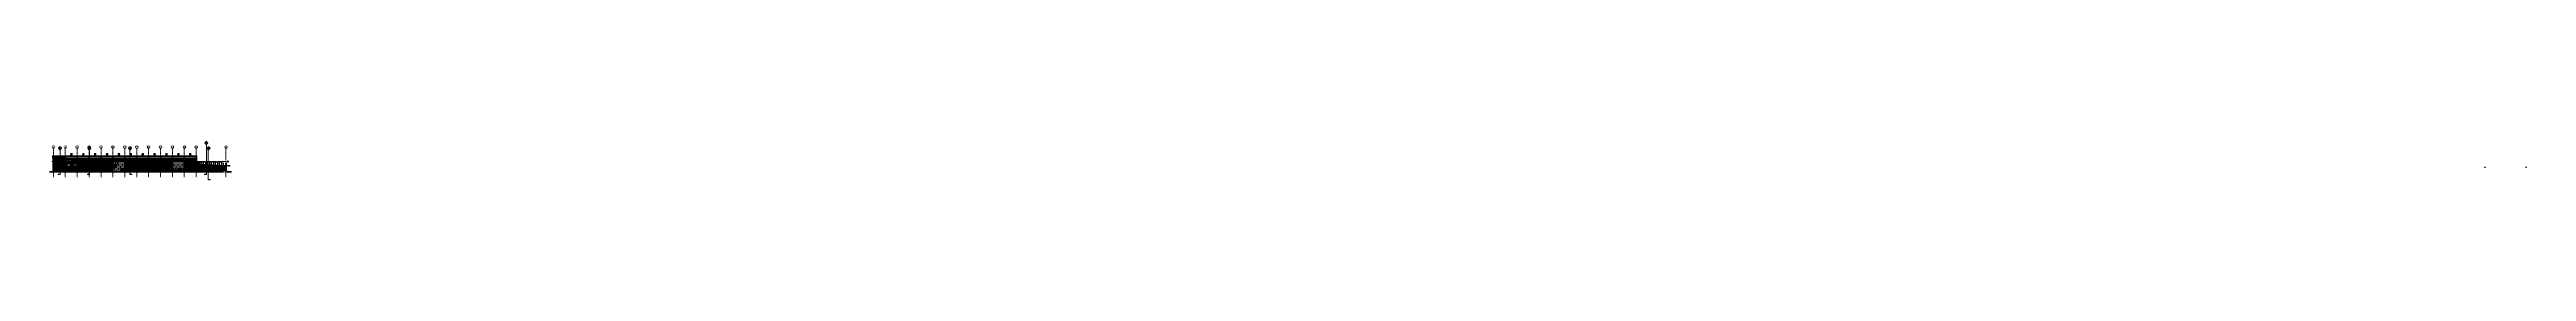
# Model space of a CAD drawing. Header units: inches. Extents: x 20426 to 92531, y -195 to 750.
# Drawn here: x 32291 to 92531, y -195 to 750 of the extents above; entities that cross this region are included whole.
import ezdxf

# ---------------------------------------------------------------- set-up
doc = ezdxf.new("R2010")
doc.units = ezdxf.units.IN
doc.header["$MEASUREMENT"] = 0
doc.linetypes.add('Dash 1_16_', pattern=[0.125, 0.0625, -0.0625])
doc.linetypes.add('Grid Line 1_2_', pattern=[0.875, 0.5, -0.125, 0.125, -0.125])
for name, color, linetype, lineweight in [('A-CLNG', 13, 'Continuous', 13), ('A-DOOR', 31, 'Continuous', 13), ('A-DOOR-FRAM', 31, 'Continuous', 9), ('A-FLOR-HRAL', 11, 'Continuous', 9), ('A-FLOR-LEVL', 51, 'Continuous', 9), ('A-GENM', 13, 'Continuous', 9), ('A-GLAZ-CWMG', 51, 'Continuous', 9), ('A-ROOF', 132, 'Continuous', 13), ('A-ROOF-OTLN', 132, 'Continuous', 9), ('A-WALL-PATT', 111, 'Continuous', 13), ('C-TOPO', 7, 'Continuous', 9), ('G-ANNO-SYMB', 111, 'Continuous', 9), ('I-WALL', 2, 'Continuous', 13), ('L-SITE-WALL', 31, 'Continuous', 13), ('M-EQPM', 50, 'Continuous', 9), ('M-HVAC-DUCT', 70, 'Continuous', 9), ('M-HVAC-DUCT-ANNO', 70, 'Continuous', 9), ('Q-CASE', 31, 'Continuous', 9), ('Q-SPCQ', 91, 'Continuous', 9), ('S-BEAM', 12, 'Continuous', 9), ('S-COLS', 52, 'Continuous', 9), ('S-GRID', 1, 'Continuous', 9), ('S-GRID-IDEN', 1, 'Continuous', 9)]:
    doc.layers.add(name, color=color, linetype=linetype, lineweight=lineweight)
doc.styles.add('Arial', font='arial.ttf', dxfattribs={"height": 15.736527})
doc.styles.add('Arial_1', font='arial.ttf', dxfattribs={"height": 23.60479})
doc.styles.add('Arial_2', font='arial.ttf', dxfattribs={"height": 11.802395})
pattern_1 = [(90, (-83566.97, -1109.5), (-193, -193), [48, -145]), (180, (-83566.97, -1109.5), (-2e-14, -193), [96.25, -96.75]), (270, (-83663.22, -1061.5), (-193, -193), [48, -145]), (180, (-83566.97, -1061.5), (-2e-14, -193), [96.25, -96.75]), (270, (-83663.47, -1061.5), (-193, -193), [48, -145]), (180, (-83663.47, -1061.5), (-2e-14, -193), [96.25, -96.75]), (90, (-83759.72, -1109.5), (-193, -193), [48, -145]), (180, (-83663.47, -1109.5), (-2e-14, -193), [96.25, -96.75]), (90, (-83614.97, -1061.25), (-193, -193), [48, -145]), (180, (-83566.72, -1061.25), (-2e-14, -193), [48.25, -144.75]), (180, (-83566.72, -1013.25), (-2e-14, -193), [48.25, -144.75]), (90, (-83711.47, -1061.25), (-193, -193), [48, -145]), (180, (-83615.22, -1061.25), (-2e-14, -193), [96.25, -96.75]), (270, (-83615.22, -1013.25), (-193, -193), [48, -145]), (180, (-83615.22, -1013.25), (-2e-14, -193), [96.25, -96.75]), (180, (-83711.72, -1061.25), (-2e-14, -193), [48, -145]), (270, (-83711.72, -1013.25), (-193, -193), [48, -145]), (180, (-83711.72, -1013.25), (-2e-14, -193), [48, -145]), (90, (-83566.97, -1013), (-193, -193), [48, -145]), (180, (-83566.97, -1013), (-2e-14, -193), [96.25, -96.75]), (270, (-83663.22, -965), (-193, -193), [48, -145]), (180, (-83566.97, -965), (-2e-14, -193), [96.25, -96.75]), (270, (-83663.47, -965), (-193, -193), [48, -145]), (180, (-83663.47, -965), (-2e-14, -193), [96.25, -96.75]), (270, (-83759.72, -965), (-193, -193), [48, -145]), (180, (-83663.47, -1013), (-2e-14, -193), [96.25, -96.75]), (90, (-83614.97, -964.75), (-193, -193), [48, -145]), (180, (-83566.72, -964.75), (-2e-14, -193), [48.25, -144.75]), (180, (-83566.72, -916.75), (-2e-14, -193), [48.25, -144.75]), (90, (-83711.47, -964.75), (-193, -193), [48, -145]), (180, (-83615.22, -964.75), (-2e-14, -193), [96.25, -96.75]), (270, (-83615.22, -916.75), (-193, -193), [48, -145]), (180, (-83615.22, -916.75), (-2e-14, -193), [96.25, -96.75]), (180, (-83711.72, -964.75), (-2e-14, -193), [48, -145]), (270, (-83711.72, -916.75), (-193, -193), [48, -145]), (180, (-83711.72, -916.75), (-2e-14, -193), [48, -145])]
pattern_2 = [(90, (-81740.871, 0), (-8, 5e-16), [])]
pattern_3 = [(90, (-84935.299, 0), (-8, 5e-16), [])]

# ---------------------------------------------------------------- blocks, each defined once
blk = doc.blocks.new('Family7 - Family7-772884-Elevation - North')
at = {"layer": 'S-BEAM'}
for points in [[(-23077, 378), (-23077, 380), (-23095, 380), (-23095, 378), (-23081, 378)], [(-23087, 376), (-23085, 376), (-23085, 378), (-23087, 378), (-23087, 376)]]:
    blk.add_hatch(color=256, dxfattribs=at).paths.add_polyline_path(points, flags=0)
h = blk.add_hatch(color=256, dxfattribs=at)
h.paths.add_polyline_path([(-23085, 378), (-23077, 378), (-23077, 378), (-23085, 378)], flags=0)
h.paths.add_polyline_path([(-23089, 378), (-23087, 378), (-23087, 378), (-23095, 378), (-23095, 378)], flags=0)
for p, q in [((-23095, 378), (-23095, 380)), ((-23077, 380), (-23095, 380)), ((-23095, 378), (-23095, 378)), ((-23095, 378), (-23077, 378)), ((-23087, 376), (-23087, 378)), ((-23085, 378), (-23087, 378)), ((-23085, 378), (-23085, 376)), ((-23077, 380), (-23077, 378)), ((-23077, 378), (-23077, 378))]:
    blk.add_line(p, q, dxfattribs=at)
blk = doc.blocks.new('Family7 - Family7-V151-Elevation - North')
at = {"layer": 'S-BEAM'}
h = blk.add_hatch(color=256, dxfattribs=at)
h.paths.add_polyline_path([(-25973, 378), (-25973, 380), (-25977, 380), (-25977, 378), (-25975, 378)], flags=0)
h.paths.add_polyline_path([(-25981, 378), (-25981, 380), (-25981, 380), (-25981, 378)], flags=0)
h = blk.add_hatch(color=256, dxfattribs=at)
h.paths.add_polyline_path([(-25975, 378), (-25973, 378), (-25973, 378), (-25977, 378), (-25977, 378)], flags=0)
h.paths.add_polyline_path([(-25981, 378), (-25981, 378), (-25981, 378), (-25981, 378)], flags=0)
for p, q in [((-25981, 380), (-25981, 380)), ((-25981, 378), (-25981, 378)), ((-25973, 380), (-25977, 380)), ((-25977, 378), (-25973, 378)), ((-25973, 380), (-25973, 378)), ((-25973, 378), (-25973, 378))]:
    blk.add_line(p, q, dxfattribs=at)
blk = doc.blocks.new('Casework 1 - Casework 1-456223-Elevation - North')
at = {"layer": 'Q-CASE'}
blk.add_hatch(color=256, dxfattribs=at).paths.add_polyline_path([(-25834, 2), (-25726, 2), (-25726, 36), (-25834, 36)], flags=0)
for p, q in [((-25834, 36), (-25726, 36)), ((-25834, 2), (-25834, 36))]:
    blk.add_line(p, q, dxfattribs=at)
blk = doc.blocks.new('Girt_Z - 8_D-904119-Elevation - North')
at = {"layer": 'S-BEAM'}
h = blk.add_hatch(color=256, dxfattribs=at)
h.paths.add_polyline_path([(-25981, 99), (-25981, 99), (-25981, 100), (-25981, 100)], flags=0)
h.paths.add_polyline_path([(-25977, 99), (-25695, 99), (-25695, 100), (-25977, 100)], flags=0)
h.paths.add_polyline_path([(-23086, 99), (-23086, 100), (-23086, 100), (-23086, 99)], flags=0)
h.paths.add_polyline_path([(-23090, 99), (-23090, 100), (-23372, 100), (-23372, 99), (-23185, 99)], flags=0)
h.paths.add_polyline_path([(-23375, 99), (-23375, 100), (-23376, 100), (-23376, 99)], flags=0)
h.paths.add_polyline_path([(-24533, 99), (-24533, 100), (-24534, 100), (-24534, 99)], flags=0)
h.paths.add_polyline_path([(-24537, 99), (-24537, 100), (-24819, 100), (-24819, 99), (-24567, 99)], flags=0)
h.paths.add_polyline_path([(-25692, 99), (-25691, 99), (-25691, 100), (-25692, 100)], flags=0)
h.paths.add_polyline_path([(-24823, 99), (-24823, 99), (-24823, 100), (-24823, 100)], flags=0)
h = blk.add_hatch(color=256, dxfattribs=at)
h.paths.add_polyline_path([(-25981, 97), (-25981, 97), (-25981, 99), (-25981, 99)], flags=0)
h.paths.add_polyline_path([(-25977, 97), (-25695, 97), (-25695, 99), (-25977, 99)], flags=0)
h.paths.add_polyline_path([(-23086, 97), (-23086, 99), (-23086, 99), (-23086, 97)], flags=0)
h.paths.add_polyline_path([(-23090, 97), (-23090, 99), (-23372, 99), (-23372, 97), (-23185, 97)], flags=0)
h.paths.add_polyline_path([(-23375, 97), (-23375, 99), (-23376, 99), (-23376, 97)], flags=0)
h.paths.add_polyline_path([(-24533, 97), (-24533, 99), (-24534, 99), (-24534, 97)], flags=0)
h.paths.add_polyline_path([(-24537, 97), (-24537, 99), (-24819, 99), (-24819, 97), (-24567, 97)], flags=0)
h.paths.add_polyline_path([(-25692, 97), (-25691, 97), (-25691, 99), (-25692, 99)], flags=0)
h.paths.add_polyline_path([(-24823, 97), (-24823, 97), (-24823, 99), (-24823, 99)], flags=0)
h = blk.add_hatch(color=256, dxfattribs=at)
h.paths.add_polyline_path([(-25695, 97), (-25695, 97), (-25977, 97), (-25977, 97), (-25742, 97)], flags=0)
h.paths.add_polyline_path([(-24774, 97), (-24537, 97), (-24537, 97), (-24819, 97), (-24819, 97), (-24783, 97)], flags=0)
h.paths.add_polyline_path([(-24533, 97), (-24533, 97), (-24534, 97), (-24534, 97)], flags=0)
h.paths.add_polyline_path([(-25981, 97), (-25981, 97), (-25981, 97), (-25981, 97), (-25981, 97)], flags=0)
h.paths.add_polyline_path([(-25692, 97), (-25691, 97), (-25691, 97), (-25692, 97), (-25692, 97)], flags=0)
h.paths.add_polyline_path([(-24823, 97), (-24823, 97), (-24823, 97), (-24823, 97), (-24823, 97)], flags=0)
h.paths.add_polyline_path([(-23376, 97), (-23375, 97), (-23375, 97), (-23376, 97), (-23376, 97)], flags=0)
h.paths.add_polyline_path([(-23372, 97), (-23090, 97), (-23090, 97), (-23372, 97), (-23372, 97)], flags=0)
h.paths.add_polyline_path([(-23086, 97), (-23086, 97), (-23086, 97), (-23086, 97)], flags=0)
h = blk.add_hatch(color=256, dxfattribs=at)
h.paths.add_polyline_path([(-25981, 97), (-25981, 97), (-25981, 97), (-25981, 97), (-25981, 97)], flags=0)
h.paths.add_polyline_path([(-25977, 97), (-25695, 97), (-25695, 97), (-25977, 97), (-25977, 97)], flags=0)
h.paths.add_polyline_path([(-24533, 97), (-24533, 97), (-24534, 97), (-24534, 97)], flags=0)
h.paths.add_polyline_path([(-24537, 97), (-24537, 97), (-24819, 97), (-24819, 97), (-24567, 97)], flags=0)
h.paths.add_polyline_path([(-24823, 97), (-24823, 97), (-24823, 97), (-24823, 97), (-24823, 97)], flags=0)
h.paths.add_polyline_path([(-23086, 97), (-23086, 97), (-23086, 97), (-23086, 97)], flags=0)
h.paths.add_polyline_path([(-23090, 97), (-23090, 97), (-23372, 97), (-23372, 97), (-23185, 97)], flags=0)
h.paths.add_polyline_path([(-23376, 97), (-23375, 97), (-23375, 97), (-23376, 97)], flags=0)
h.paths.add_polyline_path([(-25691, 97), (-25691, 97), (-25692, 97), (-25692, 97)], flags=0)
h = blk.add_hatch(color=256, dxfattribs=at)
h.paths.add_polyline_path([(-24636, 94), (-24537, 94), (-24537, 97), (-24819, 97), (-24819, 94), (-24705, 94)], flags=0)
h.paths.add_polyline_path([(-25981, 94), (-25981, 97), (-25981, 97), (-25981, 94)], flags=0)
h.paths.add_polyline_path([(-25977, 94), (-25695, 94), (-25695, 97), (-25977, 97), (-25977, 95)], flags=0)
h.paths.add_polyline_path([(-25692, 94), (-25691, 94), (-25691, 97), (-25692, 97), (-25692, 95)], flags=0)
h.paths.add_polyline_path([(-24823, 94), (-24823, 94), (-24823, 97), (-24823, 97), (-24823, 95)], flags=0)
h.paths.add_polyline_path([(-24534, 94), (-24533, 94), (-24533, 97), (-24534, 97), (-24534, 95)], flags=0)
h.paths.add_polyline_path([(-23086, 94), (-23086, 97), (-23086, 97), (-23086, 94)], flags=0)
h.paths.add_polyline_path([(-23090, 94), (-23090, 97), (-23372, 97), (-23372, 94), (-23115, 94)], flags=0)
h.paths.add_polyline_path([(-22977, 94), (-22923, 94), (-22923, 96), (-23031, 96), (-23031, 94)], flags=0)
h.paths.add_polyline_path([(-23376, 94), (-23375, 94), (-23375, 97), (-23376, 97), (-23376, 95)], flags=0)
h = blk.add_hatch(color=256, dxfattribs=at)
h.paths.add_polyline_path([(-24534, 94), (-24533, 94), (-24533, 94), (-24534, 94)], flags=0)
h.paths.add_polyline_path([(-22923, 94), (-22923, 94), (-23031, 94), (-23031, 94), (-22977, 94)], flags=0)
h.paths.add_polyline_path([(-24823, 94), (-24823, 94), (-24823, 94), (-24823, 94)], flags=0)
h.paths.add_polyline_path([(-25981, 94), (-25981, 94), (-25981, 94), (-25981, 94)], flags=0)
h.paths.add_polyline_path([(-25977, 94), (-25695, 94), (-25695, 94), (-25977, 94)], flags=0)
h.paths.add_polyline_path([(-23086, 94), (-23086, 94), (-23086, 94), (-23086, 94)], flags=0)
h.paths.add_polyline_path([(-23090, 94), (-23090, 94), (-23372, 94), (-23372, 94), (-23115, 94)], flags=0)
h.paths.add_polyline_path([(-24819, 94), (-24537, 94), (-24537, 94), (-24819, 94)], flags=0)
h.paths.add_polyline_path([(-25692, 94), (-25691, 94), (-25691, 94), (-25692, 94)], flags=0)
h.paths.add_polyline_path([(-23375, 94), (-23375, 94), (-23376, 94), (-23376, 94)], flags=0)
h = blk.add_hatch(color=256, dxfattribs=at)
h.paths.add_polyline_path([(-24534, 94), (-24533, 94), (-24533, 94), (-24534, 94)], flags=0)
h.paths.add_polyline_path([(-24537, 94), (-24537, 94), (-24819, 94), (-24819, 94), (-24567, 94)], flags=0)
h.paths.add_polyline_path([(-25981, 94), (-25981, 94), (-25981, 94), (-25981, 94)], flags=0)
h.paths.add_polyline_path([(-25977, 94), (-25695, 94), (-25695, 94), (-25977, 94)], flags=0)
h.paths.add_polyline_path([(-24823, 94), (-24823, 94), (-24823, 94), (-24823, 94)], flags=0)
h.paths.add_polyline_path([(-25692, 94), (-25691, 94), (-25691, 94), (-25692, 94)], flags=0)
h.paths.add_polyline_path([(-23254, 94), (-23090, 94), (-23090, 94), (-23372, 94), (-23372, 94), (-23323, 94)], flags=0)
h.paths.add_polyline_path([(-23086, 94), (-23086, 94), (-23086, 94), (-23086, 94)], flags=0)
h.paths.add_polyline_path([(-23375, 94), (-23375, 94), (-23376, 94), (-23376, 94)], flags=0)
h.paths.add_polyline_path([(-23031, 94), (-22923, 94), (-22923, 94), (-23031, 94)], flags=0)
for p, q in [((-25981, 100), (-25981, 100)), ((-25981, 99), (-25981, 99)), ((-25981, 97), (-25981, 97)), ((-25981, 97), (-25981, 97)), ((-25981, 94), (-25981, 94)), ((-25981, 94), (-25981, 94)), ((-25981, 94), (-25981, 94)), ((-25977, 100), (-25695, 100)), ((-25977, 99), (-25695, 99)), ((-25977, 97), (-25695, 97)), ((-25977, 97), (-25695, 97)), ((-25977, 94), (-25695, 94)), ((-25977, 94), (-25695, 94)), ((-25977, 94), (-25695, 94)), ((-25692, 100), (-25691, 100)), ((-25692, 99), (-25691, 99)), ((-25692, 97), (-25691, 97)), ((-25692, 97), (-25691, 97)), ((-25692, 94), (-25691, 94)), ((-25692, 94), (-25691, 94)), ((-25692, 94), (-25691, 94)), ((-24823, 100), (-24823, 100)), ((-24823, 99), (-24823, 99)), ((-24823, 97), (-24823, 97)), ((-24823, 97), (-24823, 97)), ((-24823, 94), (-24823, 94)), ((-24823, 94), (-24823, 94)), ((-24823, 94), (-24823, 94)), ((-24819, 100), (-24537, 100)), ((-24819, 99), (-24537, 99)), ((-24819, 97), (-24537, 97)), ((-24819, 97), (-24537, 97)), ((-24819, 94), (-24537, 94)), ((-24819, 94), (-24537, 94)), ((-24819, 94), (-24537, 94)), ((-24534, 100), (-24533, 100)), ((-24534, 99), (-24533, 99)), ((-24534, 97), (-24533, 97)), ((-24534, 97), (-24533, 97)), ((-24534, 94), (-24533, 94)), ((-24534, 94), (-24533, 94)), ((-24534, 94), (-24533, 94)), ((-23376, 100), (-23375, 100)), ((-23376, 99), (-23375, 99)), ((-23376, 97), (-23375, 97)), ((-23376, 97), (-23375, 97)), ((-23376, 94), (-23375, 94)), ((-23376, 94), (-23375, 94)), ((-23376, 94), (-23375, 94)), ((-23372, 100), (-23090, 100)), ((-23372, 99), (-23090, 99)), ((-23372, 97), (-23090, 97)), ((-23372, 97), (-23090, 97)), ((-23372, 94), (-23090, 94)), ((-23372, 94), (-23090, 94)), ((-23372, 94), (-23090, 94)), ((-23086, 100), (-23086, 100)), ((-23086, 99), (-23086, 99)), ((-23086, 97), (-23086, 97)), ((-23086, 97), (-23086, 97)), ((-23086, 94), (-23086, 94)), ((-23086, 94), (-23086, 94)), ((-23086, 94), (-23086, 94)), ((-23031, 94), (-22923, 94)), ((-23031, 94), (-22923, 94)), ((-23031, 94), (-22923, 94))]:
    blk.add_line(p, q, dxfattribs=at)
blk = doc.blocks.new('Girt_Z - 8_D-936192-Elevation - North')
at = {"layer": 'S-BEAM'}
h = blk.add_hatch(color=256, dxfattribs=at)
h.paths.add_polyline_path([(-24567, 51), (-24537, 51), (-24537, 51), (-24819, 51), (-24819, 51), (-24601, 51)], flags=0)
h.paths.add_polyline_path([(-23095, 51), (-23095, 51), (-23372, 51), (-23372, 51), (-23115, 51)], flags=0)
h.paths.add_polyline_path([(-25981, 51), (-25981, 51), (-25981, 51), (-25981, 51)], flags=0)
h.paths.add_polyline_path([(-25977, 51), (-25695, 51), (-25695, 51), (-25977, 51)], flags=0)
h.paths.add_polyline_path([(-25692, 51), (-25691, 51), (-25691, 51), (-25692, 51)], flags=0)
h.paths.add_polyline_path([(-24823, 51), (-24823, 51), (-24823, 51), (-24823, 51)], flags=0)
h.paths.add_polyline_path([(-23375, 51), (-23375, 51), (-23376, 51), (-23376, 51)], flags=0)
h.paths.add_polyline_path([(-24533, 51), (-24533, 51), (-24534, 51), (-24534, 51)], flags=0)
h = blk.add_hatch(color=256, dxfattribs=at)
h.paths.add_polyline_path([(-24567, 49), (-24537, 49), (-24537, 51), (-24819, 51), (-24819, 49), (-24601, 49)], flags=0)
h.paths.add_polyline_path([(-23095, 49), (-23095, 51), (-23372, 51), (-23372, 49), (-23115, 49)], flags=0)
h.paths.add_polyline_path([(-25981, 49), (-25981, 51), (-25981, 51), (-25981, 49)], flags=0)
h.paths.add_polyline_path([(-25977, 49), (-25695, 49), (-25695, 51), (-25977, 51)], flags=0)
h.paths.add_polyline_path([(-25692, 49), (-25691, 49), (-25691, 51), (-25692, 51)], flags=0)
h.paths.add_polyline_path([(-24823, 49), (-24823, 49), (-24823, 51), (-24823, 51)], flags=0)
h.paths.add_polyline_path([(-23375, 49), (-23375, 51), (-23376, 51), (-23376, 49)], flags=0)
h.paths.add_polyline_path([(-24533, 49), (-24533, 51), (-24534, 51), (-24534, 49)], flags=0)
h = blk.add_hatch(color=256, dxfattribs=at)
h.paths.add_polyline_path([(-23095, 48), (-23095, 49), (-23372, 49), (-23372, 48), (-23115, 48)], flags=0)
h.paths.add_polyline_path([(-25981, 48), (-25981, 48), (-25981, 49), (-25981, 49), (-25981, 48)], flags=0)
h.paths.add_polyline_path([(-25977, 48), (-25695, 48), (-25695, 49), (-25977, 49), (-25977, 48)], flags=0)
h.paths.add_polyline_path([(-25692, 48), (-25691, 48), (-25691, 49), (-25692, 49), (-25692, 48)], flags=0)
h.paths.add_polyline_path([(-24823, 48), (-24823, 48), (-24823, 49), (-24823, 49), (-24823, 48)], flags=0)
h.paths.add_polyline_path([(-24819, 48), (-24537, 49), (-24537, 49), (-24819, 49), (-24819, 48)], flags=0)
h.paths.add_polyline_path([(-23375, 48), (-23375, 49), (-23376, 49), (-23376, 48)], flags=0)
h.paths.add_polyline_path([(-24534, 48), (-24533, 49), (-24533, 49), (-24534, 49), (-24534, 48)], flags=0)
h = blk.add_hatch(color=256, dxfattribs=at)
h.paths.add_polyline_path([(-24636, 48), (-24537, 48), (-24537, 48), (-24819, 48), (-24819, 48), (-24705, 48)], flags=0)
h.paths.add_polyline_path([(-25981, 48), (-25981, 48), (-25981, 48), (-25981, 48)], flags=0)
h.paths.add_polyline_path([(-25977, 48), (-25695, 48), (-25695, 48), (-25977, 48), (-25977, 48)], flags=0)
h.paths.add_polyline_path([(-23115, 48), (-23095, 48), (-23095, 48), (-23372, 48), (-23372, 48), (-23150, 48)], flags=0)
h.paths.add_polyline_path([(-25692, 48), (-25691, 48), (-25691, 48), (-25692, 48), (-25692, 48)], flags=0)
h.paths.add_polyline_path([(-24823, 48), (-24823, 48), (-24823, 48), (-24823, 48)], flags=0)
h.paths.add_polyline_path([(-24534, 48), (-24533, 48), (-24533, 48), (-24534, 48)], flags=0)
h.paths.add_polyline_path([(-23376, 48), (-23375, 48), (-23375, 48), (-23376, 48)], flags=0)
h = blk.add_hatch(color=256, dxfattribs=at)
h.paths.add_polyline_path([(-23115, 46), (-23095, 46), (-23095, 48), (-23372, 48), (-23372, 46), (-23150, 46)], flags=0)
h.paths.add_polyline_path([(-25981, 46), (-25981, 46), (-25981, 48), (-25981, 48)], flags=0)
h.paths.add_polyline_path([(-25977, 46), (-25695, 46), (-25695, 48), (-25977, 48)], flags=0)
h.paths.add_polyline_path([(-25692, 46), (-25691, 46), (-25691, 48), (-25692, 48)], flags=0)
h.paths.add_polyline_path([(-24823, 46), (-24823, 46), (-24823, 48), (-24823, 48)], flags=0)
h.paths.add_polyline_path([(-24819, 46), (-24537, 46), (-24537, 48), (-24819, 48)], flags=0)
h.paths.add_polyline_path([(-23375, 46), (-23375, 48), (-23376, 48), (-23376, 46)], flags=0)
h.paths.add_polyline_path([(-24533, 46), (-24533, 48), (-24534, 48), (-24534, 46)], flags=0)
h = blk.add_hatch(color=256, dxfattribs=at)
h.paths.add_polyline_path([(-23115, 46), (-23095, 46), (-23095, 46), (-23372, 46), (-23372, 46), (-23150, 46)], flags=0)
h.paths.add_polyline_path([(-25981, 46), (-25981, 46), (-25981, 46), (-25981, 46)], flags=0)
h.paths.add_polyline_path([(-25977, 46), (-25695, 46), (-25695, 46), (-25977, 46)], flags=0)
h.paths.add_polyline_path([(-25692, 46), (-25691, 46), (-25691, 46), (-25692, 46)], flags=0)
h.paths.add_polyline_path([(-24823, 46), (-24823, 46), (-24823, 46), (-24823, 46)], flags=0)
h.paths.add_polyline_path([(-24819, 46), (-24537, 46), (-24537, 46), (-24819, 46)], flags=0)
h.paths.add_polyline_path([(-23375, 46), (-23375, 46), (-23376, 46), (-23376, 46)], flags=0)
h.paths.add_polyline_path([(-24533, 46), (-24533, 46), (-24534, 46), (-24534, 46)], flags=0)
h = blk.add_hatch(color=256, dxfattribs=at)
h.paths.add_polyline_path([(-24567, 46), (-24537, 46), (-24537, 46), (-24819, 46), (-24819, 46), (-24601, 46)], flags=0)
h.paths.add_polyline_path([(-23095, 46), (-23095, 46), (-23372, 46), (-23372, 46), (-23115, 46)], flags=0)
h.paths.add_polyline_path([(-25981, 46), (-25981, 46), (-25981, 46), (-25981, 46)], flags=0)
h.paths.add_polyline_path([(-25977, 46), (-25695, 46), (-25695, 46), (-25977, 46)], flags=0)
h.paths.add_polyline_path([(-25692, 46), (-25691, 46), (-25691, 46), (-25692, 46)], flags=0)
h.paths.add_polyline_path([(-24823, 46), (-24823, 46), (-24823, 46), (-24823, 46)], flags=0)
h.paths.add_polyline_path([(-23375, 46), (-23375, 46), (-23376, 46), (-23376, 46)], flags=0)
h.paths.add_polyline_path([(-24533, 46), (-24533, 46), (-24534, 46), (-24534, 46)], flags=0)
for p, q in [((-25981, 51), (-25981, 51)), ((-25981, 51), (-25981, 51)), ((-25981, 48), (-25981, 48)), ((-25981, 48), (-25981, 48)), ((-25981, 46), (-25981, 46)), ((-25981, 46), (-25981, 46)), ((-25981, 46), (-25981, 46)), ((-25977, 51), (-25695, 51)), ((-25977, 51), (-25695, 51)), ((-25977, 48), (-25695, 48)), ((-25977, 48), (-25695, 48)), ((-25977, 46), (-25695, 46)), ((-25977, 46), (-25695, 46)), ((-25977, 46), (-25695, 46)), ((-25692, 51), (-25691, 51)), ((-25692, 51), (-25691, 51)), ((-25692, 48), (-25691, 48)), ((-25692, 48), (-25691, 48)), ((-25692, 46), (-25691, 46)), ((-25692, 46), (-25691, 46)), ((-25692, 46), (-25691, 46)), ((-24823, 51), (-24823, 51)), ((-24823, 51), (-24823, 51)), ((-24823, 48), (-24823, 48)), ((-24823, 48), (-24823, 48)), ((-24823, 46), (-24823, 46)), ((-24823, 46), (-24823, 46)), ((-24823, 46), (-24823, 46)), ((-24819, 51), (-24537, 51)), ((-24819, 51), (-24537, 51)), ((-24819, 48), (-24537, 48)), ((-24819, 48), (-24537, 48)), ((-24819, 46), (-24537, 46)), ((-24819, 46), (-24537, 46)), ((-24819, 46), (-24537, 46)), ((-24534, 51), (-24533, 51)), ((-24534, 51), (-24533, 51)), ((-24534, 48), (-24533, 48)), ((-24534, 48), (-24533, 48)), ((-24534, 46), (-24533, 46)), ((-24534, 46), (-24533, 46)), ((-24534, 46), (-24533, 46)), ((-23376, 51), (-23375, 51)), ((-23376, 51), (-23375, 51)), ((-23376, 48), (-23375, 48)), ((-23376, 48), (-23375, 48)), ((-23376, 46), (-23375, 46)), ((-23376, 46), (-23375, 46)), ((-23376, 46), (-23375, 46)), ((-23372, 51), (-23095, 51)), ((-23372, 51), (-23095, 51)), ((-23372, 48), (-23095, 48)), ((-23372, 48), (-23095, 48)), ((-23372, 46), (-23095, 46)), ((-23372, 46), (-23095, 46)), ((-23372, 46), (-23095, 46)), ((-23095, 51), (-23095, 51)), ((-23095, 51), (-23095, 49)), ((-23095, 49), (-23095, 48)), ((-23095, 48), (-23095, 48)), ((-23095, 48), (-23095, 46)), ((-23095, 46), (-23095, 46)), ((-23095, 46), (-23095, 46))]:
    blk.add_line(p, q, dxfattribs=at)
blk = doc.blocks.new('Girt_Z - 8_D-904124-Elevation - North')
at = {"layer": 'S-BEAM'}
h = blk.add_hatch(color=256, dxfattribs=at)
h.paths.add_polyline_path([(-25691, 147), (-25691, 148), (-25692, 148), (-25692, 147)], flags=0)
h.paths.add_polyline_path([(-25981, 147), (-25981, 148), (-25981, 148), (-25981, 147)], flags=0)
h.paths.add_polyline_path([(-23086, 147), (-23086, 148), (-23086, 148), (-23086, 147)], flags=0)
h.paths.add_polyline_path([(-23090, 147), (-23090, 148), (-23372, 148), (-23372, 147), (-23185, 147)], flags=0)
h.paths.add_polyline_path([(-25977, 147), (-25695, 147), (-25695, 148), (-25977, 148)], flags=0)
h.paths.add_polyline_path([(-23375, 147), (-23375, 148), (-23376, 148), (-23376, 147)], flags=0)
h.paths.add_polyline_path([(-24533, 147), (-24533, 148), (-24534, 148), (-24534, 147)], flags=0)
h.paths.add_polyline_path([(-24537, 147), (-24537, 148), (-24819, 148), (-24819, 147), (-24567, 147)], flags=0)
h.paths.add_polyline_path([(-24823, 147), (-24823, 148), (-24823, 148), (-24823, 147)], flags=0)
h = blk.add_hatch(color=256, dxfattribs=at)
h.paths.add_polyline_path([(-25692, 145), (-25691, 145), (-25691, 147), (-25692, 147)], flags=0)
h.paths.add_polyline_path([(-25981, 145), (-25981, 147), (-25981, 147), (-25981, 145)], flags=0)
h.paths.add_polyline_path([(-23086, 145), (-23086, 147), (-23086, 147), (-23086, 145)], flags=0)
h.paths.add_polyline_path([(-23090, 145), (-23090, 147), (-23372, 147), (-23372, 145), (-23185, 145)], flags=0)
h.paths.add_polyline_path([(-25977, 145), (-25695, 145), (-25695, 147), (-25977, 147)], flags=0)
h.paths.add_polyline_path([(-23375, 145), (-23375, 147), (-23376, 147), (-23376, 145)], flags=0)
h.paths.add_polyline_path([(-24533, 145), (-24533, 147), (-24534, 147), (-24534, 145)], flags=0)
h.paths.add_polyline_path([(-24537, 145), (-24537, 147), (-24819, 147), (-24819, 145), (-24567, 145)], flags=0)
h.paths.add_polyline_path([(-24823, 145), (-24823, 147), (-24823, 147), (-24823, 145)], flags=0)
h = blk.add_hatch(color=256, dxfattribs=at)
h.paths.add_polyline_path([(-25941, 145), (-25695, 145), (-25695, 145), (-25977, 145), (-25977, 145), (-25949, 145)], flags=0)
h.paths.add_polyline_path([(-24757, 145), (-24537, 145), (-24537, 145), (-24819, 145), (-24819, 145), (-24766, 145)], flags=0)
h.paths.add_polyline_path([(-25691, 145), (-25691, 145), (-25692, 145), (-25692, 145)], flags=0)
h.paths.add_polyline_path([(-25981, 145), (-25981, 145), (-25981, 145), (-25981, 145), (-25981, 145)], flags=0)
h.paths.add_polyline_path([(-24823, 145), (-24823, 145), (-24823, 145), (-24823, 145), (-24823, 145)], flags=0)
h.paths.add_polyline_path([(-24534, 145), (-24533, 145), (-24533, 145), (-24534, 145), (-24534, 145)], flags=0)
h.paths.add_polyline_path([(-23185, 145), (-23090, 145), (-23090, 145), (-23372, 145), (-23372, 145), (-23323, 145)], flags=0)
h.paths.add_polyline_path([(-23376, 145), (-23375, 145), (-23375, 145), (-23376, 145), (-23376, 145)], flags=0)
h.paths.add_polyline_path([(-23086, 145), (-23086, 145), (-23086, 145), (-23086, 145), (-23086, 145)], flags=0)
h = blk.add_hatch(color=256, dxfattribs=at)
h.paths.add_polyline_path([(-25692, 145), (-25691, 145), (-25691, 145), (-25692, 145), (-25692, 145)], flags=0)
h.paths.add_polyline_path([(-24757, 145), (-24537, 145), (-24537, 145), (-24819, 145), (-24819, 145), (-24766, 145)], flags=0)
h.paths.add_polyline_path([(-25981, 145), (-25981, 145), (-25981, 145), (-25981, 145), (-25981, 145)], flags=0)
h.paths.add_polyline_path([(-25977, 145), (-25695, 145), (-25695, 145), (-25977, 145), (-25977, 145)], flags=0)
h.paths.add_polyline_path([(-23086, 145), (-23086, 145), (-23086, 145), (-23086, 145)], flags=0)
h.paths.add_polyline_path([(-23090, 145), (-23090, 145), (-23372, 145), (-23372, 145), (-23185, 145)], flags=0)
h.paths.add_polyline_path([(-24534, 145), (-24533, 145), (-24533, 145), (-24534, 145)], flags=0)
h.paths.add_polyline_path([(-24823, 145), (-24823, 145), (-24823, 145), (-24823, 145)], flags=0)
h.paths.add_polyline_path([(-23375, 145), (-23375, 145), (-23376, 145), (-23376, 145)], flags=0)
h = blk.add_hatch(color=256, dxfattribs=at)
h.paths.add_polyline_path([(-25695, 143), (-25695, 145), (-25977, 145), (-25977, 143), (-25742, 143)], flags=0)
h.paths.add_polyline_path([(-25981, 143), (-25981, 145), (-25981, 145), (-25981, 143)], flags=0)
h.paths.add_polyline_path([(-24533, 143), (-24533, 145), (-24534, 145), (-24534, 143)], flags=0)
h.paths.add_polyline_path([(-24537, 143), (-24537, 145), (-24819, 145), (-24819, 143), (-24567, 143)], flags=0)
h.paths.add_polyline_path([(-25692, 143), (-25691, 143), (-25691, 145), (-25692, 145)], flags=0)
h.paths.add_polyline_path([(-24823, 143), (-24823, 143), (-24823, 145), (-24823, 145)], flags=0)
h.paths.add_polyline_path([(-23086, 143), (-23086, 143), (-23086, 145), (-23086, 145)], flags=0)
h.paths.add_polyline_path([(-23090, 143), (-23090, 145), (-23372, 145), (-23372, 143), (-23185, 143)], flags=0)
h.paths.add_polyline_path([(-23375, 143), (-23375, 145), (-23376, 145), (-23376, 143)], flags=0)
h = blk.add_hatch(color=256, dxfattribs=at)
h.paths.add_polyline_path([(-25695, 142), (-25695, 143), (-25977, 143), (-25977, 142), (-25742, 142)], flags=0)
h.paths.add_polyline_path([(-23086, 142), (-23086, 143), (-23086, 143), (-23086, 142)], flags=0)
h.paths.add_polyline_path([(-23090, 142), (-23090, 143), (-23372, 143), (-23372, 142), (-23185, 142)], flags=0)
h.paths.add_polyline_path([(-25981, 142), (-25981, 142), (-25981, 143), (-25981, 143)], flags=0)
h.paths.add_polyline_path([(-23375, 142), (-23375, 143), (-23376, 143), (-23376, 142)], flags=0)
h.paths.add_polyline_path([(-24533, 142), (-24533, 143), (-24534, 143), (-24534, 142)], flags=0)
h.paths.add_polyline_path([(-24537, 142), (-24537, 143), (-24819, 143), (-24819, 142), (-24567, 142)], flags=0)
h.paths.add_polyline_path([(-24823, 142), (-24823, 143), (-24823, 143), (-24823, 142)], flags=0)
h.paths.add_polyline_path([(-25691, 142), (-25691, 143), (-25692, 143), (-25692, 142)], flags=0)
h = blk.add_hatch(color=256, dxfattribs=at)
h.paths.add_polyline_path([(-25742, 142), (-25695, 142), (-25695, 142), (-25977, 142), (-25977, 142), (-25776, 142)], flags=0)
h.paths.add_polyline_path([(-25981, 142), (-25981, 142), (-25981, 142), (-25981, 142)], flags=0)
h.paths.add_polyline_path([(-24533, 142), (-24533, 142), (-24534, 142), (-24534, 142)], flags=0)
h.paths.add_polyline_path([(-24537, 142), (-24537, 142), (-24819, 142), (-24819, 142), (-24567, 142)], flags=0)
h.paths.add_polyline_path([(-25692, 142), (-25691, 142), (-25691, 142), (-25692, 142)], flags=0)
h.paths.add_polyline_path([(-24823, 142), (-24823, 142), (-24823, 142), (-24823, 142)], flags=0)
h.paths.add_polyline_path([(-23376, 142), (-23375, 142), (-23375, 142), (-23376, 142)], flags=0)
h.paths.add_polyline_path([(-23086, 142), (-23086, 142), (-23086, 142), (-23086, 142)], flags=0)
h.paths.add_polyline_path([(-23090, 142), (-23090, 142), (-23372, 142), (-23372, 142), (-23185, 142)], flags=0)
for p, q in [((-25981, 148), (-25981, 148)), ((-25981, 147), (-25981, 147)), ((-25981, 145), (-25981, 145)), ((-25981, 145), (-25981, 145)), ((-25981, 143), (-25981, 143)), ((-25981, 142), (-25981, 142)), ((-25981, 142), (-25981, 142)), ((-25977, 148), (-25695, 148)), ((-25977, 147), (-25695, 147)), ((-25977, 145), (-25695, 145)), ((-25977, 145), (-25695, 145)), ((-25977, 143), (-25695, 143)), ((-25977, 142), (-25695, 142)), ((-25977, 142), (-25695, 142)), ((-25692, 148), (-25691, 148)), ((-25692, 147), (-25691, 147)), ((-25692, 145), (-25691, 145)), ((-25692, 145), (-25691, 145)), ((-25692, 143), (-25691, 143)), ((-25692, 142), (-25691, 142)), ((-25692, 142), (-25691, 142)), ((-24823, 148), (-24823, 148)), ((-24823, 147), (-24823, 147)), ((-24823, 145), (-24823, 145)), ((-24823, 145), (-24823, 145)), ((-24823, 143), (-24823, 143)), ((-24823, 142), (-24823, 142)), ((-24823, 142), (-24823, 142)), ((-24819, 148), (-24537, 148)), ((-24819, 147), (-24537, 147)), ((-24819, 145), (-24537, 145)), ((-24819, 145), (-24537, 145)), ((-24819, 143), (-24537, 143)), ((-24819, 142), (-24537, 142)), ((-24819, 142), (-24537, 142)), ((-24534, 148), (-24533, 148)), ((-24534, 147), (-24533, 147)), ((-24534, 145), (-24533, 145)), ((-24534, 145), (-24533, 145)), ((-24534, 143), (-24533, 143)), ((-24534, 142), (-24533, 142)), ((-24534, 142), (-24533, 142)), ((-23376, 148), (-23375, 148)), ((-23376, 147), (-23375, 147)), ((-23376, 145), (-23375, 145)), ((-23376, 145), (-23375, 145)), ((-23376, 143), (-23375, 143)), ((-23376, 142), (-23375, 142)), ((-23376, 142), (-23375, 142)), ((-23372, 148), (-23090, 148)), ((-23372, 147), (-23090, 147)), ((-23372, 145), (-23090, 145)), ((-23372, 145), (-23090, 145)), ((-23372, 143), (-23090, 143)), ((-23372, 142), (-23090, 142)), ((-23372, 142), (-23090, 142)), ((-23086, 148), (-23086, 148)), ((-23086, 147), (-23086, 147)), ((-23086, 145), (-23086, 145)), ((-23086, 145), (-23086, 145)), ((-23086, 143), (-23086, 143)), ((-23086, 142), (-23086, 142)), ((-23086, 142), (-23086, 142))]:
    blk.add_line(p, q, dxfattribs=at)
blk = doc.blocks.new('Girt_Z - 8_D-V152-Elevation - North')
at = {"layer": 'S-BEAM'}
h = blk.add_hatch(color=256, dxfattribs=at)
h.paths.add_polyline_path([(-24964, 244), (-22792, 244), (-22792, 244), (-25977, 244), (-25977, 244), (-24982, 244)], flags=0)
h.paths.add_polyline_path([(-25981, 244), (-25981, 244), (-25981, 244), (-25981, 244)], flags=0)
h = blk.add_hatch(color=256, dxfattribs=at)
h.paths.add_polyline_path([(-24809, 242), (-24537, 242), (-24537, 244), (-23372, 244), (-23372, 242), (-23090, 242), (-23090, 244), (-22792, 244), (-22792, 244), (-25977, 244), (-25977, 242), (-25695, 242), (-25695, 244), (-24819, 244), (-24819, 242)], flags=0)
h.paths.add_polyline_path([(-25981, 242), (-25981, 242), (-25981, 244), (-25981, 244)], flags=0)
h = blk.add_hatch(color=256, dxfattribs=at)
h.paths.add_polyline_path([(-25828, 241), (-25695, 241), (-25695, 242), (-25977, 242), (-25977, 241), (-25837, 241)], flags=0)
h.paths.add_polyline_path([(-24766, 241), (-24537, 241), (-24537, 242), (-24819, 242), (-24819, 241), (-24774, 241)], flags=0)
h.paths.add_polyline_path([(-25981, 241), (-25981, 241), (-25981, 242), (-25981, 242), (-25981, 241)], flags=0)
h.paths.add_polyline_path([(-22792, 241), (-22792, 241), (-22796, 241)], flags=0)
h.paths.add_polyline_path([(-23372, 241), (-23090, 241), (-23090, 242), (-23372, 242), (-23372, 241)], flags=0)
h = blk.add_hatch(color=256, dxfattribs=at)
h.paths.add_polyline_path([(-25981, 241), (-25981, 241), (-25981, 241), (-25981, 241), (-25981, 241)], flags=0)
h.paths.add_polyline_path([(-25977, 241), (-25695, 241), (-25695, 241), (-25977, 241), (-25977, 241)], flags=0)
h.paths.add_polyline_path([(-24819, 241), (-24537, 241), (-24537, 241), (-24819, 241), (-24819, 241)], flags=0)
h.paths.add_polyline_path([(-22796, 241), (-22792, 241), (-22792, 241), (-23086, 241), (-23086, 241), (-22804, 241)], flags=0)
h.paths.add_polyline_path([(-24823, 241), (-24823, 241), (-25692, 241), (-25692, 241), (-24826, 241)], flags=0)
h.paths.add_polyline_path([(-23090, 241), (-23090, 241), (-23372, 241), (-23372, 241), (-23115, 241)], flags=0)
h.paths.add_polyline_path([(-23375, 241), (-23375, 241), (-24534, 241), (-24534, 241), (-23461, 241)], flags=0)
h = blk.add_hatch(color=256, dxfattribs=at)
h.paths.add_polyline_path([(-24819, 239), (-24537, 239), (-24537, 241), (-24819, 241), (-24819, 241)], flags=0)
h.paths.add_polyline_path([(-25981, 239), (-25981, 241), (-25981, 241), (-25981, 239)], flags=0)
h.paths.add_polyline_path([(-25977, 239), (-25695, 239), (-25695, 241), (-25977, 241)], flags=0)
h.paths.add_polyline_path([(-25692, 239), (-25691, 239), (-25691, 241), (-24823, 241), (-24823, 239), (-24823, 239), (-24823, 241), (-25692, 241), (-25692, 241)], flags=0)
h.paths.add_polyline_path([(-24534, 239), (-24533, 239), (-24533, 241), (-23376, 241), (-23376, 239), (-23375, 239), (-23375, 241), (-24534, 241)], flags=0)
h.paths.add_polyline_path([(-23086, 239), (-23086, 239), (-23086, 241), (-22792, 241), (-22792, 241), (-23086, 241), (-23086, 240)], flags=0)
h.paths.add_polyline_path([(-23115, 239), (-23090, 239), (-23090, 241), (-23372, 241), (-23372, 239), (-23185, 239)], flags=0)
h = blk.add_hatch(color=256, dxfattribs=at)
h.paths.add_polyline_path([(-24823, 239), (-24823, 239), (-24823, 239), (-24823, 239)], flags=0)
h.paths.add_polyline_path([(-25958, 239), (-25695, 239), (-25695, 239), (-25977, 239), (-25977, 239), (-25967, 239)], flags=0)
h.paths.add_polyline_path([(-23086, 239), (-23086, 239), (-23086, 239), (-23086, 239)], flags=0)
h.paths.add_polyline_path([(-23090, 239), (-23090, 239), (-23372, 239), (-23372, 239), (-23115, 239)], flags=0)
h.paths.add_polyline_path([(-25981, 239), (-25981, 239), (-25981, 239), (-25981, 239)], flags=0)
h.paths.add_polyline_path([(-23375, 239), (-23375, 239), (-23376, 239), (-23376, 239)], flags=0)
h.paths.add_polyline_path([(-24533, 239), (-24533, 239), (-24534, 239), (-24534, 239)], flags=0)
h.paths.add_polyline_path([(-24537, 239), (-24537, 239), (-24819, 239), (-24819, 239), (-24567, 239)], flags=0)
h.paths.add_polyline_path([(-25692, 239), (-25691, 239), (-25691, 239), (-25692, 239)], flags=0)
h = blk.add_hatch(color=256, dxfattribs=at)
h.paths.add_polyline_path([(-25981, 239), (-25981, 239), (-25981, 239), (-25981, 239)], flags=0)
h.paths.add_polyline_path([(-25977, 239), (-25695, 239), (-25695, 239), (-25977, 239)], flags=0)
h.paths.add_polyline_path([(-24533, 239), (-24533, 239), (-24534, 239), (-24534, 239)], flags=0)
h.paths.add_polyline_path([(-24537, 239), (-24537, 239), (-24819, 239), (-24819, 239), (-24567, 239)], flags=0)
h.paths.add_polyline_path([(-25692, 239), (-25691, 239), (-25691, 239), (-25692, 239)], flags=0)
h.paths.add_polyline_path([(-24823, 239), (-24823, 239), (-24823, 239), (-24823, 239)], flags=0)
h.paths.add_polyline_path([(-23372, 239), (-23090, 239), (-23090, 239), (-23372, 239)], flags=0)
h.paths.add_polyline_path([(-23086, 239), (-23086, 239), (-23086, 239), (-23086, 239)], flags=0)
h.paths.add_polyline_path([(-23375, 239), (-23375, 239), (-23376, 239), (-23376, 239)], flags=0)
for p, q in [((-25981, 244), (-25981, 244)), ((-25981, 244), (-25981, 244)), ((-25981, 241), (-25981, 241)), ((-25981, 241), (-25981, 241)), ((-25981, 239), (-25981, 239)), ((-25981, 239), (-25981, 239)), ((-25981, 239), (-25981, 239)), ((-25977, 244), (-22792, 244)), ((-25977, 244), (-22792, 244)), ((-25977, 241), (-25695, 241)), ((-25977, 241), (-25695, 241)), ((-25977, 239), (-25695, 239)), ((-25977, 239), (-25695, 239)), ((-25977, 239), (-25695, 239)), ((-25692, 241), (-24823, 241)), ((-25692, 241), (-24823, 241)), ((-25692, 239), (-25691, 239)), ((-25692, 239), (-25691, 239)), ((-25692, 239), (-25691, 239)), ((-24823, 239), (-24823, 239)), ((-24823, 239), (-24823, 239)), ((-24823, 239), (-24823, 239)), ((-24819, 241), (-24537, 241)), ((-24819, 241), (-24537, 241)), ((-24819, 239), (-24537, 239)), ((-24819, 239), (-24537, 239)), ((-24819, 239), (-24537, 239)), ((-24534, 241), (-23375, 241)), ((-24534, 241), (-23375, 241)), ((-24534, 239), (-24533, 239)), ((-24534, 239), (-24533, 239)), ((-24534, 239), (-24533, 239)), ((-23376, 239), (-23375, 239)), ((-23376, 239), (-23375, 239)), ((-23376, 239), (-23375, 239)), ((-23372, 241), (-23090, 241)), ((-23372, 241), (-23090, 241)), ((-23372, 239), (-23090, 239)), ((-23372, 239), (-23090, 239)), ((-23372, 239), (-23090, 239)), ((-23086, 241), (-22792, 241)), ((-23086, 241), (-22792, 241)), ((-23086, 239), (-23086, 239)), ((-23086, 239), (-23086, 239)), ((-23086, 239), (-23086, 239)), ((-22792, 244), (-22792, 244)), ((-22792, 244), (-22792, 244)), ((-22792, 241), (-22792, 241)), ((-22792, 241), (-22792, 241)), ((-22792, 241), (-22792, 241))]:
    blk.add_line(p, q, dxfattribs=at)
blk = doc.blocks.new('Girt_Z - 8_D-V153-Elevation - North')
at = {"layer": 'S-BEAM'}
h = blk.add_hatch(color=256, dxfattribs=at)
h.paths.add_polyline_path([(-24958, 292), (-24955, 292), (-24955, 293), (-24958, 293), (-24958, 293), (-24958, 292), (-24958, 292)], flags=0)
h.paths.add_polyline_path([(-22792, 292), (-22792, 293), (-24955, 293), (-24955, 292), (-22804, 292)], flags=0)
h.paths.add_polyline_path([(-25981, 292), (-25981, 293), (-25981, 293), (-25981, 292)], flags=0)
h.paths.add_polyline_path([(-25977, 292), (-25624, 292), (-25624, 293), (-25977, 293)], flags=0)
h.paths.add_polyline_path([(-25624, 292), (-25621, 292), (-25621, 293), (-25624, 293), (-25624, 293), (-25624, 292), (-25624, 292)], flags=0)
h.paths.add_polyline_path([(-25620, 292), (-24958, 292), (-24958, 293), (-25620, 293)], flags=0)
h = blk.add_hatch(color=256, dxfattribs=at)
h.paths.add_polyline_path([(-25981, 290), (-25981, 290), (-25981, 292), (-25981, 292)], flags=0)
h.paths.add_polyline_path([(-25977, 290), (-22792, 290), (-22792, 292), (-24955, 292), (-24955, 292), (-24955, 291), (-24955, 291), (-24956, 291), (-24956, 291), (-24957, 291), (-24957, 291), (-24958, 291), (-24958, 291), (-24958, 292), (-24958, 292), (-24958, 292), (-25620, 292), (-25620, 292), (-25621, 291), (-25621, 291), (-25621, 291), (-25622, 291), (-25622, 291), (-25623, 291), (-25623, 291), (-25623, 291), (-25624, 292), (-25624, 292), (-25624, 292), (-25977, 292)], flags=0)
h.paths.add_polyline_path([(-24957, 291), (-24956, 291), (-24956, 291), (-24955, 291), (-24955, 291), (-24955, 292), (-24955, 292), (-24958, 292), (-24958, 292), (-24958, 291), (-24958, 291), (-24957, 291), (-24957, 291)], flags=0)
h.paths.add_polyline_path([(-25622, 291), (-25622, 291), (-25621, 291), (-25621, 291), (-25621, 291), (-25621, 292), (-25621, 292), (-25624, 292), (-25624, 292), (-25624, 291), (-25623, 291), (-25623, 291), (-25623, 291)], flags=0)
h = blk.add_hatch(color=256, dxfattribs=at)
h.paths.add_polyline_path([(-24990, 290), (-22792, 290), (-22792, 290), (-25977, 290), (-25977, 290), (-24999, 290)], flags=0)
h.paths.add_polyline_path([(-25981, 290), (-25981, 290), (-25981, 290), (-25981, 290), (-25981, 290)], flags=0)
h = blk.add_hatch(color=256, dxfattribs=at)
h.paths.add_polyline_path([(-24990, 290), (-22792, 290), (-22792, 290), (-25977, 290), (-25977, 290), (-24999, 290)], flags=0)
h.paths.add_polyline_path([(-25981, 290), (-25981, 290), (-25981, 290), (-25981, 290)], flags=0)
h = blk.add_hatch(color=256, dxfattribs=at)
h.paths.add_polyline_path([(-24964, 287), (-22792, 287), (-22792, 290), (-25977, 290), (-25977, 287), (-24973, 287)], flags=0)
h.paths.add_polyline_path([(-25981, 287), (-25981, 287), (-25981, 290), (-25981, 290)], flags=0)
h = blk.add_hatch(color=256, dxfattribs=at)
h.paths.add_polyline_path([(-22804, 287), (-22792, 287), (-22792, 287), (-25977, 287), (-25977, 287), (-22839, 287)], flags=0)
h.paths.add_polyline_path([(-25981, 287), (-25981, 287), (-25981, 287), (-25981, 287)], flags=0)
h = blk.add_hatch(color=256, dxfattribs=at)
h.paths.add_polyline_path([(-24964, 287), (-22792, 287), (-22792, 287), (-25977, 287), (-25977, 287), (-24973, 287)], flags=0)
h.paths.add_polyline_path([(-25981, 287), (-25981, 287), (-25981, 287), (-25981, 287)], flags=0)
for p, q in [((-25981, 293), (-25981, 293)), ((-25981, 292), (-25981, 292)), ((-25981, 290), (-25981, 290)), ((-25981, 290), (-25981, 290)), ((-25981, 287), (-25981, 287)), ((-25981, 287), (-25981, 287)), ((-25981, 287), (-25981, 287)), ((-25977, 293), (-25624, 293)), ((-25977, 292), (-25624, 292)), ((-25977, 290), (-22792, 290)), ((-25977, 290), (-22792, 290)), ((-25977, 287), (-22792, 287)), ((-25977, 287), (-22792, 287)), ((-25977, 287), (-22792, 287)), ((-25624, 293), (-25621, 293)), ((-25624, 292), (-25621, 292)), ((-25620, 293), (-24958, 293)), ((-25620, 292), (-24958, 292)), ((-24958, 293), (-24955, 293)), ((-24958, 292), (-24955, 292)), ((-24955, 293), (-22792, 293)), ((-24955, 292), (-22792, 292)), ((-22792, 293), (-22792, 292)), ((-22792, 292), (-22792, 290)), ((-22792, 290), (-22792, 290)), ((-22792, 290), (-22792, 290)), ((-22792, 290), (-22792, 287)), ((-22792, 287), (-22792, 287)), ((-22792, 287), (-22792, 287))]:
    blk.add_line(p, q, dxfattribs=at)
blk = doc.blocks.new('Girt_Z - 8_D-V154-Elevation - North')
at = {"layer": 'S-BEAM'}
h = blk.add_hatch(color=256, dxfattribs=at)
h.paths.add_polyline_path([(-24411, 340), (-22792, 340), (-22792, 341), (-25977, 341), (-25977, 340), (-24429, 340)], flags=0)
h.paths.add_polyline_path([(-25981, 340), (-25981, 341), (-25981, 341), (-25981, 340)], flags=0)
h = blk.add_hatch(color=256, dxfattribs=at)
h.paths.add_polyline_path([(-25981, 338), (-25981, 338), (-25981, 340), (-25981, 340), (-25981, 339)], flags=0)
h.paths.add_polyline_path([(-25977, 338), (-22792, 338), (-22792, 340), (-25977, 340), (-25977, 339)], flags=0)
h = blk.add_hatch(color=256, dxfattribs=at)
h.paths.add_polyline_path([(-25293, 338), (-22792, 338), (-22792, 338), (-25977, 338), (-25977, 338), (-25310, 338)], flags=0)
h.paths.add_polyline_path([(-25981, 338), (-25981, 338), (-25981, 338), (-25981, 338), (-25981, 338)], flags=0)
h = blk.add_hatch(color=256, dxfattribs=at)
h.paths.add_polyline_path([(-24446, 338), (-22792, 338), (-22792, 338), (-25977, 338), (-25977, 338), (-24463, 338)], flags=0)
h.paths.add_polyline_path([(-25981, 338), (-25981, 338), (-25981, 338), (-25981, 338), (-25981, 338)], flags=0)
h = blk.add_hatch(color=256, dxfattribs=at)
h.paths.add_polyline_path([(-25981, 336), (-25981, 336), (-25981, 338), (-25981, 338)], flags=0)
h.paths.add_polyline_path([(-25977, 336), (-22792, 336), (-22792, 338), (-25977, 338)], flags=0)
h = blk.add_hatch(color=256, dxfattribs=at)
h.paths.add_polyline_path([(-22796, 335), (-22792, 335), (-22792, 336), (-25977, 336), (-25977, 335), (-22804, 335)], flags=0)
h.paths.add_polyline_path([(-25981, 335), (-25981, 335), (-25981, 336), (-25981, 336)], flags=0)
h = blk.add_hatch(color=256, dxfattribs=at)
h.paths.add_polyline_path([(-25981, 335), (-25981, 335), (-25981, 335), (-25981, 335)], flags=0)
h.paths.add_polyline_path([(-24550, 335), (-22792, 335), (-22792, 335), (-25977, 335), (-25977, 335), (-24567, 335)], flags=0)
for p, q in [((-25981, 341), (-25981, 341)), ((-25981, 340), (-25981, 340)), ((-25981, 338), (-25981, 338)), ((-25981, 338), (-25981, 338)), ((-25981, 336), (-25981, 336)), ((-25981, 335), (-25981, 335)), ((-25981, 335), (-25981, 335)), ((-25977, 341), (-22792, 341)), ((-25977, 340), (-22792, 340)), ((-25977, 338), (-22792, 338)), ((-25977, 338), (-22792, 338)), ((-25977, 336), (-22792, 336)), ((-25977, 335), (-22792, 335)), ((-25977, 335), (-22792, 335)), ((-22792, 341), (-22792, 340)), ((-22792, 340), (-22792, 338)), ((-22792, 338), (-22792, 338)), ((-22792, 338), (-22792, 338)), ((-22792, 338), (-22792, 336)), ((-22792, 336), (-22792, 335)), ((-22792, 335), (-22792, 335))]:
    blk.add_line(p, q, dxfattribs=at)
blk = doc.blocks.new('Girt_Z - 8_D-904472-Elevation - North')
at = {"layer": 'S-BEAM'}
blk.add_hatch(color=256, dxfattribs=at).paths.add_polyline_path([(-25981, 389), (-25981, 389), (-25981, 389), (-25981, 389)], flags=0)
h = blk.add_hatch(color=256, dxfattribs=at)
h.paths.add_polyline_path([(-25981, 386), (-25981, 386), (-25981, 389), (-25981, 389), (-25981, 388)], flags=0)
h.paths.add_polyline_path([(-22792, 386), (-22792, 388), (-25977, 388), (-25977, 386), (-22804, 386)], flags=0)
h = blk.add_hatch(color=256, dxfattribs=at)
h.paths.add_polyline_path([(-24532, 386), (-22792, 386), (-22792, 386), (-25977, 386), (-25977, 386), (-24550, 386)], flags=0)
h.paths.add_polyline_path([(-25981, 386), (-25981, 386), (-25981, 386), (-25981, 386), (-25981, 386)], flags=0)
h = blk.add_hatch(color=256, dxfattribs=at)
h.paths.add_polyline_path([(-25396, 386), (-22792, 386), (-22792, 386), (-25977, 386), (-25977, 386), (-25414, 386)], flags=0)
h.paths.add_polyline_path([(-25981, 386), (-25981, 386), (-25981, 386), (-25981, 386), (-25981, 386)], flags=0)
h = blk.add_hatch(color=256, dxfattribs=at)
h.paths.add_polyline_path([(-25981, 384), (-25981, 384), (-25981, 386), (-25981, 386), (-25981, 386)], flags=0)
h.paths.add_polyline_path([(-25977, 384), (-22792, 384), (-22792, 386), (-25977, 386), (-25977, 386)], flags=0)
h = blk.add_hatch(color=256, dxfattribs=at)
h.paths.add_polyline_path([(-22796, 383), (-22792, 383), (-22792, 384), (-25977, 384), (-25977, 383), (-22804, 383)], flags=0)
h.paths.add_polyline_path([(-25981, 383), (-25981, 383), (-25981, 384), (-25981, 384)], flags=0)
h = blk.add_hatch(color=256, dxfattribs=at)
h.paths.add_polyline_path([(-25981, 383), (-25981, 383), (-25981, 383), (-25981, 383)], flags=0)
h.paths.add_polyline_path([(-25977, 383), (-22792, 383), (-22792, 383), (-25977, 383)], flags=0)
for p, q in [((-25981, 389), (-25981, 389)), ((-25981, 389), (-25981, 389)), ((-25981, 386), (-25981, 386)), ((-25981, 386), (-25981, 386)), ((-25981, 384), (-25981, 384)), ((-25981, 383), (-25981, 383)), ((-25981, 383), (-25981, 383)), ((-25977, 386), (-22792, 386)), ((-25977, 386), (-22792, 386)), ((-25977, 384), (-22792, 384)), ((-25977, 383), (-22792, 383)), ((-25977, 383), (-22792, 383)), ((-22792, 388), (-22792, 386)), ((-22792, 386), (-22792, 386)), ((-22792, 386), (-22792, 386)), ((-22792, 386), (-22792, 384)), ((-22792, 384), (-22792, 383)), ((-22792, 383), (-22792, 383))]:
    blk.add_line(p, q, dxfattribs=at)
blk = doc.blocks.new('Girt_C - 8_D-560231-Elevation - North')
at = {"layer": 'S-BEAM'}
for points in [[(-22594, 143), (-22569, 143), (-22594, 144), (-22594, 143)], [(-22557, 142), (-22569, 143), (-22594, 142), (-22594, 142), (-22562, 142)]]:
    blk.add_hatch(color=256, dxfattribs=at).paths.add_polyline_path(points, flags=0)
for p, q in [((-22594, 143), (-22569, 143)), ((-22594, 142), (-22557, 142))]:
    blk.add_line(p, q, dxfattribs=at)
blk = doc.blocks.new('Girt_Z - 8_D-937807-Elevation - North')
at = {"layer": 'S-BEAM'}
h = blk.add_hatch(color=256, dxfattribs=at)
h.paths.add_polyline_path([(-22791, 335), (-22791, 335), (-22791, 336), (-22791, 338), (-22792, 338), (-22792, 335)], flags=0)
h.paths.add_polyline_path([(-22791, 338), (-22791, 338), (-22791, 338)], flags=0)
h.paths.add_polyline_path([(-22786, 338), (-22786, 338), (-22791, 338), (-22791, 338), (-22787, 338)], flags=0)
for p, q in [((-22792, 338), (-22792, 335)), ((-22792, 335), (-22791, 335)), ((-22791, 336), (-22791, 338)), ((-22791, 338), (-22786, 338)), ((-22786, 338), (-22791, 338)), ((-22791, 335), (-22791, 336)), ((-22791, 335), (-22791, 335))]:
    blk.add_line(p, q, dxfattribs=at)
for radius, end in [(0.188, 180), (0.0782, 177.87728)]:
    blk.add_arc((-22791, 338), radius, 90, end, dxfattribs=at)
blk = doc.blocks.new('Girt_Z - 8_D-790497-Elevation - North')
at = {"layer": 'S-BEAM'}
h = blk.add_hatch(color=256, dxfattribs=at)
h.paths.add_polyline_path([(-22791, 287), (-22791, 287), (-22791, 287), (-22791, 290), (-22792, 290), (-22792, 287)], flags=0)
h.paths.add_polyline_path([(-22786, 290), (-22786, 290), (-22791, 290), (-22791, 290), (-22787, 290)], flags=0)
for p, q in [((-22792, 290), (-22792, 287)), ((-22792, 287), (-22791, 287)), ((-22791, 287), (-22791, 290)), ((-22791, 290), (-22786, 290)), ((-22786, 290), (-22791, 290)), ((-22791, 287), (-22791, 287)), ((-22791, 287), (-22791, 287))]:
    blk.add_line(p, q, dxfattribs=at)
for radius, end in [(0.188, 180), (0.0782, 177.87728)]:
    blk.add_arc((-22791, 290), radius, 90, end, dxfattribs=at)
blk = doc.blocks.new('opening - opening-915839-Elevation - North')
at = {"layer": 'A-DOOR'}
h = blk.add_hatch(color=256, dxfattribs=at)
h.paths.add_polyline_path([(-25972, 2), (-25834, 2), (-25834, 36), (-25726, 36), (-25726, 46), (-25972, 46)], flags=0)
h.paths.add_polyline_path([(-25972, 51), (-25726, 51), (-25726, 94), (-25972, 94)], flags=0)
h.paths.add_polyline_path([(-25823, 128), (-25823, 128), (-25823, 128), (-25823, 128)], flags=0)
h.paths.add_polyline_path([(-25794, 100), (-25726, 100), (-25726, 142), (-25805, 142), (-25805, 120), (-25781, 120), (-25781, 120), (-25781, 120), (-25781, 120), (-25783, 117), (-25784, 115), (-25785, 113), (-25785, 113), (-25785, 112), (-25786, 108), (-25786, 105), (-25786, 101), (-25794, 101), (-25794, 106), (-25795, 109), (-25795, 113), (-25796, 114), (-25797, 116), (-25798, 118), (-25799, 120), (-25800, 120), (-25800, 120), (-25800, 120), (-25800, 118), (-25802, 116), (-25801, 116), (-25804, 114), (-25804, 114), (-25805, 114), (-25805, 114), (-25808, 114), (-25808, 117), (-25811, 119), (-25811, 119), (-25811, 119), (-25811, 119), (-25813, 119), (-25813, 119), (-25815, 119), (-25815, 119), (-25815, 119), (-25815, 120), (-25816, 120), (-25816, 119), (-25815, 119), (-25815, 119), (-25816, 119), (-25816, 116), (-25822, 116), (-25822, 120), (-25823, 120), (-25823, 120), (-25823, 120), (-25822, 120), (-25822, 128), (-25823, 128), (-25823, 128), (-25822, 128), (-25822, 129), (-25823, 129), (-25823, 128), (-25823, 128), (-25823, 128), (-25826, 128), (-25826, 131), (-25826, 131), (-25827, 136), (-25828, 136), (-25828, 130), (-25829, 127), (-25829, 124), (-25830, 122), (-25832, 120), (-25834, 118), (-25836, 117), (-25839, 116), (-25840, 116), (-25840, 116), (-25842, 116), (-25845, 116), (-25847, 116), (-25849, 117), (-25851, 119), (-25853, 121), (-25854, 123), (-25856, 125), (-25856, 127), (-25856, 130), (-25856, 142), (-25941, 142), (-25941, 131), (-25941, 129), (-25941, 127), (-25942, 125), (-25943, 124), (-25945, 121), (-25945, 121), (-25948, 119), (-25949, 118), (-25952, 118), (-25954, 117), (-25955, 117), (-25957, 117), (-25957, 117), (-25959, 118), (-25961, 119), (-25964, 121), (-25965, 122), (-25967, 125), (-25967, 126), (-25968, 127), (-25968, 129), (-25969, 132), (-25969, 142), (-25972, 142), (-25972, 100), (-25794, 100)], flags=0)
h.paths.add_polyline_path([(-25815, 119), (-25815, 119), (-25815, 119)], flags=0)
h.paths.add_polyline_path([(-25815, 119), (-25815, 119), (-25815, 119)], flags=0)
h.paths.add_polyline_path([(-25815, 119), (-25815, 119), (-25815, 119), (-25815, 119)], flags=0)
h.paths.add_polyline_path([(-25815, 119), (-25815, 119), (-25815, 119)], flags=0)
h.paths.add_polyline_path([(-25815, 119), (-25815, 119), (-25815, 119)], flags=0)
h.paths.add_polyline_path([(-25815, 120), (-25815, 121), (-25815, 121), (-25815, 121), (-25815, 121), (-25815, 121), (-25815, 121), (-25815, 121), (-25816, 121), (-25816, 120), (-25815, 120)], flags=0)
h.paths.add_polyline_path([(-25808, 120), (-25808, 122), (-25808, 122), (-25808, 142), (-25808, 142), (-25811, 138), (-25811, 122), (-25811, 122), (-25811, 122), (-25811, 122)], flags=0)
h.paths.add_polyline_path([(-25815, 121), (-25815, 123), (-25815, 123), (-25815, 123), (-25815, 123), (-25815, 135), (-25815, 135), (-25815, 135), (-25815, 135), (-25815, 135), (-25816, 135), (-25816, 135), (-25815, 135), (-25815, 135), (-25816, 135), (-25816, 129), (-25815, 129), (-25815, 129), (-25815, 129), (-25816, 129), (-25816, 121), (-25815, 121), (-25815, 121), (-25815, 121)], flags=0)
h.paths.add_polyline_path([(-25813, 123), (-25813, 123), (-25813, 123), (-25813, 135), (-25813, 135), (-25813, 123), (-25813, 123), (-25813, 123)], flags=0)
h.paths.add_polyline_path([(-25823, 128), (-25823, 128), (-25823, 128), (-25823, 128)], flags=0)
h.paths.add_polyline_path([(-25823, 128), (-25823, 128), (-25823, 128)], flags=0)
h.paths.add_polyline_path([(-25823, 128), (-25823, 128), (-25823, 128)], flags=0)
h.paths.add_polyline_path([(-25823, 128), (-25823, 128), (-25823, 128), (-25823, 128)], flags=0)
h.paths.add_polyline_path([(-25823, 129), (-25822, 129), (-25822, 130), (-25823, 130), (-25823, 130), (-25822, 130), (-25822, 135), (-25823, 135), (-25823, 136), (-25823, 136), (-25822, 136), (-25822, 142), (-25824, 142), (-25824, 138), (-25824, 138), (-25824, 131), (-25824, 131), (-25824, 130), (-25823, 130), (-25823, 130), (-25823, 130)], flags=0)
h.paths.add_polyline_path([(-25823, 130), (-25823, 130), (-25823, 130), (-25823, 130)], flags=0)
h.paths.add_polyline_path([(-25823, 130), (-25823, 130), (-25823, 130), (-25823, 130)], flags=0)
h.paths.add_polyline_path([(-25823, 130), (-25823, 130), (-25823, 130), (-25823, 130)], flags=0)
h.paths.add_polyline_path([(-25823, 130), (-25823, 130), (-25823, 130), (-25823, 130)], flags=0)
h.paths.add_polyline_path([(-25823, 130), (-25823, 130), (-25823, 130), (-25823, 130)], flags=0)
h.paths.add_polyline_path([(-25815, 135), (-25815, 135), (-25815, 135)], flags=0)
h.paths.add_polyline_path([(-25815, 135), (-25815, 135), (-25815, 135)], flags=0)
h.paths.add_polyline_path([(-25815, 135), (-25815, 135), (-25815, 135), (-25815, 135)], flags=0)
h.paths.add_polyline_path([(-25815, 135), (-25815, 135), (-25815, 135)], flags=0)
h.paths.add_polyline_path([(-25815, 135), (-25815, 135), (-25815, 135)], flags=0)
h.paths.add_polyline_path([(-25815, 136), (-25815, 136), (-25815, 136), (-25815, 136), (-25815, 136), (-25815, 136), (-25815, 136), (-25815, 136), (-25815, 136), (-25816, 136), (-25816, 136)], flags=0)
h.paths.add_polyline_path([(-25815, 136), (-25815, 137), (-25815, 137), (-25815, 142), (-25816, 142), (-25816, 137), (-25815, 137), (-25815, 136), (-25815, 136)], flags=0)
h.paths.add_polyline_path([(-25813, 137), (-25813, 142), (-25813, 142), (-25813, 137), (-25813, 137)], flags=0)
h.paths.add_polyline_path([(-25828, 137), (-25826, 137), (-25826, 138), (-25826, 138), (-25826, 142), (-25828, 142), (-25828, 138), (-25828, 137)], flags=0)
h.paths.add_polyline_path([(-25811, 138), (-25808, 142), (-25811, 142)], flags=0)
blk = doc.blocks.new('turbine vent - turbine vent-625927-Elevation - North')
at = {"layer": 'A-GENM'}
for points in [[(-25844, 415), (-25844, 415), (-25844, 415), (-25843, 415), (-25843, 415), (-25842, 415), (-25842, 415), (-25842, 415), (-25840, 415), (-25839, 415), (-25836, 415), (-25834, 415), (-25833, 415), (-25832, 415), (-25832, 448), (-25834, 448), (-25835, 448), (-25837, 448), (-25839, 447), (-25840, 447), (-25841, 446), (-25843, 445), (-25846, 442), (-25848, 440), (-25849, 438), (-25849, 436), (-25850, 434), (-25851, 430), (-25851, 428), (-25850, 425), (-25850, 423), (-25849, 421), (-25848, 419), (-25845, 416), (-25845, 416), (-25844, 415)], [(-25846, 392), (-25818, 392), (-25820, 415), (-25820, 415), (-25820, 415), (-25821, 415), (-25821, 415), (-25822, 415), (-25822, 415), (-25824, 415), (-25826, 415), (-25830, 415), (-25832, 415), (-25832, 415), (-25833, 415), (-25834, 415), (-25837, 415), (-25837, 415), (-25842, 415), (-25842, 415), (-25843, 415), (-25844, 415), (-25844, 415), (-25844, 415), (-25846, 392), (-25846, 392)], [(-25820, 415), (-25819, 416), (-25817, 417), (-25816, 419), (-25815, 421), (-25814, 423), (-25813, 426), (-25813, 428), (-25813, 430), (-25814, 435), (-25815, 437), (-25815, 438), (-25817, 441), (-25818, 442), (-25821, 445), (-25823, 446), (-25825, 447), (-25826, 448), (-25828, 448), (-25829, 448), (-25829, 448), (-25832, 448), (-25832, 415), (-25831, 415), (-25830, 415), (-25826, 415), (-25826, 415), (-25824, 415), (-25822, 415), (-25821, 415), (-25821, 415), (-25820, 415)]]:
    blk.add_hatch(color=256, dxfattribs=at).paths.add_polyline_path(points, flags=0)
for p, q in [((-25844, 415), (-25846, 392)), ((-25818, 392), (-25820, 415))]:
    blk.add_line(p, q, dxfattribs=at)
at = {"layer": 'A-GENM', "flags": 128}
for points in [[(-25843, 414), (-25844, 415), (-25850, 425), (-25847, 440), (-25842, 446), (-25839, 447), (-25837, 448), (-25836, 448), (-25835, 448), (-25835, 448), (-25834, 448), (-25834, 448), (-25834, 448), (-25834, 448), (-25833, 448), (-25833, 448), (-25833, 448), (-25833, 448), (-25833, 448), (-25833, 448), (-25833, 448), (-25833, 448), (-25833, 448), (-25833, 448), (-25833, 448), (-25833, 448), (-25832, 448), (-25832, 448), (-25832, 448), (-25832, 448), (-25832, 448), (-25832, 448), (-25832, 448), (-25832, 448), (-25832, 448), (-25832, 448), (-25832, 448), (-25832, 448), (-25832, 448), (-25832, 448), (-25832, 448), (-25832, 448), (-25832, 448)], [(-25821, 414), (-25820, 415), (-25813, 425), (-25816, 440), (-25822, 446), (-25825, 447), (-25827, 448), (-25828, 448), (-25829, 448), (-25829, 448), (-25829, 448), (-25830, 448), (-25830, 448), (-25830, 448), (-25830, 448), (-25830, 448), (-25831, 448), (-25831, 448), (-25831, 448), (-25831, 448), (-25831, 448), (-25831, 448), (-25831, 448), (-25831, 448), (-25831, 448), (-25831, 448), (-25831, 448), (-25831, 448), (-25831, 448), (-25831, 448), (-25831, 448), (-25832, 448), (-25832, 448), (-25832, 448), (-25832, 448), (-25832, 448), (-25832, 448), (-25832, 448), (-25832, 448), (-25832, 448), (-25832, 448), (-25832, 448), (-25832, 448)]]:
    blk.add_lwpolyline(points, dxfattribs=at)
blk = doc.blocks.new('turbine vent - turbine vent-V155-Elevation - North')
at = {"layer": 'A-GENM'}
for points in [[(-25555, 415), (-25555, 415), (-25555, 415), (-25554, 415), (-25554, 415), (-25553, 415), (-25553, 415), (-25553, 415), (-25551, 415), (-25550, 415), (-25547, 415), (-25545, 415), (-25543, 415), (-25543, 415), (-25543, 448), (-25545, 448), (-25546, 448), (-25548, 448), (-25550, 447), (-25551, 447), (-25552, 446), (-25554, 445), (-25557, 442), (-25559, 440), (-25560, 438), (-25560, 436), (-25561, 434), (-25562, 430), (-25562, 428), (-25561, 425), (-25561, 423), (-25560, 421), (-25558, 419), (-25556, 416), (-25556, 416), (-25555, 415)], [(-25557, 392), (-25529, 392), (-25531, 415), (-25531, 415), (-25531, 415), (-25532, 415), (-25532, 415), (-25533, 415), (-25533, 415), (-25535, 415), (-25537, 415), (-25541, 415), (-25543, 415), (-25543, 415), (-25544, 415), (-25545, 415), (-25548, 415), (-25548, 415), (-25553, 415), (-25553, 415), (-25554, 415), (-25555, 415), (-25555, 415), (-25555, 415), (-25557, 392), (-25557, 392)]]:
    blk.add_hatch(color=256, dxfattribs=at).paths.add_polyline_path(points, flags=0)
h = blk.add_hatch(color=256, dxfattribs=at)
h.paths.add_polyline_path([(-25531, 415), (-25530, 416), (-25528, 417), (-25527, 419), (-25526, 421), (-25525, 423), (-25524, 426), (-25524, 428), (-25524, 430), (-25525, 435), (-25526, 437), (-25526, 438), (-25528, 441), (-25529, 442), (-25532, 445), (-25534, 446), (-25536, 447), (-25537, 448), (-25539, 448), (-25540, 448), (-25540, 448), (-25543, 448), (-25543, 415), (-25542, 415), (-25541, 415), (-25537, 415), (-25537, 415), (-25535, 415), (-25533, 415), (-25532, 415), (-25532, 415), (-25531, 415)], flags=0)
h.paths.add_polyline_path([(-25532, 419), (-25532, 419), (-25531, 419)], flags=0)
for p, q in [((-25555, 415), (-25557, 392)), ((-25529, 392), (-25531, 415))]:
    blk.add_line(p, q, dxfattribs=at)
at = {"layer": 'A-GENM', "flags": 128}
for points in [[(-25554, 414), (-25555, 415), (-25561, 425), (-25558, 440), (-25553, 446), (-25550, 447), (-25548, 448), (-25547, 448), (-25546, 448), (-25546, 448), (-25545, 448), (-25545, 448), (-25545, 448), (-25545, 448), (-25544, 448), (-25544, 448), (-25544, 448), (-25544, 448), (-25544, 448), (-25544, 448), (-25544, 448), (-25544, 448), (-25544, 448), (-25544, 448), (-25544, 448), (-25544, 448), (-25543, 448), (-25543, 448), (-25543, 448), (-25543, 448), (-25543, 448), (-25543, 448), (-25543, 448), (-25543, 448), (-25543, 448), (-25543, 448), (-25543, 448), (-25543, 448), (-25543, 448), (-25543, 448), (-25543, 448), (-25543, 448), (-25543, 448)], [(-25532, 414), (-25531, 415), (-25524, 425), (-25527, 440), (-25533, 446), (-25536, 447), (-25538, 448), (-25539, 448), (-25540, 448), (-25540, 448), (-25540, 448), (-25541, 448), (-25541, 448), (-25541, 448), (-25541, 448), (-25541, 448), (-25542, 448), (-25542, 448), (-25542, 448), (-25542, 448), (-25542, 448), (-25542, 448), (-25542, 448), (-25542, 448), (-25542, 448), (-25542, 448), (-25542, 448), (-25542, 448), (-25542, 448), (-25542, 448), (-25542, 448), (-25543, 448), (-25543, 448), (-25543, 448), (-25543, 448), (-25543, 448), (-25543, 448), (-25543, 448), (-25543, 448), (-25543, 448), (-25543, 448), (-25543, 448), (-25543, 448)]]:
    blk.add_lwpolyline(points, dxfattribs=at)
blk = doc.blocks.new('Basketball_Backstop-Performance_Sports_Systems-3103-Ceiling_Hung - 27_-0_ to 27_-11 7_8_-652462-Elevation - North')
at = {"layer": 'Q-SPCQ'}
for points in [[(-25005, 293), (-25005, 293), (-25005, 293), (-25005, 294), (-25004, 294), (-25004, 294), (-25003, 294), (-25003, 294), (-25003, 294), (-25002, 293), (-25002, 293), (-25002, 293), (-25001, 293), (-25002, 293), (-25002, 294), (-25003, 294), (-25004, 294), (-25005, 294), (-25006, 293), (-25006, 293), (-25005, 293)], [(-25002, 293), (-25002, 293), (-25002, 293), (-25002, 293), (-25003, 294), (-25003, 294), (-25004, 294), (-25004, 294), (-25004, 294), (-25005, 293), (-25005, 293), (-25005, 293), (-25005, 293), (-25005, 293), (-25005, 293), (-25004, 294), (-25004, 294), (-25004, 294), (-25003, 294), (-25003, 294), (-25002, 293), (-25002, 293), (-25002, 293)], [(-25004, 286), (-25003, 286), (-25003, 287), (-25004, 287), (-25004, 286)], [(-25004, 286), (-25004, 287), (-25004, 287), (-25004, 286)], [(-25004, 285), (-25003, 285), (-25003, 286), (-25004, 286), (-25004, 285), (-25004, 285)], [(-25004, 285), (-25004, 286), (-25004, 286), (-25004, 285)], [(-25004, 281), (-25004, 281), (-25004, 281), (-25004, 281)], [(-25004, 281), (-25003, 281), (-25003, 281), (-25004, 281)], [(-25003, 286), (-25003, 287), (-25003, 287), (-25003, 286)], [(-25003, 285), (-25003, 286), (-25003, 286), (-25003, 285)], [(-25003, 286), (-25003, 286), (-25003, 286), (-25003, 286)], [(-25003, 286), (-25003, 286), (-25003, 286), (-25003, 286)], [(-24989, 244), (-24989, 244), (-25001, 281), (-25001, 281), (-24990, 245)], [(-24986, 244), (-24998, 281), (-24999, 281), (-25001, 281), (-24989, 244)], [(-24984, 293), (-24984, 293), (-24984, 294), (-24983, 294), (-24983, 294), (-24983, 294), (-24982, 294), (-24982, 294), (-24981, 293), (-24981, 293), (-24981, 293), (-24980, 293), (-24981, 293), (-24981, 294), (-24982, 294), (-24983, 294), (-24984, 294), (-24985, 293), (-24985, 293), (-24984, 293)], [(-24981, 293), (-24981, 293), (-24981, 293), (-24982, 294), (-24982, 294), (-24983, 294), (-24983, 294), (-24983, 294), (-24984, 293), (-24984, 293), (-24984, 293), (-24984, 293), (-24984, 293), (-24984, 293), (-24983, 294), (-24983, 294), (-24983, 294), (-24982, 294), (-24982, 294), (-24981, 293), (-24981, 293), (-24981, 293)], [(-24983, 285), (-24983, 287), (-24983, 287), (-24983, 286), (-24983, 285), (-24983, 285), (-24983, 285)], [(-24983, 285), (-24982, 285), (-24982, 285), (-24982, 285), (-24982, 285), (-24982, 285), (-24982, 287), (-24983, 287), (-24983, 287), (-24983, 285)], [(-24958, 293), (-24958, 293), (-24958, 293), (-24958, 294), (-24957, 294), (-24957, 294), (-24956, 294), (-24956, 294), (-24956, 294), (-24955, 293), (-24955, 293), (-24955, 293), (-24954, 293), (-24955, 293), (-24955, 294), (-24956, 294), (-24957, 294), (-24958, 294), (-24959, 293), (-24959, 293), (-24958, 293)], [(-24958, 286), (-24958, 287), (-24958, 287), (-24958, 286)], [(-24957, 244), (-24957, 287), (-24958, 287), (-24958, 244), (-24957, 244)], [(-24956, 244), (-24956, 244), (-24956, 287), (-24957, 287), (-24957, 244)], [(-24955, 286), (-24955, 287), (-24956, 287), (-24956, 286)], [(-24929, 293), (-24928, 293), (-24929, 293), (-24929, 294), (-24930, 294), (-24931, 294), (-24932, 294), (-24933, 293), (-24933, 293), (-24932, 293), (-24932, 293), (-24932, 294), (-24931, 294), (-24931, 294), (-24931, 294), (-24930, 294), (-24930, 294), (-24929, 293), (-24929, 293), (-24929, 293), (-24929, 293)], [(-24932, 293), (-24932, 293), (-24932, 293), (-24931, 294), (-24931, 294), (-24931, 294), (-24930, 294), (-24930, 294), (-24929, 293), (-24929, 293), (-24929, 293), (-24929, 293), (-24929, 293), (-24929, 293), (-24930, 294), (-24930, 294), (-24931, 294), (-24931, 294), (-24931, 294), (-24932, 293), (-24932, 293), (-24932, 293), (-24932, 293)], [(-24931, 285), (-24931, 287), (-24931, 287), (-24931, 286), (-24931, 285), (-24931, 285), (-24931, 285)], [(-24931, 285), (-24930, 285), (-24930, 285), (-24930, 285), (-24930, 285), (-24930, 285), (-24930, 287), (-24931, 287), (-24931, 287), (-24931, 285)], [(-24927, 244), (-24924, 244), (-24912, 281), (-24914, 281), (-24915, 281), (-24927, 245)], [(-24924, 244), (-24924, 244), (-24912, 281), (-24912, 281), (-24924, 245)], [(-24911, 293), (-24911, 293), (-24911, 294), (-24910, 294), (-24910, 294), (-24909, 294), (-24909, 294), (-24909, 294), (-24908, 293), (-24908, 293), (-24908, 293), (-24907, 293), (-24908, 293), (-24908, 294), (-24909, 294), (-24910, 294), (-24911, 294), (-24912, 293), (-24912, 293), (-24911, 293)], [(-24912, 281), (-24912, 281), (-24912, 281)], [(-24911, 293), (-24911, 293), (-24911, 293), (-24910, 294), (-24910, 294), (-24910, 294), (-24909, 294), (-24909, 294), (-24908, 293), (-24908, 293), (-24908, 293), (-24908, 293), (-24908, 293), (-24908, 293), (-24909, 294), (-24909, 294), (-24910, 294), (-24910, 294), (-24910, 294), (-24911, 293), (-24911, 293), (-24911, 293), (-24911, 293)], [(-24910, 286), (-24909, 286), (-24909, 287), (-24910, 287), (-24910, 286)], [(-24910, 286), (-24910, 287), (-24910, 287), (-24910, 286)], [(-24910, 285), (-24909, 285), (-24909, 286), (-24910, 286), (-24910, 285), (-24910, 285)], [(-24910, 285), (-24910, 286), (-24910, 286), (-24910, 285)], [(-24910, 281), (-24910, 281), (-24910, 281), (-24910, 281)], [(-24909, 281), (-24909, 281), (-24910, 281), (-24910, 281)], [(-24909, 286), (-24909, 287), (-24909, 287), (-24909, 286)], [(-24909, 285), (-24909, 286), (-24909, 286), (-24909, 285)], [(-24909, 286), (-24909, 286), (-24909, 286), (-24909, 286)], [(-24909, 286), (-24909, 286), (-24909, 286), (-24909, 286)]]:
    blk.add_hatch(color=256, dxfattribs=at).paths.add_polyline_path(points, flags=0)
h = blk.add_hatch(color=256, dxfattribs=at)
h.paths.add_polyline_path([(-25003, 285), (-25003, 286), (-25003, 286), (-25003, 285)], flags=0)
h.paths.add_polyline_path([(-25004, 285), (-25004, 286), (-25004, 286), (-25004, 285)], flags=0)
h.paths.add_polyline_path([(-25004, 285), (-25004, 286), (-25005, 286), (-25005, 285)], flags=0)
h = blk.add_hatch(color=256, dxfattribs=at)
h.paths.add_polyline_path([(-25005, 286), (-25004, 286), (-25004, 286), (-25005, 286), (-25005, 286)], flags=0)
h.paths.add_polyline_path([(-25004, 286), (-25004, 286), (-25004, 286), (-25004, 286), (-25004, 286)], flags=0)
h.paths.add_polyline_path([(-25003, 286), (-25003, 286), (-25003, 286), (-25003, 286)], flags=0)
h = blk.add_hatch(color=256, dxfattribs=at)
h.paths.add_polyline_path([(-25005, 281), (-24958, 281), (-24958, 283), (-25005, 283), (-25005, 283)], flags=0)
h.paths.add_polyline_path([(-24910, 281), (-24909, 281), (-24909, 283), (-24956, 283), (-24956, 281), (-24911, 281)], flags=0)
h = blk.add_hatch(color=256, dxfattribs=at)
h.paths.add_polyline_path([(-25003, 280), (-25003, 280), (-25003, 281), (-25004, 281), (-25004, 280), (-25003, 280)], flags=0)
h.paths.add_polyline_path([(-25004, 283), (-25003, 283), (-25003, 285), (-25004, 285), (-25004, 285), (-25004, 285), (-25004, 283), (-25004, 283)], flags=0)
h = blk.add_hatch(color=256, dxfattribs=at)
h.paths.add_polyline_path([(-24983, 285), (-24983, 285), (-24983, 285)], flags=0)
h.paths.add_polyline_path([(-24983, 285), (-24983, 286), (-24983, 287), (-24987, 287), (-24987, 285), (-24983, 285)], flags=0)
h.paths.add_polyline_path([(-24982, 285), (-24958, 285), (-24958, 287), (-24958, 287), (-24958, 286), (-24958, 286), (-24958, 287), (-24982, 287), (-24982, 286), (-24982, 285)], flags=0)
h.paths.add_polyline_path([(-24931, 285), (-24931, 285), (-24931, 285)], flags=0)
h.paths.add_polyline_path([(-24947, 285), (-24931, 285), (-24931, 286), (-24931, 287), (-24955, 287), (-24955, 286), (-24956, 286), (-24956, 287), (-24956, 287), (-24956, 285)], flags=0)
h.paths.add_polyline_path([(-24930, 285), (-24927, 285), (-24927, 287), (-24930, 287), (-24930, 286), (-24930, 285)], flags=0)
h = blk.add_hatch(color=256, dxfattribs=at)
h.paths.add_polyline_path([(-24956, 244), (-24953, 244), (-24953, 281), (-24956, 281), (-24956, 245)], flags=0)
h.paths.add_polyline_path([(-24958, 244), (-24958, 281), (-24960, 281), (-24960, 244), (-24958, 244)], flags=0)
h = blk.add_hatch(color=256, dxfattribs=at)
h.paths.add_polyline_path([(-24957, 291), (-24956, 291), (-24956, 291), (-24955, 291), (-24955, 291), (-24955, 292), (-24955, 292), (-24955, 293), (-24955, 293), (-24955, 293), (-24956, 294), (-24956, 294), (-24957, 294), (-24957, 294), (-24957, 294), (-24958, 293), (-24958, 293), (-24958, 293), (-24958, 292), (-24958, 292), (-24958, 291), (-24958, 291), (-24957, 291), (-24957, 291)], flags=0)
h.paths.add_polyline_path([(-24957, 291), (-24957, 291), (-24957, 291), (-24958, 291), (-24958, 291), (-24958, 292), (-24958, 292), (-24958, 293), (-24958, 293), (-24958, 293), (-24957, 294), (-24957, 294), (-24957, 294), (-24956, 294), (-24956, 294), (-24955, 293), (-24955, 293), (-24955, 293), (-24955, 292), (-24955, 292), (-24955, 291), (-24955, 291), (-24956, 291), (-24956, 291)], flags=0)
h = blk.add_hatch(color=256, dxfattribs=at)
h.paths.add_polyline_path([(-24909, 285), (-24909, 286), (-24909, 286), (-24909, 285)], flags=0)
h.paths.add_polyline_path([(-24911, 285), (-24910, 285), (-24910, 286), (-24911, 286), (-24911, 285)], flags=0)
h.paths.add_polyline_path([(-24910, 285), (-24910, 285), (-24910, 286), (-24910, 286), (-24910, 285)], flags=0)
h = blk.add_hatch(color=256, dxfattribs=at)
h.paths.add_polyline_path([(-24910, 286), (-24910, 286), (-24911, 286), (-24911, 286)], flags=0)
h.paths.add_polyline_path([(-24909, 286), (-24909, 286), (-24909, 286), (-24909, 286), (-24909, 286)], flags=0)
h.paths.add_polyline_path([(-24910, 286), (-24910, 286), (-24910, 286), (-24910, 286), (-24910, 286)], flags=0)
h = blk.add_hatch(color=256, dxfattribs=at)
h.paths.add_polyline_path([(-24910, 280), (-24909, 280), (-24909, 281), (-24910, 281), (-24910, 280), (-24910, 280)], flags=0)
h.paths.add_polyline_path([(-24910, 283), (-24909, 283), (-24909, 285), (-24910, 285), (-24910, 285), (-24910, 285), (-24910, 283), (-24910, 283)], flags=0)
for p, q in [((-25004, 286), (-25005, 286)), ((-25005, 285), (-25005, 286)), ((-25005, 286), (-25005, 286)), ((-25005, 285), (-25004, 285)), ((-25005, 281), (-25005, 283)), ((-24958, 283), (-25005, 283)), ((-24958, 281), (-25005, 281)), ((-25003, 287), (-25004, 287)), ((-25004, 286), (-25004, 287)), ((-25004, 286), (-25004, 287)), ((-25004, 287), (-25004, 286)), ((-25004, 285), (-25004, 286)), ((-25004, 285), (-25004, 286)), ((-25004, 286), (-25004, 285)), ((-25004, 286), (-25004, 286)), ((-25004, 285), (-25004, 283)), ((-25004, 285), (-25004, 285)), ((-25004, 285), (-25004, 285)), ((-25004, 285), (-25004, 285)), ((-25004, 281), (-25004, 280)), ((-25003, 281), (-25004, 281)), ((-25004, 281), (-25004, 281)), ((-25004, 281), (-25004, 281)), ((-25004, 281), (-25004, 281)), ((-25003, 280), (-25004, 280)), ((-25003, 287), (-25003, 286)), ((-25003, 286), (-25003, 287)), ((-25003, 287), (-25003, 286)), ((-25003, 286), (-25003, 285)), ((-25003, 285), (-25003, 286)), ((-25003, 286), (-25003, 285)), ((-25003, 286), (-25003, 286)), ((-25003, 286), (-25003, 286)), ((-25003, 286), (-25003, 286)), ((-25003, 286), (-25003, 286)), ((-25003, 283), (-25003, 285)), ((-25003, 285), (-25003, 285)), ((-25003, 285), (-25003, 285)), ((-25003, 285), (-25003, 285)), ((-25003, 285), (-25003, 285)), ((-25003, 280), (-25003, 281)), ((-25003, 281), (-25003, 281)), ((-25000, 281), (-25001, 281)), ((-25001, 281), (-25001, 281)), ((-25001, 281), (-24999, 281)), ((-24989, 244), (-25001, 281)), ((-24989, 244), (-25001, 281)), ((-24998, 281), (-24986, 244)), ((-24987, 285), (-24987, 287)), ((-24987, 285), (-24983, 285)), ((-24983, 285), (-24958, 285)), ((-24960, 281), (-24960, 244)), ((-24958, 287), (-24958, 286)), ((-24958, 286), (-24958, 287)), ((-24958, 287), (-24958, 244)), ((-24958, 286), (-24958, 286)), ((-24956, 286), (-24956, 287)), ((-24956, 244), (-24956, 287)), ((-24956, 286), (-24955, 286)), ((-24956, 285), (-24931, 285)), ((-24909, 283), (-24956, 283)), ((-24909, 281), (-24956, 281)), ((-24955, 287), (-24955, 286)), ((-24953, 244), (-24953, 281)), ((-24931, 285), (-24927, 285)), ((-24927, 287), (-24927, 285)), ((-24927, 244), (-24915, 281)), ((-24912, 281), (-24924, 244)), ((-24924, 244), (-24912, 281)), ((-24912, 281), (-24914, 281)), ((-24914, 281), (-24912, 281)), ((-24912, 281), (-24912, 281)), ((-24910, 286), (-24911, 286)), ((-24911, 285), (-24911, 286)), ((-24911, 286), (-24911, 286)), ((-24911, 285), (-24910, 285)), ((-24909, 287), (-24910, 287)), ((-24910, 286), (-24910, 287)), ((-24910, 286), (-24910, 287)), ((-24910, 287), (-24910, 286)), ((-24910, 285), (-24910, 286)), ((-24910, 285), (-24910, 286)), ((-24910, 286), (-24910, 285)), ((-24910, 286), (-24910, 286)), ((-24910, 285), (-24910, 283)), ((-24910, 285), (-24910, 285)), ((-24910, 285), (-24910, 285)), ((-24910, 285), (-24910, 285)), ((-24910, 281), (-24910, 280)), ((-24909, 281), (-24910, 281)), ((-24910, 281), (-24910, 281)), ((-24910, 281), (-24910, 281)), ((-24910, 281), (-24910, 281)), ((-24909, 280), (-24910, 280)), ((-24909, 287), (-24909, 286)), ((-24909, 286), (-24909, 287)), ((-24909, 287), (-24909, 286)), ((-24909, 286), (-24909, 285)), ((-24909, 285), (-24909, 286)), ((-24909, 286), (-24909, 285)), ((-24909, 286), (-24909, 286)), ((-24909, 286), (-24909, 286)), ((-24909, 286), (-24909, 286)), ((-24909, 286), (-24909, 286)), ((-24909, 283), (-24909, 285)), ((-24909, 285), (-24909, 285)), ((-24909, 285), (-24909, 285)), ((-24909, 285), (-24909, 285)), ((-24909, 285), (-24909, 285)), ((-24909, 283), (-24909, 281)), ((-24909, 280), (-24909, 281)), ((-24909, 281), (-24909, 281))]:
    blk.add_line(p, q, dxfattribs=at)
at = {"layer": 'Q-SPCQ', "flags": 128}
for points in [[(-25001, 293), (-25001, 293), (-25001, 293), (-25002, 293), (-25002, 293), (-25002, 293), (-25002, 293), (-25002, 293), (-25002, 293), (-25002, 294), (-25002, 294), (-25002, 294), (-25002, 294), (-25002, 294), (-25002, 294), (-25002, 294), (-25002, 294), (-25002, 294), (-25002, 294), (-25002, 294), (-25002, 294), (-25003, 294), (-25003, 294), (-25003, 294), (-25003, 294), (-25003, 294), (-25003, 294), (-25003, 294), (-25003, 294), (-25003, 294), (-25003, 294), (-25003, 294), (-25003, 294), (-25004, 294), (-25004, 294), (-25004, 294), (-25004, 294), (-25004, 294), (-25004, 294), (-25004, 294), (-25004, 294), (-25004, 294), (-25004, 294), (-25004, 294), (-25005, 294), (-25005, 294), (-25005, 294), (-25005, 294), (-25005, 294), (-25005, 294), (-25005, 294), (-25005, 294), (-25005, 294), (-25005, 294), (-25005, 294), (-25005, 294), (-25005, 294), (-25005, 294), (-25005, 293), (-25006, 293), (-25006, 293), (-25006, 293), (-25006, 293), (-25006, 293), (-25006, 293), (-25006, 293), (-25006, 293), (-25006, 293)], [(-25005, 294), (-25005, 294), (-25005, 294), (-25005, 294), (-25005, 294), (-25004, 294), (-25004, 294), (-25004, 294), (-25004, 294), (-25004, 294), (-25004, 294), (-25004, 294), (-25004, 294), (-25004, 294), (-25004, 294), (-25004, 294), (-25004, 294), (-25004, 294), (-25004, 294), (-25004, 294), (-25003, 294), (-25003, 294), (-25003, 294), (-25003, 294), (-25003, 294), (-25003, 294), (-25003, 294), (-25003, 294), (-25003, 294), (-25003, 294), (-25003, 294), (-25003, 294), (-25003, 294), (-25003, 294), (-25003, 294), (-25003, 294), (-25002, 294), (-25002, 294)], [(-25005, 293), (-25005, 293), (-25005, 293), (-25005, 293), (-25005, 293), (-25005, 293), (-25005, 293), (-25005, 293), (-25005, 293), (-25005, 293), (-25005, 293), (-25005, 293), (-25005, 293)], [(-25002, 293), (-25002, 293), (-25002, 293), (-25002, 293), (-25002, 293), (-25002, 293), (-25002, 293), (-25002, 293), (-25002, 293), (-25002, 293), (-25002, 293), (-25002, 293)], [(-24980, 293), (-24980, 293), (-24980, 293), (-24981, 293), (-24981, 293), (-24981, 293), (-24981, 293), (-24981, 293), (-24981, 293), (-24981, 294), (-24981, 294), (-24981, 294), (-24981, 294), (-24981, 294), (-24981, 294), (-24981, 294), (-24981, 294), (-24981, 294), (-24981, 294), (-24981, 294), (-24981, 294), (-24982, 294), (-24982, 294), (-24982, 294), (-24982, 294), (-24982, 294), (-24982, 294), (-24982, 294), (-24982, 294), (-24982, 294), (-24982, 294), (-24982, 294), (-24983, 294), (-24983, 294), (-24983, 294), (-24983, 294), (-24983, 294), (-24983, 294), (-24983, 294), (-24983, 294), (-24983, 294), (-24983, 294), (-24983, 294), (-24983, 294), (-24984, 294), (-24984, 294), (-24984, 294), (-24984, 294), (-24984, 294), (-24984, 294), (-24984, 294), (-24984, 294), (-24984, 294), (-24984, 294), (-24984, 294), (-24984, 294), (-24984, 294), (-24984, 294), (-24984, 293), (-24985, 293), (-24985, 293), (-24985, 293), (-24985, 293), (-24985, 293), (-24985, 293), (-24985, 293), (-24985, 293), (-24985, 293)], [(-24984, 294), (-24984, 294), (-24984, 294), (-24984, 294), (-24984, 294), (-24983, 294), (-24983, 294), (-24983, 294), (-24983, 294), (-24983, 294), (-24983, 294), (-24983, 294), (-24983, 294), (-24983, 294), (-24983, 294), (-24983, 294), (-24983, 294), (-24983, 294), (-24983, 294), (-24983, 294), (-24983, 294), (-24982, 294), (-24982, 294), (-24982, 294), (-24982, 294), (-24982, 294), (-24982, 294), (-24982, 294), (-24982, 294), (-24982, 294), (-24982, 294), (-24982, 294), (-24982, 294), (-24982, 294), (-24982, 294), (-24982, 294), (-24981, 294), (-24981, 294)], [(-24984, 293), (-24984, 293), (-24984, 293), (-24984, 293), (-24984, 293), (-24984, 293), (-24984, 293), (-24984, 293), (-24984, 293), (-24984, 293), (-24984, 293), (-24984, 293), (-24984, 293)], [(-24983, 287), (-24983, 287), (-24983, 287), (-24983, 287), (-24983, 286), (-24983, 286), (-24983, 286), (-24983, 286), (-24983, 286), (-24983, 286), (-24983, 286), (-24983, 286), (-24983, 286), (-24983, 286), (-24983, 286), (-24983, 286), (-24983, 286), (-24983, 286), (-24983, 285), (-24983, 285), (-24983, 285), (-24983, 285), (-24983, 285), (-24983, 285), (-24983, 285), (-24983, 285), (-24983, 285), (-24983, 285), (-24983, 285), (-24983, 285), (-24983, 285), (-24983, 285), (-24983, 285), (-24983, 285), (-24983, 285), (-24983, 285), (-24983, 285), (-24983, 285)], [(-24983, 285), (-24983, 285), (-24983, 285), (-24983, 285), (-24983, 285), (-24983, 285), (-24983, 285), (-24983, 285), (-24983, 285), (-24983, 285), (-24983, 285), (-24983, 285), (-24983, 285), (-24983, 285), (-24983, 285), (-24983, 285), (-24983, 285), (-24983, 285), (-24983, 285), (-24983, 285), (-24983, 285), (-24983, 285), (-24983, 285), (-24983, 285), (-24983, 285), (-24983, 285), (-24983, 285), (-24983, 285), (-24983, 285), (-24983, 285), (-24983, 285), (-24983, 285), (-24983, 285), (-24983, 285), (-24983, 285), (-24983, 285), (-24983, 285), (-24983, 285), (-24983, 285), (-24983, 285), (-24983, 285)], [(-24983, 285), (-24983, 285), (-24983, 285), (-24983, 285), (-24983, 285), (-24983, 285), (-24983, 285), (-24983, 285), (-24983, 285), (-24983, 285), (-24983, 285), (-24983, 285), (-24983, 285), (-24983, 285)], [(-24982, 285), (-24982, 285), (-24982, 285), (-24982, 285), (-24982, 285), (-24982, 285), (-24982, 285), (-24982, 285), (-24982, 285), (-24982, 285), (-24982, 285), (-24982, 285), (-24982, 285), (-24982, 285), (-24982, 285), (-24982, 285), (-24982, 285), (-24982, 285), (-24982, 285), (-24982, 285), (-24982, 285), (-24982, 285), (-24982, 285), (-24982, 285), (-24982, 285), (-24982, 285), (-24982, 285), (-24983, 285), (-24983, 285), (-24983, 285), (-24983, 285), (-24983, 285), (-24983, 285), (-24983, 285), (-24983, 285), (-24983, 285), (-24983, 285), (-24983, 285), (-24983, 285), (-24983, 285), (-24983, 285)], [(-24982, 285), (-24982, 285), (-24982, 285), (-24982, 285), (-24982, 285), (-24982, 285), (-24982, 285), (-24982, 285), (-24982, 285), (-24982, 285), (-24982, 285), (-24982, 285), (-24982, 285), (-24982, 285), (-24982, 285), (-24982, 285), (-24982, 285), (-24982, 285), (-24982, 285), (-24982, 285), (-24982, 286), (-24982, 286), (-24982, 286), (-24982, 286), (-24982, 286), (-24982, 286), (-24982, 286), (-24982, 286), (-24982, 286), (-24982, 286), (-24982, 286), (-24982, 286), (-24982, 286), (-24982, 286), (-24982, 287), (-24982, 287), (-24982, 287), (-24982, 287)], [(-24982, 285), (-24982, 285), (-24982, 285), (-24982, 285), (-24982, 285), (-24982, 285), (-24982, 285), (-24982, 285), (-24982, 285), (-24982, 285), (-24982, 285), (-24982, 285), (-24982, 285), (-24982, 285)], [(-24981, 293), (-24981, 293), (-24981, 293), (-24981, 293), (-24981, 293), (-24981, 293), (-24981, 293), (-24981, 293), (-24981, 293), (-24981, 293), (-24981, 293), (-24981, 293)], [(-24954, 293), (-24954, 293), (-24954, 293), (-24955, 293), (-24955, 293), (-24955, 293), (-24955, 293), (-24955, 293), (-24955, 293), (-24955, 294), (-24955, 294), (-24955, 294), (-24955, 294), (-24955, 294), (-24955, 294), (-24955, 294), (-24955, 294), (-24955, 294), (-24955, 294), (-24955, 294), (-24955, 294), (-24956, 294), (-24956, 294), (-24956, 294), (-24956, 294), (-24956, 294), (-24956, 294), (-24956, 294), (-24956, 294), (-24956, 294), (-24956, 294), (-24956, 294), (-24956, 294), (-24957, 294), (-24957, 294), (-24957, 294), (-24957, 294), (-24957, 294), (-24957, 294), (-24957, 294), (-24957, 294), (-24957, 294), (-24957, 294), (-24957, 294), (-24958, 294), (-24958, 294), (-24958, 294), (-24958, 294), (-24958, 294), (-24958, 294), (-24958, 294), (-24958, 294), (-24958, 294), (-24958, 294), (-24958, 294), (-24958, 294), (-24958, 294), (-24958, 294), (-24958, 293), (-24959, 293), (-24959, 293), (-24959, 293), (-24959, 293), (-24959, 293), (-24959, 293), (-24959, 293), (-24959, 293), (-24959, 293)], [(-24958, 294), (-24958, 294), (-24958, 294), (-24958, 294), (-24958, 294), (-24957, 294), (-24957, 294), (-24957, 294), (-24957, 294), (-24957, 294), (-24957, 294), (-24957, 294), (-24957, 294), (-24957, 294), (-24957, 294), (-24957, 294), (-24957, 294), (-24957, 294), (-24957, 294), (-24957, 294), (-24956, 294), (-24956, 294), (-24956, 294), (-24956, 294), (-24956, 294), (-24956, 294), (-24956, 294), (-24956, 294), (-24956, 294), (-24956, 294), (-24956, 294), (-24956, 294), (-24956, 294)], [(-24958, 293), (-24958, 293), (-24958, 293), (-24958, 293), (-24958, 293), (-24958, 293), (-24958, 293), (-24958, 293), (-24958, 293), (-24958, 293), (-24958, 293), (-24958, 293), (-24958, 293)], [(-24956, 294), (-24956, 294), (-24956, 294), (-24956, 294), (-24955, 294), (-24955, 294)], [(-24955, 293), (-24955, 293), (-24955, 293), (-24955, 293), (-24955, 293), (-24955, 293), (-24955, 293), (-24955, 293), (-24955, 293), (-24955, 293), (-24955, 293), (-24955, 293)], [(-24928, 293), (-24928, 293), (-24928, 293), (-24929, 293), (-24929, 293), (-24929, 293), (-24929, 293), (-24929, 293), (-24929, 293), (-24929, 294), (-24929, 294), (-24929, 294), (-24929, 294), (-24929, 294), (-24929, 294), (-24929, 294), (-24929, 294), (-24929, 294), (-24929, 294), (-24929, 294), (-24929, 294), (-24930, 294), (-24930, 294), (-24930, 294), (-24930, 294), (-24930, 294), (-24930, 294), (-24930, 294), (-24930, 294), (-24930, 294), (-24930, 294), (-24930, 294), (-24931, 294), (-24931, 294), (-24931, 294), (-24931, 294), (-24931, 294), (-24931, 294), (-24931, 294), (-24931, 294), (-24931, 294), (-24931, 294), (-24931, 294), (-24931, 294), (-24932, 294), (-24932, 294), (-24932, 294), (-24932, 294), (-24932, 294), (-24932, 294), (-24932, 294), (-24932, 294), (-24932, 294), (-24932, 294), (-24932, 294), (-24932, 294), (-24932, 294), (-24932, 294), (-24932, 293), (-24933, 293), (-24933, 293), (-24933, 293), (-24933, 293), (-24933, 293), (-24933, 293), (-24933, 293), (-24933, 293), (-24933, 293)], [(-24932, 294), (-24932, 294), (-24932, 294), (-24932, 294), (-24932, 294), (-24931, 294), (-24931, 294), (-24931, 294), (-24931, 294), (-24931, 294), (-24931, 294), (-24931, 294), (-24931, 294), (-24931, 294), (-24931, 294), (-24931, 294), (-24931, 294), (-24931, 294), (-24931, 294), (-24931, 294), (-24931, 294), (-24930, 294), (-24930, 294), (-24930, 294), (-24930, 294), (-24930, 294), (-24930, 294), (-24930, 294), (-24930, 294), (-24930, 294), (-24930, 294), (-24930, 294)], [(-24932, 293), (-24932, 293), (-24932, 293), (-24932, 293), (-24932, 293), (-24932, 293), (-24932, 293), (-24932, 293), (-24932, 293), (-24932, 293), (-24932, 293), (-24932, 293), (-24932, 293)], [(-24931, 287), (-24931, 287), (-24931, 287), (-24931, 287), (-24931, 286), (-24931, 286), (-24931, 286), (-24931, 286), (-24931, 286), (-24931, 286), (-24931, 286), (-24931, 286), (-24931, 286), (-24931, 286), (-24931, 286), (-24931, 286), (-24931, 286), (-24931, 286), (-24931, 285), (-24931, 285), (-24931, 285), (-24931, 285), (-24931, 285), (-24931, 285), (-24931, 285), (-24931, 285), (-24931, 285), (-24931, 285), (-24931, 285), (-24931, 285), (-24931, 285), (-24931, 285), (-24931, 285), (-24931, 285), (-24931, 285), (-24931, 285), (-24931, 285), (-24931, 285)], [(-24931, 285), (-24931, 285), (-24931, 285), (-24931, 285), (-24931, 285), (-24931, 285), (-24931, 285), (-24931, 285), (-24931, 285), (-24931, 285), (-24931, 285), (-24931, 285), (-24931, 285), (-24931, 285), (-24931, 285), (-24931, 285), (-24931, 285), (-24931, 285), (-24931, 285), (-24931, 285), (-24931, 285), (-24931, 285), (-24931, 285), (-24931, 285), (-24931, 285), (-24931, 285), (-24931, 285), (-24931, 285), (-24931, 285), (-24931, 285), (-24931, 285), (-24931, 285), (-24931, 285), (-24931, 285), (-24931, 285), (-24931, 285), (-24931, 285), (-24931, 285), (-24931, 285), (-24931, 285), (-24931, 285)], [(-24931, 285), (-24931, 285), (-24931, 285), (-24931, 285), (-24931, 285), (-24931, 285), (-24931, 285), (-24931, 285), (-24931, 285), (-24931, 285), (-24931, 285), (-24931, 285), (-24931, 285), (-24931, 285)], [(-24930, 285), (-24930, 285), (-24930, 285), (-24930, 285), (-24930, 285), (-24930, 285), (-24930, 285), (-24930, 285), (-24930, 285), (-24930, 285), (-24930, 285), (-24930, 285), (-24930, 285), (-24930, 285), (-24930, 285), (-24930, 285), (-24930, 285), (-24930, 285), (-24930, 285), (-24930, 285), (-24930, 285), (-24930, 285), (-24930, 285), (-24930, 285), (-24930, 285), (-24930, 285), (-24930, 285), (-24931, 285), (-24931, 285), (-24931, 285), (-24931, 285), (-24931, 285), (-24931, 285), (-24931, 285), (-24931, 285), (-24931, 285), (-24931, 285), (-24931, 285), (-24931, 285), (-24931, 285), (-24931, 285)], [(-24930, 294), (-24930, 294), (-24930, 294), (-24930, 294), (-24929, 294), (-24929, 294)], [(-24930, 285), (-24930, 285), (-24930, 285), (-24930, 285), (-24930, 285), (-24930, 285), (-24930, 285), (-24930, 285), (-24930, 285), (-24930, 285), (-24930, 285), (-24930, 285), (-24930, 285), (-24930, 285), (-24930, 285), (-24930, 285), (-24930, 285), (-24930, 285), (-24930, 285), (-24930, 285), (-24930, 286), (-24930, 286), (-24930, 286), (-24930, 286), (-24930, 286), (-24930, 286), (-24930, 286), (-24930, 286), (-24930, 286), (-24930, 286), (-24930, 286), (-24930, 286), (-24930, 286), (-24930, 286), (-24930, 287), (-24930, 287), (-24930, 287), (-24930, 287)], [(-24930, 285), (-24930, 285), (-24930, 285), (-24930, 285), (-24930, 285), (-24930, 285), (-24930, 285), (-24930, 285), (-24930, 285), (-24930, 285), (-24930, 285), (-24930, 285), (-24930, 285), (-24930, 285)], [(-24929, 293), (-24929, 293), (-24929, 293), (-24929, 293), (-24929, 293), (-24929, 293), (-24929, 293), (-24929, 293), (-24929, 293), (-24929, 293), (-24929, 293), (-24929, 293)], [(-24907, 293), (-24907, 293), (-24907, 293), (-24908, 293), (-24908, 293), (-24908, 293), (-24908, 293), (-24908, 293), (-24908, 293), (-24908, 294), (-24908, 294), (-24908, 294), (-24908, 294), (-24908, 294), (-24908, 294), (-24908, 294), (-24908, 294), (-24908, 294), (-24908, 294), (-24908, 294), (-24908, 294), (-24909, 294), (-24909, 294), (-24909, 294), (-24909, 294), (-24909, 294), (-24909, 294), (-24909, 294), (-24909, 294), (-24909, 294), (-24909, 294), (-24909, 294), (-24909, 294), (-24910, 294), (-24910, 294), (-24910, 294), (-24910, 294), (-24910, 294), (-24910, 294), (-24910, 294), (-24910, 294), (-24910, 294), (-24910, 294), (-24910, 294), (-24911, 294), (-24911, 294), (-24911, 294), (-24911, 294), (-24911, 294), (-24911, 294), (-24911, 294), (-24911, 294), (-24911, 294), (-24911, 294), (-24911, 294), (-24911, 294), (-24911, 294), (-24911, 294), (-24911, 293), (-24912, 293), (-24912, 293), (-24912, 293), (-24912, 293), (-24912, 293), (-24912, 293), (-24912, 293), (-24912, 293), (-24912, 293)], [(-24911, 294), (-24911, 294), (-24911, 294), (-24911, 294), (-24911, 294), (-24910, 294), (-24910, 294), (-24910, 294), (-24910, 294), (-24910, 294), (-24910, 294), (-24910, 294), (-24910, 294), (-24910, 294), (-24910, 294), (-24910, 294), (-24910, 294), (-24910, 294), (-24910, 294), (-24910, 294), (-24909, 294), (-24909, 294), (-24909, 294), (-24909, 294), (-24909, 294), (-24909, 294), (-24909, 294), (-24909, 294), (-24909, 294), (-24909, 294), (-24909, 294), (-24909, 294), (-24909, 294), (-24909, 294), (-24909, 294), (-24909, 294), (-24908, 294), (-24908, 294)], [(-24911, 293), (-24911, 293), (-24911, 293), (-24911, 293), (-24911, 293), (-24911, 293), (-24911, 293), (-24911, 293), (-24911, 293), (-24911, 293), (-24911, 293), (-24911, 293), (-24911, 293)], [(-24908, 293), (-24908, 293), (-24908, 293), (-24908, 293), (-24908, 293), (-24908, 293)], [(-24908, 293), (-24908, 293), (-24908, 293), (-24908, 293), (-24908, 293), (-24908, 293), (-24908, 293)]]:
    blk.add_lwpolyline(points, dxfattribs=at)
at = {"layer": 'Q-SPCQ'}
for centre, radius, start, end in [((-25004, 292), 1.75, 16.03624, 163.96376), ((-25004, 292), 1.62, 17.35418, 162.64582), ((-24983, 292), 1.75, 16.03624, 163.96376), ((-24983, 292), 1.62, 17.35418, 162.64582), ((-24957, 292), 1.75, 0, 180), ((-24957, 292), 1.62, 0, 180), ((-24957, 292), 1.75, 180, 0), ((-24957, 292), 1.62, 180, 0), ((-24931, 292), 1.75, 16.03624, 163.96376), ((-24931, 292), 1.63, 17.35418, 162.64582), ((-24910, 292), 1.75, 16.03624, 163.96376), ((-24910, 292), 1.63, 17.35418, 162.64582)]:
    blk.add_arc(centre, radius, start, end, dxfattribs=at)
for points in [[(-25003, 285), (-25003, 285), (-25003, 285), (-25003, 285), (-25003, 285), (-25003, 285), (-25003, 285), (-25003, 285), (-25003, 285), (-25003, 285), (-25003, 285), (-25003, 285), (-25003, 285), (-25003, 285), (-25003, 285), (-25003, 285), (-25003, 285), (-25003, 285), (-25003, 285), (-25003, 285), (-25004, 285), (-25004, 285), (-25004, 285), (-25004, 285), (-25004, 285), (-25004, 285), (-25004, 285), (-25004, 285), (-25004, 285), (-25004, 285), (-25004, 285), (-25004, 285), (-25004, 285), (-25004, 285), (-25004, 285), (-25004, 285), (-25004, 285), (-25004, 285), (-25004, 285), (-25004, 285), (-25004, 285), (-25004, 285), (-25004, 285), (-25004, 285), (-25004, 285)], [(-24909, 285), (-24909, 285), (-24909, 285), (-24909, 285), (-24909, 285), (-24909, 285), (-24909, 285), (-24909, 285), (-24909, 285), (-24909, 285), (-24909, 285), (-24909, 285), (-24909, 285), (-24909, 285), (-24909, 285), (-24909, 285), (-24909, 285), (-24909, 285), (-24909, 285), (-24909, 285), (-24910, 285), (-24910, 285), (-24910, 285), (-24910, 285), (-24910, 285), (-24910, 285), (-24910, 285), (-24910, 285), (-24910, 285), (-24910, 285), (-24910, 285), (-24910, 285), (-24910, 285), (-24910, 285), (-24910, 285), (-24910, 285), (-24910, 285), (-24910, 285), (-24910, 285), (-24910, 285), (-24910, 285), (-24910, 285), (-24910, 285), (-24910, 285), (-24910, 285)]]:
    blk.add_open_spline(points, degree=3, knots=[0, 0, 0, 0, 0.055556, 0.083333, 0.111111, 0.138889, 0.166667, 0.194444, 0.208333, 0.222222, 0.236111, 0.25, 0.277778, 0.305556, 0.319444, 0.333333, 0.347222, 0.361111, 0.388889, 0.416667, 0.444444, 0.472222, 0.5, 0.527778, 0.555556, 0.583333, 0.611111, 0.638889, 0.652778, 0.666667, 0.680556, 0.694444, 0.722222, 0.75, 0.763889, 0.777778, 0.791667, 0.805556, 0.833333, 0.861111, 0.888889, 0.916667, 0.944444, 1, 1, 1, 1], dxfattribs=at)
blk = doc.blocks.new('Door_Single_Storefront - one-809285-Elevation - North')
at = {"layer": 'A-DOOR'}
h = blk.add_hatch(color=256, dxfattribs=at)
h.paths.add_polyline_path([(-23230, 2), (-23223, 2), (-23223, 6), (-23226, 6), (-23226, 27), (-23230, 27), (-23230, 20)], flags=0)
h.paths.add_polyline_path([(-23194, 2), (-23194, 4), (-23222, 4), (-23222, 2), (-23195, 2)], flags=0)
h.paths.add_polyline_path([(-23226, 28), (-23226, 32), (-23230, 32), (-23230, 28), (-23227, 28)], flags=0)
h.paths.add_polyline_path([(-23197, 28), (-23194, 28), (-23194, 32), (-23198, 32), (-23198, 28)], flags=0)
h.paths.add_polyline_path([(-23227, 32), (-23226, 32), (-23226, 35), (-23230, 35), (-23230, 32), (-23228, 32)], flags=0)
h.paths.add_polyline_path([(-23194, 32), (-23194, 35), (-23198, 35), (-23198, 32), (-23197, 32)], flags=0)
h.paths.add_polyline_path([(-23198, 37), (-23194, 37), (-23194, 46), (-23198, 46), (-23198, 37)], flags=0)
h.paths.add_polyline_path([(-23230, 37), (-23226, 37), (-23226, 46), (-23230, 46), (-23230, 37)], flags=0)
h.paths.add_polyline_path([(-23226, 51), (-23226, 90), (-23198, 90), (-23198, 51), (-23194, 51), (-23194, 94), (-23230, 94), (-23230, 51), (-23228, 51)], flags=0)
h = blk.add_hatch(color=256, dxfattribs=at)
h.paths.add_polyline_path([(-23226, 6), (-23223, 6), (-23223, 27), (-23226, 27), (-23226, 20)], flags=0)
h.paths.add_polyline_path([(-23223, 28), (-23223, 32), (-23226, 32), (-23226, 28)], flags=0)
h.paths.add_polyline_path([(-23220, 28), (-23198, 28), (-23198, 32), (-23222, 32), (-23222, 28)], flags=0)
h.paths.add_polyline_path([(-23198, 32), (-23198, 35), (-23226, 35), (-23226, 32), (-23223, 32), (-23223, 35), (-23222, 35), (-23222, 32), (-23202, 32)], flags=0)
h.paths.add_polyline_path([(-23206, 37), (-23198, 37), (-23198, 46), (-23226, 46), (-23226, 37), (-23206, 37)], flags=0)
h.paths.add_polyline_path([(-23198, 51), (-23198, 90), (-23226, 90), (-23226, 51), (-23219, 51)], flags=0)
for p, q in [((-23226, 51), (-23226, 90)), ((-23226, 90), (-23198, 90)), ((-23226, 37), (-23226, 46)), ((-23226, 32), (-23226, 35)), ((-23226, 28), (-23226, 32)), ((-23226, 6), (-23226, 27)), ((-23223, 6), (-23226, 6)), ((-23198, 90), (-23198, 51)), ((-23198, 46), (-23198, 37)), ((-23198, 35), (-23198, 32)), ((-23198, 32), (-23198, 28)), ((-23194, 51), (-23194, 94)), ((-23194, 37), (-23194, 46)), ((-23194, 32), (-23194, 35)), ((-23194, 28), (-23194, 32)), ((-23194, 2), (-23194, 4))]:
    blk.add_line(p, q, dxfattribs=at)
blk = doc.blocks.new('Door_Single_Storefront - one-809286-Elevation - North')
at = {"layer": 'A-DOOR'}
h = blk.add_hatch(color=256, dxfattribs=at)
h.paths.add_polyline_path([(-23161, 2), (-23159, 2), (-23159, 4), (-23190, 4), (-23190, 2), (-23185, 2)], flags=0)
h.paths.add_polyline_path([(-23194, 2), (-23191, 2), (-23191, 4), (-23194, 4)], flags=0)
h.paths.add_polyline_path([(-23191, 28), (-23191, 32), (-23194, 32), (-23194, 28), (-23191, 28)], flags=0)
h.paths.add_polyline_path([(-23159, 28), (-23159, 32), (-23163, 32), (-23163, 28), (-23162, 28)], flags=0)
h.paths.add_polyline_path([(-23194, 32), (-23191, 32), (-23191, 35), (-23194, 35), (-23194, 32)], flags=0)
h.paths.add_polyline_path([(-23163, 32), (-23159, 32), (-23159, 35), (-23163, 35), (-23163, 34)], flags=0)
h.paths.add_polyline_path([(-23160, 37), (-23159, 37), (-23159, 46), (-23163, 46), (-23163, 37), (-23160, 37)], flags=0)
h.paths.add_polyline_path([(-23194, 37), (-23190, 37), (-23190, 46), (-23194, 46), (-23194, 37)], flags=0)
h.paths.add_polyline_path([(-23193, 51), (-23190, 51), (-23190, 90), (-23163, 90), (-23163, 51), (-23159, 51), (-23159, 94), (-23194, 94), (-23194, 51)], flags=0)
h = blk.add_hatch(color=256, dxfattribs=at)
h.paths.add_polyline_path([(-23190, 28), (-23163, 28), (-23163, 32), (-23190, 32), (-23190, 30)], flags=0)
h.paths.add_polyline_path([(-23176, 32), (-23163, 32), (-23163, 35), (-23190, 35), (-23190, 32), (-23181, 32)], flags=0)
h.paths.add_polyline_path([(-23163, 37), (-23163, 46), (-23190, 46), (-23190, 37), (-23164, 37)], flags=0)
h.paths.add_polyline_path([(-23190, 51), (-23163, 51), (-23163, 90), (-23190, 90), (-23190, 58)], flags=0)
for p, q in [((-23194, 94), (-23194, 51)), ((-23194, 46), (-23194, 37)), ((-23194, 35), (-23194, 32)), ((-23194, 32), (-23194, 28)), ((-23194, 4), (-23194, 2)), ((-23190, 51), (-23190, 90)), ((-23190, 90), (-23163, 90)), ((-23190, 37), (-23190, 46)), ((-23163, 90), (-23163, 51)), ((-23163, 46), (-23163, 37)), ((-23163, 35), (-23163, 32)), ((-23163, 32), (-23163, 28))]:
    blk.add_line(p, q, dxfattribs=at)
blk = doc.blocks.new('Rectangular Mullion - Rectangular Mullion 1-809282-Elevation - North')
at = {"layer": 'A-GLAZ-CWMG'}
h = blk.add_hatch(color=256, dxfattribs=at)
h.paths.add_polyline_path([(-23339, 2), (-23339, 4), (-23340, 4), (-23340, 2)], flags=0)
h.paths.add_polyline_path([(-23340, 28), (-23339, 28), (-23339, 32), (-23340, 32), (-23340, 30)], flags=0)
h.paths.add_polyline_path([(-23340, 32), (-23339, 32), (-23339, 35), (-23340, 35), (-23340, 34)], flags=0)
h.paths.add_polyline_path([(-23338, 37), (-23338, 46), (-23340, 46), (-23340, 37), (-23339, 37)], flags=0)
h.paths.add_polyline_path([(-23338, 51), (-23338, 94), (-23340, 94), (-23340, 51)], flags=0)
for p, q in [((-23340, 94), (-23340, 51)), ((-23340, 46), (-23340, 37)), ((-23340, 35), (-23340, 32)), ((-23340, 32), (-23340, 28)), ((-23340, 4), (-23340, 2)), ((-23338, 51), (-23338, 94)), ((-23338, 37), (-23338, 46))]:
    blk.add_line(p, q, dxfattribs=at)
blk = doc.blocks.new('Rectangular Mullion - Rectangular Mullion 1-V156-Elevation - North')
at = {"layer": 'A-GLAZ-CWMG'}
h = blk.add_hatch(color=256, dxfattribs=at)
h.paths.add_polyline_path([(-23304, 2), (-23302, 2), (-23302, 4), (-23304, 4)], flags=0)
h.paths.add_polyline_path([(-23304, 28), (-23302, 28), (-23302, 32), (-23304, 32), (-23304, 30)], flags=0)
h.paths.add_polyline_path([(-23304, 32), (-23302, 32), (-23302, 35), (-23304, 35), (-23304, 34)], flags=0)
h.paths.add_polyline_path([(-23304, 37), (-23302, 37), (-23302, 46), (-23304, 46), (-23304, 37)], flags=0)
h.paths.add_polyline_path([(-23304, 51), (-23302, 51), (-23302, 94), (-23304, 94), (-23304, 58)], flags=0)
for p, q in [((-23304, 94), (-23304, 51)), ((-23304, 46), (-23304, 37)), ((-23304, 35), (-23304, 32)), ((-23304, 32), (-23304, 28)), ((-23304, 4), (-23304, 2)), ((-23302, 51), (-23302, 94)), ((-23302, 37), (-23302, 46)), ((-23302, 32), (-23302, 35)), ((-23302, 28), (-23302, 32)), ((-23302, 2), (-23302, 4))]:
    blk.add_line(p, q, dxfattribs=at)
blk = doc.blocks.new('Rectangular Mullion - Rectangular Mullion 1-V157-Elevation - North')
at = {"layer": 'A-GLAZ-CWMG'}
h = blk.add_hatch(color=256, dxfattribs=at)
h.paths.add_polyline_path([(-23268, 2), (-23266, 2), (-23266, 4), (-23268, 4)], flags=0)
h.paths.add_polyline_path([(-23268, 28), (-23266, 28), (-23266, 32), (-23268, 32), (-23268, 30)], flags=0)
h.paths.add_polyline_path([(-23266, 32), (-23266, 35), (-23268, 35), (-23268, 32)], flags=0)
h.paths.add_polyline_path([(-23266, 37), (-23266, 46), (-23268, 46), (-23268, 37), (-23266, 37)], flags=0)
h.paths.add_polyline_path([(-23268, 51), (-23266, 51), (-23266, 94), (-23268, 94), (-23268, 58)], flags=0)
for p, q in [((-23268, 94), (-23268, 51)), ((-23268, 46), (-23268, 37)), ((-23268, 35), (-23268, 32)), ((-23268, 32), (-23268, 28)), ((-23268, 4), (-23268, 2)), ((-23266, 51), (-23266, 94)), ((-23266, 37), (-23266, 46)), ((-23266, 32), (-23266, 35)), ((-23266, 28), (-23266, 32)), ((-23266, 2), (-23266, 4))]:
    blk.add_line(p, q, dxfattribs=at)
blk = doc.blocks.new('Rectangular Mullion - Rectangular Mullion 1-V158-Elevation - North')
at = {"layer": 'A-GLAZ-CWMG'}
h = blk.add_hatch(color=256, dxfattribs=at)
h.paths.add_polyline_path([(-23232, 2), (-23230, 2), (-23230, 27), (-23232, 27), (-23232, 20)], flags=0)
h.paths.add_polyline_path([(-23232, 28), (-23230, 28), (-23230, 32), (-23232, 32), (-23232, 30)], flags=0)
h.paths.add_polyline_path([(-23232, 32), (-23230, 32), (-23230, 35), (-23232, 35), (-23232, 34)], flags=0)
h.paths.add_polyline_path([(-23232, 37), (-23230, 37), (-23230, 46), (-23232, 46), (-23232, 37)], flags=0)
h.paths.add_polyline_path([(-23232, 51), (-23230, 51), (-23230, 94), (-23232, 94), (-23232, 58)], flags=0)
for p, q in [((-23232, 94), (-23232, 51)), ((-23232, 46), (-23232, 37)), ((-23232, 35), (-23232, 32)), ((-23232, 32), (-23232, 28)), ((-23232, 27), (-23232, 2)), ((-23230, 51), (-23230, 94)), ((-23230, 37), (-23230, 46)), ((-23230, 32), (-23230, 35)), ((-23230, 28), (-23230, 32)), ((-23230, 2), (-23230, 27))]:
    blk.add_line(p, q, dxfattribs=at)
blk = doc.blocks.new('Rectangular Mullion - Rectangular Mullion 1-V159-Elevation - North')
at = {"layer": 'A-GLAZ-CWMG'}
h = blk.add_hatch(color=256, dxfattribs=at)
h.paths.add_polyline_path([(-23157, 2), (-23157, 4), (-23159, 4), (-23159, 2)], flags=0)
h.paths.add_polyline_path([(-23157, 28), (-23157, 32), (-23159, 32), (-23159, 28)], flags=0)
h.paths.add_polyline_path([(-23157, 32), (-23157, 35), (-23159, 35), (-23159, 32)], flags=0)
h.paths.add_polyline_path([(-23159, 37), (-23157, 37), (-23157, 46), (-23159, 46), (-23159, 37)], flags=0)
h.paths.add_polyline_path([(-23159, 51), (-23157, 51), (-23157, 94), (-23159, 94), (-23159, 58)], flags=0)
for p, q in [((-23159, 94), (-23159, 51)), ((-23159, 46), (-23159, 37)), ((-23157, 51), (-23157, 94)), ((-23157, 37), (-23157, 46)), ((-23157, 32), (-23157, 35)), ((-23157, 28), (-23157, 32)), ((-23157, 2), (-23157, 4))]:
    blk.add_line(p, q, dxfattribs=at)
blk = doc.blocks.new('Rectangular Mullion - Rectangular Mullion 1-V160-Elevation - North')
at = {"layer": 'A-GLAZ-CWMG'}
h = blk.add_hatch(color=256, dxfattribs=at)
h.paths.add_polyline_path([(-23123, 2), (-23121, 2), (-23121, 4), (-23123, 4)], flags=0)
h.paths.add_polyline_path([(-23123, 28), (-23121, 28), (-23121, 32), (-23123, 32), (-23123, 30)], flags=0)
h.paths.add_polyline_path([(-23123, 32), (-23121, 32), (-23121, 35), (-23123, 35), (-23123, 34)], flags=0)
h.paths.add_polyline_path([(-23123, 37), (-23121, 37), (-23121, 46), (-23123, 46), (-23123, 37)], flags=0)
h.paths.add_polyline_path([(-23123, 51), (-23121, 51), (-23121, 94), (-23123, 94), (-23123, 58)], flags=0)
for p, q in [((-23123, 94), (-23123, 51)), ((-23123, 46), (-23123, 37)), ((-23123, 35), (-23123, 32)), ((-23123, 32), (-23123, 28)), ((-23123, 4), (-23123, 2)), ((-23121, 51), (-23121, 94)), ((-23121, 37), (-23121, 46)), ((-23121, 32), (-23121, 35)), ((-23121, 28), (-23121, 32)), ((-23121, 2), (-23121, 4))]:
    blk.add_line(p, q, dxfattribs=at)
blk = doc.blocks.new('Carrier_48TC_Standard_Efficiency_Gas_Heat_Electric_Cooling_Packaged_Rooftop_Unit_3_to_15_nominal_tons - 15 ton 48TC__16-873539-Elevation - North')
at = {"layer": 'M-EQPM'}
h = blk.add_hatch(color=256, dxfattribs=at)
h.paths.add_polyline_path([(-25969, 196), (-25969, 238), (-25972, 238), (-25972, 196)], flags=0)
h.paths.add_polyline_path([(-25935, 196), (-25926, 196), (-25926, 233), (-25914, 233), (-25914, 196), (-25910, 196), (-25910, 238), (-25941, 238), (-25941, 201), (-25935, 201)], flags=0)
for points in [[(-25935, 196), (-25935, 201), (-25941, 201), (-25941, 196)], [(-25914, 196), (-25914, 233), (-25926, 233), (-25926, 196), (-25915, 196)]]:
    blk.add_hatch(color=256, dxfattribs=at).paths.add_polyline_path(points, flags=0)
for p, q in [((-25972, 238), (-25969, 238)), ((-25941, 238), (-25910, 238)), ((-25935, 201), (-25941, 201)), ((-25935, 196), (-25935, 201)), ((-25914, 233), (-25926, 233)), ((-25926, 233), (-25926, 196)), ((-25914, 196), (-25914, 233)), ((-25910, 238), (-25910, 196))]:
    blk.add_line(p, q, dxfattribs=at)
blk = doc.blocks.new('Basketball_Backstop-Performance_Sports_Systems-3103-Ceiling_Hung - 27_-0_ to 27_-11 7_8_-706978-Elevation - North')
at = {"layer": 'Q-SPCQ'}
for points in [[(-25667, 293), (-25667, 293), (-25667, 293), (-25668, 294), (-25669, 294), (-25669, 294), (-25670, 294), (-25671, 294), (-25671, 293), (-25671, 293), (-25671, 293), (-25671, 293), (-25670, 294), (-25670, 294), (-25669, 294), (-25669, 294), (-25669, 294), (-25668, 294), (-25668, 293), (-25668, 293), (-25667, 293), (-25667, 293)], [(-25668, 293), (-25667, 293), (-25668, 293), (-25668, 293), (-25668, 294), (-25669, 294), (-25669, 294), (-25670, 294), (-25670, 294), (-25670, 293), (-25671, 293), (-25671, 293), (-25671, 293), (-25671, 293), (-25670, 293), (-25670, 294), (-25670, 294), (-25669, 294), (-25669, 294), (-25668, 294), (-25668, 293), (-25668, 293)], [(-25669, 286), (-25669, 287), (-25670, 287), (-25670, 286)], [(-25670, 286), (-25670, 287), (-25670, 287), (-25670, 286)], [(-25669, 285), (-25669, 285), (-25669, 286), (-25670, 286), (-25670, 285), (-25669, 285)], [(-25670, 285), (-25670, 285), (-25670, 286), (-25670, 286), (-25670, 285)], [(-25670, 286), (-25670, 286), (-25670, 286), (-25670, 286)], [(-25670, 286), (-25670, 286), (-25670, 286), (-25670, 286)], [(-25670, 281), (-25669, 281), (-25669, 281), (-25670, 281)], [(-25668, 286), (-25668, 287), (-25669, 287), (-25669, 286), (-25668, 286)], [(-25669, 285), (-25668, 285), (-25668, 286), (-25669, 286), (-25669, 285)], [(-25668, 281), (-25668, 281), (-25668, 281), (-25669, 281), (-25669, 281)], [(-25667, 281), (-25666, 281), (-25667, 281)], [(-25655, 244), (-25655, 244), (-25666, 281), (-25667, 281), (-25655, 245)], [(-25655, 244), (-25652, 244), (-25663, 281), (-25665, 281), (-25666, 281), (-25655, 245)], [(-25646, 293), (-25646, 293), (-25646, 293), (-25647, 294), (-25648, 294), (-25649, 294), (-25650, 294), (-25650, 293), (-25650, 293), (-25650, 293), (-25650, 293), (-25649, 294), (-25649, 294), (-25648, 294), (-25648, 294), (-25648, 294), (-25647, 294), (-25647, 293), (-25647, 293), (-25646, 293), (-25646, 293)], [(-25647, 293), (-25646, 293), (-25647, 293), (-25647, 293), (-25647, 294), (-25648, 294), (-25648, 294), (-25649, 294), (-25649, 294), (-25649, 293), (-25650, 293), (-25650, 293), (-25650, 293), (-25650, 293), (-25649, 293), (-25649, 294), (-25649, 294), (-25648, 294), (-25648, 294), (-25647, 294), (-25647, 293), (-25647, 293), (-25647, 293)], [(-25648, 285), (-25648, 287), (-25648, 287), (-25648, 286), (-25648, 285)], [(-25620, 293), (-25620, 293), (-25620, 293), (-25621, 294), (-25622, 294), (-25622, 294), (-25623, 294), (-25624, 294), (-25624, 293), (-25624, 293), (-25624, 293), (-25624, 293), (-25623, 294), (-25623, 294), (-25622, 294), (-25622, 294), (-25622, 294), (-25621, 294), (-25621, 293), (-25621, 293), (-25620, 293), (-25620, 293)], [(-25623, 286), (-25623, 286), (-25623, 287), (-25623, 287), (-25623, 287)], [(-25622, 244), (-25622, 287), (-25623, 287), (-25623, 244), (-25622, 244)], [(-25622, 244), (-25621, 244), (-25621, 287), (-25622, 287), (-25622, 244)], [(-25621, 286), (-25621, 286), (-25621, 287), (-25621, 287), (-25621, 287)], [(-25594, 293), (-25594, 293), (-25594, 293), (-25595, 294), (-25596, 294), (-25597, 294), (-25598, 294), (-25598, 293), (-25598, 293), (-25598, 293), (-25598, 293), (-25597, 294), (-25597, 294), (-25596, 294), (-25596, 294), (-25596, 294), (-25595, 294), (-25595, 293), (-25595, 293), (-25594, 293), (-25594, 293)], [(-25595, 293), (-25594, 293), (-25595, 293), (-25595, 294), (-25595, 294), (-25596, 294), (-25596, 294), (-25597, 294), (-25597, 294), (-25597, 293), (-25598, 293), (-25598, 293), (-25598, 293), (-25598, 293), (-25597, 293), (-25597, 294), (-25597, 294), (-25596, 294), (-25596, 294), (-25595, 294), (-25595, 293), (-25595, 293), (-25595, 293)], [(-25596, 285), (-25596, 287), (-25596, 287), (-25596, 286), (-25596, 285)], [(-25593, 244), (-25589, 244), (-25578, 281), (-25579, 281), (-25581, 281), (-25592, 245)], [(-25589, 244), (-25589, 244), (-25578, 281), (-25578, 281), (-25589, 245)], [(-25573, 293), (-25573, 293), (-25573, 293), (-25574, 294), (-25575, 294), (-25575, 294), (-25576, 294), (-25577, 294), (-25577, 293), (-25577, 293), (-25577, 293), (-25577, 293), (-25576, 294), (-25576, 294), (-25575, 294), (-25575, 294), (-25575, 294), (-25574, 294), (-25574, 293), (-25574, 293), (-25573, 293), (-25573, 293)], [(-25577, 293), (-25577, 293), (-25577, 293), (-25576, 293), (-25576, 294), (-25576, 294), (-25575, 294), (-25575, 294), (-25574, 294), (-25574, 293), (-25574, 293), (-25574, 293), (-25573, 293), (-25574, 293), (-25574, 293), (-25574, 294), (-25575, 294), (-25575, 294), (-25576, 294), (-25576, 294), (-25576, 293), (-25577, 293), (-25577, 293)], [(-25575, 286), (-25575, 287), (-25576, 287), (-25576, 286)], [(-25576, 286), (-25576, 287), (-25576, 287), (-25576, 286)], [(-25575, 285), (-25575, 285), (-25575, 286), (-25576, 286), (-25576, 285), (-25575, 285)], [(-25576, 285), (-25576, 285), (-25576, 286), (-25576, 286), (-25576, 285)], [(-25576, 286), (-25576, 286), (-25576, 286), (-25576, 286)], [(-25576, 286), (-25576, 286), (-25576, 286), (-25576, 286)], [(-25575, 281), (-25575, 281), (-25576, 281), (-25576, 281)], [(-25574, 286), (-25574, 287), (-25575, 287), (-25575, 286)], [(-25575, 285), (-25574, 285), (-25574, 286), (-25575, 286), (-25575, 285)], [(-25575, 281), (-25574, 281), (-25574, 281), (-25575, 281)]]:
    blk.add_hatch(color=256, dxfattribs=at).paths.add_polyline_path(points, flags=0)
h = blk.add_hatch(color=256, dxfattribs=at)
h.paths.add_polyline_path([(-25670, 285), (-25670, 286), (-25670, 286), (-25670, 285)], flags=0)
h.paths.add_polyline_path([(-25668, 285), (-25668, 286), (-25668, 286), (-25668, 285)], flags=0)
h.paths.add_polyline_path([(-25669, 285), (-25669, 285), (-25669, 286), (-25669, 286), (-25669, 285)], flags=0)
h = blk.add_hatch(color=256, dxfattribs=at)
h.paths.add_polyline_path([(-25670, 286), (-25670, 286), (-25670, 286), (-25670, 286)], flags=0)
h.paths.add_polyline_path([(-25669, 286), (-25669, 286), (-25669, 286), (-25669, 286), (-25669, 286)], flags=0)
h.paths.add_polyline_path([(-25668, 286), (-25668, 286), (-25668, 286), (-25668, 286)], flags=0)
h = blk.add_hatch(color=256, dxfattribs=at)
h.paths.add_polyline_path([(-25669, 280), (-25669, 280), (-25669, 281), (-25670, 281), (-25670, 280), (-25669, 280)], flags=0)
h.paths.add_polyline_path([(-25669, 283), (-25669, 283), (-25669, 285), (-25669, 285), (-25669, 285), (-25670, 285), (-25670, 283), (-25669, 283)], flags=0)
h = blk.add_hatch(color=256, dxfattribs=at)
h.paths.add_polyline_path([(-25670, 281), (-25623, 281), (-25623, 283), (-25670, 283), (-25670, 283)], flags=0)
h.paths.add_polyline_path([(-25578, 281), (-25574, 281), (-25574, 283), (-25621, 283), (-25621, 281), (-25586, 281)], flags=0)
h = blk.add_hatch(color=256, dxfattribs=at)
h.paths.add_polyline_path([(-25604, 285), (-25596, 285), (-25596, 285), (-25596, 287), (-25621, 287), (-25621, 286), (-25621, 286), (-25621, 287), (-25621, 287), (-25621, 285), (-25612, 285)], flags=0)
h.paths.add_polyline_path([(-25592, 285), (-25592, 287), (-25596, 287), (-25596, 286), (-25596, 285), (-25595, 285)], flags=0)
h.paths.add_polyline_path([(-25623, 285), (-25623, 287), (-25623, 287), (-25623, 286), (-25623, 286), (-25623, 287), (-25648, 287), (-25648, 286), (-25648, 285), (-25625, 285)], flags=0)
h.paths.add_polyline_path([(-25648, 285), (-25648, 285), (-25648, 287), (-25652, 287), (-25652, 285), (-25648, 285)], flags=0)
h = blk.add_hatch(color=256, dxfattribs=at)
h.paths.add_polyline_path([(-25648, 285), (-25648, 285), (-25648, 285)], flags=0)
h.paths.add_polyline_path([(-25648, 285), (-25648, 285), (-25648, 285), (-25648, 285), (-25648, 285), (-25648, 286), (-25648, 287), (-25648, 287), (-25648, 287), (-25648, 285)], flags=0)
h = blk.add_hatch(color=256, dxfattribs=at)
h.paths.add_polyline_path([(-25623, 244), (-25623, 244), (-25623, 281), (-25625, 281), (-25625, 244), (-25624, 244)], flags=0)
h.paths.add_polyline_path([(-25621, 244), (-25619, 244), (-25619, 281), (-25621, 281), (-25621, 245)], flags=0)
h = blk.add_hatch(color=256, dxfattribs=at)
h.paths.add_polyline_path([(-25622, 291), (-25622, 291), (-25621, 291), (-25621, 291), (-25621, 291), (-25620, 292), (-25620, 292), (-25620, 293), (-25621, 293), (-25621, 293), (-25621, 294), (-25622, 294), (-25622, 294), (-25623, 294), (-25623, 294), (-25623, 293), (-25624, 293), (-25624, 293), (-25624, 292), (-25624, 292), (-25624, 291), (-25623, 291), (-25623, 291), (-25623, 291)], flags=0)
h.paths.add_polyline_path([(-25622, 291), (-25623, 291), (-25623, 291), (-25623, 291), (-25624, 291), (-25624, 292), (-25624, 292), (-25624, 293), (-25624, 293), (-25623, 293), (-25623, 294), (-25623, 294), (-25622, 294), (-25622, 294), (-25621, 294), (-25621, 293), (-25621, 293), (-25621, 293), (-25621, 292), (-25621, 292), (-25621, 291), (-25621, 291), (-25621, 291), (-25622, 291)], flags=0)
h = blk.add_hatch(color=256, dxfattribs=at)
h.paths.add_polyline_path([(-25596, 285), (-25596, 285), (-25596, 285)], flags=0)
h.paths.add_polyline_path([(-25596, 285), (-25596, 285), (-25596, 285), (-25596, 285), (-25596, 285), (-25596, 286), (-25596, 287), (-25596, 287), (-25596, 287), (-25596, 285)], flags=0)
h = blk.add_hatch(color=256, dxfattribs=at)
h.paths.add_polyline_path([(-25575, 285), (-25575, 286), (-25575, 286), (-25575, 285)], flags=0)
h.paths.add_polyline_path([(-25574, 285), (-25574, 286), (-25574, 286), (-25574, 285)], flags=0)
h.paths.add_polyline_path([(-25576, 285), (-25576, 285), (-25576, 286), (-25576, 286), (-25576, 285)], flags=0)
h = blk.add_hatch(color=256, dxfattribs=at)
h.paths.add_polyline_path([(-25576, 286), (-25576, 286), (-25576, 286), (-25576, 286)], flags=0)
h.paths.add_polyline_path([(-25575, 286), (-25575, 286), (-25575, 286), (-25575, 286), (-25575, 286)], flags=0)
h.paths.add_polyline_path([(-25574, 286), (-25574, 286), (-25574, 286), (-25574, 286)], flags=0)
h = blk.add_hatch(color=256, dxfattribs=at)
h.paths.add_polyline_path([(-25575, 280), (-25575, 281), (-25576, 281), (-25576, 280), (-25575, 280)], flags=0)
h.paths.add_polyline_path([(-25575, 283), (-25575, 283), (-25575, 285), (-25575, 285), (-25575, 285), (-25576, 285), (-25576, 283), (-25575, 283)], flags=0)
for p, q in [((-25669, 287), (-25670, 287)), ((-25670, 286), (-25670, 287)), ((-25670, 287), (-25670, 286)), ((-25670, 286), (-25670, 287)), ((-25670, 285), (-25670, 286)), ((-25670, 286), (-25670, 285)), ((-25670, 285), (-25670, 286)), ((-25670, 286), (-25670, 286)), ((-25670, 286), (-25670, 286)), ((-25670, 286), (-25670, 286)), ((-25670, 286), (-25670, 286)), ((-25670, 285), (-25670, 283)), ((-25670, 285), (-25670, 285)), ((-25670, 285), (-25670, 285)), ((-25670, 285), (-25670, 285)), ((-25670, 285), (-25670, 285)), ((-25670, 281), (-25670, 283)), ((-25623, 283), (-25670, 283)), ((-25623, 281), (-25670, 281)), ((-25670, 281), (-25670, 280)), ((-25669, 281), (-25670, 281)), ((-25670, 281), (-25670, 281)), ((-25669, 280), (-25670, 280)), ((-25669, 287), (-25669, 286)), ((-25669, 286), (-25669, 287)), ((-25669, 286), (-25669, 285)), ((-25669, 285), (-25669, 286)), ((-25669, 286), (-25669, 286)), ((-25669, 283), (-25669, 285)), ((-25669, 285), (-25669, 285)), ((-25669, 285), (-25668, 285)), ((-25669, 285), (-25669, 285)), ((-25669, 280), (-25669, 281)), ((-25668, 281), (-25669, 281)), ((-25669, 281), (-25669, 281)), ((-25668, 287), (-25668, 286)), ((-25668, 286), (-25668, 285)), ((-25668, 286), (-25668, 286)), ((-25668, 286), (-25668, 286)), ((-25668, 286), (-25668, 285)), ((-25668, 285), (-25668, 285)), ((-25668, 285), (-25668, 285)), ((-25668, 281), (-25668, 281)), ((-25665, 281), (-25667, 281)), ((-25667, 281), (-25666, 281)), ((-25667, 281), (-25655, 244)), ((-25666, 281), (-25665, 281)), ((-25655, 244), (-25666, 281)), ((-25663, 281), (-25652, 244)), ((-25652, 285), (-25652, 287)), ((-25652, 285), (-25648, 285)), ((-25648, 285), (-25623, 285)), ((-25625, 281), (-25625, 244)), ((-25623, 286), (-25623, 287)), ((-25623, 287), (-25623, 286)), ((-25623, 287), (-25623, 244)), ((-25623, 286), (-25623, 286)), ((-25621, 286), (-25621, 287)), ((-25621, 287), (-25621, 286)), ((-25621, 244), (-25621, 287)), ((-25621, 286), (-25621, 286)), ((-25621, 285), (-25596, 285)), ((-25574, 283), (-25621, 283)), ((-25574, 281), (-25621, 281)), ((-25619, 244), (-25619, 281)), ((-25596, 285), (-25592, 285)), ((-25593, 244), (-25581, 281)), ((-25592, 287), (-25592, 285)), ((-25578, 281), (-25589, 244)), ((-25578, 281), (-25589, 244)), ((-25579, 281), (-25578, 281)), ((-25578, 281), (-25579, 281)), ((-25578, 281), (-25578, 281)), ((-25575, 287), (-25576, 287)), ((-25576, 286), (-25576, 287)), ((-25576, 287), (-25576, 286)), ((-25576, 286), (-25576, 287)), ((-25576, 285), (-25576, 286)), ((-25576, 286), (-25576, 285)), ((-25576, 285), (-25576, 286)), ((-25576, 286), (-25576, 286)), ((-25576, 286), (-25576, 286)), ((-25576, 286), (-25576, 286)), ((-25576, 286), (-25576, 286)), ((-25576, 285), (-25576, 283)), ((-25576, 285), (-25576, 285)), ((-25576, 285), (-25576, 285)), ((-25576, 285), (-25576, 285)), ((-25576, 285), (-25576, 285)), ((-25576, 281), (-25576, 280)), ((-25575, 281), (-25576, 281)), ((-25576, 281), (-25576, 281)), ((-25575, 280), (-25576, 280)), ((-25575, 287), (-25575, 286)), ((-25575, 286), (-25575, 287)), ((-25575, 286), (-25575, 285)), ((-25575, 285), (-25575, 286)), ((-25575, 286), (-25575, 286)), ((-25575, 283), (-25575, 285)), ((-25575, 285), (-25575, 285)), ((-25575, 285), (-25574, 285)), ((-25575, 285), (-25575, 285)), ((-25575, 280), (-25575, 281)), ((-25574, 281), (-25575, 281)), ((-25575, 281), (-25575, 281)), ((-25574, 287), (-25574, 286)), ((-25574, 286), (-25574, 285)), ((-25574, 286), (-25574, 286)), ((-25574, 286), (-25574, 286)), ((-25574, 286), (-25574, 285)), ((-25574, 285), (-25574, 285)), ((-25574, 283), (-25574, 281)), ((-25574, 281), (-25574, 281))]:
    blk.add_line(p, q, dxfattribs=at)
at = {"layer": 'Q-SPCQ', "flags": 128}
for points in [[(-25667, 293), (-25667, 293), (-25667, 293), (-25667, 293), (-25667, 293), (-25667, 293), (-25667, 293), (-25667, 293), (-25667, 293), (-25667, 294), (-25667, 294), (-25667, 294), (-25667, 294), (-25668, 294), (-25668, 294), (-25668, 294), (-25668, 294), (-25668, 294), (-25668, 294), (-25668, 294), (-25668, 294), (-25668, 294), (-25668, 294), (-25668, 294), (-25668, 294), (-25668, 294), (-25669, 294), (-25669, 294), (-25669, 294), (-25669, 294), (-25669, 294), (-25669, 294), (-25669, 294), (-25669, 294), (-25669, 294), (-25669, 294), (-25669, 294), (-25670, 294), (-25670, 294), (-25670, 294), (-25670, 294), (-25670, 294), (-25670, 294), (-25670, 294), (-25670, 294), (-25670, 294), (-25670, 294), (-25670, 294), (-25670, 294), (-25670, 294), (-25671, 294), (-25671, 294), (-25671, 294), (-25671, 294), (-25671, 294), (-25671, 294), (-25671, 294), (-25671, 294), (-25671, 293), (-25671, 293), (-25671, 293), (-25671, 293), (-25671, 293), (-25671, 293), (-25671, 293), (-25671, 293), (-25671, 293), (-25671, 293)], [(-25671, 293), (-25671, 293), (-25671, 293), (-25671, 293), (-25671, 293), (-25671, 293), (-25671, 293), (-25671, 293), (-25671, 293), (-25671, 293), (-25671, 293), (-25670, 293), (-25670, 293)], [(-25670, 294), (-25670, 294), (-25670, 294), (-25670, 294), (-25670, 294), (-25670, 294), (-25670, 294), (-25670, 294), (-25670, 294), (-25670, 294), (-25670, 294), (-25670, 294), (-25670, 294), (-25670, 294), (-25669, 294), (-25669, 294), (-25669, 294), (-25669, 294), (-25669, 294), (-25669, 294), (-25669, 294), (-25669, 294), (-25669, 294), (-25669, 294), (-25669, 294), (-25669, 294), (-25669, 294), (-25669, 294), (-25669, 294), (-25668, 294), (-25668, 294), (-25668, 294), (-25668, 294), (-25668, 294), (-25668, 294), (-25668, 294), (-25668, 294), (-25668, 294)], [(-25668, 293), (-25668, 293), (-25668, 293), (-25668, 293), (-25668, 293), (-25668, 293), (-25668, 293), (-25668, 293), (-25668, 293), (-25668, 293), (-25668, 293), (-25667, 293)], [(-25646, 293), (-25646, 293), (-25646, 293), (-25646, 293), (-25646, 293), (-25646, 293), (-25646, 293), (-25646, 293), (-25646, 293), (-25646, 294), (-25646, 294), (-25646, 294), (-25646, 294), (-25647, 294), (-25647, 294), (-25647, 294), (-25647, 294), (-25647, 294), (-25647, 294), (-25647, 294), (-25647, 294), (-25647, 294), (-25647, 294), (-25647, 294), (-25647, 294), (-25647, 294), (-25648, 294), (-25648, 294), (-25648, 294), (-25648, 294), (-25648, 294), (-25648, 294), (-25648, 294), (-25648, 294), (-25648, 294), (-25648, 294), (-25648, 294), (-25649, 294), (-25649, 294), (-25649, 294), (-25649, 294), (-25649, 294), (-25649, 294), (-25649, 294), (-25649, 294), (-25649, 294), (-25649, 294), (-25649, 294), (-25649, 294), (-25649, 294), (-25650, 294), (-25650, 294), (-25650, 294), (-25650, 294), (-25650, 294), (-25650, 294), (-25650, 294), (-25650, 294), (-25650, 293), (-25650, 293), (-25650, 293), (-25650, 293), (-25650, 293), (-25650, 293), (-25650, 293), (-25650, 293), (-25650, 293), (-25650, 293)], [(-25650, 293), (-25650, 293), (-25650, 293), (-25650, 293), (-25650, 293), (-25650, 293), (-25650, 293), (-25650, 293), (-25650, 293), (-25650, 293), (-25650, 293), (-25649, 293), (-25649, 293)], [(-25649, 294), (-25649, 294), (-25649, 294), (-25649, 294), (-25649, 294), (-25649, 294), (-25649, 294), (-25649, 294), (-25649, 294), (-25649, 294), (-25649, 294), (-25649, 294), (-25649, 294), (-25649, 294), (-25648, 294), (-25648, 294), (-25648, 294), (-25648, 294), (-25648, 294), (-25648, 294), (-25648, 294), (-25648, 294), (-25648, 294), (-25648, 294), (-25648, 294), (-25648, 294), (-25648, 294), (-25648, 294), (-25648, 294), (-25647, 294), (-25647, 294), (-25647, 294), (-25647, 294), (-25647, 294), (-25647, 294), (-25647, 294), (-25647, 294), (-25647, 294)], [(-25648, 285), (-25648, 285), (-25648, 285), (-25648, 285), (-25648, 285), (-25648, 285), (-25648, 285), (-25648, 285), (-25648, 285), (-25648, 285), (-25648, 285), (-25648, 285), (-25648, 285), (-25648, 285), (-25648, 285), (-25648, 285), (-25648, 285), (-25648, 285), (-25648, 285), (-25648, 285), (-25648, 286), (-25648, 286), (-25648, 286), (-25648, 286), (-25648, 286), (-25648, 286), (-25648, 286), (-25648, 286), (-25648, 286), (-25648, 286), (-25648, 286), (-25648, 286), (-25648, 286), (-25648, 286), (-25648, 287), (-25648, 287), (-25648, 287), (-25648, 287)], [(-25648, 287), (-25648, 287), (-25648, 287), (-25648, 287), (-25648, 286), (-25648, 286), (-25648, 286), (-25648, 286), (-25648, 286), (-25648, 286), (-25648, 286), (-25648, 286), (-25648, 286), (-25648, 286), (-25648, 286), (-25648, 286), (-25648, 286), (-25648, 286), (-25648, 285), (-25648, 285), (-25648, 285), (-25648, 285), (-25648, 285), (-25648, 285), (-25648, 285), (-25648, 285), (-25648, 285), (-25648, 285), (-25648, 285), (-25648, 285), (-25648, 285), (-25648, 285), (-25648, 285), (-25648, 285), (-25648, 285), (-25648, 285), (-25648, 285), (-25648, 285)], [(-25648, 285), (-25648, 285), (-25648, 285), (-25648, 285), (-25648, 285), (-25648, 285), (-25648, 285), (-25648, 285), (-25648, 285), (-25648, 285), (-25648, 285), (-25648, 285), (-25648, 285), (-25648, 285), (-25648, 285), (-25648, 285), (-25648, 285), (-25648, 285), (-25648, 285), (-25648, 285), (-25648, 285), (-25648, 285), (-25648, 285), (-25648, 285), (-25648, 285), (-25648, 285), (-25648, 285), (-25648, 285), (-25648, 285), (-25648, 285), (-25648, 285), (-25648, 285), (-25648, 285), (-25648, 285), (-25648, 285), (-25648, 285), (-25648, 285), (-25648, 285), (-25648, 285), (-25648, 285), (-25648, 285)], [(-25648, 285), (-25648, 285), (-25648, 285), (-25648, 285), (-25648, 285), (-25648, 285), (-25648, 285), (-25648, 285), (-25648, 285), (-25648, 285), (-25648, 285), (-25648, 285), (-25648, 285), (-25648, 285)], [(-25648, 285), (-25648, 285), (-25648, 285), (-25648, 285), (-25648, 285), (-25648, 285), (-25648, 285), (-25648, 285), (-25648, 285), (-25648, 285), (-25648, 285), (-25648, 285), (-25648, 285), (-25648, 285), (-25648, 285), (-25648, 285), (-25648, 285), (-25648, 285), (-25648, 285), (-25648, 285), (-25648, 285), (-25648, 285), (-25648, 285), (-25648, 285), (-25648, 285), (-25648, 285), (-25648, 285), (-25648, 285), (-25648, 285), (-25648, 285), (-25648, 285), (-25648, 285), (-25648, 285), (-25648, 285), (-25648, 285), (-25648, 285), (-25648, 285), (-25648, 285), (-25648, 285), (-25648, 285), (-25648, 285)], [(-25648, 285), (-25648, 285), (-25648, 285), (-25648, 285), (-25648, 285), (-25648, 285), (-25648, 285), (-25648, 285), (-25648, 285), (-25648, 285), (-25648, 285), (-25648, 285), (-25648, 285), (-25648, 285)], [(-25647, 293), (-25647, 293), (-25647, 293), (-25647, 293), (-25647, 293), (-25647, 293), (-25647, 293), (-25647, 293), (-25647, 293), (-25647, 293), (-25647, 293), (-25646, 293)], [(-25620, 293), (-25620, 293), (-25620, 293), (-25620, 293), (-25620, 293), (-25620, 293), (-25620, 293), (-25620, 293), (-25620, 293), (-25620, 294), (-25620, 294), (-25620, 294), (-25620, 294), (-25621, 294), (-25621, 294), (-25621, 294), (-25621, 294), (-25621, 294), (-25621, 294), (-25621, 294), (-25621, 294), (-25621, 294), (-25621, 294), (-25621, 294), (-25621, 294), (-25621, 294), (-25622, 294), (-25622, 294), (-25622, 294), (-25622, 294), (-25622, 294), (-25622, 294), (-25622, 294), (-25622, 294), (-25622, 294), (-25622, 294), (-25622, 294), (-25623, 294), (-25623, 294), (-25623, 294), (-25623, 294), (-25623, 294), (-25623, 294), (-25623, 294), (-25623, 294), (-25623, 294), (-25623, 294), (-25623, 294), (-25623, 294), (-25623, 294), (-25624, 294), (-25624, 294), (-25624, 294), (-25624, 294), (-25624, 294), (-25624, 294), (-25624, 294), (-25624, 294), (-25624, 293), (-25624, 293), (-25624, 293), (-25624, 293), (-25624, 293), (-25624, 293), (-25624, 293), (-25624, 293), (-25624, 293), (-25624, 293)], [(-25624, 293), (-25624, 293), (-25624, 293), (-25624, 293), (-25624, 293), (-25624, 293), (-25624, 293), (-25624, 293), (-25624, 293), (-25624, 293), (-25624, 293), (-25623, 293), (-25623, 293)], [(-25623, 294), (-25623, 294), (-25623, 294), (-25623, 294), (-25623, 294), (-25623, 294), (-25623, 294), (-25623, 294), (-25623, 294), (-25623, 294), (-25623, 294), (-25623, 294), (-25623, 294), (-25623, 294), (-25622, 294), (-25622, 294), (-25622, 294), (-25622, 294), (-25622, 294), (-25622, 294), (-25622, 294), (-25622, 294), (-25622, 294), (-25622, 294), (-25622, 294), (-25622, 294), (-25622, 294), (-25622, 294), (-25622, 294), (-25621, 294), (-25621, 294), (-25621, 294), (-25621, 294), (-25621, 294), (-25621, 294), (-25621, 294), (-25621, 294), (-25621, 294)], [(-25621, 293), (-25621, 293), (-25621, 293), (-25621, 293), (-25621, 293), (-25621, 293), (-25621, 293), (-25621, 293), (-25621, 293), (-25621, 293), (-25621, 293), (-25620, 293)], [(-25594, 293), (-25594, 293), (-25594, 293), (-25594, 293), (-25594, 293), (-25594, 293), (-25594, 293), (-25594, 293), (-25594, 293), (-25594, 294), (-25594, 294), (-25594, 294), (-25594, 294), (-25595, 294), (-25595, 294), (-25595, 294), (-25595, 294), (-25595, 294), (-25595, 294), (-25595, 294), (-25595, 294), (-25595, 294), (-25595, 294), (-25595, 294), (-25595, 294), (-25595, 294), (-25596, 294), (-25596, 294), (-25596, 294), (-25596, 294), (-25596, 294), (-25596, 294), (-25596, 294), (-25596, 294), (-25596, 294), (-25596, 294), (-25596, 294), (-25597, 294), (-25597, 294), (-25597, 294), (-25597, 294), (-25597, 294), (-25597, 294), (-25597, 294), (-25597, 294), (-25597, 294), (-25597, 294), (-25597, 294), (-25597, 294), (-25597, 294), (-25598, 294), (-25598, 294), (-25598, 294), (-25598, 294), (-25598, 294), (-25598, 294), (-25598, 294), (-25598, 294), (-25598, 293), (-25598, 293), (-25598, 293), (-25598, 293), (-25598, 293), (-25598, 293), (-25598, 293), (-25598, 293), (-25598, 293), (-25598, 293)], [(-25598, 293), (-25598, 293), (-25598, 293), (-25598, 293), (-25598, 293), (-25598, 293), (-25598, 293), (-25598, 293), (-25598, 293), (-25598, 293), (-25598, 293), (-25597, 293), (-25597, 293)], [(-25597, 294), (-25597, 294), (-25597, 294), (-25597, 294), (-25597, 294), (-25597, 294), (-25597, 294), (-25597, 294), (-25597, 294), (-25597, 294), (-25597, 294), (-25597, 294), (-25597, 294), (-25597, 294), (-25596, 294), (-25596, 294), (-25596, 294), (-25596, 294), (-25596, 294), (-25596, 294), (-25596, 294), (-25596, 294), (-25596, 294), (-25596, 294), (-25596, 294), (-25596, 294), (-25596, 294), (-25596, 294), (-25596, 294), (-25595, 294), (-25595, 294), (-25595, 294), (-25595, 294), (-25595, 294), (-25595, 294), (-25595, 294), (-25595, 294), (-25595, 294)], [(-25596, 285), (-25596, 285), (-25596, 285), (-25596, 285), (-25596, 285), (-25596, 285), (-25596, 285), (-25596, 285), (-25596, 285), (-25596, 285), (-25596, 285), (-25596, 285), (-25596, 285), (-25596, 285), (-25596, 285), (-25596, 285), (-25596, 285), (-25596, 285), (-25596, 285), (-25596, 285), (-25596, 286), (-25596, 286), (-25596, 286), (-25596, 286), (-25596, 286), (-25596, 286), (-25596, 286), (-25596, 286), (-25596, 286), (-25596, 286), (-25596, 286), (-25596, 286), (-25596, 286), (-25596, 286), (-25596, 287), (-25596, 287), (-25596, 287), (-25596, 287)], [(-25596, 287), (-25596, 287), (-25596, 287), (-25596, 287), (-25596, 286), (-25596, 286), (-25596, 286), (-25596, 286), (-25596, 286), (-25596, 286), (-25596, 286), (-25596, 286), (-25596, 286), (-25596, 286), (-25596, 286), (-25596, 286), (-25596, 286), (-25596, 286), (-25596, 285), (-25596, 285), (-25596, 285), (-25596, 285), (-25596, 285), (-25596, 285), (-25596, 285), (-25596, 285), (-25596, 285), (-25596, 285), (-25596, 285), (-25596, 285), (-25596, 285), (-25596, 285), (-25596, 285), (-25596, 285), (-25596, 285), (-25596, 285), (-25596, 285), (-25596, 285)], [(-25596, 285), (-25596, 285), (-25596, 285), (-25596, 285), (-25596, 285), (-25596, 285), (-25596, 285), (-25596, 285), (-25596, 285), (-25596, 285), (-25596, 285), (-25596, 285), (-25596, 285), (-25596, 285), (-25596, 285), (-25596, 285), (-25596, 285), (-25596, 285), (-25596, 285), (-25596, 285), (-25596, 285), (-25596, 285), (-25596, 285), (-25596, 285), (-25596, 285), (-25596, 285), (-25596, 285), (-25596, 285), (-25596, 285), (-25596, 285), (-25596, 285), (-25596, 285), (-25596, 285), (-25596, 285), (-25596, 285), (-25596, 285), (-25596, 285), (-25596, 285), (-25596, 285), (-25596, 285), (-25596, 285)], [(-25596, 285), (-25596, 285), (-25596, 285), (-25596, 285), (-25596, 285), (-25596, 285), (-25596, 285), (-25596, 285), (-25596, 285), (-25596, 285), (-25596, 285), (-25596, 285), (-25596, 285), (-25596, 285)], [(-25596, 285), (-25596, 285), (-25596, 285), (-25596, 285), (-25596, 285), (-25596, 285), (-25596, 285), (-25596, 285), (-25596, 285), (-25596, 285), (-25596, 285), (-25596, 285), (-25596, 285), (-25596, 285), (-25596, 285), (-25596, 285), (-25596, 285), (-25596, 285), (-25596, 285), (-25596, 285), (-25596, 285), (-25596, 285), (-25596, 285), (-25596, 285), (-25596, 285), (-25596, 285), (-25596, 285), (-25596, 285), (-25596, 285), (-25596, 285), (-25596, 285), (-25596, 285), (-25596, 285), (-25596, 285), (-25596, 285), (-25596, 285), (-25596, 285), (-25596, 285), (-25596, 285), (-25596, 285), (-25596, 285)], [(-25596, 285), (-25596, 285), (-25596, 285), (-25596, 285), (-25596, 285), (-25596, 285), (-25596, 285), (-25596, 285), (-25596, 285), (-25596, 285), (-25596, 285), (-25596, 285), (-25596, 285), (-25596, 285)], [(-25595, 293), (-25595, 293), (-25595, 293), (-25595, 293), (-25595, 293), (-25595, 293), (-25595, 293), (-25595, 293), (-25595, 293), (-25595, 293), (-25595, 293), (-25594, 293)], [(-25573, 293), (-25573, 293), (-25573, 293), (-25573, 293), (-25573, 293), (-25573, 293), (-25573, 293), (-25573, 293), (-25573, 293), (-25573, 294), (-25573, 294), (-25573, 294), (-25573, 294), (-25574, 294), (-25574, 294), (-25574, 294), (-25574, 294), (-25574, 294), (-25574, 294), (-25574, 294), (-25574, 294), (-25574, 294), (-25574, 294), (-25574, 294), (-25574, 294), (-25574, 294), (-25575, 294), (-25575, 294), (-25575, 294), (-25575, 294), (-25575, 294), (-25575, 294), (-25575, 294), (-25575, 294), (-25575, 294), (-25575, 294), (-25575, 294), (-25576, 294), (-25576, 294), (-25576, 294), (-25576, 294), (-25576, 294), (-25576, 294), (-25576, 294), (-25576, 294), (-25576, 294), (-25576, 294), (-25576, 294), (-25576, 294), (-25576, 294), (-25577, 294), (-25577, 294), (-25577, 294), (-25577, 294), (-25577, 294), (-25577, 294), (-25577, 294), (-25577, 294), (-25577, 293), (-25577, 293), (-25577, 293), (-25577, 293), (-25577, 293), (-25577, 293), (-25577, 293), (-25577, 293), (-25577, 293), (-25577, 293)], [(-25577, 293), (-25577, 293), (-25577, 293), (-25577, 293), (-25577, 293), (-25577, 293), (-25577, 293), (-25577, 293), (-25577, 293), (-25577, 293), (-25577, 293), (-25576, 293), (-25576, 293)], [(-25576, 294), (-25576, 294), (-25576, 294), (-25576, 294), (-25576, 294), (-25576, 294), (-25576, 294), (-25576, 294), (-25576, 294), (-25576, 294), (-25576, 294), (-25576, 294), (-25576, 294), (-25576, 294), (-25575, 294), (-25575, 294), (-25575, 294), (-25575, 294), (-25575, 294), (-25575, 294), (-25575, 294), (-25575, 294), (-25575, 294), (-25575, 294), (-25575, 294), (-25575, 294), (-25575, 294), (-25575, 294), (-25575, 294), (-25574, 294), (-25574, 294), (-25574, 294), (-25574, 294), (-25574, 294), (-25574, 294), (-25574, 294), (-25574, 294), (-25574, 294)], [(-25574, 293), (-25574, 293), (-25574, 293), (-25574, 293), (-25574, 293), (-25574, 293), (-25574, 293), (-25574, 293), (-25574, 293), (-25574, 293), (-25574, 293), (-25573, 293)]]:
    blk.add_lwpolyline(points, dxfattribs=at)
at = {"layer": 'Q-SPCQ'}
for centre, radius, start, end in [((-25669, 292), 1.75, 16.03624, 163.96376), ((-25669, 292), 1.62, 17.35418, 162.64582), ((-25648, 292), 1.75, 16.03624, 163.96376), ((-25648, 292), 1.62, 17.35418, 162.64582), ((-25622, 292), 1.75, 0, 180), ((-25622, 292), 1.62, 0, 180), ((-25622, 292), 1.75, 180, 0), ((-25622, 292), 1.62, 180, 0), ((-25596, 292), 1.75, 16.03624, 163.96376), ((-25596, 292), 1.63, 17.35418, 162.64582), ((-25575, 292), 1.75, 16.03624, 163.96376), ((-25575, 292), 1.63, 17.35418, 162.64582)]:
    blk.add_arc(centre, radius, start, end, dxfattribs=at)
for points in [[(-25669, 285), (-25669, 285), (-25669, 285), (-25669, 285), (-25669, 285), (-25669, 285), (-25669, 285), (-25669, 285), (-25669, 285), (-25669, 285), (-25669, 285), (-25669, 285), (-25669, 285), (-25669, 285), (-25669, 285), (-25669, 285), (-25669, 285), (-25669, 285), (-25669, 285), (-25669, 285), (-25669, 285), (-25669, 285), (-25669, 285), (-25669, 285), (-25669, 285), (-25669, 285), (-25669, 285), (-25669, 285), (-25669, 285), (-25669, 285), (-25669, 285), (-25669, 285), (-25669, 285), (-25669, 285), (-25670, 285), (-25670, 285), (-25670, 285), (-25670, 285), (-25670, 285), (-25670, 285), (-25670, 285), (-25670, 285), (-25670, 285), (-25670, 285), (-25670, 285)], [(-25575, 285), (-25575, 285), (-25575, 285), (-25575, 285), (-25575, 285), (-25575, 285), (-25575, 285), (-25575, 285), (-25575, 285), (-25575, 285), (-25575, 285), (-25575, 285), (-25575, 285), (-25575, 285), (-25575, 285), (-25575, 285), (-25575, 285), (-25575, 285), (-25575, 285), (-25575, 285), (-25575, 285), (-25575, 285), (-25575, 285), (-25575, 285), (-25575, 285), (-25575, 285), (-25575, 285), (-25575, 285), (-25575, 285), (-25575, 285), (-25575, 285), (-25575, 285), (-25575, 285), (-25575, 285), (-25576, 285), (-25576, 285), (-25576, 285), (-25576, 285), (-25576, 285), (-25576, 285), (-25576, 285), (-25576, 285), (-25576, 285), (-25576, 285), (-25576, 285)]]:
    blk.add_open_spline(points, degree=3, knots=[0, 0, 0, 0, 0.055556, 0.083333, 0.111111, 0.138889, 0.166667, 0.194444, 0.208333, 0.222222, 0.236111, 0.25, 0.277778, 0.305556, 0.319444, 0.333333, 0.347222, 0.361111, 0.388889, 0.416667, 0.444444, 0.472222, 0.5, 0.527778, 0.555556, 0.583333, 0.611111, 0.638889, 0.652778, 0.666667, 0.680556, 0.694444, 0.722222, 0.75, 0.763889, 0.777778, 0.791667, 0.805556, 0.833333, 0.861111, 0.888889, 0.916667, 0.944444, 1, 1, 1, 1], dxfattribs=at)
blk = doc.blocks.new('FP_162-Elevation - North')
at = {"layer": 'Q-SPCQ'}
for p, q in [((-24789, 106), (-24788, 106)), ((-24788, 106), (-24789, 106)), ((-24787, 107), (-24788, 107)), ((-24788, 107), (-24788, 107)), ((-24788, 107), (-24788, 107)), ((-24788, 107), (-24788, 107)), ((-24788, 107), (-24788, 107)), ((-24788, 107), (-24788, 107)), ((-24788, 107), (-24788, 107)), ((-24788, 107), (-24788, 106)), ((-24788, 106), (-24788, 106)), ((-24788, 106), (-24788, 106)), ((-24788, 106), (-24788, 106)), ((-24788, 106), (-24788, 106)), ((-24788, 106), (-24788, 106)), ((-24788, 106), (-24788, 105)), ((-24788, 106), (-24788, 106)), ((-24788, 106), (-24788, 106)), ((-24788, 106), (-24788, 106)), ((-24788, 106), (-24788, 106)), ((-24788, 106), (-24788, 106)), ((-24788, 106), (-24788, 106)), ((-24788, 106), (-24788, 106)), ((-24788, 106), (-24788, 106)), ((-24788, 106), (-24788, 106)), ((-24788, 106), (-24788, 106)), ((-24788, 106), (-24788, 106)), ((-24788, 105), (-24788, 105)), ((-24788, 105), (-24788, 105)), ((-24788, 105), (-24788, 105)), ((-24788, 105), (-24788, 105)), ((-24788, 105), (-24788, 105)), ((-24788, 105), (-24788, 105)), ((-24788, 105), (-24788, 105)), ((-24788, 105), (-24788, 105)), ((-24788, 105), (-24788, 105)), ((-24788, 105), (-24788, 105)), ((-24788, 105), (-24788, 105)), ((-24788, 105), (-24788, 105)), ((-24788, 105), (-24788, 105)), ((-24788, 105), (-24788, 105)), ((-24788, 105), (-24788, 105)), ((-24788, 105), (-24788, 105)), ((-24788, 105), (-24788, 105)), ((-24788, 105), (-24787, 105)), ((-24786, 108), (-24787, 108)), ((-24787, 108), (-24787, 107)), ((-24787, 107), (-24787, 107)), ((-24787, 107), (-24787, 107)), ((-24787, 107), (-24787, 107)), ((-24787, 107), (-24787, 107)), ((-24787, 107), (-24787, 107)), ((-24787, 107), (-24787, 107)), ((-24787, 107), (-24787, 107)), ((-24787, 107), (-24787, 107)), ((-24787, 107), (-24787, 107)), ((-24787, 107), (-24787, 107)), ((-24787, 107), (-24787, 107)), ((-24787, 107), (-24787, 107)), ((-24787, 107), (-24787, 107)), ((-24787, 107), (-24787, 107)), ((-24787, 107), (-24787, 107)), ((-24787, 107), (-24787, 107)), ((-24787, 107), (-24787, 107)), ((-24787, 105), (-24787, 105)), ((-24787, 105), (-24787, 104)), ((-24787, 104), (-24787, 104)), ((-24787, 104), (-24787, 104)), ((-24787, 104), (-24787, 104)), ((-24787, 104), (-24787, 104)), ((-24787, 104), (-24787, 104)), ((-24787, 104), (-24787, 104)), ((-24787, 104), (-24787, 104)), ((-24787, 104), (-24787, 104)), ((-24787, 104), (-24787, 104)), ((-24787, 104), (-24787, 104)), ((-24787, 104), (-24787, 104)), ((-24787, 104), (-24787, 104)), ((-24787, 104), (-24787, 104)), ((-24787, 104), (-24787, 104)), ((-24787, 104), (-24787, 104)), ((-24787, 104), (-24787, 104)), ((-24787, 104), (-24787, 104)), ((-24787, 104), (-24787, 104)), ((-24787, 104), (-24787, 104)), ((-24787, 104), (-24787, 103)), ((-24787, 103), (-24787, 103)), ((-24787, 103), (-24787, 103)), ((-24787, 103), (-24786, 103)), ((-24785, 108), (-24786, 108)), ((-24786, 108), (-24786, 108)), ((-24786, 108), (-24786, 108)), ((-24786, 108), (-24786, 108)), ((-24786, 108), (-24786, 108)), ((-24786, 108), (-24786, 108)), ((-24786, 108), (-24786, 108)), ((-24786, 108), (-24786, 108)), ((-24786, 108), (-24786, 108)), ((-24786, 108), (-24786, 108)), ((-24786, 108), (-24786, 108)), ((-24786, 108), (-24786, 108)), ((-24786, 108), (-24786, 108)), ((-24786, 108), (-24786, 108)), ((-24786, 108), (-24786, 108)), ((-24786, 108), (-24786, 108)), ((-24786, 108), (-24786, 108)), ((-24786, 108), (-24786, 108)), ((-24786, 108), (-24786, 108)), ((-24786, 108), (-24786, 108)), ((-24786, 108), (-24786, 108)), ((-24786, 103), (-24786, 103)), ((-24786, 103), (-24786, 103)), ((-24786, 103), (-24786, 103)), ((-24786, 103), (-24786, 103)), ((-24786, 103), (-24786, 103)), ((-24786, 103), (-24786, 103)), ((-24786, 103), (-24786, 103)), ((-24786, 103), (-24786, 103)), ((-24786, 103), (-24786, 103)), ((-24786, 103), (-24786, 103)), ((-24786, 103), (-24786, 103)), ((-24786, 103), (-24786, 103)), ((-24786, 103), (-24786, 103)), ((-24786, 103), (-24786, 103)), ((-24786, 103), (-24786, 103)), ((-24786, 103), (-24786, 103)), ((-24786, 103), (-24786, 102)), ((-24786, 102), (-24786, 102)), ((-24786, 102), (-24786, 102)), ((-24786, 102), (-24786, 102)), ((-24786, 102), (-24786, 102)), ((-24786, 102), (-24786, 102)), ((-24786, 102), (-24786, 102)), ((-24786, 102), (-24786, 102)), ((-24786, 102), (-24786, 102)), ((-24786, 102), (-24786, 102)), ((-24786, 102), (-24786, 102)), ((-24786, 102), (-24786, 102)), ((-24786, 102), (-24785, 102)), ((-24785, 113), (-24785, 113)), ((-24785, 113), (-24785, 113)), ((-24785, 113), (-24785, 113)), ((-24785, 113), (-24785, 113)), ((-24785, 113), (-24785, 113)), ((-24785, 113), (-24785, 112)), ((-24785, 112), (-24785, 112)), ((-24785, 112), (-24785, 112)), ((-24785, 112), (-24784, 112)), ((-24784, 109), (-24785, 109)), ((-24785, 109), (-24785, 109)), ((-24785, 109), (-24785, 109)), ((-24785, 109), (-24785, 109)), ((-24785, 109), (-24785, 109)), ((-24785, 109), (-24785, 109)), ((-24785, 109), (-24785, 109)), ((-24785, 109), (-24785, 109)), ((-24785, 109), (-24785, 109)), ((-24785, 109), (-24785, 109)), ((-24785, 109), (-24785, 109)), ((-24785, 109), (-24785, 109)), ((-24785, 109), (-24785, 109)), ((-24785, 109), (-24785, 109)), ((-24785, 109), (-24785, 109)), ((-24785, 109), (-24785, 109)), ((-24785, 109), (-24785, 109)), ((-24785, 109), (-24785, 109)), ((-24785, 109), (-24785, 109)), ((-24785, 109), (-24785, 109)), ((-24785, 109), (-24785, 109)), ((-24785, 109), (-24785, 109)), ((-24785, 109), (-24785, 109)), ((-24785, 109), (-24785, 108)), ((-24785, 108), (-24785, 108)), ((-24785, 108), (-24785, 108)), ((-24785, 102), (-24785, 102)), ((-24785, 102), (-24785, 102)), ((-24785, 102), (-24785, 102)), ((-24785, 102), (-24785, 102)), ((-24785, 102), (-24785, 102)), ((-24785, 102), (-24785, 102)), ((-24785, 102), (-24785, 102)), ((-24785, 102), (-24785, 101)), ((-24785, 101), (-24785, 101)), ((-24785, 101), (-24785, 101)), ((-24785, 101), (-24785, 101)), ((-24784, 112), (-24784, 112)), ((-24784, 112), (-24784, 112)), ((-24784, 112), (-24784, 112)), ((-24784, 112), (-24784, 112)), ((-24784, 112), (-24784, 112)), ((-24784, 112), (-24784, 112)), ((-24784, 112), (-24784, 112)), ((-24784, 112), (-24784, 112)), ((-24784, 112), (-24784, 112)), ((-24784, 112), (-24784, 112)), ((-24784, 112), (-24784, 112)), ((-24784, 112), (-24784, 112)), ((-24784, 112), (-24784, 112)), ((-24784, 112), (-24784, 112)), ((-24784, 112), (-24784, 112)), ((-24784, 112), (-24784, 112)), ((-24784, 112), (-24784, 112)), ((-24784, 112), (-24784, 111)), ((-24784, 111), (-24784, 111)), ((-24784, 111), (-24784, 111)), ((-24784, 111), (-24784, 111)), ((-24784, 111), (-24784, 111)), ((-24784, 111), (-24784, 111)), ((-24784, 111), (-24784, 111)), ((-24784, 111), (-24784, 111)), ((-24784, 111), (-24784, 111)), ((-24784, 111), (-24784, 111)), ((-24784, 111), (-24784, 111)), ((-24784, 111), (-24784, 111)), ((-24784, 111), (-24784, 111)), ((-24784, 111), (-24784, 111)), ((-24784, 111), (-24784, 111)), ((-24784, 111), (-24784, 111)), ((-24784, 111), (-24784, 111)), ((-24784, 111), (-24784, 111)), ((-24784, 111), (-24784, 111)), ((-24784, 111), (-24784, 111)), ((-24784, 111), (-24784, 110)), ((-24784, 111), (-24784, 111)), ((-24784, 111), (-24784, 111)), ((-24784, 111), (-24784, 111)), ((-24784, 111), (-24784, 111)), ((-24784, 111), (-24784, 111)), ((-24784, 111), (-24784, 111)), ((-24784, 111), (-24784, 111)), ((-24784, 111), (-24784, 111)), ((-24784, 111), (-24784, 111)), ((-24784, 111), (-24784, 111)), ((-24784, 111), (-24784, 111)), ((-24784, 111), (-24784, 111)), ((-24784, 111), (-24784, 110)), ((-24784, 110), (-24784, 110)), ((-24784, 110), (-24784, 110)), ((-24784, 110), (-24784, 110)), ((-24784, 110), (-24784, 110)), ((-24784, 110), (-24784, 110)), ((-24784, 110), (-24784, 110)), ((-24784, 110), (-24784, 110)), ((-24784, 110), (-24784, 110)), ((-24784, 110), (-24784, 110)), ((-24784, 110), (-24784, 110)), ((-24784, 110), (-24784, 110)), ((-24784, 110), (-24784, 110)), ((-24784, 110), (-24784, 110)), ((-24784, 110), (-24784, 110)), ((-24784, 110), (-24784, 110)), ((-24784, 110), (-24784, 110)), ((-24784, 110), (-24784, 110)), ((-24784, 110), (-24784, 110)), ((-24784, 110), (-24784, 110)), ((-24784, 110), (-24784, 109)), ((-24784, 110), (-24784, 110)), ((-24784, 110), (-24784, 110)), ((-24784, 110), (-24784, 110)), ((-24784, 110), (-24784, 110)), ((-24784, 110), (-24784, 110)), ((-24784, 110), (-24784, 110)), ((-24784, 110), (-24784, 110)), ((-24784, 110), (-24784, 110)), ((-24784, 110), (-24784, 110)), ((-24784, 110), (-24784, 110)), ((-24784, 110), (-24784, 110)), ((-24784, 110), (-24784, 110)), ((-24784, 110), (-24784, 110)), ((-24784, 110), (-24784, 110)), ((-24784, 110), (-24784, 110)), ((-24784, 110), (-24784, 110)), ((-24784, 110), (-24784, 110)), ((-24784, 110), (-24784, 110)), ((-24784, 110), (-24784, 110)), ((-24784, 110), (-24784, 110)), ((-24784, 110), (-24784, 110)), ((-24784, 110), (-24784, 110)), ((-24784, 110), (-24784, 110)), ((-24784, 110), (-24784, 110)), ((-24784, 110), (-24784, 109)), ((-24784, 109), (-24784, 109)), ((-24784, 109), (-24784, 109)), ((-24784, 109), (-24784, 109)), ((-24784, 109), (-24784, 109)), ((-24784, 109), (-24784, 109)), ((-24784, 109), (-24784, 109)), ((-24784, 109), (-24784, 109)), ((-24784, 109), (-24784, 109)), ((-24784, 109), (-24784, 109)), ((-24784, 102), (-24784, 102)), ((-24784, 102), (-24784, 102)), ((-24784, 102), (-24784, 102)), ((-24784, 102), (-24784, 102)), ((-24784, 102), (-24784, 102)), ((-24784, 102), (-24784, 102)), ((-24784, 102), (-24784, 102)), ((-24784, 102), (-24784, 102)), ((-24784, 102), (-24784, 102)), ((-24784, 102), (-24784, 102)), ((-24784, 102), (-24784, 102)), ((-24784, 102), (-24784, 102)), ((-24784, 102), (-24784, 102)), ((-24784, 102), (-24784, 102)), ((-24784, 102), (-24784, 102)), ((-24784, 102), (-24784, 101)), ((-24784, 101), (-24784, 101)), ((-24784, 101), (-24784, 101)), ((-24784, 101), (-24784, 101)), ((-24784, 101), (-24784, 101))]:
    blk.add_line(p, q, dxfattribs=at)
at = {"layer": 'Q-SPCQ', "flags": 128}
blk.add_lwpolyline([(-24784, 113), (-24784, 111), (-24784, 110), (-24784, 108), (-24785, 106), (-24785, 105), (-24785, 103), (-24785, 102), (-24785, 101)], dxfattribs=at)
blk = doc.blocks.new('FP_163-Elevation - North')
at = {"layer": 'Q-SPCQ'}
for p, q in [((-24794, 113), (-24794, 113)), ((-24794, 113), (-24794, 113)), ((-24794, 113), (-24794, 113)), ((-24794, 113), (-24794, 113)), ((-24794, 113), (-24794, 113)), ((-24794, 113), (-24794, 112)), ((-24794, 112), (-24793, 112)), ((-24793, 112), (-24793, 112)), ((-24793, 112), (-24793, 112)), ((-24793, 112), (-24793, 112)), ((-24793, 112), (-24793, 112)), ((-24793, 112), (-24793, 112)), ((-24793, 112), (-24793, 112)), ((-24793, 112), (-24793, 112)), ((-24793, 112), (-24793, 112)), ((-24793, 112), (-24793, 112)), ((-24793, 112), (-24793, 112)), ((-24793, 112), (-24793, 112)), ((-24793, 112), (-24793, 112)), ((-24793, 112), (-24793, 112)), ((-24793, 112), (-24793, 112)), ((-24793, 112), (-24793, 112)), ((-24793, 112), (-24793, 112)), ((-24793, 112), (-24793, 112)), ((-24793, 112), (-24793, 112)), ((-24793, 112), (-24793, 112)), ((-24793, 112), (-24793, 111)), ((-24793, 112), (-24793, 112)), ((-24793, 112), (-24793, 112)), ((-24793, 112), (-24793, 112)), ((-24793, 112), (-24793, 112)), ((-24793, 112), (-24793, 112)), ((-24793, 112), (-24793, 112)), ((-24793, 112), (-24793, 112)), ((-24793, 112), (-24793, 112)), ((-24793, 112), (-24793, 112)), ((-24793, 112), (-24793, 112)), ((-24793, 112), (-24793, 111)), ((-24793, 111), (-24793, 111)), ((-24793, 111), (-24793, 111)), ((-24793, 111), (-24793, 111)), ((-24793, 111), (-24793, 111)), ((-24793, 111), (-24793, 111)), ((-24793, 111), (-24793, 111)), ((-24793, 111), (-24793, 111)), ((-24793, 111), (-24793, 111)), ((-24793, 111), (-24793, 111)), ((-24793, 111), (-24793, 111)), ((-24793, 111), (-24793, 111)), ((-24793, 111), (-24793, 111)), ((-24793, 111), (-24793, 111)), ((-24793, 111), (-24793, 111)), ((-24793, 111), (-24793, 111)), ((-24793, 111), (-24793, 111)), ((-24793, 111), (-24793, 111)), ((-24793, 111), (-24793, 111)), ((-24793, 111), (-24793, 111)), ((-24793, 111), (-24793, 111)), ((-24793, 111), (-24793, 111)), ((-24793, 111), (-24793, 111)), ((-24793, 111), (-24793, 111)), ((-24793, 111), (-24793, 111)), ((-24793, 111), (-24793, 111)), ((-24793, 111), (-24793, 111)), ((-24793, 111), (-24793, 111)), ((-24793, 111), (-24793, 111)), ((-24793, 111), (-24793, 111)), ((-24793, 111), (-24793, 111)), ((-24793, 111), (-24793, 111)), ((-24793, 111), (-24793, 111)), ((-24793, 111), (-24793, 111)), ((-24793, 111), (-24793, 111)), ((-24793, 111), (-24793, 111)), ((-24793, 111), (-24793, 111)), ((-24793, 111), (-24793, 111)), ((-24793, 111), (-24793, 111)), ((-24793, 111), (-24793, 111)), ((-24793, 111), (-24793, 111)), ((-24793, 111), (-24793, 110)), ((-24793, 110), (-24793, 110)), ((-24793, 110), (-24793, 110)), ((-24793, 110), (-24793, 110)), ((-24793, 110), (-24793, 110)), ((-24793, 110), (-24793, 110)), ((-24793, 110), (-24793, 110)), ((-24793, 110), (-24793, 110)), ((-24793, 110), (-24793, 110)), ((-24793, 110), (-24793, 110)), ((-24793, 110), (-24793, 110)), ((-24793, 110), (-24793, 110)), ((-24793, 110), (-24793, 110)), ((-24793, 110), (-24793, 110)), ((-24793, 110), (-24793, 110)), ((-24793, 110), (-24793, 110)), ((-24793, 103), (-24793, 102)), ((-24793, 102), (-24793, 102)), ((-24793, 102), (-24793, 102)), ((-24793, 102), (-24793, 102)), ((-24793, 102), (-24793, 102)), ((-24793, 102), (-24793, 102)), ((-24793, 102), (-24793, 102)), ((-24793, 102), (-24793, 102)), ((-24793, 102), (-24793, 102)), ((-24793, 102), (-24793, 102)), ((-24793, 102), (-24793, 102)), ((-24793, 102), (-24793, 102)), ((-24793, 102), (-24793, 102)), ((-24793, 102), (-24793, 102)), ((-24793, 102), (-24793, 102)), ((-24793, 102), (-24793, 102)), ((-24793, 102), (-24793, 102)), ((-24793, 102), (-24793, 102)), ((-24793, 102), (-24793, 102)), ((-24793, 102), (-24793, 102)), ((-24793, 102), (-24793, 101)), ((-24793, 102), (-24793, 102)), ((-24793, 102), (-24793, 102)), ((-24793, 102), (-24793, 102)), ((-24793, 102), (-24793, 102)), ((-24793, 102), (-24793, 102)), ((-24793, 102), (-24793, 102)), ((-24793, 102), (-24793, 102)), ((-24793, 102), (-24793, 102)), ((-24793, 102), (-24793, 102)), ((-24793, 102), (-24793, 102)), ((-24793, 102), (-24793, 102)), ((-24793, 102), (-24793, 102)), ((-24793, 102), (-24793, 102)), ((-24793, 102), (-24793, 102)), ((-24793, 102), (-24793, 102)), ((-24793, 102), (-24793, 102)), ((-24793, 102), (-24793, 101)), ((-24793, 101), (-24793, 101)), ((-24793, 101), (-24793, 101)), ((-24793, 101), (-24793, 101)), ((-24793, 101), (-24793, 101)), ((-24793, 101), (-24793, 101)), ((-24793, 101), (-24793, 101)), ((-24793, 101), (-24793, 101)), ((-24792, 113), (-24792, 113)), ((-24792, 113), (-24792, 113)), ((-24792, 113), (-24792, 113)), ((-24792, 113), (-24792, 113)), ((-24792, 113), (-24792, 113)), ((-24792, 113), (-24792, 113)), ((-24792, 113), (-24792, 113)), ((-24792, 113), (-24792, 112)), ((-24792, 112), (-24792, 112)), ((-24792, 112), (-24792, 112)), ((-24792, 112), (-24792, 112)), ((-24792, 112), (-24792, 112)), ((-24792, 112), (-24792, 112)), ((-24792, 112), (-24792, 112)), ((-24792, 112), (-24792, 112)), ((-24792, 112), (-24792, 112)), ((-24792, 112), (-24792, 112)), ((-24792, 112), (-24792, 112)), ((-24792, 112), (-24792, 112)), ((-24792, 112), (-24792, 112)), ((-24792, 112), (-24792, 112)), ((-24792, 112), (-24793, 112)), ((-24793, 111), (-24792, 111)), ((-24792, 111), (-24792, 111)), ((-24792, 111), (-24792, 111)), ((-24792, 111), (-24792, 111)), ((-24792, 111), (-24792, 110)), ((-24792, 110), (-24792, 110)), ((-24792, 110), (-24792, 110)), ((-24792, 110), (-24792, 110)), ((-24792, 110), (-24792, 110)), ((-24792, 110), (-24792, 110)), ((-24792, 110), (-24792, 110)), ((-24792, 110), (-24792, 110)), ((-24792, 110), (-24792, 110)), ((-24792, 110), (-24792, 110)), ((-24792, 110), (-24792, 110)), ((-24792, 110), (-24792, 110)), ((-24792, 110), (-24792, 110)), ((-24792, 110), (-24792, 110)), ((-24792, 110), (-24792, 110)), ((-24792, 110), (-24792, 110)), ((-24792, 110), (-24792, 110)), ((-24792, 110), (-24792, 110)), ((-24792, 110), (-24792, 110)), ((-24792, 110), (-24792, 110)), ((-24792, 110), (-24792, 109)), ((-24792, 109), (-24792, 109)), ((-24792, 109), (-24792, 109)), ((-24792, 109), (-24791, 109)), ((-24791, 104), (-24792, 103)), ((-24792, 103), (-24792, 103)), ((-24792, 103), (-24792, 103)), ((-24792, 103), (-24792, 103)), ((-24792, 103), (-24792, 103)), ((-24792, 103), (-24792, 103)), ((-24792, 103), (-24792, 103)), ((-24792, 103), (-24792, 103)), ((-24792, 103), (-24792, 103)), ((-24792, 103), (-24792, 103)), ((-24792, 103), (-24792, 103)), ((-24792, 103), (-24792, 103)), ((-24792, 103), (-24792, 103)), ((-24792, 103), (-24792, 103)), ((-24792, 103), (-24792, 103)), ((-24792, 103), (-24792, 103)), ((-24792, 103), (-24792, 103)), ((-24792, 103), (-24792, 103)), ((-24792, 103), (-24792, 103)), ((-24792, 103), (-24792, 103)), ((-24792, 103), (-24792, 103)), ((-24792, 103), (-24792, 103)), ((-24792, 103), (-24792, 103)), ((-24792, 103), (-24792, 103)), ((-24792, 103), (-24792, 103)), ((-24792, 103), (-24792, 102)), ((-24792, 102), (-24792, 102)), ((-24792, 102), (-24792, 102)), ((-24792, 102), (-24792, 102)), ((-24792, 102), (-24792, 102)), ((-24792, 102), (-24792, 102)), ((-24792, 102), (-24792, 102)), ((-24792, 102), (-24792, 102)), ((-24792, 102), (-24793, 102)), ((-24791, 109), (-24791, 109)), ((-24791, 109), (-24791, 109)), ((-24791, 109), (-24791, 109)), ((-24791, 109), (-24791, 109)), ((-24791, 109), (-24791, 109)), ((-24791, 109), (-24791, 109)), ((-24791, 109), (-24791, 109)), ((-24791, 109), (-24791, 109)), ((-24791, 109), (-24791, 109)), ((-24791, 109), (-24791, 109)), ((-24791, 109), (-24791, 109)), ((-24791, 109), (-24791, 109)), ((-24791, 109), (-24791, 109)), ((-24791, 109), (-24791, 109)), ((-24791, 109), (-24791, 109)), ((-24791, 109), (-24791, 109)), ((-24791, 109), (-24791, 108)), ((-24791, 108), (-24791, 108)), ((-24791, 108), (-24791, 108)), ((-24791, 108), (-24791, 108)), ((-24791, 108), (-24791, 108)), ((-24791, 108), (-24791, 108)), ((-24791, 108), (-24791, 108)), ((-24791, 108), (-24790, 108)), ((-24790, 104), (-24791, 104)), ((-24791, 104), (-24791, 104)), ((-24791, 104), (-24791, 104)), ((-24791, 104), (-24791, 104)), ((-24791, 104), (-24791, 104)), ((-24791, 104), (-24791, 104)), ((-24791, 104), (-24791, 104)), ((-24791, 104), (-24791, 104)), ((-24791, 104), (-24791, 104)), ((-24791, 104), (-24791, 104)), ((-24791, 104), (-24791, 104)), ((-24791, 104), (-24791, 104)), ((-24791, 104), (-24791, 104)), ((-24791, 104), (-24791, 104)), ((-24791, 104), (-24791, 104)), ((-24791, 104), (-24791, 104)), ((-24791, 104), (-24791, 104)), ((-24791, 104), (-24791, 104)), ((-24791, 104), (-24791, 104)), ((-24791, 104), (-24791, 104)), ((-24791, 104), (-24791, 104)), ((-24791, 104), (-24791, 104)), ((-24791, 104), (-24791, 104)), ((-24790, 108), (-24790, 108)), ((-24790, 108), (-24790, 108)), ((-24790, 108), (-24790, 108)), ((-24790, 108), (-24790, 108)), ((-24790, 108), (-24790, 108)), ((-24790, 108), (-24790, 108)), ((-24790, 108), (-24790, 108)), ((-24790, 108), (-24790, 108)), ((-24790, 108), (-24790, 108)), ((-24790, 108), (-24790, 108)), ((-24790, 108), (-24790, 108)), ((-24790, 108), (-24790, 108)), ((-24790, 108), (-24790, 107)), ((-24790, 107), (-24790, 107)), ((-24790, 107), (-24790, 107)), ((-24790, 107), (-24790, 107)), ((-24790, 107), (-24790, 107)), ((-24790, 107), (-24790, 107)), ((-24790, 107), (-24790, 107)), ((-24790, 107), (-24790, 107)), ((-24790, 107), (-24790, 107)), ((-24790, 107), (-24790, 107)), ((-24790, 107), (-24790, 107)), ((-24790, 107), (-24789, 107)), ((-24789, 105), (-24790, 105)), ((-24790, 105), (-24790, 105)), ((-24790, 105), (-24790, 105)), ((-24790, 105), (-24790, 105)), ((-24790, 105), (-24790, 105)), ((-24790, 105), (-24790, 105)), ((-24790, 105), (-24790, 105)), ((-24790, 105), (-24790, 105)), ((-24790, 105), (-24790, 105)), ((-24790, 105), (-24790, 105)), ((-24790, 105), (-24790, 105)), ((-24790, 105), (-24790, 105)), ((-24790, 105), (-24790, 105)), ((-24790, 105), (-24790, 105)), ((-24790, 105), (-24790, 105)), ((-24790, 105), (-24790, 105)), ((-24790, 105), (-24790, 105)), ((-24790, 105), (-24790, 105)), ((-24790, 105), (-24790, 105)), ((-24790, 105), (-24790, 104)), ((-24790, 104), (-24790, 104)), ((-24789, 107), (-24789, 107)), ((-24789, 107), (-24789, 107)), ((-24789, 107), (-24789, 107)), ((-24789, 107), (-24789, 107)), ((-24789, 107), (-24789, 107)), ((-24789, 107), (-24789, 107)), ((-24789, 107), (-24789, 107)), ((-24789, 107), (-24789, 107)), ((-24789, 107), (-24789, 106)), ((-24789, 106), (-24789, 106)), ((-24789, 106), (-24789, 106)), ((-24789, 106), (-24789, 106)), ((-24789, 106), (-24789, 106)), ((-24789, 106), (-24789, 106)), ((-24789, 106), (-24789, 106)), ((-24789, 106), (-24789, 106)), ((-24789, 106), (-24789, 106)), ((-24789, 106), (-24789, 106)), ((-24789, 106), (-24789, 106)), ((-24789, 106), (-24789, 106)), ((-24789, 106), (-24789, 106)), ((-24789, 106), (-24789, 106)), ((-24789, 106), (-24789, 106)), ((-24789, 106), (-24789, 106)), ((-24789, 106), (-24789, 106)), ((-24789, 106), (-24789, 106)), ((-24789, 106), (-24789, 106)), ((-24789, 106), (-24789, 106)), ((-24789, 106), (-24789, 106)), ((-24789, 106), (-24789, 106)), ((-24789, 106), (-24789, 106)), ((-24789, 106), (-24789, 106)), ((-24789, 106), (-24789, 106)), ((-24789, 106), (-24789, 106)), ((-24789, 106), (-24789, 105)), ((-24789, 105), (-24789, 105)), ((-24789, 105), (-24789, 105)), ((-24789, 105), (-24789, 105)), ((-24789, 105), (-24789, 105)), ((-24789, 105), (-24789, 105))]:
    blk.add_line(p, q, dxfattribs=at)
at = {"layer": 'Q-SPCQ', "flags": 128}
blk.add_lwpolyline([(-24793, 101), (-24792, 103), (-24792, 105), (-24792, 106), (-24793, 108), (-24793, 109), (-24793, 111), (-24793, 112), (-24793, 113)], dxfattribs=at)
blk = doc.blocks.new('FP_164-Elevation - North')
at = {"layer": 'Q-SPCQ'}
for p, q in [((-24789, 117), (-24788, 117)), ((-24788, 117), (-24788, 117)), ((-24788, 117), (-24788, 117)), ((-24788, 117), (-24788, 117)), ((-24788, 117), (-24788, 117)), ((-24788, 117), (-24788, 116)), ((-24788, 116), (-24788, 116)), ((-24788, 116), (-24788, 116)), ((-24788, 116), (-24787, 116)), ((-24787, 114), (-24788, 114)), ((-24788, 114), (-24788, 114)), ((-24788, 114), (-24788, 114)), ((-24788, 114), (-24788, 114)), ((-24788, 114), (-24788, 114)), ((-24788, 114), (-24788, 114)), ((-24787, 116), (-24787, 116)), ((-24787, 116), (-24787, 116)), ((-24787, 116), (-24787, 116)), ((-24787, 116), (-24787, 116)), ((-24787, 116), (-24787, 115)), ((-24787, 115), (-24787, 115)), ((-24787, 115), (-24787, 115)), ((-24787, 115), (-24787, 115)), ((-24787, 115), (-24787, 115)), ((-24787, 115), (-24786, 115)), ((-24786, 115), (-24787, 115)), ((-24787, 115), (-24787, 115)), ((-24787, 115), (-24787, 115)), ((-24787, 115), (-24787, 115)), ((-24787, 115), (-24787, 115)), ((-24787, 115), (-24787, 114)), ((-24787, 114), (-24787, 114)), ((-24787, 114), (-24787, 114)), ((-24785, 116), (-24786, 116)), ((-24786, 116), (-24786, 115)), ((-24786, 115), (-24786, 115)), ((-24786, 115), (-24786, 115)), ((-24786, 115), (-24786, 114)), ((-24786, 115), (-24786, 115)), ((-24786, 115), (-24786, 115)), ((-24786, 115), (-24786, 115)), ((-24786, 115), (-24786, 115)), ((-24786, 114), (-24786, 114)), ((-24786, 114), (-24786, 114)), ((-24786, 114), (-24786, 114)), ((-24786, 114), (-24786, 114)), ((-24786, 114), (-24786, 114)), ((-24786, 114), (-24786, 114)), ((-24786, 114), (-24786, 114)), ((-24784, 116), (-24785, 116)), ((-24785, 116), (-24785, 116)), ((-24785, 116), (-24785, 116)), ((-24785, 116), (-24785, 116)), ((-24785, 116), (-24785, 116)), ((-24785, 116), (-24785, 116)), ((-24785, 116), (-24785, 116)), ((-24783, 117), (-24784, 117)), ((-24784, 117), (-24784, 117)), ((-24784, 117), (-24784, 117)), ((-24784, 117), (-24784, 117)), ((-24784, 117), (-24784, 116)), ((-24784, 116), (-24784, 116)), ((-24782, 118), (-24783, 118)), ((-24783, 118), (-24783, 117)), ((-24783, 117), (-24783, 117)), ((-24783, 117), (-24783, 117)), ((-24783, 117), (-24783, 117)), ((-24783, 117), (-24783, 117)), ((-24783, 114), (-24783, 114)), ((-24783, 114), (-24783, 114)), ((-24781, 118), (-24782, 118)), ((-24782, 118), (-24782, 118)), ((-24782, 118), (-24782, 118)), ((-24782, 118), (-24782, 118)), ((-24782, 118), (-24782, 118)), ((-24782, 118), (-24782, 118)), ((-24782, 118), (-24782, 118)), ((-24781, 116), (-24782, 116)), ((-24782, 116), (-24782, 116)), ((-24782, 116), (-24782, 116)), ((-24782, 116), (-24782, 116)), ((-24782, 116), (-24782, 116)), ((-24782, 116), (-24782, 115)), ((-24782, 115), (-24782, 115)), ((-24782, 115), (-24782, 115)), ((-24782, 115), (-24782, 115)), ((-24782, 115), (-24782, 115)), ((-24782, 115), (-24782, 115)), ((-24781, 120), (-24781, 120)), ((-24781, 120), (-24781, 119)), ((-24781, 119), (-24781, 119)), ((-24781, 119), (-24781, 119)), ((-24781, 119), (-24781, 119)), ((-24781, 119), (-24781, 119)), ((-24781, 119), (-24781, 119)), ((-24781, 119), (-24781, 119)), ((-24781, 119), (-24781, 119)), ((-24781, 119), (-24781, 118)), ((-24780, 119), (-24781, 119)), ((-24781, 119), (-24781, 119)), ((-24781, 119), (-24781, 119)), ((-24781, 119), (-24781, 119)), ((-24781, 119), (-24781, 119)), ((-24781, 119), (-24781, 119)), ((-24781, 119), (-24781, 118)), ((-24781, 118), (-24781, 118)), ((-24781, 118), (-24781, 118)), ((-24781, 118), (-24781, 118)), ((-24781, 118), (-24781, 118)), ((-24781, 118), (-24781, 118)), ((-24781, 118), (-24781, 118)), ((-24781, 118), (-24781, 117)), ((-24781, 117), (-24781, 117)), ((-24781, 117), (-24781, 117)), ((-24781, 117), (-24781, 117)), ((-24781, 117), (-24781, 117)), ((-24781, 117), (-24781, 117)), ((-24781, 117), (-24781, 117)), ((-24781, 117), (-24781, 117)), ((-24781, 117), (-24781, 116)), ((-24781, 116), (-24781, 116)), ((-24781, 116), (-24781, 116)), ((-24780, 120), (-24780, 120)), ((-24780, 120), (-24780, 120)), ((-24780, 120), (-24780, 119)), ((-24780, 119), (-24780, 119)), ((-24780, 119), (-24780, 119))]:
    blk.add_line(p, q, dxfattribs=at)
at = {"layer": 'Q-SPCQ', "flags": 128}
blk.add_lwpolyline([(-24779, 120), (-24780, 119), (-24780, 118), (-24781, 116), (-24782, 115), (-24783, 114), (-24783, 114)], dxfattribs=at)
blk = doc.blocks.new('FP_165-Elevation - North')
at = {"layer": 'Q-SPCQ'}
for p, q in [((-24797, 119), (-24797, 118)), ((-24797, 118), (-24797, 118)), ((-24797, 118), (-24797, 118)), ((-24797, 118), (-24797, 118)), ((-24797, 118), (-24797, 118)), ((-24797, 118), (-24797, 118)), ((-24797, 118), (-24797, 118)), ((-24797, 118), (-24796, 118)), ((-24795, 119), (-24796, 118)), ((-24796, 118), (-24796, 117)), ((-24796, 118), (-24796, 118)), ((-24796, 118), (-24796, 118)), ((-24796, 118), (-24796, 118)), ((-24796, 118), (-24796, 118)), ((-24796, 118), (-24796, 118)), ((-24796, 118), (-24796, 118)), ((-24796, 118), (-24796, 118)), ((-24796, 118), (-24796, 118)), ((-24796, 118), (-24796, 117)), ((-24796, 117), (-24796, 117)), ((-24796, 117), (-24796, 117)), ((-24796, 117), (-24796, 117)), ((-24796, 117), (-24796, 117)), ((-24796, 117), (-24796, 117)), ((-24796, 117), (-24796, 117)), ((-24796, 117), (-24796, 117)), ((-24796, 117), (-24796, 116)), ((-24796, 117), (-24796, 117)), ((-24796, 117), (-24796, 117)), ((-24796, 117), (-24796, 117)), ((-24796, 117), (-24796, 117)), ((-24796, 117), (-24796, 117)), ((-24796, 117), (-24796, 117)), ((-24796, 117), (-24796, 117)), ((-24796, 117), (-24796, 117)), ((-24796, 117), (-24796, 116)), ((-24796, 116), (-24795, 116)), ((-24796, 116), (-24796, 116)), ((-24796, 116), (-24796, 116)), ((-24796, 116), (-24796, 116)), ((-24796, 116), (-24796, 116)), ((-24796, 116), (-24795, 116)), ((-24795, 120), (-24795, 120)), ((-24795, 120), (-24795, 120)), ((-24795, 120), (-24795, 119)), ((-24795, 119), (-24795, 119)), ((-24795, 119), (-24795, 119)), ((-24795, 119), (-24795, 119)), ((-24795, 119), (-24795, 119)), ((-24795, 119), (-24795, 119)), ((-24795, 119), (-24795, 119)), ((-24795, 119), (-24795, 119)), ((-24795, 119), (-24795, 119)), ((-24795, 116), (-24795, 116)), ((-24795, 116), (-24795, 116)), ((-24795, 116), (-24795, 116)), ((-24795, 116), (-24795, 116)), ((-24795, 116), (-24795, 116)), ((-24795, 116), (-24795, 116)), ((-24795, 116), (-24795, 115)), ((-24795, 116), (-24795, 116)), ((-24795, 116), (-24795, 116)), ((-24795, 116), (-24795, 116)), ((-24795, 116), (-24795, 116)), ((-24795, 116), (-24795, 115)), ((-24795, 115), (-24794, 115)), ((-24795, 115), (-24795, 115)), ((-24795, 115), (-24795, 115)), ((-24794, 115), (-24794, 115)), ((-24794, 115), (-24794, 115)), ((-24794, 115), (-24794, 115)), ((-24794, 115), (-24794, 115)), ((-24794, 115), (-24794, 115)), ((-24794, 115), (-24794, 115)), ((-24794, 115), (-24794, 114)), ((-24794, 114), (-24793, 114)), ((-24793, 120), (-24792, 120)), ((-24793, 114), (-24793, 114)), ((-24793, 114), (-24793, 114)), ((-24793, 114), (-24793, 114)), ((-24793, 114), (-24793, 114)), ((-24793, 114), (-24793, 114)), ((-24793, 114), (-24793, 114)), ((-24792, 120), (-24792, 119)), ((-24792, 119), (-24792, 119)), ((-24792, 119), (-24792, 119)), ((-24792, 119), (-24792, 119)), ((-24792, 119), (-24792, 119)), ((-24792, 119), (-24791, 119)), ((-24791, 119), (-24791, 119)), ((-24791, 119), (-24791, 118)), ((-24791, 118), (-24791, 118)), ((-24791, 118), (-24791, 118)), ((-24791, 118), (-24791, 118)), ((-24791, 118), (-24790, 118)), ((-24790, 114), (-24791, 114)), ((-24791, 114), (-24791, 114)), ((-24791, 114), (-24791, 114)), ((-24790, 118), (-24790, 118)), ((-24790, 118), (-24790, 118)), ((-24790, 118), (-24790, 118)), ((-24790, 118), (-24790, 117)), ((-24790, 117), (-24790, 117)), ((-24790, 117), (-24790, 117)), ((-24790, 117), (-24789, 117)), ((-24789, 115), (-24790, 115)), ((-24790, 115), (-24790, 115)), ((-24790, 115), (-24790, 115)), ((-24790, 115), (-24790, 115)), ((-24790, 115), (-24790, 114)), ((-24790, 114), (-24790, 114)), ((-24790, 114), (-24790, 114)), ((-24790, 114), (-24790, 114)), ((-24790, 114), (-24790, 114)), ((-24790, 114), (-24790, 114)), ((-24790, 114), (-24790, 114)), ((-24789, 117), (-24789, 117)), ((-24789, 117), (-24789, 117)), ((-24789, 117), (-24789, 117)), ((-24789, 117), (-24789, 117)), ((-24789, 117), (-24789, 116)), ((-24789, 116), (-24789, 116)), ((-24789, 116), (-24789, 116)), ((-24789, 116), (-24789, 116)), ((-24789, 116), (-24789, 116)), ((-24789, 116), (-24789, 115)), ((-24789, 115), (-24789, 115)), ((-24789, 115), (-24789, 115)), ((-24789, 115), (-24789, 115)), ((-24789, 115), (-24789, 115)), ((-24789, 115), (-24789, 115))]:
    blk.add_line(p, q, dxfattribs=at)
at = {"layer": 'Q-SPCQ', "flags": 128}
blk.add_lwpolyline([(-24794, 114), (-24795, 115), (-24795, 116), (-24796, 117), (-24797, 118), (-24797, 119), (-24798, 120)], dxfattribs=at)
blk = doc.blocks.new('FP_166-Elevation - North')
at = {"layer": 'Q-SPCQ'}
for p, q in [((-24783, 113), (-24784, 113)), ((-24784, 113), (-24784, 113)), ((-24784, 113), (-24784, 113)), ((-24784, 113), (-24784, 113)), ((-24784, 113), (-24784, 113)), ((-24784, 113), (-24784, 113)), ((-24784, 113), (-24784, 113)), ((-24784, 113), (-24784, 113)), ((-24784, 113), (-24784, 113)), ((-24784, 113), (-24784, 113)), ((-24784, 113), (-24784, 113)), ((-24784, 113), (-24784, 113)), ((-24784, 113), (-24784, 113)), ((-24784, 113), (-24784, 113)), ((-24784, 113), (-24784, 113)), ((-24784, 113), (-24784, 113)), ((-24784, 113), (-24784, 113)), ((-24784, 113), (-24784, 113)), ((-24784, 113), (-24784, 113)), ((-24784, 113), (-24784, 113)), ((-24784, 113), (-24784, 113)), ((-24784, 113), (-24784, 113)), ((-24784, 113), (-24784, 113)), ((-24784, 113), (-24784, 113)), ((-24784, 113), (-24784, 113)), ((-24784, 113), (-24784, 113)), ((-24784, 113), (-24784, 113)), ((-24784, 113), (-24784, 113)), ((-24784, 113), (-24784, 113)), ((-24784, 113), (-24784, 113)), ((-24784, 113), (-24784, 113)), ((-24784, 113), (-24784, 113)), ((-24784, 113), (-24784, 113)), ((-24784, 113), (-24784, 113)), ((-24784, 113), (-24784, 113)), ((-24784, 113), (-24784, 113)), ((-24784, 113), (-24784, 113)), ((-24784, 113), (-24784, 113)), ((-24784, 113), (-24784, 113)), ((-24784, 113), (-24784, 113)), ((-24784, 113), (-24784, 113)), ((-24783, 113), (-24783, 113)), ((-24783, 113), (-24783, 113)), ((-24783, 113), (-24783, 113)), ((-24783, 113), (-24783, 113)), ((-24783, 113), (-24783, 113)), ((-24783, 113), (-24783, 113)), ((-24783, 113), (-24783, 113)), ((-24783, 113), (-24783, 113)), ((-24783, 113), (-24783, 113)), ((-24783, 113), (-24783, 113)), ((-24783, 113), (-24783, 113)), ((-24783, 113), (-24783, 113)), ((-24783, 113), (-24783, 113)), ((-24783, 113), (-24783, 113)), ((-24783, 113), (-24783, 113)), ((-24783, 113), (-24783, 113)), ((-24783, 113), (-24783, 113)), ((-24783, 113), (-24783, 113)), ((-24783, 113), (-24783, 113)), ((-24783, 113), (-24783, 113)), ((-24783, 113), (-24783, 113)), ((-24783, 113), (-24783, 113)), ((-24783, 113), (-24783, 113)), ((-24783, 113), (-24783, 113)), ((-24783, 113), (-24783, 113)), ((-24783, 113), (-24783, 113)), ((-24783, 113), (-24783, 113)), ((-24783, 113), (-24783, 113)), ((-24783, 113), (-24783, 113)), ((-24783, 113), (-24783, 113)), ((-24783, 113), (-24783, 113)), ((-24783, 113), (-24783, 113)), ((-24783, 113), (-24783, 113)), ((-24783, 113), (-24783, 113)), ((-24783, 113), (-24783, 113)), ((-24783, 113), (-24783, 113)), ((-24783, 113), (-24783, 113)), ((-24783, 113), (-24783, 113)), ((-24783, 113), (-24783, 113)), ((-24783, 113), (-24783, 113)), ((-24783, 113), (-24783, 113)), ((-24783, 113), (-24783, 113)), ((-24783, 113), (-24783, 113)), ((-24783, 113), (-24783, 113)), ((-24783, 113), (-24783, 113)), ((-24783, 113), (-24783, 113)), ((-24783, 113), (-24783, 113)), ((-24783, 113), (-24783, 113)), ((-24783, 113), (-24783, 113)), ((-24783, 113), (-24783, 113)), ((-24783, 113), (-24783, 113)), ((-24783, 113), (-24783, 113)), ((-24783, 113), (-24783, 113)), ((-24783, 113), (-24783, 113)), ((-24783, 113), (-24783, 113)), ((-24783, 113), (-24783, 113)), ((-24783, 113), (-24783, 113)), ((-24783, 113), (-24783, 113)), ((-24783, 113), (-24783, 113)), ((-24783, 113), (-24783, 113)), ((-24783, 113), (-24783, 113))]:
    blk.add_line(p, q, dxfattribs=at)
at = {"layer": 'Q-SPCQ', "flags": 128}
blk.add_lwpolyline([(-24783, 114), (-24783, 114), (-24783, 114), (-24783, 113), (-24783, 113), (-24783, 113), (-24783, 113), (-24784, 113), (-24784, 113), (-24784, 113), (-24784, 113), (-24784, 113), (-24784, 113)], dxfattribs=at)
blk = doc.blocks.new('FP_167-Elevation - North')
at = {"layer": 'Q-SPCQ'}
for p, q in [((-24793, 113), (-24793, 113)), ((-24793, 113), (-24793, 113)), ((-24793, 113), (-24793, 113)), ((-24793, 113), (-24793, 113)), ((-24793, 113), (-24793, 113)), ((-24793, 113), (-24793, 113)), ((-24793, 113), (-24793, 113)), ((-24793, 113), (-24793, 113)), ((-24793, 113), (-24793, 113)), ((-24793, 113), (-24793, 113)), ((-24793, 113), (-24793, 113)), ((-24793, 113), (-24793, 113)), ((-24793, 113), (-24793, 113)), ((-24793, 113), (-24793, 113)), ((-24793, 113), (-24793, 113)), ((-24793, 113), (-24793, 113)), ((-24793, 113), (-24793, 113)), ((-24793, 113), (-24793, 113)), ((-24793, 113), (-24793, 113)), ((-24793, 113), (-24793, 113)), ((-24793, 113), (-24793, 113)), ((-24793, 113), (-24793, 113)), ((-24793, 113), (-24793, 113)), ((-24793, 113), (-24793, 113)), ((-24793, 113), (-24793, 113)), ((-24792, 113), (-24792, 113)), ((-24792, 113), (-24792, 113)), ((-24792, 113), (-24792, 113)), ((-24792, 113), (-24792, 113)), ((-24792, 113), (-24792, 113)), ((-24792, 113), (-24792, 113)), ((-24792, 113), (-24792, 113)), ((-24792, 113), (-24792, 113)), ((-24792, 113), (-24792, 113)), ((-24792, 113), (-24792, 113)), ((-24792, 113), (-24792, 113)), ((-24792, 113), (-24792, 113)), ((-24792, 113), (-24792, 113)), ((-24792, 113), (-24792, 113)), ((-24792, 113), (-24792, 113)), ((-24792, 113), (-24792, 113)), ((-24792, 113), (-24792, 113)), ((-24792, 113), (-24792, 113)), ((-24792, 113), (-24792, 113)), ((-24792, 113), (-24792, 113)), ((-24792, 113), (-24792, 113)), ((-24792, 113), (-24792, 113)), ((-24792, 113), (-24792, 113)), ((-24792, 113), (-24792, 113)), ((-24792, 113), (-24792, 113)), ((-24792, 113), (-24791, 113)), ((-24792, 113), (-24792, 113)), ((-24792, 113), (-24792, 113)), ((-24792, 113), (-24792, 113)), ((-24792, 113), (-24792, 113)), ((-24792, 113), (-24792, 113)), ((-24792, 113), (-24792, 113)), ((-24792, 113), (-24792, 113)), ((-24792, 113), (-24792, 113)), ((-24792, 113), (-24792, 113)), ((-24792, 113), (-24792, 113)), ((-24792, 113), (-24792, 113)), ((-24792, 113), (-24792, 113)), ((-24792, 113), (-24792, 113)), ((-24792, 113), (-24792, 113)), ((-24792, 113), (-24792, 113)), ((-24792, 113), (-24792, 113)), ((-24792, 113), (-24792, 113)), ((-24792, 113), (-24792, 113)), ((-24792, 113), (-24792, 113)), ((-24792, 113), (-24792, 113)), ((-24792, 113), (-24792, 113)), ((-24792, 113), (-24792, 113)), ((-24792, 113), (-24792, 113)), ((-24792, 113), (-24793, 113)), ((-24793, 113), (-24793, 113)), ((-24793, 113), (-24793, 113)), ((-24791, 113), (-24791, 113)), ((-24791, 113), (-24791, 113)), ((-24791, 113), (-24791, 113)), ((-24791, 113), (-24791, 113)), ((-24791, 113), (-24791, 113)), ((-24791, 113), (-24791, 113)), ((-24791, 113), (-24791, 113)), ((-24791, 113), (-24791, 113)), ((-24791, 113), (-24791, 113)), ((-24791, 113), (-24791, 113)), ((-24791, 113), (-24791, 113)), ((-24791, 113), (-24791, 113)), ((-24791, 113), (-24791, 113)), ((-24791, 113), (-24791, 113)), ((-24791, 113), (-24791, 113)), ((-24791, 113), (-24791, 113)), ((-24791, 113), (-24791, 113)), ((-24791, 113), (-24791, 113)), ((-24791, 113), (-24791, 113)), ((-24791, 113), (-24791, 113)), ((-24791, 113), (-24791, 113)), ((-24791, 113), (-24791, 113)), ((-24791, 113), (-24791, 113)), ((-24791, 113), (-24791, 113)), ((-24791, 113), (-24791, 113))]:
    blk.add_line(p, q, dxfattribs=at)
at = {"layer": 'Q-SPCQ', "flags": 128}
blk.add_lwpolyline([(-24793, 113), (-24793, 113), (-24793, 113), (-24793, 113), (-24794, 113), (-24794, 113), (-24794, 113), (-24794, 113), (-24794, 113), (-24794, 114), (-24794, 114), (-24794, 114), (-24794, 114)], dxfattribs=at)
blk = doc.blocks.new('Basketball_Backstop-Performance_Sports_Systems-3103-Ceiling_Hung - 27_-0_ to 27_-11 7_8_-V161-Elevation - North')
at = {"layer": 'Q-SPCQ'}
h = blk.add_hatch(color=256, dxfattribs=at)
h.paths.add_polyline_path([(-24942, 293), (-24933, 293), (-24933, 293), (-24932, 294), (-24946, 294), (-24946, 293)], flags=0)
h.paths.add_polyline_path([(-24930, 293), (-24929, 293), (-24929, 293), (-24930, 293), (-24930, 294), (-24930, 294), (-24931, 294), (-24931, 294), (-24932, 294), (-24932, 293), (-24932, 293), (-24932, 293), (-24932, 293)], flags=0)
h.paths.add_polyline_path([(-24911, 293), (-24908, 293), (-24908, 293), (-24909, 294), (-24909, 294), (-24909, 294), (-24910, 294), (-24910, 294), (-24910, 294), (-24911, 293), (-24911, 293), (-24911, 293)], flags=0)
h.paths.add_polyline_path([(-24886, 293), (-24886, 294), (-24908, 294), (-24908, 293), (-24907, 293), (-24887, 293)], flags=0)
h.paths.add_polyline_path([(-24928, 293), (-24916, 293), (-24916, 294), (-24916, 294), (-24929, 294), (-24929, 293), (-24928, 293)], flags=0)
h.paths.add_polyline_path([(-24916, 293), (-24912, 293), (-24912, 293), (-24911, 294), (-24916, 294), (-24916, 294), (-24916, 293)], flags=0)
for points in [[(-24916, 285), (-24915, 285), (-24914, 285), (-24914, 286), (-24914, 287), (-24914, 287), (-24914, 287), (-24914, 286), (-24914, 286), (-24915, 286), (-24915, 285), (-24916, 285), (-24916, 285), (-24916, 285), (-24917, 286), (-24917, 286), (-24917, 286), (-24917, 287), (-24918, 287), (-24918, 287), (-24918, 287), (-24918, 286), (-24917, 285), (-24916, 285), (-24916, 285)], [(-24917, 284), (-24916, 285), (-24917, 285), (-24918, 286), (-24918, 286), (-24917, 284)], [(-24918, 286), (-24918, 286), (-24918, 286)], [(-24916, 285), (-24915, 285), (-24915, 285), (-24915, 286), (-24914, 286), (-24914, 286), (-24914, 287), (-24914, 287), (-24914, 287), (-24914, 286), (-24915, 286), (-24915, 286), (-24915, 285), (-24916, 285), (-24916, 285), (-24917, 286), (-24917, 286), (-24917, 286), (-24917, 287), (-24917, 287), (-24918, 287), (-24917, 286), (-24917, 286), (-24917, 286), (-24917, 285), (-24916, 285)], [(-24916, 293), (-24916, 294), (-24916, 294), (-24916, 294), (-24916, 293), (-24916, 293)], [(-24915, 284), (-24914, 285), (-24914, 285), (-24915, 285), (-24915, 284)], [(-24915, 284), (-24915, 284), (-24915, 284), (-24915, 284), (-24915, 284), (-24915, 284), (-24915, 284)], [(-24915, 284), (-24915, 284), (-24915, 284), (-24915, 284), (-24915, 284), (-24915, 284), (-24915, 284)], [(-24915, 283), (-24914, 283), (-24915, 284), (-24915, 284), (-24915, 284), (-24915, 284), (-24915, 283)], [(-24914, 283), (-24914, 284), (-24914, 284), (-24915, 284)], [(-24914, 286), (-24914, 286), (-24914, 286)], [(-24912, 281), (-24912, 281), (-24912, 281), (-24912, 281), (-24912, 281), (-24912, 281), (-24912, 281)], [(-24863, 244), (-24863, 244), (-24910, 280), (-24910, 280), (-24910, 280), (-24910, 280), (-24910, 280), (-24864, 244), (-24863, 244)], [(-24793, 120), (-24789, 120), (-24789, 120), (-24791, 120), (-24793, 120), (-24798, 120), (-24798, 120), (-24795, 120)], [(-24789, 120), (-24789, 120), (-24798, 120), (-24798, 120), (-24798, 120), (-24797, 120), (-24796, 120), (-24795, 120), (-24791, 120), (-24790, 120)], [(-24789, 120), (-24779, 120), (-24779, 120), (-24780, 120), (-24781, 120), (-24783, 120), (-24786, 120), (-24787, 120), (-24789, 120), (-24789, 120)], [(-24789, 120), (-24786, 120), (-24784, 120), (-24783, 120), (-24782, 120), (-24780, 120), (-24779, 120), (-24779, 120), (-24779, 120), (-24779, 120), (-24789, 120), (-24789, 120)], [(-24779, 120), (-24779, 120), (-24779, 120), (-24778, 120), (-24779, 120), (-24779, 120), (-24779, 120)], [(-24775, 114), (-24774, 114), (-24774, 120), (-24778, 120), (-24779, 120), (-24779, 118), (-24777, 116), (-24777, 117), (-24775, 115), (-24775, 114)], [(-24775, 114), (-24775, 115), (-24777, 117), (-24777, 116)], [(-24774, 114), (-24773, 114), (-24773, 120), (-24774, 120), (-24774, 115)], [(-24771, 148), (-24771, 148), (-24771, 156), (-24771, 156), (-24771, 151)], [(-24771, 153), (-24771, 153), (-24771, 154), (-24770, 154), (-24770, 154), (-24766, 154), (-24766, 155), (-24770, 155), (-24771, 154), (-24771, 154), (-24771, 154), (-24771, 153)], [(-24771, 117), (-24768, 119), (-24768, 122), (-24771, 120), (-24771, 119)], [(-24771, 114), (-24771, 114), (-24771, 122), (-24771, 122), (-24771, 119)], [(-24768, 279), (-24768, 279), (-24768, 279), (-24768, 279), (-24768, 279), (-24768, 279), (-24768, 279)], [(-24768, 119), (-24768, 122), (-24768, 122), (-24768, 119)], [(-24768, 122), (-24768, 122), (-24768, 122), (-24768, 122), (-24768, 122)], [(-24768, 119), (-24768, 119), (-24768, 119), (-24768, 119)], [(-24765, 282), (-24765, 282), (-24765, 282), (-24765, 282), (-24765, 282), (-24766, 282)], [(-24766, 281), (-24765, 282), (-24766, 282), (-24766, 282), (-24766, 282), (-24766, 281), (-24766, 281)], [(-24766, 281), (-24765, 281), (-24765, 282), (-24766, 281), (-24766, 281)], [(-24766, 148), (-24766, 148), (-24766, 160), (-24766, 160), (-24766, 148)], [(-24765, 148), (-24765, 160), (-24766, 160), (-24766, 148), (-24766, 148)], [(-24766, 135), (-24766, 136), (-24766, 136), (-24766, 136), (-24766, 136), (-24766, 135)], [(-24766, 135), (-24766, 135), (-24766, 136), (-24766, 136), (-24766, 136), (-24766, 136), (-24766, 136), (-24766, 136), (-24766, 136), (-24766, 135), (-24766, 135), (-24766, 135)], [(-24765, 119), (-24765, 119), (-24765, 123), (-24766, 123), (-24766, 123), (-24766, 119), (-24766, 119)], [(-24766, 119), (-24766, 123), (-24766, 123), (-24766, 119)], [(-24765, 282), (-24765, 282), (-24765, 282), (-24765, 282), (-24765, 282), (-24765, 282), (-24765, 282)], [(-24765, 148), (-24765, 160), (-24765, 160), (-24765, 148), (-24765, 148)], [(-24765, 119), (-24764, 119), (-24764, 123), (-24765, 123), (-24765, 119)], [(-24763, 283), (-24763, 283), (-24764, 283), (-24764, 283)], [(-24764, 282), (-24763, 282), (-24763, 282), (-24764, 282), (-24764, 282)], [(-24761, 225), (-24760, 225), (-24760, 225), (-24763, 225), (-24764, 225), (-24761, 225)], [(-24763, 225), (-24762, 225), (-24760, 225), (-24760, 225), (-24764, 225), (-24763, 225), (-24763, 225)], [(-24764, 162), (-24764, 162), (-24764, 163)], [(-24764, 148), (-24764, 149), (-24764, 149), (-24764, 148)], [(-24763, 129), (-24760, 129), (-24760, 129), (-24763, 129), (-24764, 129), (-24763, 129)], [(-24763, 129), (-24762, 129), (-24760, 129), (-24760, 129), (-24764, 129), (-24763, 129), (-24763, 129)], [(-24764, 119), (-24764, 119), (-24764, 123), (-24764, 123), (-24764, 120)], [(-24762, 281), (-24762, 283), (-24763, 283), (-24763, 281)], [(-24760, 120), (-24760, 120), (-24763, 120), (-24763, 120), (-24761, 120)], [(-24763, 120), (-24760, 120), (-24760, 120), (-24763, 120), (-24763, 120)], [(-24762, 163), (-24762, 163), (-24762, 163), (-24762, 163), (-24762, 163), (-24762, 163)], [(-24762, 161), (-24762, 161), (-24762, 161), (-24762, 161), (-24762, 161), (-24762, 161)], [(-24762, 136), (-24762, 136), (-24762, 137), (-24762, 137), (-24762, 136), (-24762, 136)], [(-24762, 135), (-24762, 135), (-24762, 135), (-24762, 135), (-24762, 135), (-24762, 135)], [(-24762, 121), (-24762, 121), (-24762, 121), (-24762, 121), (-24762, 121), (-24762, 121)], [(-24762, 119), (-24762, 119), (-24762, 119), (-24762, 119), (-24762, 119), (-24762, 119)], [(-24758, 136), (-24756, 136), (-24756, 136), (-24759, 136), (-24760, 136), (-24760, 136), (-24758, 136)], [(-24756, 135), (-24756, 135), (-24756, 136), (-24760, 136), (-24760, 135), (-24756, 135), (-24756, 135)], [(-24758, 120), (-24756, 120), (-24756, 120), (-24759, 120), (-24760, 120), (-24760, 120), (-24758, 120)], [(-24756, 120), (-24756, 120), (-24756, 120), (-24760, 120), (-24760, 120), (-24756, 120), (-24756, 120)], [(-24759, 281), (-24755, 281), (-24755, 283), (-24755, 283), (-24755, 282), (-24755, 282), (-24755, 282), (-24758, 282), (-24758, 282), (-24758, 282), (-24759, 283), (-24759, 283), (-24759, 283)], [(-24757, 162), (-24756, 162), (-24756, 162), (-24759, 162), (-24759, 162), (-24757, 162)], [(-24756, 162), (-24756, 162), (-24756, 162), (-24759, 162), (-24759, 162), (-24757, 162), (-24756, 162)], [(-24757, 285), (-24756, 285), (-24756, 285), (-24756, 285), (-24756, 285), (-24756, 286), (-24756, 286), (-24756, 286), (-24756, 286), (-24756, 285), (-24756, 285), (-24757, 285), (-24757, 285), (-24757, 285), (-24757, 285), (-24758, 286), (-24758, 286), (-24758, 286), (-24758, 286), (-24758, 285), (-24757, 285), (-24757, 285), (-24757, 285), (-24757, 285)], [(-24757, 282), (-24757, 282), (-24758, 282), (-24758, 282)], [(-24757, 281), (-24757, 281), (-24758, 281), (-24758, 281)], [(-24757, 130), (-24757, 130), (-24757, 130), (-24758, 130), (-24758, 130)], [(-24757, 128), (-24757, 128), (-24757, 128), (-24758, 128), (-24758, 128)], [(-24757, 293), (-24757, 293), (-24757, 294), (-24757, 294), (-24757, 294), (-24757, 294), (-24757, 293), (-24757, 293)], [(-24757, 293), (-24757, 293), (-24757, 294), (-24757, 294), (-24757, 294), (-24757, 294), (-24757, 293), (-24757, 293), (-24757, 293)], [(-24757, 285), (-24757, 286), (-24757, 286), (-24757, 286), (-24757, 286), (-24757, 286), (-24757, 286), (-24757, 286)], [(-24756, 282), (-24756, 282), (-24757, 282), (-24757, 282), (-24757, 282)], [(-24756, 281), (-24756, 281), (-24757, 281), (-24757, 281), (-24757, 281)], [(-24756, 282), (-24756, 282), (-24756, 282), (-24756, 282)], [(-24756, 281), (-24756, 281), (-24756, 281), (-24756, 281)], [(-24753, 224), (-24753, 226), (-24756, 226), (-24756, 225), (-24756, 225), (-24756, 225), (-24755, 225), (-24755, 225), (-24755, 225), (-24755, 225), (-24755, 225), (-24755, 225), (-24756, 225), (-24756, 225), (-24756, 225), (-24756, 224), (-24755, 224)], [(-24756, 225), (-24755, 225), (-24755, 225), (-24756, 225)], [(-24756, 225), (-24755, 225), (-24755, 225), (-24756, 225)], [(-24756, 128), (-24753, 128), (-24753, 130), (-24756, 130), (-24756, 129), (-24756, 129), (-24756, 129), (-24755, 129), (-24755, 129), (-24755, 129), (-24755, 129), (-24755, 129), (-24755, 129), (-24756, 129), (-24756, 129), (-24756, 129), (-24756, 128)], [(-24755, 129), (-24755, 129), (-24756, 129), (-24756, 129)], [(-24755, 129), (-24755, 129), (-24756, 129), (-24756, 129)], [(-24754, 131), (-24753, 131), (-24753, 138), (-24754, 138), (-24754, 131), (-24754, 131)], [(-24753, 131), (-24752, 131), (-24752, 136), (-24753, 136), (-24752, 137), (-24752, 137), (-24752, 138), (-24753, 138), (-24753, 131)], [(-24752, 136), (-24752, 136), (-24752, 137), (-24753, 137), (-24752, 136), (-24752, 136)], [(-24751, 136), (-24751, 137), (-24752, 137), (-24752, 136)], [(-24750, 136), (-24750, 136), (-24750, 136), (-24750, 137), (-24750, 137), (-24750, 137), (-24751, 137), (-24751, 136), (-24750, 136)], [(-24751, 136), (-24751, 136), (-24751, 137), (-24751, 137)], [(-24672, 293), (-24672, 293), (-24672, 294), (-24672, 294), (-24672, 294), (-24672, 294), (-24672, 293), (-24672, 293)], [(-24672, 293), (-24672, 293), (-24672, 294), (-24672, 294), (-24672, 294), (-24672, 294), (-24672, 293), (-24672, 293), (-24672, 293)], [(-24672, 286), (-24672, 286), (-24671, 287), (-24671, 287), (-24672, 287), (-24672, 287), (-24672, 287), (-24672, 286)]]:
    blk.add_hatch(color=256, dxfattribs=at).paths.add_polyline_path(points, flags=0)
h = blk.add_hatch(color=256, dxfattribs=at)
h.paths.add_polyline_path([(-24915, 284), (-24915, 284), (-24916, 285), (-24916, 285), (-24916, 285), (-24916, 285), (-24916, 285), (-24916, 285), (-24917, 284), (-24917, 284), (-24916, 284), (-24916, 284), (-24916, 284)], flags=0)
h.paths.add_polyline_path([(-24915, 284), (-24915, 284), (-24915, 284), (-24915, 284), (-24915, 284)], flags=0)
h.paths.add_polyline_path([(-24915, 284), (-24915, 285), (-24915, 285), (-24915, 285)], flags=0)
h.paths.add_polyline_path([(-24915, 284), (-24915, 284), (-24915, 285), (-24915, 285), (-24915, 284)], flags=0)
h = blk.add_hatch(color=256, dxfattribs=at)
h.paths.add_polyline_path([(-24916, 294), (-24916, 294), (-24916, 294)], flags=0)
h.paths.add_polyline_path([(-24916, 293), (-24916, 293), (-24916, 294), (-24916, 294), (-24916, 294), (-24916, 294), (-24916, 294), (-24916, 293), (-24916, 293)], flags=0)
h = blk.add_hatch(color=256, dxfattribs=at)
h.paths.add_polyline_path([(-24915, 284), (-24915, 284), (-24915, 285), (-24915, 284), (-24915, 284)], flags=0)
h.paths.add_polyline_path([(-24916, 284), (-24916, 285), (-24916, 285)], flags=0)
h.paths.add_polyline_path([(-24915, 284), (-24915, 285), (-24916, 284), (-24915, 284)], flags=0)
h = blk.add_hatch(color=256, dxfattribs=at)
h.paths.add_polyline_path([(-24915, 284), (-24915, 284), (-24915, 285), (-24915, 284)], flags=0)
h.paths.add_polyline_path([(-24915, 285), (-24915, 285), (-24915, 285)], flags=0)
h.paths.add_polyline_path([(-24915, 284), (-24915, 285), (-24915, 285), (-24915, 285)], flags=0)
h = blk.add_hatch(color=256, dxfattribs=at)
h.paths.add_polyline_path([(-24912, 279), (-24911, 279), (-24911, 279), (-24910, 280), (-24910, 280), (-24910, 280), (-24910, 281), (-24910, 281), (-24910, 281), (-24912, 281), (-24911, 281), (-24911, 281), (-24912, 280), (-24912, 281), (-24913, 279), (-24912, 279), (-24912, 279)], flags=0)
h.paths.add_polyline_path([(-24912, 281), (-24912, 281), (-24912, 281), (-24914, 281), (-24912, 281)], flags=0)
h.paths.add_polyline_path([(-24913, 283), (-24912, 283), (-24914, 284), (-24915, 283), (-24915, 283)], flags=0)
h = blk.add_hatch(color=256, dxfattribs=at)
h.paths.add_polyline_path([(-24912, 280), (-24911, 281), (-24911, 281), (-24912, 281), (-24912, 281), (-24912, 281), (-24912, 281), (-24912, 280)], flags=0)
h.paths.add_polyline_path([(-24912, 281), (-24912, 281), (-24912, 281), (-24912, 281), (-24912, 281), (-24912, 281), (-24912, 281), (-24912, 281), (-24912, 281)], flags=0)
h = blk.add_hatch(color=256, dxfattribs=at)
h.paths.add_polyline_path([(-24770, 279), (-24770, 279), (-24770, 279), (-24814, 280), (-24814, 279), (-24770, 279)], flags=0)
h.paths.add_polyline_path([(-24768, 279), (-24768, 279), (-24768, 279)], flags=0)
h.paths.add_polyline_path([(-24832, 280), (-24832, 280), (-24909, 281), (-24909, 281), (-24909, 281), (-24909, 281), (-24843, 280)], flags=0)
h.paths.add_polyline_path([(-24912, 281), (-24912, 281), (-24912, 281), (-24912, 281)], flags=0)
h = blk.add_hatch(color=256, dxfattribs=at)
h.paths.add_polyline_path([(-24814, 216), (-24797, 239), (-24798, 239), (-24814, 216), (-24814, 216)], flags=0)
h.paths.add_polyline_path([(-24793, 244), (-24793, 244), (-24769, 277), (-24769, 277), (-24793, 244), (-24793, 244)], flags=0)
h = blk.add_hatch(color=256, dxfattribs=at)
h.paths.add_polyline_path([(-24768, 138), (-24768, 138), (-24770, 142), (-24771, 142)], flags=0)
h.paths.add_polyline_path([(-24775, 148), (-24775, 148), (-24804, 190), (-24804, 190), (-24775, 148), (-24775, 148)], flags=0)
h.paths.add_polyline_path([(-24808, 196), (-24808, 196), (-24814, 204), (-24814, 204), (-24809, 196), (-24808, 196)], flags=0)
h = blk.add_hatch(color=256, dxfattribs=at)
h.paths.add_polyline_path([(-24805, 293), (-24757, 293), (-24757, 294), (-24805, 294), (-24805, 293)], flags=0)
h.paths.add_polyline_path([(-24709, 293), (-24709, 294), (-24757, 294), (-24757, 293), (-24757, 293), (-24714, 293)], flags=0)
h = blk.add_hatch(color=256, dxfattribs=at)
h.paths.add_polyline_path([(-24773, 114), (-24771, 114), (-24771, 142), (-24773, 142), (-24773, 119)], flags=0)
h.paths.add_polyline_path([(-24771, 148), (-24771, 156), (-24773, 156), (-24773, 148)], flags=0)
h = blk.add_hatch(color=256, dxfattribs=at)
h.paths.add_polyline_path([(-24768, 277), (-24768, 277), (-24767, 277), (-24767, 277), (-24767, 278), (-24767, 278), (-24765, 281), (-24766, 282), (-24769, 280), (-24770, 280), (-24770, 280), (-24770, 279), (-24770, 279), (-24770, 278), (-24770, 278), (-24770, 277), (-24769, 277), (-24769, 277)], flags=0)
h.paths.add_polyline_path([(-24768, 278), (-24769, 278), (-24769, 279), (-24768, 279), (-24768, 279), (-24768, 279), (-24768, 278)], flags=0)
h = blk.add_hatch(color=256, dxfattribs=at)
h.paths.add_polyline_path([(-24768, 155), (-24768, 155), (-24768, 155)], flags=0)
h.paths.add_polyline_path([(-24768, 155), (-24768, 155), (-24768, 155)], flags=0)
h.paths.add_polyline_path([(-24768, 155), (-24768, 155), (-24768, 155)], flags=0)
h.paths.add_polyline_path([(-24768, 155), (-24768, 155), (-24768, 155)], flags=0)
h.paths.add_polyline_path([(-24770, 155), (-24768, 155), (-24768, 155), (-24770, 155)], flags=0)
h.paths.add_polyline_path([(-24768, 155), (-24768, 155), (-24768, 155)], flags=0)
h.paths.add_polyline_path([(-24768, 155), (-24768, 158), (-24768, 158), (-24768, 155)], flags=0)
h = blk.add_hatch(color=256, dxfattribs=at)
h.paths.add_polyline_path([(-24768, 278), (-24768, 279), (-24768, 279), (-24768, 279), (-24769, 279), (-24769, 278)], flags=0)
h.paths.add_polyline_path([(-24768, 278), (-24768, 279), (-24769, 279), (-24768, 279), (-24768, 279), (-24768, 279), (-24768, 279), (-24768, 279), (-24768, 278)], flags=0)
h = blk.add_hatch(color=256, dxfattribs=at)
h.paths.add_polyline_path([(-24768, 119), (-24768, 142), (-24768, 142), (-24768, 119), (-24768, 119)], flags=0)
h.paths.add_polyline_path([(-24768, 148), (-24768, 154), (-24768, 154), (-24768, 148), (-24768, 148)], flags=0)
h.paths.add_polyline_path([(-24768, 155), (-24768, 155), (-24768, 160), (-24768, 160), (-24768, 155)], flags=0)
h = blk.add_hatch(color=256, dxfattribs=at)
h.paths.add_polyline_path([(-24766, 119), (-24766, 142), (-24768, 142), (-24768, 119)], flags=0)
h.paths.add_polyline_path([(-24768, 148), (-24766, 148), (-24766, 160), (-24768, 160), (-24768, 155), (-24766, 155), (-24766, 154), (-24768, 154), (-24768, 151)], flags=0)
h = blk.add_hatch(color=256, dxfattribs=at)
h.paths.add_polyline_path([(-24766, 160), (-24766, 160), (-24766, 160), (-24766, 160), (-24766, 160)], flags=0)
h.paths.add_polyline_path([(-24764, 160), (-24764, 160), (-24764, 164), (-24764, 164), (-24764, 161)], flags=0)
h = blk.add_hatch(color=256, dxfattribs=at)
h.paths.add_polyline_path([(-24766, 123), (-24765, 123), (-24765, 142), (-24766, 142), (-24766, 123), (-24766, 123)], flags=0)
h.paths.add_polyline_path([(-24766, 164), (-24766, 164), (-24766, 161)], flags=0)
h.paths.add_polyline_path([(-24766, 160), (-24765, 160), (-24765, 164), (-24766, 164), (-24766, 160), (-24766, 160)], flags=0)
h = blk.add_hatch(color=256, dxfattribs=at)
h.paths.add_polyline_path([(-24766, 119), (-24766, 119), (-24766, 142), (-24766, 142), (-24766, 123)], flags=0)
h.paths.add_polyline_path([(-24766, 148), (-24766, 148), (-24766, 160), (-24766, 160), (-24766, 151)], flags=0)
h = blk.add_hatch(color=256, dxfattribs=at)
h.paths.add_polyline_path([(-24766, 135), (-24766, 135), (-24766, 135), (-24766, 135), (-24766, 135), (-24766, 135), (-24766, 135)], flags=0)
h.paths.add_polyline_path([(-24764, 135), (-24764, 135), (-24764, 135), (-24764, 135), (-24764, 135)], flags=0)
h.paths.add_polyline_path([(-24766, 136), (-24766, 136), (-24766, 136), (-24766, 136)], flags=0)
h.paths.add_polyline_path([(-24766, 136), (-24766, 137), (-24766, 137), (-24766, 136), (-24766, 136), (-24766, 136)], flags=0)
h.paths.add_polyline_path([(-24764, 136), (-24764, 137), (-24764, 137), (-24764, 136)], flags=0)
h = blk.add_hatch(color=256, dxfattribs=at)
h.paths.add_polyline_path([(-24765, 282), (-24765, 282), (-24765, 282), (-24765, 282), (-24765, 282)], flags=0)
h.paths.add_polyline_path([(-24765, 282), (-24765, 282), (-24765, 283)], flags=0)
h.paths.add_polyline_path([(-24765, 282), (-24765, 282), (-24765, 282), (-24765, 282)], flags=0)
h = blk.add_hatch(color=256, dxfattribs=at)
h.paths.add_polyline_path([(-24765, 283), (-24764, 283), (-24765, 283), (-24765, 283)], flags=0)
h.paths.add_polyline_path([(-24765, 283), (-24765, 283), (-24765, 283)], flags=0)
h.paths.add_polyline_path([(-24765, 283), (-24765, 283), (-24764, 283), (-24764, 283), (-24765, 283), (-24765, 283), (-24765, 283), (-24765, 283), (-24765, 283), (-24765, 283), (-24765, 283), (-24765, 283)], flags=0)
h = blk.add_hatch(color=256, dxfattribs=at)
h.paths.add_polyline_path([(-24765, 282), (-24765, 283), (-24765, 283), (-24765, 283), (-24765, 282)], flags=0)
h.paths.add_polyline_path([(-24765, 282), (-24765, 282), (-24765, 282), (-24765, 282)], flags=0)
h.paths.add_polyline_path([(-24764, 282), (-24764, 282), (-24765, 282), (-24765, 282), (-24765, 282), (-24765, 282), (-24765, 282)], flags=0)
h.paths.add_polyline_path([(-24765, 282), (-24765, 282), (-24765, 282), (-24765, 282)], flags=0)
h.paths.add_polyline_path([(-24765, 282), (-24765, 282), (-24765, 282)], flags=0)
h = blk.add_hatch(color=256, dxfattribs=at)
h.paths.add_polyline_path([(-24765, 282), (-24765, 282), (-24765, 282), (-24765, 282), (-24765, 282)], flags=0)
h.paths.add_polyline_path([(-24765, 282), (-24764, 282), (-24765, 282)], flags=0)
h.paths.add_polyline_path([(-24765, 282), (-24765, 282), (-24765, 282), (-24765, 282)], flags=0)
h = blk.add_hatch(color=256, dxfattribs=at)
h.paths.add_polyline_path([(-24765, 123), (-24764, 123), (-24764, 142), (-24765, 142), (-24765, 123)], flags=0)
h.paths.add_polyline_path([(-24765, 160), (-24764, 160), (-24764, 164), (-24765, 164), (-24765, 161)], flags=0)
h = blk.add_hatch(color=256, dxfattribs=at)
h.paths.add_polyline_path([(-24765, 148), (-24764, 148), (-24764, 149), (-24764, 160), (-24765, 160), (-24765, 151)], flags=0)
h.paths.add_polyline_path([(-24764, 148), (-24764, 148), (-24764, 148)], flags=0)
h = blk.add_hatch(color=256, dxfattribs=at)
h.paths.add_polyline_path([(-24763, 161), (-24763, 161), (-24763, 161)], flags=0)
h.paths.add_polyline_path([(-24762, 161), (-24762, 161), (-24763, 161), (-24763, 161)], flags=0)
h.paths.add_polyline_path([(-24764, 161), (-24763, 161), (-24764, 161)], flags=0)
h.paths.add_polyline_path([(-24764, 161), (-24763, 161), (-24764, 161)], flags=0)
h.paths.add_polyline_path([(-24764, 161), (-24763, 161), (-24764, 161)], flags=0)
h.paths.add_polyline_path([(-24763, 161), (-24763, 161), (-24764, 161), (-24764, 161)], flags=0)
h.paths.add_polyline_path([(-24764, 163), (-24763, 163), (-24764, 163)], flags=0)
h.paths.add_polyline_path([(-24764, 161), (-24763, 161), (-24763, 163), (-24764, 163)], flags=0)
h.paths.add_polyline_path([(-24763, 163), (-24764, 163), (-24764, 163)], flags=0)
h.paths.add_polyline_path([(-24763, 163), (-24764, 163), (-24764, 163)], flags=0)
h.paths.add_polyline_path([(-24763, 163), (-24763, 163), (-24763, 163)], flags=0)
h.paths.add_polyline_path([(-24763, 163), (-24763, 163), (-24764, 163)], flags=0)
h.paths.add_polyline_path([(-24763, 163), (-24762, 163), (-24762, 163), (-24763, 163)], flags=0)
h = blk.add_hatch(color=256, dxfattribs=at)
h.paths.add_polyline_path([(-24760, 162), (-24760, 162), (-24763, 162), (-24763, 162), (-24760, 162)], flags=0)
h.paths.add_polyline_path([(-24764, 162), (-24764, 162), (-24764, 162), (-24764, 162), (-24764, 162)], flags=0)
h = blk.add_hatch(color=256, dxfattribs=at)
h.paths.add_polyline_path([(-24763, 162), (-24760, 162), (-24760, 162), (-24763, 162), (-24763, 162)], flags=0)
h.paths.add_polyline_path([(-24764, 162), (-24764, 162), (-24764, 162), (-24764, 162)], flags=0)
h = blk.add_hatch(color=256, dxfattribs=at)
h.paths.add_polyline_path([(-24763, 135), (-24763, 135), (-24763, 135)], flags=0)
h.paths.add_polyline_path([(-24762, 135), (-24762, 135), (-24763, 135), (-24763, 135)], flags=0)
h.paths.add_polyline_path([(-24764, 135), (-24763, 135), (-24764, 135)], flags=0)
h.paths.add_polyline_path([(-24764, 135), (-24763, 135), (-24764, 135)], flags=0)
h.paths.add_polyline_path([(-24764, 135), (-24763, 135), (-24764, 135)], flags=0)
h.paths.add_polyline_path([(-24763, 135), (-24763, 135), (-24764, 135), (-24764, 135)], flags=0)
h.paths.add_polyline_path([(-24764, 136), (-24763, 136), (-24764, 136)], flags=0)
h.paths.add_polyline_path([(-24764, 135), (-24763, 135), (-24763, 136), (-24764, 136)], flags=0)
h.paths.add_polyline_path([(-24763, 136), (-24764, 136), (-24764, 136)], flags=0)
h.paths.add_polyline_path([(-24763, 136), (-24764, 136), (-24764, 136), (-24763, 136)], flags=0)
h.paths.add_polyline_path([(-24763, 137), (-24763, 136), (-24763, 137)], flags=0)
h.paths.add_polyline_path([(-24763, 136), (-24763, 137), (-24764, 136), (-24763, 136)], flags=0)
h.paths.add_polyline_path([(-24762, 136), (-24762, 137), (-24763, 137), (-24763, 136)], flags=0)
h = blk.add_hatch(color=256, dxfattribs=at)
h.paths.add_polyline_path([(-24763, 136), (-24760, 136), (-24760, 136), (-24763, 136), (-24763, 136)], flags=0)
h.paths.add_polyline_path([(-24764, 136), (-24764, 136), (-24764, 136), (-24764, 136), (-24764, 136)], flags=0)
h = blk.add_hatch(color=256, dxfattribs=at)
h.paths.add_polyline_path([(-24760, 135), (-24760, 136), (-24763, 136), (-24763, 135), (-24761, 135)], flags=0)
h.paths.add_polyline_path([(-24764, 135), (-24764, 136), (-24764, 136), (-24764, 135)], flags=0)
h = blk.add_hatch(color=256, dxfattribs=at)
h.paths.add_polyline_path([(-24763, 119), (-24762, 119), (-24762, 119), (-24763, 119)], flags=0)
h.paths.add_polyline_path([(-24763, 119), (-24763, 119), (-24763, 119)], flags=0)
h.paths.add_polyline_path([(-24764, 119), (-24763, 119), (-24764, 119)], flags=0)
h.paths.add_polyline_path([(-24764, 119), (-24763, 119), (-24764, 119)], flags=0)
h.paths.add_polyline_path([(-24764, 119), (-24763, 119), (-24764, 119)], flags=0)
h.paths.add_polyline_path([(-24763, 119), (-24763, 119), (-24764, 119), (-24763, 119)], flags=0)
h.paths.add_polyline_path([(-24764, 121), (-24763, 121), (-24764, 121)], flags=0)
h.paths.add_polyline_path([(-24764, 119), (-24763, 119), (-24763, 121), (-24764, 121), (-24764, 120)], flags=0)
h.paths.add_polyline_path([(-24763, 121), (-24764, 121), (-24764, 121)], flags=0)
h.paths.add_polyline_path([(-24763, 121), (-24764, 121), (-24764, 121), (-24763, 121)], flags=0)
h.paths.add_polyline_path([(-24763, 121), (-24763, 121), (-24763, 121)], flags=0)
h.paths.add_polyline_path([(-24763, 121), (-24763, 121), (-24764, 121), (-24763, 121)], flags=0)
h.paths.add_polyline_path([(-24762, 121), (-24762, 121), (-24763, 121), (-24763, 121)], flags=0)
h = blk.add_hatch(color=256, dxfattribs=at)
h.paths.add_polyline_path([(-24762, 283), (-24762, 283), (-24762, 283), (-24762, 283)], flags=0)
h.paths.add_polyline_path([(-24762, 283), (-24762, 283), (-24762, 283)], flags=0)
h.paths.add_polyline_path([(-24762, 283), (-24762, 283), (-24762, 283), (-24762, 283), (-24762, 283), (-24762, 283), (-24762, 283), (-24762, 283), (-24763, 283), (-24762, 283), (-24762, 283), (-24762, 283)], flags=0)
h = blk.add_hatch(color=256, dxfattribs=at)
h.paths.add_polyline_path([(-24761, 116), (-24760, 116), (-24760, 120), (-24763, 120), (-24763, 119), (-24762, 119), (-24762, 119), (-24763, 119), (-24763, 116), (-24761, 116)], flags=0)
h.paths.add_polyline_path([(-24763, 120), (-24760, 120), (-24760, 129), (-24763, 129), (-24763, 121), (-24762, 121), (-24762, 121), (-24763, 121), (-24763, 120), (-24763, 120)], flags=0)
h.paths.add_polyline_path([(-24762, 129), (-24761, 129), (-24760, 129), (-24760, 135), (-24763, 135), (-24763, 135), (-24762, 135), (-24762, 135), (-24763, 135), (-24763, 129), (-24762, 129)], flags=0)
h.paths.add_polyline_path([(-24762, 136), (-24760, 136), (-24760, 142), (-24763, 142), (-24763, 137), (-24762, 137), (-24762, 136), (-24763, 136), (-24763, 136), (-24762, 136)], flags=0)
h.paths.add_polyline_path([(-24761, 148), (-24760, 148), (-24760, 153), (-24760, 153), (-24760, 153), (-24760, 162), (-24763, 162), (-24763, 161), (-24762, 161), (-24762, 161), (-24763, 161), (-24763, 148), (-24762, 148)], flags=0)
h.paths.add_polyline_path([(-24761, 162), (-24760, 162), (-24760, 189), (-24760, 190), (-24763, 190), (-24763, 163), (-24762, 163), (-24762, 163), (-24763, 163), (-24763, 162), (-24762, 162)], flags=0)
h.paths.add_polyline_path([(-24760, 196), (-24760, 196), (-24760, 225), (-24763, 225), (-24763, 196), (-24761, 196)], flags=0)
h.paths.add_polyline_path([(-24762, 225), (-24761, 225), (-24760, 225), (-24760, 239), (-24763, 239), (-24763, 225), (-24762, 225)], flags=0)
h.paths.add_polyline_path([(-24760, 244), (-24760, 281), (-24763, 281), (-24763, 244), (-24760, 244)], flags=0)
h = blk.add_hatch(color=256, dxfattribs=at)
h.paths.add_polyline_path([(-24762, 282), (-24762, 282), (-24762, 282), (-24762, 282)], flags=0)
h.paths.add_polyline_path([(-24762, 282), (-24762, 283), (-24762, 282)], flags=0)
h.paths.add_polyline_path([(-24762, 282), (-24762, 282), (-24762, 282), (-24762, 282), (-24762, 282), (-24762, 282), (-24762, 283), (-24762, 283), (-24762, 282), (-24762, 282), (-24762, 282)], flags=0)
h = blk.add_hatch(color=256, dxfattribs=at)
h.paths.add_polyline_path([(-24759, 153), (-24758, 190), (-24759, 190), (-24760, 153)], flags=0)
h.paths.add_polyline_path([(-24758, 196), (-24757, 239), (-24758, 239), (-24759, 196)], flags=0)
h.paths.add_polyline_path([(-24757, 244), (-24756, 244), (-24755, 281), (-24756, 281), (-24756, 280), (-24757, 280), (-24758, 244)], flags=0)
h = blk.add_hatch(color=256, dxfattribs=at)
h.paths.add_polyline_path([(-24760, 116), (-24756, 116), (-24756, 120), (-24759, 120), (-24760, 120), (-24760, 119)], flags=0)
h.paths.add_polyline_path([(-24757, 120), (-24756, 120), (-24756, 128), (-24758, 128), (-24758, 128), (-24756, 128), (-24756, 129), (-24760, 129), (-24760, 120), (-24757, 120)], flags=0)
h.paths.add_polyline_path([(-24760, 129), (-24756, 129), (-24756, 130), (-24758, 130), (-24758, 130), (-24756, 130), (-24756, 135), (-24759, 135), (-24760, 135), (-24760, 133)], flags=0)
h.paths.add_polyline_path([(-24757, 136), (-24756, 136), (-24756, 142), (-24760, 142), (-24760, 136), (-24757, 136)], flags=0)
h.paths.add_polyline_path([(-24757, 148), (-24756, 148), (-24756, 162), (-24759, 162), (-24759, 153), (-24760, 153), (-24760, 148), (-24757, 148)], flags=0)
h.paths.add_polyline_path([(-24757, 162), (-24756, 162), (-24757, 190), (-24758, 190), (-24759, 162), (-24757, 162)], flags=0)
h.paths.add_polyline_path([(-24760, 187), (-24760, 190), (-24760, 190), (-24760, 189)], flags=0)
h.paths.add_polyline_path([(-24756, 196), (-24756, 224), (-24757, 224), (-24758, 196), (-24757, 196)], flags=0)
h.paths.add_polyline_path([(-24760, 196), (-24759, 225), (-24760, 225), (-24760, 196)], flags=0)
h.paths.add_polyline_path([(-24757, 224), (-24756, 224), (-24756, 225), (-24757, 225), (-24757, 224), (-24757, 224)], flags=0)
h.paths.add_polyline_path([(-24757, 225), (-24756, 225), (-24756, 226), (-24757, 226), (-24757, 225)], flags=0)
h.paths.add_polyline_path([(-24759, 225), (-24759, 225), (-24758, 239), (-24760, 239), (-24760, 225), (-24759, 225)], flags=0)
h.paths.add_polyline_path([(-24757, 226), (-24756, 226), (-24756, 239), (-24757, 239), (-24757, 226)], flags=0)
h.paths.add_polyline_path([(-24759, 244), (-24758, 244), (-24757, 280), (-24757, 280), (-24757, 281), (-24758, 281), (-24758, 281), (-24760, 281), (-24760, 244), (-24759, 244)], flags=0)
h = blk.add_hatch(color=256, dxfattribs=at)
h.paths.add_polyline_path([(-24760, 153), (-24759, 190), (-24760, 190), (-24760, 161), (-24760, 153)], flags=0)
h.paths.add_polyline_path([(-24759, 196), (-24758, 239), (-24758, 239), (-24760, 196)], flags=0)
h.paths.add_polyline_path([(-24758, 244), (-24758, 244), (-24757, 280), (-24757, 280), (-24758, 245)], flags=0)
h = blk.add_hatch(color=256, dxfattribs=at)
h.paths.add_polyline_path([(-24756, 225), (-24756, 225), (-24757, 225), (-24757, 225)], flags=0)
h.paths.add_polyline_path([(-24760, 225), (-24759, 225), (-24759, 225), (-24760, 225), (-24760, 225)], flags=0)
h.paths.add_polyline_path([(-24756, 225), (-24756, 225), (-24756, 225), (-24756, 225)], flags=0)
h.paths.add_polyline_path([(-24755, 225), (-24755, 225), (-24755, 225), (-24755, 225), (-24755, 225)], flags=0)
h = blk.add_hatch(color=256, dxfattribs=at)
h.paths.add_polyline_path([(-24759, 225), (-24759, 225), (-24760, 225), (-24760, 225)], flags=0)
h.paths.add_polyline_path([(-24756, 225), (-24756, 225), (-24756, 225), (-24756, 225), (-24756, 225)], flags=0)
h.paths.add_polyline_path([(-24757, 225), (-24756, 225), (-24756, 225), (-24757, 225), (-24757, 225)], flags=0)
h.paths.add_polyline_path([(-24755, 225), (-24755, 225), (-24755, 225), (-24755, 225)], flags=0)
h = blk.add_hatch(color=256, dxfattribs=at)
h.paths.add_polyline_path([(-24760, 129), (-24756, 129), (-24756, 129), (-24760, 129), (-24760, 129)], flags=0)
h.paths.add_polyline_path([(-24755, 129), (-24755, 129), (-24755, 129), (-24755, 129)], flags=0)
h.paths.add_polyline_path([(-24756, 129), (-24756, 129), (-24756, 129), (-24756, 129)], flags=0)
h = blk.add_hatch(color=256, dxfattribs=at)
h.paths.add_polyline_path([(-24760, 129), (-24756, 129), (-24756, 129), (-24760, 129), (-24760, 129)], flags=0)
h.paths.add_polyline_path([(-24755, 129), (-24755, 129), (-24755, 129), (-24755, 129)], flags=0)
h.paths.add_polyline_path([(-24756, 129), (-24756, 129), (-24756, 129), (-24756, 129), (-24756, 129)], flags=0)
h = blk.add_hatch(color=256, dxfattribs=at)
h.paths.add_polyline_path([(-24757, 285), (-24756, 285), (-24756, 285), (-24756, 286), (-24757, 286), (-24757, 286), (-24757, 285), (-24757, 285), (-24757, 286), (-24757, 286), (-24757, 286), (-24758, 286), (-24757, 285), (-24757, 285), (-24757, 285)], flags=0)
h.paths.add_polyline_path([(-24756, 286), (-24756, 287), (-24758, 287), (-24758, 286), (-24757, 286), (-24756, 286)], flags=0)
h = blk.add_hatch(color=256, dxfattribs=at)
h.paths.add_polyline_path([(-24757, 285), (-24757, 285), (-24756, 286), (-24757, 286), (-24757, 286), (-24757, 286), (-24757, 286), (-24757, 285), (-24757, 285)], flags=0)
h.paths.add_polyline_path([(-24757, 285), (-24757, 286), (-24757, 286), (-24757, 286), (-24757, 286), (-24757, 286), (-24757, 286), (-24757, 285), (-24757, 285)], flags=0)
h = blk.add_hatch(color=256, dxfattribs=at)
h.paths.add_polyline_path([(-24757, 280), (-24757, 281), (-24757, 281), (-24757, 280), (-24757, 280)], flags=0)
h.paths.add_polyline_path([(-24757, 282), (-24757, 285), (-24757, 285), (-24757, 285), (-24757, 282), (-24757, 282)], flags=0)
h = blk.add_hatch(color=256, dxfattribs=at)
h.paths.add_polyline_path([(-24757, 280), (-24756, 280), (-24756, 281), (-24757, 281)], flags=0)
h.paths.add_polyline_path([(-24756, 282), (-24756, 282), (-24756, 285), (-24757, 285), (-24757, 285), (-24757, 282), (-24756, 282)], flags=0)
h = blk.add_hatch(color=256, dxfattribs=at)
h.paths.add_polyline_path([(-24756, 224), (-24756, 224), (-24756, 224)], flags=0)
h.paths.add_polyline_path([(-24756, 224), (-24756, 224), (-24757, 224), (-24757, 224)], flags=0)
h.paths.add_polyline_path([(-24756, 224), (-24756, 224), (-24756, 224)], flags=0)
h.paths.add_polyline_path([(-24756, 224), (-24756, 224), (-24756, 224)], flags=0)
h.paths.add_polyline_path([(-24756, 224), (-24756, 224), (-24756, 224)], flags=0)
h.paths.add_polyline_path([(-24756, 224), (-24756, 224), (-24756, 224)], flags=0)
h.paths.add_polyline_path([(-24756, 226), (-24756, 226), (-24756, 226)], flags=0)
h.paths.add_polyline_path([(-24756, 224), (-24756, 224), (-24756, 226), (-24756, 226)], flags=0)
h.paths.add_polyline_path([(-24756, 226), (-24756, 226), (-24756, 226)], flags=0)
h.paths.add_polyline_path([(-24756, 226), (-24756, 226), (-24756, 226)], flags=0)
h.paths.add_polyline_path([(-24756, 226), (-24756, 226), (-24756, 226)], flags=0)
h.paths.add_polyline_path([(-24756, 226), (-24756, 226), (-24756, 226)], flags=0)
h.paths.add_polyline_path([(-24756, 226), (-24756, 226), (-24757, 226), (-24757, 226)], flags=0)
h = blk.add_hatch(color=256, dxfattribs=at)
h.paths.add_polyline_path([(-24756, 128), (-24756, 128), (-24756, 128)], flags=0)
h.paths.add_polyline_path([(-24756, 128), (-24756, 128), (-24757, 128), (-24757, 128), (-24757, 128)], flags=0)
h.paths.add_polyline_path([(-24756, 128), (-24756, 128), (-24756, 128)], flags=0)
h.paths.add_polyline_path([(-24756, 128), (-24756, 128), (-24756, 128)], flags=0)
h.paths.add_polyline_path([(-24756, 128), (-24756, 128), (-24756, 128)], flags=0)
h.paths.add_polyline_path([(-24756, 128), (-24756, 128), (-24756, 128)], flags=0)
h.paths.add_polyline_path([(-24756, 130), (-24756, 130), (-24756, 130)], flags=0)
h.paths.add_polyline_path([(-24756, 128), (-24756, 128), (-24756, 130), (-24756, 130)], flags=0)
h.paths.add_polyline_path([(-24756, 130), (-24756, 130), (-24756, 130)], flags=0)
h.paths.add_polyline_path([(-24756, 130), (-24756, 130), (-24756, 130)], flags=0)
h.paths.add_polyline_path([(-24756, 130), (-24756, 130), (-24756, 130)], flags=0)
h.paths.add_polyline_path([(-24756, 130), (-24756, 130), (-24756, 130)], flags=0)
h.paths.add_polyline_path([(-24756, 130), (-24756, 130), (-24757, 130), (-24757, 130), (-24757, 130)], flags=0)
h = blk.add_hatch(color=256, dxfattribs=at)
h.paths.add_polyline_path([(-24755, 281), (-24755, 281), (-24755, 281), (-24756, 281), (-24756, 281), (-24756, 281)], flags=0)
h.paths.add_polyline_path([(-24755, 282), (-24756, 282), (-24756, 282), (-24756, 282)], flags=0)
h = blk.add_hatch(color=256, dxfattribs=at)
h.paths.add_polyline_path([(-24753, 130), (-24753, 130), (-24753, 131), (-24754, 131), (-24754, 130), (-24754, 130)], flags=0)
h.paths.add_polyline_path([(-24753, 138), (-24753, 142), (-24754, 142), (-24754, 138), (-24753, 138)], flags=0)
h.paths.add_polyline_path([(-24753, 148), (-24753, 190), (-24754, 190), (-24754, 148), (-24753, 148)], flags=0)
h.paths.add_polyline_path([(-24753, 196), (-24753, 224), (-24754, 224), (-24754, 196), (-24754, 196)], flags=0)
h = blk.add_hatch(color=256, dxfattribs=at)
h.paths.add_polyline_path([(-24752, 128), (-24752, 131), (-24753, 131), (-24753, 130), (-24753, 130), (-24752, 128)], flags=0)
h.paths.add_polyline_path([(-24753, 138), (-24752, 138), (-24753, 142), (-24753, 142), (-24753, 138)], flags=0)
h.paths.add_polyline_path([(-24753, 148), (-24752, 148), (-24752, 190), (-24753, 190), (-24753, 151)], flags=0)
h.paths.add_polyline_path([(-24753, 196), (-24752, 196), (-24752, 226), (-24753, 226), (-24753, 224), (-24753, 224), (-24753, 198)], flags=0)
h = blk.add_hatch(color=256, dxfattribs=at)
h.paths.add_polyline_path([(-24750, 135), (-24746, 142), (-24749, 142), (-24751, 137), (-24750, 137), (-24750, 137), (-24750, 137), (-24749, 137), (-24749, 137), (-24749, 136), (-24749, 136), (-24750, 136), (-24750, 136), (-24750, 136), (-24750, 136), (-24750, 135)], flags=0)
h.paths.add_polyline_path([(-24750, 136), (-24750, 136), (-24750, 136), (-24750, 136)], flags=0)
h.paths.add_polyline_path([(-24750, 136), (-24750, 137), (-24750, 137), (-24750, 136)], flags=0)
h.paths.add_polyline_path([(-24745, 148), (-24743, 148), (-24721, 190), (-24723, 190), (-24745, 148), (-24745, 148)], flags=0)
h.paths.add_polyline_path([(-24718, 196), (-24718, 196), (-24696, 239), (-24698, 239), (-24720, 196), (-24719, 196)], flags=0)
h.paths.add_polyline_path([(-24693, 244), (-24693, 244), (-24671, 287), (-24671, 287), (-24671, 287), (-24672, 286), (-24672, 286), (-24672, 286), (-24672, 287), (-24672, 287), (-24673, 287), (-24673, 287), (-24695, 244), (-24693, 244)], flags=0)
h = blk.add_hatch(color=256, dxfattribs=at)
h.paths.add_polyline_path([(-24750, 136), (-24750, 136), (-24750, 136), (-24750, 137), (-24751, 137), (-24751, 136), (-24751, 136)], flags=0)
h.paths.add_polyline_path([(-24750, 136), (-24751, 136), (-24751, 136), (-24751, 137), (-24750, 137), (-24750, 137), (-24750, 136), (-24750, 136), (-24750, 136)], flags=0)
h = blk.add_hatch(color=256, dxfattribs=at)
h.paths.add_polyline_path([(-24751, 136), (-24750, 136), (-24750, 136), (-24750, 136), (-24750, 136), (-24749, 136), (-24749, 137), (-24749, 137), (-24750, 137), (-24750, 137), (-24750, 137), (-24750, 137), (-24750, 137), (-24751, 137), (-24751, 136)], flags=0)
h.paths.add_polyline_path([(-24750, 136), (-24751, 136), (-24751, 136), (-24751, 137), (-24750, 137), (-24750, 136), (-24750, 136), (-24750, 136)], flags=0)
h = blk.add_hatch(color=256, dxfattribs=at)
h.paths.add_polyline_path([(-24698, 293), (-24672, 293), (-24672, 294), (-24702, 294), (-24702, 293)], flags=0)
h.paths.add_polyline_path([(-24672, 293), (-24642, 293), (-24642, 294), (-24672, 294), (-24672, 293), (-24672, 293)], flags=0)
for p, q in [((-24932, 294), (-24946, 294)), ((-24946, 293), (-24946, 294)), ((-24916, 294), (-24929, 294)), ((-24918, 286), (-24917, 284)), ((-24911, 294), (-24916, 294)), ((-24915, 284), (-24914, 286)), ((-24915, 285), (-24915, 285)), ((-24915, 285), (-24915, 285)), ((-24914, 284), (-24915, 283)), ((-24915, 284), (-24915, 283)), ((-24915, 284), (-24915, 284)), ((-24915, 284), (-24915, 284)), ((-24915, 284), (-24914, 284)), ((-24915, 283), (-24915, 283)), ((-24912, 283), (-24914, 284)), ((-24914, 284), (-24914, 284)), ((-24911, 281), (-24912, 281)), ((-24912, 281), (-24912, 281)), ((-24912, 281), (-24912, 281)), ((-24912, 281), (-24912, 280)), ((-24912, 280), (-24911, 281)), ((-24911, 281), (-24911, 281)), ((-24910, 280), (-24864, 244)), ((-24863, 244), (-24910, 280)), ((-24910, 280), (-24910, 280)), ((-24832, 280), (-24909, 281)), ((-24909, 281), (-24832, 280)), ((-24886, 294), (-24908, 294)), ((-24886, 294), (-24886, 293)), ((-24770, 279), (-24814, 280)), ((-24814, 279), (-24770, 279)), ((-24814, 216), (-24797, 239)), ((-24798, 239), (-24814, 216)), ((-24814, 204), (-24809, 196)), ((-24808, 196), (-24814, 204)), ((-24757, 294), (-24805, 294)), ((-24805, 293), (-24805, 294)), ((-24804, 190), (-24775, 148)), ((-24775, 148), (-24804, 190)), ((-24793, 244), (-24769, 277)), ((-24769, 277), (-24793, 244)), ((-24792, 101), (-24789, 101)), ((-24789, 101), (-24785, 101)), ((-24779, 120), (-24778, 120)), ((-24779, 120), (-24779, 120)), ((-24779, 120), (-24779, 120)), ((-24779, 120), (-24779, 118)), ((-24779, 118), (-24777, 116)), ((-24774, 120), (-24778, 120)), ((-24777, 116), (-24777, 117)), ((-24777, 117), (-24775, 115)), ((-24777, 116), (-24775, 114)), ((-24775, 115), (-24775, 114)), ((-24775, 114), (-24774, 114)), ((-24774, 120), (-24773, 120)), ((-24774, 114), (-24774, 120)), ((-24773, 114), (-24774, 114)), ((-24773, 148), (-24773, 156)), ((-24771, 156), (-24773, 156)), ((-24773, 114), (-24773, 142)), ((-24771, 114), (-24773, 114)), ((-24771, 156), (-24771, 148)), ((-24771, 148), (-24771, 156)), ((-24771, 156), (-24771, 148)), ((-24771, 156), (-24771, 156)), ((-24771, 153), (-24771, 154)), ((-24771, 153), (-24771, 153)), ((-24771, 148), (-24771, 148)), ((-24771, 142), (-24771, 114)), ((-24771, 142), (-24768, 138)), ((-24768, 122), (-24771, 120)), ((-24771, 114), (-24771, 122)), ((-24771, 122), (-24771, 114)), ((-24771, 122), (-24771, 122)), ((-24771, 117), (-24768, 119)), ((-24771, 114), (-24771, 114)), ((-24766, 155), (-24770, 155)), ((-24768, 155), (-24770, 155)), ((-24770, 155), (-24770, 155)), ((-24770, 155), (-24768, 155)), ((-24770, 154), (-24766, 154)), ((-24768, 138), (-24770, 142)), ((-24766, 282), (-24769, 280)), ((-24768, 279), (-24769, 279)), ((-24769, 279), (-24769, 278)), ((-24769, 278), (-24768, 278)), ((-24768, 278), (-24768, 279)), ((-24768, 279), (-24768, 279)), ((-24768, 279), (-24768, 279)), ((-24768, 160), (-24768, 158)), ((-24768, 160), (-24768, 160)), ((-24768, 160), (-24766, 160)), ((-24768, 155), (-24768, 158)), ((-24768, 158), (-24768, 158)), ((-24768, 158), (-24768, 155)), ((-24768, 155), (-24768, 155)), ((-24768, 154), (-24768, 148)), ((-24768, 142), (-24768, 119)), ((-24768, 122), (-24768, 122)), ((-24768, 122), (-24768, 122)), ((-24768, 119), (-24768, 122)), ((-24768, 122), (-24768, 122)), ((-24768, 119), (-24768, 118)), ((-24768, 118), (-24768, 119)), ((-24768, 119), (-24768, 118)), ((-24768, 118), (-24768, 119)), ((-24766, 119), (-24768, 119)), ((-24768, 119), (-24768, 119)), ((-24768, 118), (-24768, 118)), ((-24767, 278), (-24765, 281)), ((-24765, 281), (-24766, 282)), ((-24766, 282), (-24766, 281)), ((-24766, 282), (-24766, 282)), ((-24766, 281), (-24765, 281)), ((-24766, 164), (-24766, 160)), ((-24766, 164), (-24765, 164)), ((-24766, 160), (-24766, 160)), ((-24766, 160), (-24766, 160)), ((-24766, 160), (-24766, 160)), ((-24766, 160), (-24766, 148)), ((-24766, 160), (-24766, 160)), ((-24766, 160), (-24765, 160)), ((-24766, 148), (-24766, 160)), ((-24766, 160), (-24766, 160)), ((-24766, 154), (-24766, 155)), ((-24766, 142), (-24766, 119)), ((-24766, 123), (-24766, 142)), ((-24766, 137), (-24766, 137)), ((-24766, 136), (-24766, 136)), ((-24766, 136), (-24766, 136)), ((-24766, 135), (-24766, 135)), ((-24766, 135), (-24766, 135)), ((-24766, 135), (-24766, 135)), ((-24766, 123), (-24765, 123)), ((-24766, 123), (-24766, 123)), ((-24766, 123), (-24766, 123)), ((-24766, 119), (-24766, 123)), ((-24766, 119), (-24766, 123)), ((-24765, 119), (-24766, 119)), ((-24766, 119), (-24766, 119)), ((-24766, 119), (-24766, 119)), ((-24766, 119), (-24766, 119)), ((-24765, 282), (-24765, 281)), ((-24765, 164), (-24764, 164)), ((-24765, 160), (-24765, 160)), ((-24765, 160), (-24764, 160)), ((-24765, 148), (-24765, 160)), ((-24765, 123), (-24764, 123)), ((-24764, 119), (-24765, 119)), ((-24764, 283), (-24763, 283)), ((-24763, 283), (-24764, 283)), ((-24763, 282), (-24764, 282)), ((-24764, 282), (-24763, 282)), ((-24764, 148), (-24764, 164)), ((-24764, 160), (-24764, 164)), ((-24764, 164), (-24764, 164)), ((-24764, 164), (-24764, 160)), ((-24764, 162), (-24764, 162)), ((-24764, 162), (-24764, 162)), ((-24764, 160), (-24764, 160)), ((-24764, 160), (-24764, 160)), ((-24764, 148), (-24764, 160)), ((-24764, 148), (-24764, 149)), ((-24764, 149), (-24764, 149)), ((-24764, 149), (-24764, 148)), ((-24764, 148), (-24764, 148)), ((-24764, 148), (-24764, 148)), ((-24764, 119), (-24764, 142)), ((-24764, 137), (-24764, 136)), ((-24764, 137), (-24764, 137)), ((-24764, 136), (-24764, 136)), ((-24764, 136), (-24764, 135)), ((-24764, 135), (-24764, 135)), ((-24764, 135), (-24764, 135)), ((-24764, 135), (-24764, 135)), ((-24764, 119), (-24764, 123)), ((-24764, 123), (-24764, 123)), ((-24764, 123), (-24764, 119)), ((-24764, 119), (-24764, 123)), ((-24764, 123), (-24764, 123)), ((-24764, 123), (-24764, 123)), ((-24764, 123), (-24764, 123)), ((-24764, 119), (-24764, 119)), ((-24763, 281), (-24763, 283)), ((-24762, 283), (-24763, 283)), ((-24763, 281), (-24763, 244)), ((-24763, 281), (-24760, 281)), ((-24763, 239), (-24763, 225)), ((-24763, 225), (-24763, 196)), ((-24763, 190), (-24763, 163)), ((-24763, 161), (-24763, 163)), ((-24762, 163), (-24763, 163)), ((-24763, 163), (-24762, 163)), ((-24763, 163), (-24763, 162)), ((-24760, 162), (-24763, 162)), ((-24763, 162), (-24760, 162)), ((-24763, 162), (-24763, 161)), ((-24763, 161), (-24762, 161)), ((-24762, 161), (-24763, 161)), ((-24763, 161), (-24763, 148)), ((-24763, 142), (-24763, 137)), ((-24762, 137), (-24763, 137)), ((-24760, 136), (-24763, 136)), ((-24763, 135), (-24763, 136)), ((-24763, 136), (-24762, 136)), ((-24763, 136), (-24763, 136)), ((-24763, 135), (-24760, 135)), ((-24763, 135), (-24762, 135)), ((-24762, 135), (-24763, 135)), ((-24763, 135), (-24763, 135)), ((-24763, 135), (-24763, 129)), ((-24763, 129), (-24763, 121)), ((-24763, 119), (-24763, 121)), ((-24762, 121), (-24763, 121)), ((-24763, 121), (-24762, 121)), ((-24763, 121), (-24763, 120)), ((-24760, 120), (-24763, 120)), ((-24763, 120), (-24760, 120)), ((-24763, 120), (-24763, 119)), ((-24763, 119), (-24762, 119)), ((-24762, 119), (-24763, 119)), ((-24763, 119), (-24763, 116)), ((-24760, 116), (-24763, 116)), ((-24762, 283), (-24762, 281)), ((-24762, 163), (-24762, 163)), ((-24762, 163), (-24762, 163)), ((-24762, 163), (-24762, 163)), ((-24762, 163), (-24762, 163)), ((-24762, 163), (-24762, 163)), ((-24762, 163), (-24762, 163)), ((-24762, 161), (-24762, 161)), ((-24762, 161), (-24762, 161)), ((-24762, 161), (-24762, 161)), ((-24762, 161), (-24762, 161)), ((-24762, 161), (-24762, 161)), ((-24762, 161), (-24762, 161)), ((-24762, 136), (-24762, 137)), ((-24762, 137), (-24762, 137)), ((-24762, 137), (-24762, 137)), ((-24762, 136), (-24762, 137)), ((-24762, 136), (-24762, 136)), ((-24762, 136), (-24762, 136)), ((-24762, 135), (-24762, 135)), ((-24762, 135), (-24762, 135)), ((-24762, 135), (-24762, 135)), ((-24762, 135), (-24762, 135)), ((-24762, 135), (-24762, 135)), ((-24762, 135), (-24762, 135)), ((-24762, 121), (-24762, 121)), ((-24762, 121), (-24762, 121)), ((-24762, 121), (-24762, 121)), ((-24762, 121), (-24762, 121)), ((-24762, 121), (-24762, 121)), ((-24762, 121), (-24762, 121)), ((-24762, 119), (-24762, 119)), ((-24762, 119), (-24762, 119)), ((-24762, 119), (-24762, 119)), ((-24762, 119), (-24762, 119)), ((-24762, 119), (-24762, 119)), ((-24762, 119), (-24762, 119)), ((-24760, 281), (-24759, 281)), ((-24760, 196), (-24758, 239)), ((-24759, 225), (-24760, 225)), ((-24760, 225), (-24759, 225)), ((-24760, 162), (-24760, 190)), ((-24760, 153), (-24759, 190)), ((-24760, 161), (-24760, 162)), ((-24759, 153), (-24760, 153)), ((-24760, 153), (-24760, 153)), ((-24756, 129), (-24760, 129)), ((-24760, 129), (-24756, 129)), ((-24756, 116), (-24760, 116)), ((-24758, 282), (-24759, 283)), ((-24759, 283), (-24759, 283)), ((-24759, 283), (-24759, 281)), ((-24759, 281), (-24755, 281)), ((-24759, 196), (-24758, 239)), ((-24759, 153), (-24758, 190)), ((-24758, 287), (-24758, 286)), ((-24755, 282), (-24758, 282)), ((-24758, 282), (-24757, 282)), ((-24758, 282), (-24758, 282)), ((-24757, 281), (-24758, 281)), ((-24758, 281), (-24758, 281)), ((-24758, 244), (-24757, 280)), ((-24758, 244), (-24757, 280)), ((-24758, 196), (-24757, 239)), ((-24758, 130), (-24758, 130)), ((-24758, 130), (-24758, 130)), ((-24758, 130), (-24757, 130)), ((-24757, 130), (-24758, 130)), ((-24758, 130), (-24758, 130)), ((-24758, 130), (-24758, 130)), ((-24758, 128), (-24758, 128)), ((-24758, 128), (-24758, 128)), ((-24758, 128), (-24757, 128)), ((-24757, 128), (-24758, 128)), ((-24758, 128), (-24758, 128)), ((-24758, 128), (-24758, 128)), ((-24757, 294), (-24757, 294)), ((-24709, 294), (-24757, 294)), ((-24757, 285), (-24757, 282)), ((-24757, 285), (-24757, 282)), ((-24757, 282), (-24756, 282)), ((-24757, 282), (-24757, 282)), ((-24757, 281), (-24757, 280)), ((-24756, 281), (-24757, 281)), ((-24757, 281), (-24757, 281)), ((-24756, 280), (-24757, 280)), ((-24757, 280), (-24757, 280)), ((-24756, 226), (-24757, 226)), ((-24757, 226), (-24756, 226)), ((-24756, 225), (-24757, 225)), ((-24757, 225), (-24756, 225)), ((-24757, 224), (-24756, 224)), ((-24756, 224), (-24757, 224)), ((-24756, 130), (-24757, 130)), ((-24757, 130), (-24756, 130)), ((-24757, 128), (-24756, 128)), ((-24756, 128), (-24757, 128)), ((-24756, 286), (-24756, 287)), ((-24756, 282), (-24756, 285)), ((-24756, 282), (-24756, 285)), ((-24756, 282), (-24756, 282)), ((-24755, 282), (-24756, 282)), ((-24756, 282), (-24756, 282)), ((-24756, 282), (-24756, 282)), ((-24756, 282), (-24756, 282)), ((-24756, 281), (-24755, 281)), ((-24756, 244), (-24755, 281)), ((-24756, 280), (-24756, 281)), ((-24756, 281), (-24756, 281)), ((-24756, 281), (-24756, 281)), ((-24756, 281), (-24756, 281)), ((-24756, 226), (-24756, 239)), ((-24756, 226), (-24756, 224)), ((-24756, 224), (-24756, 226)), ((-24756, 225), (-24756, 226)), ((-24756, 226), (-24756, 226)), ((-24753, 226), (-24756, 226)), ((-24755, 225), (-24756, 225)), ((-24756, 225), (-24755, 225)), ((-24756, 225), (-24756, 225)), ((-24756, 225), (-24756, 225)), ((-24755, 225), (-24756, 225)), ((-24756, 225), (-24755, 225)), ((-24756, 225), (-24755, 225)), ((-24756, 224), (-24756, 225)), ((-24756, 196), (-24756, 224)), ((-24756, 224), (-24756, 224)), ((-24753, 224), (-24756, 224)), ((-24756, 162), (-24756, 190)), ((-24756, 148), (-24756, 162)), ((-24756, 136), (-24756, 142)), ((-24756, 130), (-24756, 135)), ((-24756, 130), (-24756, 128)), ((-24756, 128), (-24756, 130)), ((-24756, 129), (-24756, 130)), ((-24756, 130), (-24756, 130)), ((-24756, 130), (-24753, 130)), ((-24755, 129), (-24756, 129)), ((-24756, 129), (-24755, 129)), ((-24756, 129), (-24756, 129)), ((-24756, 129), (-24756, 129)), ((-24755, 129), (-24756, 129)), ((-24756, 129), (-24755, 129)), ((-24756, 129), (-24755, 129)), ((-24756, 128), (-24756, 129)), ((-24756, 120), (-24756, 128)), ((-24756, 128), (-24756, 128)), ((-24753, 128), (-24756, 128)), ((-24756, 116), (-24756, 120)), ((-24755, 281), (-24755, 283)), ((-24755, 283), (-24755, 283)), ((-24755, 283), (-24755, 282)), ((-24755, 281), (-24755, 281)), ((-24755, 225), (-24755, 225)), ((-24755, 225), (-24755, 225)), ((-24755, 225), (-24755, 225)), ((-24755, 225), (-24755, 225)), ((-24755, 129), (-24755, 129)), ((-24755, 129), (-24755, 129)), ((-24755, 129), (-24755, 129)), ((-24755, 129), (-24755, 129)), ((-24754, 224), (-24754, 196)), ((-24754, 190), (-24754, 148)), ((-24754, 142), (-24754, 130)), ((-24754, 138), (-24754, 131)), ((-24754, 138), (-24753, 138)), ((-24753, 131), (-24754, 131)), ((-24753, 226), (-24753, 224)), ((-24753, 138), (-24752, 138)), ((-24753, 137), (-24753, 136)), ((-24753, 137), (-24752, 137)), ((-24752, 136), (-24753, 136)), ((-24752, 131), (-24753, 131)), ((-24753, 130), (-24753, 128)), ((-24752, 196), (-24752, 226)), ((-24752, 226), (-24752, 226)), ((-24752, 148), (-24752, 190)), ((-24752, 128), (-24752, 142)), ((-24752, 131), (-24752, 138)), ((-24752, 137), (-24751, 137)), ((-24751, 136), (-24752, 136)), ((-24752, 128), (-24752, 128)), ((-24749, 142), (-24751, 137)), ((-24750, 137), (-24751, 137)), ((-24751, 137), (-24751, 136)), ((-24751, 137), (-24751, 137)), ((-24751, 137), (-24750, 137)), ((-24751, 136), (-24751, 136)), ((-24751, 136), (-24750, 136)), ((-24751, 136), (-24751, 136)), ((-24750, 136), (-24751, 136)), ((-24750, 135), (-24746, 142)), ((-24750, 136), (-24750, 137)), ((-24750, 136), (-24750, 136)), ((-24750, 135), (-24750, 136)), ((-24723, 190), (-24745, 148)), ((-24743, 148), (-24721, 190)), ((-24698, 239), (-24720, 196)), ((-24718, 196), (-24696, 239)), ((-24709, 294), (-24709, 293)), ((-24672, 294), (-24702, 294)), ((-24702, 293), (-24702, 294)), ((-24673, 287), (-24695, 244)), ((-24693, 244), (-24671, 287)), ((-24642, 294), (-24672, 294)), ((-24642, 294), (-24642, 293))]:
    blk.add_line(p, q, dxfattribs=at)
at = {"layer": 'Q-SPCQ', "flags": 128}
for points in [[(-24918, 287), (-24918, 287), (-24918, 287), (-24918, 286), (-24918, 286), (-24918, 286), (-24918, 286), (-24918, 286), (-24918, 286), (-24918, 286), (-24918, 286), (-24918, 286), (-24918, 286), (-24918, 286), (-24918, 286), (-24918, 286), (-24917, 285), (-24917, 285), (-24917, 285), (-24917, 285), (-24917, 285), (-24917, 285), (-24917, 285), (-24917, 285), (-24917, 285), (-24917, 285), (-24917, 285), (-24917, 285), (-24917, 285), (-24916, 285), (-24916, 285), (-24916, 285), (-24916, 285), (-24916, 285), (-24916, 285), (-24916, 285), (-24916, 285), (-24916, 285), (-24916, 285), (-24916, 285), (-24916, 285), (-24915, 285), (-24915, 285), (-24915, 285), (-24915, 285), (-24915, 285), (-24915, 285), (-24915, 285), (-24915, 285), (-24915, 285), (-24915, 285), (-24915, 285), (-24915, 285), (-24914, 285), (-24914, 285), (-24914, 285), (-24914, 285), (-24914, 285), (-24914, 285), (-24914, 285), (-24914, 286), (-24914, 286), (-24914, 286), (-24914, 286), (-24914, 286), (-24914, 286), (-24914, 286), (-24914, 286), (-24914, 286), (-24914, 286), (-24914, 286), (-24914, 286), (-24914, 287), (-24914, 287), (-24914, 287)], [(-24917, 286), (-24917, 286), (-24917, 286), (-24917, 286), (-24917, 286), (-24917, 286), (-24917, 286), (-24917, 286), (-24917, 286), (-24917, 286), (-24917, 286), (-24917, 286), (-24917, 286), (-24917, 287), (-24918, 287), (-24918, 287), (-24918, 287)], [(-24918, 287), (-24918, 287), (-24918, 287), (-24918, 286), (-24918, 286), (-24918, 286), (-24918, 286), (-24918, 286), (-24918, 286), (-24918, 286), (-24918, 286), (-24918, 286), (-24918, 286), (-24918, 286), (-24918, 286), (-24918, 286), (-24917, 285)], [(-24918, 287), (-24918, 287), (-24918, 287), (-24918, 286), (-24918, 286), (-24918, 286), (-24918, 286), (-24918, 286), (-24918, 286), (-24918, 286), (-24918, 286), (-24918, 286), (-24918, 286), (-24918, 286), (-24918, 286)], [(-24915, 286), (-24915, 286), (-24915, 286), (-24915, 286), (-24915, 285), (-24915, 285), (-24915, 285), (-24915, 285), (-24915, 285), (-24915, 285), (-24915, 285), (-24915, 285), (-24915, 285), (-24915, 285), (-24915, 285), (-24916, 285), (-24916, 285), (-24916, 285), (-24916, 285), (-24916, 285), (-24916, 285), (-24916, 285), (-24916, 285), (-24916, 285), (-24916, 285), (-24916, 285), (-24916, 285), (-24916, 285), (-24916, 285), (-24916, 285), (-24917, 285), (-24917, 285), (-24917, 285), (-24917, 285), (-24917, 286), (-24917, 286), (-24917, 286), (-24917, 286)], [(-24917, 284), (-24917, 284), (-24917, 284), (-24917, 284), (-24917, 284), (-24917, 284), (-24916, 284), (-24916, 284), (-24916, 284), (-24916, 284), (-24916, 284), (-24916, 284), (-24916, 284), (-24916, 284), (-24916, 284), (-24916, 284), (-24916, 284), (-24916, 284), (-24916, 284), (-24916, 284), (-24916, 284), (-24916, 284), (-24916, 284), (-24916, 284), (-24916, 284), (-24916, 284), (-24916, 284), (-24916, 284), (-24915, 284), (-24915, 284), (-24915, 284), (-24915, 284), (-24915, 284), (-24915, 284), (-24915, 284)], [(-24916, 294), (-24916, 294), (-24916, 294), (-24916, 294), (-24916, 294), (-24916, 294), (-24916, 294), (-24916, 294), (-24916, 294), (-24916, 294), (-24916, 294), (-24916, 294), (-24916, 294), (-24916, 294), (-24916, 294), (-24916, 294), (-24916, 294), (-24916, 294), (-24916, 294), (-24916, 294), (-24916, 294), (-24916, 294), (-24916, 294), (-24916, 294), (-24916, 294), (-24916, 294), (-24916, 294), (-24916, 294), (-24916, 294), (-24916, 294), (-24916, 294), (-24916, 294), (-24916, 294), (-24916, 294), (-24916, 294), (-24916, 294), (-24916, 294), (-24916, 294), (-24916, 294), (-24916, 294), (-24916, 294)], [(-24916, 294), (-24916, 294), (-24916, 294), (-24916, 294), (-24916, 294), (-24916, 294), (-24916, 294), (-24916, 294), (-24916, 294), (-24916, 294), (-24916, 294), (-24916, 294), (-24916, 294), (-24916, 294)], [(-24916, 294), (-24916, 294), (-24916, 294), (-24916, 294), (-24916, 294), (-24916, 294), (-24916, 294), (-24916, 294), (-24916, 294), (-24916, 294), (-24916, 294), (-24916, 294), (-24916, 294), (-24916, 294), (-24916, 294), (-24916, 294), (-24916, 294), (-24916, 294), (-24916, 294), (-24916, 294), (-24916, 294), (-24916, 294), (-24916, 294), (-24916, 293), (-24916, 293), (-24916, 293), (-24916, 293), (-24916, 293), (-24916, 293), (-24916, 293), (-24916, 293), (-24916, 293), (-24916, 293), (-24916, 293)], [(-24916, 294), (-24916, 294), (-24916, 294), (-24916, 294), (-24916, 294), (-24916, 294), (-24916, 294), (-24916, 294), (-24916, 294), (-24916, 294), (-24916, 294), (-24916, 294), (-24916, 294), (-24916, 294), (-24916, 294), (-24916, 294), (-24916, 294), (-24916, 294), (-24916, 294), (-24916, 294), (-24916, 294), (-24916, 294), (-24916, 294), (-24916, 294), (-24916, 294), (-24916, 294), (-24916, 294), (-24916, 294), (-24916, 294), (-24916, 294), (-24916, 294), (-24916, 294), (-24916, 294), (-24916, 294), (-24916, 294), (-24916, 294), (-24916, 294), (-24916, 294), (-24916, 294), (-24916, 294), (-24916, 294)], [(-24916, 293), (-24916, 293), (-24916, 293), (-24916, 293), (-24916, 293), (-24916, 293), (-24916, 293), (-24916, 293), (-24916, 293), (-24916, 293), (-24916, 293), (-24916, 294), (-24916, 294), (-24916, 294), (-24916, 294), (-24916, 294), (-24916, 294), (-24916, 294), (-24916, 294), (-24916, 294), (-24916, 294), (-24916, 294), (-24916, 294), (-24916, 294), (-24916, 294), (-24916, 294), (-24916, 294), (-24916, 294), (-24916, 294), (-24916, 294), (-24916, 294), (-24916, 294), (-24916, 294), (-24916, 294)], [(-24916, 294), (-24916, 294), (-24916, 294), (-24916, 294), (-24916, 294), (-24916, 294), (-24916, 294), (-24916, 294), (-24916, 294), (-24916, 294), (-24916, 294), (-24916, 294), (-24916, 294), (-24916, 294)], [(-24916, 294), (-24916, 294), (-24916, 294), (-24916, 294), (-24916, 294), (-24916, 294), (-24916, 294), (-24916, 294), (-24916, 294), (-24916, 294), (-24916, 294), (-24916, 294), (-24916, 294), (-24916, 294), (-24916, 294), (-24916, 294), (-24916, 294), (-24916, 294), (-24916, 294), (-24916, 294), (-24916, 294), (-24916, 294), (-24916, 294), (-24916, 294), (-24916, 294), (-24916, 294), (-24916, 294), (-24916, 294), (-24916, 294), (-24916, 294), (-24916, 294), (-24916, 294), (-24916, 294), (-24916, 294), (-24916, 294), (-24916, 294), (-24916, 294), (-24916, 294), (-24916, 294), (-24916, 294), (-24916, 294)], [(-24916, 294), (-24916, 294), (-24916, 294), (-24916, 294), (-24916, 294), (-24916, 294)], [(-24916, 294), (-24916, 294), (-24916, 294), (-24916, 294)], [(-24916, 294), (-24916, 294), (-24916, 294), (-24916, 294)], [(-24916, 294), (-24916, 294), (-24916, 294), (-24916, 294), (-24916, 294), (-24916, 294), (-24916, 294)], [(-24916, 294), (-24916, 294), (-24916, 294), (-24916, 294), (-24916, 294), (-24916, 294), (-24916, 294), (-24916, 294), (-24916, 294), (-24916, 294), (-24916, 294), (-24916, 294), (-24916, 294), (-24916, 294), (-24916, 294), (-24916, 294), (-24916, 294), (-24916, 294), (-24916, 294), (-24916, 294), (-24916, 294), (-24916, 294), (-24916, 294), (-24916, 294), (-24916, 294)], [(-24916, 294), (-24916, 294), (-24916, 294), (-24916, 294), (-24916, 294), (-24916, 294), (-24916, 294), (-24916, 294), (-24916, 294), (-24916, 294), (-24916, 294), (-24916, 294), (-24916, 294), (-24916, 294), (-24916, 294), (-24916, 294)], [(-24916, 294), (-24916, 294), (-24916, 294), (-24916, 294), (-24916, 294), (-24916, 294)], [(-24916, 294), (-24916, 294), (-24916, 294), (-24916, 294)], [(-24916, 294), (-24916, 294), (-24916, 294), (-24916, 294)], [(-24916, 294), (-24916, 294), (-24916, 294), (-24916, 294), (-24916, 294), (-24916, 294), (-24916, 294)], [(-24916, 285), (-24916, 285), (-24916, 285), (-24916, 285), (-24916, 285), (-24916, 285), (-24916, 285), (-24916, 285), (-24916, 285), (-24916, 285), (-24916, 285), (-24916, 285), (-24916, 285), (-24916, 285), (-24916, 285), (-24916, 285), (-24916, 285), (-24916, 285), (-24916, 285), (-24916, 285), (-24916, 285)], [(-24916, 284), (-24916, 285), (-24916, 285), (-24916, 285), (-24916, 285), (-24916, 285), (-24916, 285), (-24916, 285), (-24916, 285), (-24916, 285), (-24916, 285), (-24916, 285), (-24916, 285), (-24916, 285), (-24916, 285), (-24916, 285), (-24916, 285), (-24916, 285), (-24916, 285)], [(-24916, 285), (-24916, 285), (-24916, 285), (-24916, 285), (-24916, 285), (-24916, 285), (-24916, 285), (-24916, 285), (-24916, 285), (-24916, 285), (-24916, 285), (-24916, 285), (-24916, 285), (-24916, 285), (-24916, 285), (-24916, 285), (-24916, 285), (-24916, 285), (-24916, 284), (-24916, 284), (-24916, 284), (-24915, 284), (-24915, 284), (-24915, 284), (-24915, 284), (-24915, 284), (-24915, 284), (-24915, 284), (-24915, 284), (-24915, 284), (-24915, 284), (-24915, 284), (-24915, 284), (-24915, 284), (-24915, 284), (-24915, 284), (-24915, 284), (-24915, 284), (-24915, 284), (-24915, 284), (-24915, 284)], [(-24916, 285), (-24916, 285), (-24916, 285), (-24916, 285), (-24916, 285), (-24916, 285), (-24916, 285), (-24916, 285), (-24916, 285), (-24916, 285)], [(-24916, 285), (-24916, 284), (-24916, 284), (-24916, 284), (-24916, 284), (-24916, 284), (-24916, 284), (-24916, 284), (-24916, 284), (-24916, 284), (-24916, 284), (-24916, 284), (-24916, 284), (-24916, 284), (-24916, 285), (-24916, 285), (-24916, 285), (-24916, 285), (-24916, 285), (-24916, 285), (-24916, 285), (-24916, 285), (-24916, 285), (-24916, 285), (-24916, 285), (-24916, 285), (-24916, 285), (-24916, 285), (-24916, 285), (-24916, 285)], [(-24915, 284), (-24915, 284), (-24915, 284), (-24915, 284), (-24915, 284), (-24915, 284), (-24915, 284), (-24915, 284), (-24915, 284), (-24915, 284), (-24915, 284), (-24915, 284), (-24915, 285), (-24915, 285), (-24915, 285), (-24915, 285), (-24915, 285), (-24915, 285), (-24915, 285), (-24915, 285), (-24915, 285), (-24915, 285), (-24915, 285), (-24915, 285), (-24915, 285), (-24915, 285)], [(-24915, 285), (-24915, 285), (-24915, 285), (-24915, 285), (-24915, 285), (-24915, 285)], [(-24915, 285), (-24915, 285), (-24915, 285), (-24915, 285), (-24915, 285)], [(-24915, 284), (-24915, 284), (-24915, 284), (-24915, 284), (-24915, 284), (-24915, 284), (-24915, 284), (-24915, 284), (-24915, 284), (-24915, 284), (-24915, 284), (-24915, 284), (-24915, 284), (-24915, 284), (-24915, 284), (-24915, 284), (-24915, 284), (-24915, 284), (-24915, 284), (-24915, 284), (-24915, 284), (-24915, 284), (-24915, 284), (-24915, 284)], [(-24914, 284), (-24914, 284), (-24914, 284), (-24914, 284), (-24914, 284), (-24914, 284), (-24914, 284), (-24914, 284), (-24914, 284), (-24914, 284), (-24914, 284), (-24915, 284), (-24915, 284), (-24915, 284), (-24915, 284), (-24915, 284), (-24915, 284), (-24915, 284), (-24915, 284), (-24915, 284), (-24915, 284), (-24915, 284), (-24915, 284), (-24915, 284), (-24915, 284), (-24915, 284), (-24915, 284), (-24915, 284), (-24915, 284), (-24915, 284), (-24915, 284), (-24915, 284), (-24915, 284), (-24915, 284), (-24915, 284), (-24915, 284), (-24915, 284), (-24915, 284), (-24915, 284), (-24915, 284), (-24915, 284)], [(-24914, 284), (-24914, 284), (-24914, 284), (-24914, 284), (-24914, 284), (-24914, 284), (-24914, 284), (-24914, 284), (-24914, 284), (-24914, 284), (-24914, 284), (-24915, 284), (-24915, 284), (-24915, 284), (-24915, 284), (-24915, 284), (-24915, 284), (-24915, 284), (-24915, 284), (-24915, 284), (-24915, 284), (-24915, 284), (-24915, 284), (-24915, 284), (-24915, 284), (-24915, 284), (-24915, 284), (-24915, 284), (-24915, 284), (-24915, 284), (-24915, 284), (-24915, 284), (-24915, 284), (-24915, 284), (-24915, 284), (-24915, 284), (-24915, 284), (-24915, 284), (-24915, 284), (-24915, 284), (-24915, 284)], [(-24915, 284), (-24915, 284), (-24915, 284), (-24915, 284), (-24915, 284), (-24915, 284), (-24915, 284), (-24915, 284), (-24915, 284), (-24915, 284), (-24915, 284), (-24915, 284), (-24915, 284), (-24915, 284), (-24915, 284), (-24915, 284), (-24915, 284), (-24915, 284), (-24915, 284), (-24915, 284), (-24915, 284), (-24915, 284), (-24915, 284), (-24915, 284), (-24915, 284), (-24915, 284), (-24915, 284), (-24915, 284), (-24915, 284), (-24915, 284), (-24915, 284), (-24915, 284), (-24915, 284), (-24915, 284), (-24915, 284), (-24915, 284), (-24915, 284), (-24915, 284), (-24915, 284), (-24915, 284)], [(-24915, 284), (-24915, 284), (-24915, 284), (-24915, 284), (-24915, 284), (-24915, 284), (-24915, 284), (-24915, 284), (-24915, 284), (-24915, 284), (-24915, 284), (-24915, 284), (-24915, 284), (-24915, 284)], [(-24915, 284), (-24915, 284), (-24915, 284), (-24915, 284), (-24915, 284), (-24915, 284), (-24915, 284), (-24915, 284), (-24915, 284), (-24915, 284), (-24915, 284), (-24915, 284), (-24915, 284), (-24915, 284), (-24915, 284), (-24915, 284), (-24915, 284), (-24915, 284), (-24915, 284), (-24915, 284), (-24915, 284), (-24915, 284), (-24915, 284), (-24915, 284), (-24915, 284)], [(-24915, 284), (-24915, 284), (-24915, 284)], [(-24915, 284), (-24915, 284), (-24915, 284), (-24915, 284), (-24915, 284), (-24915, 284)], [(-24915, 284), (-24915, 284), (-24915, 284), (-24915, 284), (-24915, 284), (-24915, 284), (-24915, 284), (-24915, 284), (-24915, 284), (-24915, 284)], [(-24914, 287), (-24914, 287), (-24914, 287), (-24914, 287), (-24914, 286), (-24914, 286), (-24914, 286), (-24914, 286), (-24914, 286), (-24914, 286), (-24914, 286), (-24914, 286), (-24914, 286), (-24914, 286), (-24914, 286), (-24914, 286), (-24915, 286)], [(-24914, 286), (-24914, 286), (-24914, 286), (-24914, 286), (-24914, 287), (-24914, 287), (-24914, 287)], [(-24914, 286), (-24914, 286), (-24914, 286), (-24914, 286), (-24914, 286), (-24914, 286), (-24914, 286), (-24914, 286), (-24914, 286), (-24914, 286), (-24914, 286), (-24914, 286), (-24914, 287), (-24914, 287), (-24914, 287)], [(-24914, 285), (-24914, 286), (-24914, 286), (-24914, 286), (-24914, 286), (-24914, 286), (-24914, 286), (-24914, 286), (-24914, 286), (-24914, 286)], [(-24914, 284), (-24914, 284), (-24914, 284), (-24914, 284), (-24914, 284), (-24914, 284), (-24914, 284), (-24914, 284), (-24914, 284), (-24914, 284), (-24914, 284), (-24914, 284), (-24914, 284), (-24914, 284), (-24914, 284), (-24914, 284), (-24914, 284), (-24914, 284), (-24914, 284), (-24914, 284), (-24914, 284), (-24914, 284), (-24914, 284), (-24914, 284), (-24914, 284), (-24914, 284), (-24914, 284), (-24914, 284), (-24914, 284), (-24914, 284), (-24914, 284), (-24914, 284), (-24914, 284), (-24914, 284), (-24914, 284), (-24914, 284), (-24914, 284), (-24914, 284), (-24914, 284), (-24914, 284), (-24914, 284)], [(-24915, 284), (-24915, 284), (-24915, 284), (-24914, 284), (-24914, 284), (-24914, 284), (-24914, 284), (-24914, 284), (-24914, 284), (-24914, 284), (-24914, 284), (-24914, 284), (-24914, 284), (-24914, 284)], [(-24798, 120), (-24798, 120), (-24798, 120), (-24798, 120), (-24798, 120), (-24798, 120), (-24798, 120), (-24798, 120), (-24798, 120), (-24798, 120), (-24798, 120), (-24798, 120), (-24798, 120), (-24798, 120), (-24798, 120), (-24798, 120), (-24798, 120), (-24798, 120), (-24798, 120), (-24798, 120), (-24798, 120), (-24798, 120), (-24798, 120), (-24798, 120), (-24798, 120), (-24798, 120), (-24798, 120), (-24798, 120), (-24798, 120), (-24798, 120), (-24798, 120), (-24798, 120), (-24798, 120), (-24798, 120), (-24798, 120), (-24798, 120), (-24798, 120), (-24798, 120), (-24798, 120), (-24798, 120), (-24798, 120)], [(-24789, 120), (-24789, 120), (-24789, 120), (-24790, 120), (-24790, 120), (-24790, 120), (-24791, 120), (-24791, 120), (-24791, 120), (-24792, 120), (-24792, 120), (-24792, 120), (-24793, 120), (-24793, 120), (-24793, 120), (-24794, 120), (-24794, 120), (-24794, 120), (-24795, 120), (-24795, 120), (-24795, 120), (-24795, 120), (-24796, 120), (-24796, 120), (-24796, 120), (-24796, 120), (-24797, 120), (-24797, 120), (-24797, 120), (-24797, 120), (-24797, 120), (-24797, 120), (-24797, 120), (-24798, 120), (-24798, 120), (-24798, 120), (-24798, 120), (-24798, 120), (-24798, 120), (-24798, 120), (-24798, 120)], [(-24798, 120), (-24798, 120), (-24798, 120), (-24798, 120), (-24798, 120), (-24798, 120), (-24798, 120), (-24797, 120), (-24797, 120), (-24797, 120), (-24797, 120), (-24797, 120), (-24797, 120), (-24797, 120), (-24796, 120), (-24796, 120), (-24796, 120), (-24796, 120), (-24796, 120), (-24795, 120), (-24795, 120), (-24795, 120), (-24794, 120), (-24794, 120), (-24794, 120), (-24794, 120), (-24793, 120), (-24793, 120), (-24793, 120), (-24792, 120), (-24792, 120), (-24792, 120), (-24791, 120), (-24791, 120), (-24790, 120), (-24790, 120), (-24790, 120), (-24789, 120), (-24789, 120), (-24789, 120), (-24789, 120)], [(-24798, 120), (-24798, 120), (-24798, 120), (-24798, 120), (-24798, 120), (-24798, 120), (-24798, 120), (-24798, 120), (-24798, 120), (-24798, 120), (-24798, 120), (-24798, 120), (-24798, 120), (-24798, 120), (-24798, 120), (-24798, 120), (-24798, 120), (-24798, 120), (-24798, 120), (-24798, 120), (-24798, 120), (-24798, 120), (-24798, 120), (-24798, 120), (-24798, 120), (-24798, 120), (-24798, 120), (-24798, 120), (-24798, 120), (-24798, 120), (-24798, 120), (-24798, 120), (-24798, 120), (-24798, 120), (-24798, 120), (-24798, 120), (-24798, 120), (-24798, 120), (-24798, 120), (-24798, 120), (-24798, 120)], [(-24798, 120), (-24798, 120), (-24798, 120), (-24798, 120), (-24798, 120), (-24798, 120), (-24798, 120)], [(-24798, 120), (-24798, 120), (-24798, 120), (-24798, 120), (-24798, 120), (-24798, 120), (-24798, 120), (-24797, 120), (-24797, 120), (-24797, 120), (-24797, 120), (-24797, 120), (-24797, 120), (-24797, 120), (-24796, 120), (-24796, 120), (-24796, 120), (-24796, 120), (-24796, 120), (-24795, 120), (-24795, 120), (-24795, 120), (-24794, 120), (-24794, 120), (-24794, 120), (-24794, 120), (-24793, 120), (-24793, 120), (-24793, 120), (-24792, 120), (-24792, 120), (-24792, 120), (-24791, 120), (-24791, 120), (-24790, 120), (-24790, 120), (-24790, 120), (-24789, 120), (-24789, 120), (-24789, 120), (-24789, 120)], [(-24789, 120), (-24788, 120), (-24788, 120), (-24787, 120), (-24787, 120), (-24787, 120), (-24786, 120), (-24786, 120), (-24786, 120), (-24785, 120), (-24785, 120), (-24785, 120), (-24784, 120), (-24784, 120), (-24784, 120), (-24783, 120), (-24783, 120), (-24783, 120), (-24782, 120), (-24782, 120), (-24782, 120), (-24782, 120), (-24781, 120), (-24781, 120), (-24781, 120), (-24781, 120), (-24780, 120), (-24780, 120), (-24780, 120), (-24780, 120), (-24780, 120), (-24780, 120), (-24780, 120), (-24779, 120), (-24779, 120)], [(-24779, 120), (-24779, 120), (-24779, 120), (-24779, 120), (-24779, 120), (-24779, 120), (-24779, 120), (-24780, 120), (-24780, 120), (-24780, 120), (-24780, 120), (-24780, 120), (-24780, 120), (-24780, 120), (-24781, 120), (-24781, 120), (-24781, 120), (-24781, 120), (-24782, 120), (-24782, 120), (-24782, 120), (-24782, 120), (-24783, 120), (-24783, 120), (-24783, 120), (-24783, 120), (-24784, 120), (-24784, 120), (-24784, 120), (-24785, 120), (-24785, 120), (-24785, 120), (-24786, 120), (-24786, 120), (-24787, 120), (-24787, 120), (-24787, 120), (-24788, 120), (-24788, 120), (-24788, 120), (-24789, 120)], [(-24789, 120), (-24788, 120), (-24788, 120), (-24787, 120), (-24787, 120), (-24787, 120), (-24786, 120), (-24786, 120), (-24786, 120), (-24785, 120), (-24785, 120), (-24785, 120), (-24784, 120), (-24784, 120), (-24784, 120), (-24783, 120), (-24783, 120), (-24783, 120), (-24782, 120), (-24782, 120), (-24782, 120), (-24782, 120), (-24781, 120), (-24781, 120), (-24781, 120), (-24781, 120), (-24780, 120), (-24780, 120), (-24780, 120), (-24780, 120), (-24780, 120), (-24780, 120), (-24780, 120), (-24779, 120), (-24779, 120), (-24779, 120), (-24779, 120), (-24779, 120), (-24779, 120), (-24779, 120), (-24779, 120)], [(-24779, 120), (-24779, 120), (-24779, 120), (-24779, 120), (-24779, 120), (-24779, 120), (-24779, 120), (-24779, 120), (-24779, 120), (-24779, 120), (-24779, 120), (-24779, 120), (-24779, 120), (-24779, 120), (-24779, 120), (-24779, 120), (-24779, 120), (-24779, 120), (-24779, 120), (-24779, 120), (-24779, 120), (-24779, 120), (-24779, 120), (-24779, 120), (-24779, 120), (-24779, 120), (-24779, 120), (-24779, 120), (-24779, 120), (-24779, 120), (-24779, 120), (-24779, 120), (-24779, 120), (-24779, 120), (-24779, 120), (-24779, 120)], [(-24779, 120), (-24779, 120), (-24779, 120), (-24779, 120), (-24779, 120)], [(-24779, 120), (-24779, 120), (-24779, 120), (-24779, 120), (-24779, 120), (-24779, 120), (-24779, 120), (-24779, 120), (-24779, 120), (-24779, 120), (-24779, 120), (-24779, 120), (-24779, 120), (-24779, 120), (-24779, 120), (-24779, 120), (-24779, 120), (-24779, 120), (-24779, 120), (-24779, 120), (-24779, 120), (-24779, 120), (-24779, 120), (-24779, 120), (-24779, 120), (-24779, 120), (-24779, 120), (-24779, 120), (-24779, 120), (-24779, 120), (-24779, 120), (-24779, 120), (-24779, 120), (-24779, 120), (-24779, 120), (-24779, 120), (-24779, 120)], [(-24779, 120), (-24779, 120), (-24779, 120), (-24779, 120), (-24779, 120), (-24779, 120), (-24779, 120)], [(-24766, 281), (-24766, 281), (-24766, 281), (-24766, 281), (-24766, 281), (-24766, 281), (-24766, 281), (-24766, 281), (-24766, 281), (-24766, 281), (-24766, 281), (-24766, 281), (-24766, 281), (-24766, 281), (-24766, 281), (-24766, 281), (-24766, 281), (-24766, 281), (-24766, 281), (-24766, 281), (-24766, 281), (-24766, 281), (-24766, 281), (-24766, 281), (-24766, 281), (-24766, 281), (-24766, 282), (-24766, 282), (-24766, 282), (-24766, 282), (-24766, 282), (-24766, 282), (-24766, 282), (-24766, 282), (-24766, 282), (-24766, 282), (-24766, 282), (-24766, 282), (-24766, 282), (-24766, 282), (-24766, 282)], [(-24765, 282), (-24765, 282), (-24765, 282), (-24765, 282), (-24765, 282), (-24765, 282), (-24765, 282), (-24765, 282), (-24765, 282), (-24765, 282), (-24765, 282), (-24765, 282), (-24765, 282), (-24765, 282), (-24765, 282), (-24765, 282), (-24765, 282), (-24765, 282), (-24765, 282), (-24765, 282), (-24765, 282), (-24765, 282), (-24765, 282), (-24766, 282), (-24766, 282), (-24766, 282), (-24766, 282), (-24766, 282), (-24766, 282), (-24766, 282), (-24766, 282), (-24766, 282), (-24766, 282), (-24766, 282), (-24766, 282), (-24766, 282), (-24766, 282), (-24766, 282), (-24766, 282), (-24766, 282)], [(-24766, 282), (-24766, 282), (-24766, 282), (-24766, 282), (-24766, 282), (-24766, 282), (-24766, 282), (-24766, 282), (-24766, 282), (-24766, 282), (-24766, 282), (-24766, 282), (-24766, 282), (-24766, 282)], [(-24766, 282), (-24765, 282), (-24765, 282), (-24765, 282), (-24765, 282), (-24765, 282), (-24765, 282), (-24765, 282), (-24765, 282), (-24765, 282), (-24765, 282), (-24765, 282), (-24765, 282), (-24765, 282), (-24765, 282), (-24765, 282), (-24765, 282), (-24765, 282), (-24765, 282), (-24765, 282), (-24765, 282), (-24765, 282), (-24765, 282), (-24765, 282), (-24765, 282)], [(-24765, 281), (-24765, 281), (-24765, 281), (-24765, 281), (-24765, 281), (-24765, 281), (-24765, 281), (-24765, 281), (-24765, 281), (-24765, 281), (-24765, 281), (-24765, 281), (-24765, 281), (-24765, 281), (-24766, 281), (-24766, 281), (-24766, 281), (-24766, 281), (-24766, 281), (-24766, 281), (-24766, 281), (-24766, 281), (-24766, 281), (-24766, 281), (-24766, 281), (-24766, 281), (-24766, 281), (-24766, 281), (-24766, 281), (-24766, 281), (-24766, 281), (-24766, 281), (-24766, 281), (-24766, 281), (-24766, 281), (-24766, 281), (-24766, 281), (-24766, 281), (-24766, 281), (-24766, 281), (-24766, 281)], [(-24765, 283), (-24765, 283), (-24765, 283), (-24765, 283), (-24765, 283), (-24765, 283), (-24765, 283), (-24765, 283), (-24765, 283), (-24765, 283), (-24765, 283), (-24765, 283), (-24765, 283), (-24765, 283), (-24764, 283), (-24764, 283), (-24764, 283), (-24764, 283), (-24764, 283), (-24764, 283), (-24764, 283), (-24764, 283), (-24764, 283), (-24764, 283), (-24764, 283), (-24764, 283), (-24764, 283), (-24764, 283), (-24764, 283), (-24764, 283), (-24764, 283), (-24764, 283), (-24764, 283), (-24764, 283), (-24764, 283), (-24764, 283), (-24764, 283), (-24764, 283), (-24764, 283), (-24764, 283), (-24764, 283)], [(-24765, 283), (-24765, 283), (-24765, 283), (-24765, 283), (-24765, 283), (-24765, 283), (-24765, 283), (-24765, 283), (-24765, 283), (-24765, 283), (-24765, 283), (-24765, 283), (-24765, 283), (-24765, 283), (-24765, 283), (-24765, 283), (-24765, 283)], [(-24765, 283), (-24765, 283), (-24765, 283), (-24765, 283), (-24765, 283), (-24765, 283), (-24765, 283), (-24765, 283), (-24765, 283), (-24765, 283), (-24765, 283), (-24765, 283), (-24765, 283), (-24765, 283), (-24765, 283), (-24765, 283), (-24765, 283), (-24765, 283), (-24765, 283), (-24765, 282), (-24765, 282), (-24765, 282), (-24765, 282), (-24765, 282), (-24765, 282), (-24765, 282), (-24765, 282), (-24765, 282), (-24765, 282), (-24765, 282), (-24765, 282), (-24765, 282), (-24765, 282), (-24765, 282), (-24765, 282), (-24765, 282), (-24765, 282), (-24765, 282), (-24765, 282), (-24765, 282), (-24765, 282)], [(-24764, 283), (-24764, 283), (-24764, 283), (-24764, 283), (-24764, 283), (-24764, 283), (-24764, 283), (-24764, 283), (-24765, 283), (-24765, 283), (-24765, 283), (-24765, 283), (-24765, 283), (-24765, 283), (-24765, 283), (-24765, 283), (-24765, 283), (-24765, 283), (-24765, 283), (-24765, 283), (-24765, 283), (-24765, 283), (-24765, 283), (-24765, 283), (-24765, 283), (-24765, 283), (-24765, 283), (-24765, 283), (-24765, 283), (-24765, 283), (-24765, 283), (-24765, 283), (-24765, 283), (-24765, 283), (-24765, 283), (-24765, 283), (-24765, 283), (-24765, 283), (-24765, 283), (-24765, 283), (-24765, 283)], [(-24765, 283), (-24765, 283), (-24765, 283), (-24765, 283), (-24765, 283), (-24765, 283), (-24765, 283), (-24765, 283), (-24765, 283), (-24765, 283), (-24765, 283), (-24765, 283), (-24765, 283), (-24765, 283), (-24765, 283), (-24765, 283), (-24765, 283), (-24765, 283), (-24765, 283), (-24765, 283), (-24765, 283), (-24765, 283), (-24765, 283), (-24764, 283), (-24764, 283), (-24764, 283), (-24764, 283), (-24764, 283), (-24764, 283), (-24764, 283), (-24764, 283), (-24764, 283), (-24764, 283), (-24764, 283), (-24764, 283), (-24764, 283), (-24764, 283), (-24764, 283), (-24764, 283), (-24764, 283), (-24764, 283)], [(-24765, 283), (-24765, 283), (-24765, 283), (-24765, 283), (-24765, 283), (-24765, 283), (-24765, 283), (-24765, 282), (-24765, 282), (-24765, 282), (-24765, 282), (-24765, 282), (-24765, 282), (-24765, 282)], [(-24765, 283), (-24765, 283), (-24765, 283), (-24765, 283), (-24765, 283), (-24765, 283), (-24765, 283), (-24765, 283), (-24765, 283), (-24765, 283)], [(-24765, 282), (-24765, 282), (-24765, 282), (-24765, 282), (-24765, 282), (-24765, 282), (-24765, 282), (-24765, 282), (-24765, 282), (-24765, 282), (-24765, 282), (-24765, 282), (-24765, 282), (-24765, 282), (-24765, 282), (-24765, 282), (-24765, 282), (-24765, 282), (-24765, 282), (-24765, 282), (-24765, 282), (-24765, 282), (-24765, 282), (-24765, 281)], [(-24765, 281), (-24765, 281), (-24765, 281), (-24765, 281), (-24765, 281), (-24765, 281), (-24765, 281), (-24765, 281), (-24765, 281), (-24765, 281), (-24765, 281), (-24765, 281), (-24765, 281), (-24765, 281), (-24765, 281), (-24765, 281), (-24765, 281), (-24765, 282), (-24765, 282), (-24765, 282), (-24765, 282), (-24765, 282), (-24765, 282), (-24765, 282), (-24765, 282), (-24765, 282), (-24765, 282), (-24765, 282), (-24765, 282), (-24765, 282), (-24765, 282), (-24765, 282), (-24765, 282), (-24765, 282), (-24765, 282), (-24765, 282), (-24765, 282), (-24765, 282), (-24765, 282), (-24765, 282), (-24765, 282)], [(-24765, 282), (-24765, 282), (-24765, 282), (-24765, 282), (-24765, 282), (-24765, 282), (-24765, 282), (-24765, 282), (-24765, 282), (-24765, 282), (-24765, 282), (-24765, 282), (-24765, 282), (-24765, 282), (-24765, 282), (-24765, 282), (-24765, 282), (-24765, 282), (-24765, 282), (-24765, 282), (-24765, 282), (-24765, 282), (-24765, 282), (-24764, 282), (-24764, 282), (-24764, 282), (-24764, 282), (-24764, 282), (-24764, 282), (-24764, 282), (-24764, 282), (-24764, 282), (-24764, 282), (-24764, 282), (-24764, 282), (-24764, 282), (-24764, 282), (-24764, 282), (-24764, 282), (-24764, 282)], [(-24765, 282), (-24765, 282), (-24765, 282), (-24765, 282), (-24765, 282), (-24765, 282), (-24765, 282), (-24765, 282), (-24765, 282), (-24765, 282), (-24765, 282), (-24765, 282)], [(-24765, 282), (-24765, 282), (-24765, 282), (-24765, 282), (-24765, 282), (-24765, 282), (-24765, 282), (-24765, 282), (-24765, 282), (-24765, 282), (-24765, 282)], [(-24765, 282), (-24765, 282), (-24765, 282), (-24765, 282), (-24765, 282), (-24765, 282), (-24765, 282), (-24765, 282), (-24765, 282), (-24765, 282), (-24764, 282), (-24764, 282), (-24764, 282), (-24764, 282), (-24764, 282), (-24764, 282), (-24764, 282), (-24764, 282), (-24764, 282)], [(-24765, 282), (-24765, 282), (-24765, 282), (-24765, 282), (-24765, 282), (-24765, 282)], [(-24765, 281), (-24765, 281), (-24765, 281), (-24765, 281), (-24765, 281), (-24765, 281), (-24765, 281), (-24765, 281), (-24765, 281), (-24765, 281), (-24765, 281), (-24765, 281), (-24765, 281), (-24765, 281)], [(-24764, 283), (-24764, 283), (-24764, 283), (-24764, 283), (-24764, 283), (-24764, 283), (-24764, 283), (-24764, 283), (-24764, 283), (-24764, 283), (-24764, 283), (-24764, 283), (-24764, 283), (-24764, 283), (-24764, 283), (-24764, 283), (-24764, 283), (-24764, 283), (-24764, 283), (-24764, 283), (-24764, 283), (-24764, 283), (-24764, 283), (-24764, 283), (-24764, 283), (-24764, 283), (-24764, 283), (-24764, 283), (-24764, 283), (-24764, 283), (-24764, 283), (-24764, 282), (-24764, 282), (-24764, 282), (-24764, 282), (-24764, 282), (-24764, 282), (-24764, 282), (-24764, 282), (-24764, 282), (-24764, 282)], [(-24764, 282), (-24764, 282), (-24764, 282), (-24764, 282), (-24764, 282), (-24764, 282), (-24764, 282), (-24764, 282), (-24764, 282), (-24764, 282), (-24764, 282), (-24764, 282), (-24764, 282), (-24764, 282), (-24764, 282), (-24764, 282), (-24764, 282), (-24764, 282)], [(-24764, 282), (-24764, 282), (-24764, 282), (-24764, 282), (-24764, 282), (-24764, 282), (-24764, 282), (-24764, 282), (-24764, 282), (-24764, 282), (-24764, 282), (-24764, 282), (-24764, 282), (-24764, 282), (-24764, 282)], [(-24764, 225), (-24764, 225), (-24764, 225), (-24764, 225), (-24764, 225), (-24764, 225), (-24764, 225), (-24764, 225), (-24764, 225), (-24764, 225), (-24764, 225), (-24764, 225), (-24764, 225), (-24764, 225), (-24764, 225), (-24764, 225), (-24764, 225), (-24764, 225), (-24764, 225), (-24764, 225), (-24764, 225), (-24764, 225), (-24764, 225), (-24764, 225), (-24764, 225), (-24764, 225), (-24764, 225), (-24764, 225), (-24764, 225), (-24764, 225), (-24763, 225), (-24763, 225), (-24763, 225), (-24763, 225), (-24763, 225), (-24763, 225), (-24763, 225), (-24763, 225), (-24763, 225), (-24763, 225), (-24763, 225)], [(-24763, 225), (-24763, 225), (-24763, 225), (-24763, 225), (-24763, 225), (-24763, 225), (-24763, 225), (-24763, 225), (-24763, 225), (-24763, 225), (-24764, 225), (-24764, 225), (-24764, 225), (-24764, 225), (-24764, 225), (-24764, 225), (-24764, 225), (-24764, 225), (-24764, 225), (-24764, 225), (-24764, 225), (-24764, 225), (-24764, 225), (-24764, 225), (-24764, 225), (-24764, 225), (-24764, 225), (-24764, 225), (-24764, 225), (-24764, 225), (-24764, 225), (-24764, 225), (-24764, 225), (-24764, 225), (-24764, 225), (-24764, 225), (-24764, 225), (-24764, 225), (-24764, 225), (-24764, 225), (-24764, 225)], [(-24764, 129), (-24764, 129), (-24764, 129), (-24764, 129), (-24764, 129), (-24764, 129), (-24764, 129), (-24764, 129), (-24764, 129), (-24764, 129), (-24764, 129), (-24764, 129), (-24764, 129), (-24764, 129), (-24764, 129), (-24764, 129), (-24764, 129), (-24764, 129), (-24764, 129), (-24764, 129), (-24764, 129), (-24764, 129), (-24764, 129), (-24764, 129), (-24764, 129), (-24764, 129), (-24764, 129), (-24764, 129), (-24764, 129), (-24764, 129), (-24763, 129), (-24763, 129), (-24763, 129), (-24763, 129), (-24763, 129), (-24763, 129), (-24763, 129), (-24763, 129), (-24763, 129), (-24763, 129), (-24763, 129)], [(-24763, 129), (-24763, 129), (-24763, 129), (-24763, 129), (-24763, 129), (-24763, 129), (-24763, 129), (-24763, 129), (-24763, 129), (-24763, 129), (-24764, 129), (-24764, 129), (-24764, 129), (-24764, 129), (-24764, 129), (-24764, 129), (-24764, 129), (-24764, 129), (-24764, 129), (-24764, 129), (-24764, 129), (-24764, 129), (-24764, 129), (-24764, 129), (-24764, 129), (-24764, 129), (-24764, 129), (-24764, 129), (-24764, 129), (-24764, 129), (-24764, 129), (-24764, 129), (-24764, 129), (-24764, 129), (-24764, 129), (-24764, 129), (-24764, 129), (-24764, 129), (-24764, 129), (-24764, 129), (-24764, 129)], [(-24762, 283), (-24762, 283), (-24762, 283), (-24762, 283), (-24762, 283), (-24762, 283), (-24762, 283), (-24762, 283), (-24762, 283), (-24762, 283), (-24762, 283), (-24762, 283), (-24762, 283), (-24762, 283), (-24762, 283), (-24762, 283), (-24762, 283), (-24762, 283), (-24762, 283), (-24762, 283), (-24762, 283), (-24762, 283), (-24762, 283), (-24762, 283), (-24762, 283), (-24762, 283), (-24762, 283), (-24762, 283), (-24762, 283), (-24762, 283), (-24762, 283), (-24762, 283), (-24762, 283), (-24762, 283), (-24762, 283), (-24762, 283), (-24762, 283), (-24763, 283), (-24763, 283), (-24763, 283), (-24763, 283)], [(-24763, 283), (-24763, 283), (-24763, 283), (-24763, 283), (-24763, 283), (-24763, 283), (-24762, 283), (-24762, 283), (-24762, 283), (-24762, 283), (-24762, 283), (-24762, 283), (-24762, 283), (-24762, 283), (-24762, 283), (-24762, 283), (-24762, 283), (-24762, 283), (-24762, 283), (-24762, 283), (-24762, 283), (-24762, 283), (-24762, 283), (-24762, 283), (-24762, 283), (-24762, 283), (-24762, 283), (-24762, 283), (-24762, 283), (-24762, 283), (-24762, 283), (-24762, 283), (-24762, 283), (-24762, 283), (-24762, 283), (-24762, 283), (-24762, 283), (-24762, 283), (-24762, 283), (-24762, 283), (-24762, 283)], [(-24760, 225), (-24760, 225), (-24760, 225), (-24760, 225), (-24760, 225), (-24760, 225), (-24761, 225), (-24761, 225), (-24761, 225), (-24761, 225), (-24761, 225), (-24761, 225), (-24761, 225), (-24762, 225), (-24762, 225), (-24762, 225), (-24762, 225), (-24762, 225), (-24762, 225), (-24762, 225), (-24762, 225), (-24762, 225), (-24763, 225), (-24763, 225), (-24763, 225), (-24763, 225), (-24763, 225), (-24763, 225), (-24763, 225), (-24763, 225), (-24763, 225), (-24763, 225), (-24763, 225), (-24763, 225), (-24763, 225), (-24763, 225), (-24763, 225), (-24763, 225), (-24763, 225), (-24763, 225), (-24763, 225)], [(-24763, 225), (-24763, 225), (-24763, 225), (-24763, 225), (-24763, 225), (-24763, 225), (-24763, 225), (-24763, 225), (-24763, 225), (-24763, 225), (-24763, 225)], [(-24763, 225), (-24763, 225), (-24763, 225), (-24763, 225), (-24763, 225), (-24763, 225), (-24763, 225), (-24763, 225), (-24763, 225), (-24763, 225), (-24763, 225), (-24763, 225)], [(-24763, 225), (-24763, 225), (-24763, 225), (-24763, 225), (-24763, 225), (-24763, 225), (-24763, 225), (-24763, 225), (-24763, 225), (-24763, 225), (-24763, 225), (-24763, 225), (-24763, 225), (-24763, 225), (-24763, 225), (-24763, 225), (-24763, 225), (-24763, 225), (-24762, 225), (-24762, 225), (-24762, 225), (-24762, 225), (-24762, 225), (-24762, 225), (-24762, 225), (-24762, 225), (-24762, 225), (-24761, 225), (-24761, 225), (-24761, 225), (-24761, 225), (-24761, 225), (-24761, 225), (-24761, 225), (-24761, 225), (-24760, 225), (-24760, 225), (-24760, 225), (-24760, 225), (-24760, 225), (-24760, 225)], [(-24760, 129), (-24760, 129), (-24760, 129), (-24760, 129), (-24760, 129), (-24760, 129), (-24761, 129), (-24761, 129), (-24761, 129), (-24761, 129), (-24761, 129), (-24761, 129), (-24761, 129), (-24762, 129), (-24762, 129), (-24762, 129), (-24762, 129), (-24762, 129), (-24762, 129), (-24762, 129), (-24762, 129), (-24762, 129), (-24763, 129), (-24763, 129), (-24763, 129), (-24763, 129), (-24763, 129), (-24763, 129), (-24763, 129), (-24763, 129), (-24763, 129), (-24763, 129), (-24763, 129), (-24763, 129), (-24763, 129), (-24763, 129), (-24763, 129), (-24763, 129), (-24763, 129), (-24763, 129), (-24763, 129)], [(-24763, 129), (-24763, 129), (-24763, 129), (-24763, 129), (-24763, 129), (-24763, 129), (-24763, 129), (-24763, 129), (-24763, 129), (-24763, 129), (-24763, 129)], [(-24763, 129), (-24763, 129), (-24763, 129), (-24763, 129), (-24763, 129), (-24763, 129), (-24763, 129), (-24763, 129), (-24763, 129), (-24763, 129), (-24763, 129), (-24763, 129)], [(-24763, 129), (-24763, 129), (-24763, 129), (-24763, 129), (-24763, 129), (-24763, 129), (-24763, 129), (-24763, 129), (-24763, 129), (-24763, 129), (-24763, 129), (-24763, 129), (-24763, 129), (-24763, 129), (-24763, 129), (-24763, 129), (-24763, 129), (-24763, 129), (-24762, 129), (-24762, 129), (-24762, 129), (-24762, 129), (-24762, 129), (-24762, 129), (-24762, 129), (-24762, 129), (-24762, 129), (-24761, 129), (-24761, 129), (-24761, 129), (-24761, 129), (-24761, 129), (-24761, 129), (-24761, 129), (-24761, 129), (-24760, 129), (-24760, 129), (-24760, 129), (-24760, 129), (-24760, 129), (-24760, 129)], [(-24762, 282), (-24762, 282), (-24762, 282), (-24762, 282), (-24762, 282), (-24762, 282), (-24762, 282), (-24762, 282), (-24762, 282), (-24762, 282), (-24762, 282), (-24762, 282), (-24762, 282), (-24762, 282), (-24762, 282), (-24762, 282), (-24762, 282), (-24762, 282), (-24762, 282), (-24762, 282), (-24762, 282), (-24762, 282), (-24762, 282), (-24762, 282), (-24762, 282), (-24762, 282), (-24762, 282), (-24762, 282), (-24762, 282), (-24762, 283), (-24762, 283), (-24762, 283), (-24762, 283), (-24762, 283), (-24762, 283), (-24762, 283), (-24762, 283)], [(-24762, 283), (-24762, 283), (-24762, 283), (-24762, 283), (-24762, 283), (-24762, 283), (-24762, 283), (-24762, 283), (-24762, 283), (-24762, 283), (-24762, 283), (-24762, 283), (-24762, 283), (-24762, 283), (-24762, 282), (-24762, 282), (-24762, 282), (-24762, 282), (-24762, 282), (-24762, 282), (-24762, 282), (-24762, 282), (-24762, 282), (-24762, 282), (-24762, 282), (-24762, 282), (-24762, 282), (-24762, 282), (-24762, 282), (-24762, 282), (-24762, 282), (-24762, 282)], [(-24756, 136), (-24756, 136), (-24756, 136), (-24756, 136), (-24756, 136), (-24756, 136), (-24756, 136), (-24756, 136), (-24756, 136), (-24756, 136), (-24756, 136), (-24756, 136), (-24757, 136), (-24757, 136), (-24757, 136), (-24757, 136), (-24757, 136), (-24757, 136), (-24757, 136), (-24757, 136), (-24757, 136), (-24757, 136), (-24757, 136), (-24758, 136), (-24758, 136), (-24758, 136), (-24758, 136), (-24758, 136), (-24758, 136), (-24758, 136), (-24758, 136), (-24759, 136), (-24759, 136), (-24759, 136), (-24759, 136), (-24759, 136), (-24759, 136), (-24759, 136), (-24760, 136), (-24760, 136), (-24760, 136)], [(-24760, 135), (-24760, 135), (-24759, 135), (-24759, 135), (-24759, 135), (-24759, 135), (-24759, 135), (-24759, 135), (-24759, 135), (-24758, 135), (-24758, 135), (-24758, 135), (-24758, 135), (-24758, 135), (-24758, 135), (-24758, 135), (-24758, 135), (-24757, 135), (-24757, 135), (-24757, 135), (-24757, 135), (-24757, 135), (-24757, 135), (-24757, 135), (-24757, 135), (-24757, 135), (-24757, 135), (-24757, 135), (-24757, 135), (-24756, 135), (-24756, 135), (-24756, 135), (-24756, 135), (-24756, 135), (-24756, 135), (-24756, 135), (-24756, 135), (-24756, 135), (-24756, 135), (-24756, 135), (-24756, 135)], [(-24756, 120), (-24756, 120), (-24756, 120), (-24756, 120), (-24756, 120), (-24756, 120), (-24756, 120), (-24756, 120), (-24756, 120), (-24756, 120), (-24756, 120), (-24756, 120), (-24757, 120), (-24757, 120), (-24757, 120), (-24757, 120), (-24757, 120), (-24757, 120), (-24757, 120), (-24757, 120), (-24757, 120), (-24757, 120), (-24757, 120), (-24758, 120), (-24758, 120), (-24758, 120), (-24758, 120), (-24758, 120), (-24758, 120), (-24758, 120), (-24758, 120), (-24759, 120), (-24759, 120), (-24759, 120), (-24759, 120), (-24759, 120), (-24759, 120), (-24759, 120), (-24760, 120), (-24760, 120), (-24760, 120)], [(-24760, 120), (-24760, 120), (-24759, 120), (-24759, 120), (-24759, 120), (-24759, 120), (-24759, 120), (-24759, 120), (-24759, 120), (-24758, 120), (-24758, 120), (-24758, 120), (-24758, 120), (-24758, 120), (-24758, 120), (-24758, 120), (-24758, 120), (-24757, 120), (-24757, 120), (-24757, 120), (-24757, 120), (-24757, 120), (-24757, 120), (-24757, 120), (-24757, 120), (-24757, 120), (-24757, 120), (-24757, 120), (-24757, 120), (-24756, 120), (-24756, 120), (-24756, 120), (-24756, 120), (-24756, 120), (-24756, 120), (-24756, 120), (-24756, 120), (-24756, 120), (-24756, 120), (-24756, 120), (-24756, 120)], [(-24756, 162), (-24756, 162), (-24756, 162), (-24756, 162), (-24756, 162), (-24756, 162), (-24756, 162), (-24756, 162), (-24756, 162), (-24756, 162), (-24756, 162), (-24756, 162), (-24757, 162), (-24757, 162), (-24757, 162), (-24757, 162), (-24757, 162), (-24757, 162), (-24757, 162), (-24757, 162), (-24757, 162), (-24757, 162), (-24757, 162), (-24758, 162), (-24758, 162), (-24758, 162), (-24758, 162), (-24758, 162), (-24758, 162), (-24758, 162), (-24758, 162), (-24759, 162), (-24759, 162)], [(-24759, 162), (-24759, 162), (-24758, 162), (-24758, 162), (-24758, 162), (-24758, 162), (-24758, 162), (-24758, 162), (-24758, 162), (-24758, 162), (-24757, 162), (-24757, 162), (-24757, 162), (-24757, 162), (-24757, 162), (-24757, 162), (-24757, 162), (-24757, 162), (-24757, 162), (-24757, 162), (-24757, 162), (-24757, 162), (-24756, 162), (-24756, 162), (-24756, 162), (-24756, 162), (-24756, 162), (-24756, 162), (-24756, 162), (-24756, 162), (-24756, 162), (-24756, 162), (-24756, 162), (-24756, 162)], [(-24757, 294), (-24757, 294), (-24757, 294), (-24757, 294), (-24757, 294), (-24757, 294), (-24757, 294), (-24757, 294), (-24757, 294), (-24757, 294), (-24757, 294), (-24757, 294), (-24757, 294), (-24757, 294), (-24757, 294), (-24757, 294), (-24757, 294), (-24757, 294), (-24757, 294), (-24757, 294), (-24757, 294), (-24757, 294), (-24757, 294), (-24757, 294), (-24757, 294), (-24757, 294), (-24757, 294), (-24757, 294), (-24757, 294), (-24757, 294), (-24757, 294), (-24757, 294), (-24757, 294), (-24757, 294), (-24757, 294), (-24757, 294), (-24757, 294), (-24757, 294), (-24757, 294), (-24757, 294), (-24757, 294)], [(-24757, 293), (-24757, 293), (-24757, 293), (-24757, 293), (-24757, 293), (-24757, 293), (-24757, 293), (-24757, 293), (-24757, 293), (-24757, 293), (-24757, 293), (-24757, 294), (-24757, 294), (-24757, 294), (-24757, 294), (-24757, 294), (-24757, 294), (-24757, 294), (-24757, 294), (-24757, 294), (-24757, 294), (-24757, 294), (-24757, 294), (-24757, 294), (-24757, 294), (-24757, 294), (-24757, 294), (-24757, 294), (-24757, 294), (-24757, 294), (-24757, 294), (-24757, 294), (-24757, 294), (-24757, 294)], [(-24757, 294), (-24757, 294), (-24757, 294), (-24757, 294), (-24757, 294), (-24757, 294), (-24757, 294), (-24757, 294), (-24757, 294), (-24757, 294), (-24757, 294), (-24757, 294), (-24757, 294), (-24757, 294)], [(-24757, 294), (-24757, 294), (-24757, 294), (-24757, 294), (-24757, 294), (-24757, 294), (-24757, 294), (-24757, 294), (-24757, 294), (-24757, 294), (-24757, 294), (-24757, 294), (-24757, 294), (-24757, 294), (-24757, 294), (-24757, 294), (-24757, 294), (-24757, 294), (-24757, 294), (-24757, 294), (-24757, 294), (-24757, 294), (-24757, 294), (-24757, 294), (-24757, 294), (-24757, 294), (-24757, 294), (-24757, 294), (-24757, 294), (-24757, 294), (-24757, 294), (-24757, 294), (-24757, 294), (-24757, 294), (-24757, 294), (-24757, 294), (-24757, 294), (-24757, 294), (-24757, 294), (-24757, 294), (-24757, 294)], [(-24757, 294), (-24757, 294), (-24757, 294), (-24757, 294), (-24757, 294), (-24757, 294), (-24757, 294), (-24757, 294), (-24757, 294), (-24757, 294), (-24757, 294), (-24757, 294), (-24757, 294), (-24757, 294)], [(-24757, 294), (-24757, 294), (-24757, 294), (-24757, 294), (-24757, 294), (-24757, 294), (-24757, 294), (-24757, 294), (-24757, 294), (-24757, 294), (-24757, 294), (-24757, 294), (-24757, 294), (-24757, 294), (-24757, 294), (-24757, 294), (-24757, 294), (-24757, 294), (-24757, 294), (-24757, 294), (-24757, 294), (-24757, 294), (-24757, 294), (-24757, 293), (-24757, 293), (-24757, 293), (-24757, 293), (-24757, 293), (-24757, 293), (-24757, 293), (-24757, 293), (-24757, 293), (-24757, 293), (-24757, 293)], [(-24757, 294), (-24757, 294), (-24757, 294), (-24757, 294), (-24757, 294), (-24757, 294), (-24757, 294), (-24757, 294), (-24757, 294), (-24757, 294), (-24757, 294), (-24757, 294), (-24757, 294), (-24757, 294), (-24757, 294), (-24757, 294), (-24757, 294), (-24757, 294)], [(-24757, 294), (-24757, 294), (-24757, 294), (-24757, 294), (-24757, 294), (-24757, 294), (-24757, 294), (-24757, 294), (-24757, 294), (-24757, 294), (-24757, 294), (-24757, 294), (-24757, 294), (-24757, 294), (-24757, 294), (-24757, 294), (-24757, 294), (-24757, 294), (-24757, 294), (-24757, 294), (-24757, 294), (-24757, 294), (-24757, 294)], [(-24757, 294), (-24757, 294), (-24757, 294), (-24757, 294), (-24757, 294)], [(-24757, 294), (-24757, 294), (-24757, 294), (-24757, 294)], [(-24757, 294), (-24757, 294), (-24757, 294), (-24757, 294)], [(-24757, 294), (-24757, 294), (-24757, 294), (-24757, 294), (-24757, 294)], [(-24757, 294), (-24757, 294), (-24757, 294), (-24757, 294), (-24757, 294), (-24757, 294), (-24757, 294), (-24757, 294), (-24757, 294), (-24757, 294), (-24757, 294), (-24757, 294), (-24757, 294), (-24757, 294), (-24757, 294), (-24757, 294), (-24757, 294), (-24757, 294), (-24757, 294), (-24757, 294), (-24757, 294), (-24757, 294), (-24757, 294), (-24757, 294), (-24757, 294), (-24757, 294)], [(-24757, 294), (-24757, 294), (-24757, 294)], [(-24756, 162), (-24756, 162), (-24756, 162), (-24756, 162), (-24756, 162), (-24756, 162), (-24756, 162), (-24756, 162), (-24756, 162), (-24756, 162), (-24756, 162), (-24756, 162), (-24756, 162), (-24756, 162), (-24756, 162), (-24756, 162), (-24756, 162), (-24756, 162), (-24756, 162), (-24756, 162), (-24756, 162), (-24756, 162), (-24756, 162), (-24756, 162), (-24756, 162), (-24756, 162), (-24756, 162), (-24756, 162), (-24756, 162), (-24756, 162), (-24756, 162), (-24756, 162), (-24756, 162), (-24756, 162), (-24756, 162), (-24756, 162), (-24756, 162), (-24756, 162), (-24756, 162), (-24756, 162), (-24756, 162)], [(-24756, 162), (-24756, 162), (-24756, 162), (-24756, 162), (-24756, 162), (-24756, 162), (-24756, 162), (-24756, 162), (-24756, 162), (-24756, 162), (-24756, 162), (-24756, 162)], [(-24756, 162), (-24756, 162), (-24756, 162), (-24756, 162), (-24756, 162), (-24756, 162), (-24756, 162), (-24756, 162), (-24756, 162), (-24756, 162), (-24756, 162), (-24756, 162), (-24756, 162), (-24756, 162), (-24756, 162), (-24756, 162), (-24756, 162), (-24756, 162), (-24756, 162), (-24756, 162), (-24756, 162), (-24756, 162), (-24756, 162), (-24756, 162), (-24756, 162), (-24756, 162), (-24756, 162), (-24756, 162), (-24756, 162), (-24756, 162), (-24756, 162), (-24756, 162), (-24756, 162), (-24756, 162), (-24756, 162), (-24756, 162), (-24756, 162), (-24756, 162), (-24756, 162), (-24756, 162), (-24756, 162)], [(-24756, 162), (-24756, 162), (-24756, 162), (-24756, 162), (-24756, 162), (-24756, 162), (-24756, 162), (-24756, 162), (-24756, 162), (-24756, 162), (-24756, 162)], [(-24756, 136), (-24756, 136), (-24756, 136), (-24756, 136), (-24756, 136), (-24756, 136), (-24756, 136), (-24756, 136), (-24756, 136), (-24756, 136), (-24756, 136), (-24756, 136), (-24756, 136), (-24756, 136), (-24756, 136), (-24756, 136), (-24756, 136), (-24756, 136), (-24756, 136), (-24756, 136), (-24756, 136), (-24756, 136), (-24756, 136), (-24756, 136), (-24756, 136), (-24756, 136), (-24756, 136), (-24756, 136), (-24756, 136), (-24756, 136), (-24756, 136), (-24756, 136), (-24756, 136), (-24756, 136), (-24756, 136), (-24756, 136), (-24756, 136), (-24756, 136), (-24756, 136), (-24756, 136), (-24756, 136)], [(-24756, 136), (-24756, 136), (-24756, 136), (-24756, 136), (-24756, 136), (-24756, 136), (-24756, 136), (-24756, 136), (-24756, 136), (-24756, 136), (-24756, 136), (-24756, 136)], [(-24756, 136), (-24756, 136), (-24756, 136), (-24756, 136), (-24756, 136), (-24756, 136), (-24756, 136), (-24756, 136), (-24756, 136), (-24756, 136), (-24756, 136), (-24756, 136), (-24756, 136), (-24756, 136), (-24756, 136), (-24756, 136), (-24756, 135), (-24756, 135), (-24756, 135), (-24756, 135), (-24756, 135), (-24756, 135), (-24756, 135), (-24756, 135), (-24756, 135), (-24756, 135), (-24756, 135), (-24756, 135), (-24756, 135), (-24756, 135), (-24756, 135), (-24756, 135), (-24756, 135), (-24756, 135), (-24756, 135), (-24756, 135), (-24756, 135), (-24756, 135), (-24756, 135), (-24756, 135), (-24756, 135)], [(-24756, 135), (-24756, 135), (-24756, 135), (-24756, 135), (-24756, 135), (-24756, 135), (-24756, 135), (-24756, 135), (-24756, 135), (-24756, 135), (-24756, 135)], [(-24756, 120), (-24756, 120), (-24756, 120), (-24756, 120), (-24756, 120), (-24756, 120), (-24756, 120), (-24756, 120), (-24756, 120), (-24756, 120), (-24756, 120), (-24756, 120), (-24756, 120), (-24756, 120), (-24756, 120), (-24756, 120), (-24756, 120), (-24756, 120), (-24756, 120), (-24756, 120), (-24756, 120), (-24756, 120), (-24756, 120), (-24756, 120), (-24756, 120), (-24756, 120), (-24756, 120), (-24756, 120), (-24756, 120), (-24756, 120), (-24756, 120), (-24756, 120), (-24756, 120), (-24756, 120), (-24756, 120), (-24756, 120), (-24756, 120), (-24756, 120), (-24756, 120), (-24756, 120), (-24756, 120)], [(-24756, 120), (-24756, 120), (-24756, 120), (-24756, 120), (-24756, 120), (-24756, 120), (-24756, 120), (-24756, 120), (-24756, 120), (-24756, 120), (-24756, 120), (-24756, 120)], [(-24756, 120), (-24756, 120), (-24756, 120), (-24756, 120), (-24756, 120), (-24756, 120), (-24756, 120), (-24756, 120), (-24756, 120), (-24756, 120), (-24756, 120), (-24756, 120), (-24756, 120), (-24756, 120), (-24756, 120), (-24756, 120), (-24756, 120), (-24756, 120), (-24756, 120), (-24756, 120), (-24756, 120), (-24756, 120), (-24756, 120), (-24756, 120), (-24756, 120), (-24756, 120), (-24756, 120), (-24756, 120), (-24756, 120), (-24756, 120), (-24756, 120), (-24756, 120), (-24756, 120), (-24756, 120), (-24756, 120), (-24756, 120), (-24756, 120), (-24756, 120), (-24756, 120), (-24756, 120), (-24756, 120)], [(-24756, 120), (-24756, 120), (-24756, 120), (-24756, 120), (-24756, 120), (-24756, 120), (-24756, 120), (-24756, 120), (-24756, 120), (-24756, 120), (-24756, 120)], [(-24672, 294), (-24672, 294), (-24672, 294), (-24672, 294), (-24672, 294), (-24672, 294), (-24672, 294), (-24672, 294), (-24672, 294), (-24672, 294), (-24672, 294), (-24672, 294), (-24672, 294), (-24672, 294), (-24672, 294), (-24672, 294), (-24672, 294), (-24672, 294), (-24672, 294), (-24672, 294), (-24672, 294), (-24672, 294), (-24672, 294), (-24672, 294), (-24672, 294), (-24672, 294), (-24672, 294), (-24672, 294), (-24672, 294), (-24672, 294), (-24672, 294), (-24672, 294), (-24672, 294), (-24672, 294), (-24672, 294), (-24672, 294), (-24672, 294), (-24672, 294), (-24672, 294), (-24672, 294), (-24672, 294)], [(-24672, 293), (-24672, 293), (-24672, 293), (-24672, 293), (-24672, 293), (-24672, 293), (-24672, 293), (-24672, 293), (-24672, 293), (-24672, 293), (-24672, 293), (-24672, 294), (-24672, 294), (-24672, 294), (-24672, 294), (-24672, 294), (-24672, 294), (-24672, 294), (-24672, 294), (-24672, 294), (-24672, 294), (-24672, 294), (-24672, 294), (-24672, 294), (-24672, 294), (-24672, 294), (-24672, 294), (-24672, 294), (-24672, 294), (-24672, 294), (-24672, 294), (-24672, 294), (-24672, 294), (-24672, 294)], [(-24672, 294), (-24672, 294), (-24672, 294), (-24672, 294), (-24672, 294), (-24672, 294), (-24672, 294), (-24672, 294), (-24672, 294), (-24672, 294), (-24672, 294), (-24672, 294), (-24672, 294), (-24672, 294)], [(-24672, 294), (-24672, 294), (-24672, 294), (-24672, 294), (-24672, 294), (-24672, 294), (-24672, 294), (-24672, 294), (-24672, 294), (-24672, 294), (-24672, 294), (-24672, 294), (-24672, 294), (-24672, 294), (-24672, 294), (-24672, 294), (-24672, 294), (-24672, 294), (-24672, 294), (-24672, 294), (-24672, 294), (-24672, 294), (-24672, 294), (-24672, 294), (-24672, 294), (-24672, 294), (-24672, 294), (-24672, 294), (-24672, 294), (-24672, 294), (-24672, 294), (-24672, 294), (-24672, 294), (-24672, 294), (-24672, 294), (-24672, 294), (-24672, 294), (-24672, 294), (-24672, 294), (-24672, 294), (-24672, 294)], [(-24672, 294), (-24672, 294), (-24672, 294), (-24672, 294), (-24672, 294), (-24672, 294), (-24672, 294), (-24672, 294), (-24672, 294), (-24672, 294), (-24672, 294), (-24672, 294), (-24672, 294), (-24672, 294)], [(-24672, 294), (-24672, 294), (-24672, 294), (-24672, 294), (-24672, 294), (-24672, 294), (-24672, 294), (-24672, 294), (-24672, 294), (-24672, 294), (-24672, 294), (-24672, 294), (-24672, 294), (-24672, 294), (-24672, 294), (-24672, 294), (-24672, 294), (-24672, 294), (-24672, 294), (-24672, 294), (-24672, 294), (-24672, 294), (-24672, 294), (-24672, 293), (-24672, 293), (-24672, 293), (-24672, 293), (-24672, 293), (-24672, 293), (-24672, 293), (-24672, 293), (-24672, 293), (-24672, 293), (-24672, 293)]]:
    blk.add_lwpolyline(points, dxfattribs=at)
at = {"layer": 'Q-SPCQ'}
for centre, radius, start, end in [((-24916, 287), 1.75, 185.61641, 354.38359), ((-24916, 287), 1.63, 186.04844, 353.95156), ((-24912, 281), 1.87, 240.59225, 337.61028), ((-24912, 281), 0.25, 150, 210), ((-24912, 281), 0.25, 45, 120), ((-24912, 281), 0.25, 330, 30), ((-24912, 281), 0.25, 240, 300), ((-24912, 281), 0.25, 225, 45), ((-24912, 281), 0.25, 45, 225), ((-24912, 281), 1.87, 250.32262, 255), ((-24912, 281), 1.87, 265.10577, 270), ((-24912, 281), 1.88, 280.07391, 285), ((-24912, 281), 1.87, 295.59657, 300), ((-24912, 281), 1.87, 330, 334.40343), ((-24778, 120), 0.25, 90, 180), ((-24770, 154), 0.625, 90, 180), ((-24770, 154), 0.375, 90, 180), ((-24768, 279), 1.88, 112.19719, 337.80281), ((-24768, 279), 1.88, 135, 137.58118), ((-24768, 279), 1.88, 145.62372, 151.4962), ((-24768, 279), 1.88, 130.97035, 135), ((-24768, 279), 1.88, 160.32262, 165), ((-24768, 279), 1.88, 175.10577, 180), ((-24768, 279), 1.88, 190.07391, 195), ((-24768, 279), 1.88, 205.59657, 210), ((-24768, 279), 1.88, 116.34448, 121.37563), ((-24768, 279), 0.25, 150, 210), ((-24768, 279), 0.25, 135, 315), ((-24768, 279), 1.88, 240, 244.40343), ((-24768, 279), 1.87, 255, 259.92609), ((-24768, 279), 0.25, 60, 120), ((-24768, 279), 0.25, 315, 30), ((-24768, 279), 0.25, 240, 300), ((-24768, 279), 0.25, 315, 135), ((-24768, 279), 1.87, 270, 274.89423), ((-24768, 279), 1.87, 285, 289.67738), ((-24768, 155), 0.188, 270, 0), ((-24768, 155), 0.375, 270, 0), ((-24768, 279), 1.87, 315, 319.02965), ((-24768, 279), 1.87, 327.00781, 333.65552), ((-24768, 279), 1.87, 297.83737, 304.37628), ((-24768, 279), 1.87, 312.41882, 315), ((-24766, 136), 0.25, 255, 0), ((-24766, 136), 0.25, 0, 105), ((-24766, 136), 0.25, 60, 105), ((-24766, 136), 0.25, 0, 30), ((-24766, 136), 0.25, 330, 0), ((-24766, 136), 0.25, 255, 300), ((-24763, 163), 0.312, 90, 180), ((-24763, 161), 0.312, 180, 270), ((-24764, 160), 0.25, 270, 0), ((-24764, 160), 0.125, 270, 0), ((-24764, 148), 0.25, 300, 0), ((-24763, 136), 0.312, 90, 180), ((-24763, 135), 0.312, 180, 270), ((-24764, 123), 0.25, 0, 60), ((-24763, 121), 0.312, 90, 180), ((-24763, 119), 0.312, 180, 270), ((-24763, 163), 0.125, 90, 180), ((-24763, 161), 0.125, 180, 270), ((-24763, 136), 0.125, 90, 180), ((-24763, 135), 0.125, 180, 270), ((-24763, 121), 0.125, 90, 180), ((-24763, 119), 0.125, 180, 270), ((-24759, 283), 0.09, 8.65819, 90), ((-24757, 286), 0.906, 180, 0), ((-24757, 286), 0.906, 150, 180), ((-24757, 286), 0.75, 180, 0), ((-24758, 282), 0.28, 188.65819, 270), ((-24757, 286), 0.281, 0, 180), ((-24757, 286), 0.281, 180, 0), ((-24757, 286), 0.281, 120, 135), ((-24757, 286), 0.281, 45, 60), ((-24757, 286), 0.25, 180, 0), ((-24757, 286), 0.25, 0, 180), ((-24757, 286), 0.906, 0, 30), ((-24756, 226), 0.312, 0, 90), ((-24756, 226), 0.125, 0, 90), ((-24756, 224), 0.312, 270, 0), ((-24756, 224), 0.125, 270, 0), ((-24756, 130), 0.312, 0, 90), ((-24756, 130), 0.125, 0, 90), ((-24756, 128), 0.312, 270, 0), ((-24756, 128), 0.125, 270, 0), ((-24755, 283), 0.09, 90, 171.34181), ((-24755, 282), 0.28, 270, 351.34181), ((-24750, 136), 0.25, 105, 270), ((-24750, 136), 0.25, 90, 270), ((-24750, 136), 0.25, 60, 75), ((-24750, 136), 0.25, 285, 30), ((-24750, 136), 0.25, 270, 90), ((-24750, 136), 0.875, 270, 90), ((-24672, 287), 0.875, 218.86422, 321.13578)]:
    blk.add_arc(centre, radius, start, end, dxfattribs=at)
for points, knots in [([(-24916, 285), (-24916, 285), (-24916, 285), (-24916, 285), (-24916, 285), (-24916, 285), (-24916, 285), (-24917, 285), (-24917, 285), (-24917, 284), (-24917, 284), (-24917, 284), (-24917, 284)], [-1, -1, -1, -1, -0.875, -0.75, -0.6875, -0.625, -0.5625, -0.5, -0.375, -0.25, -0.125, 0, 0, 0, 0]), ([(-24757, 285), (-24757, 285), (-24757, 285), (-24757, 285), (-24757, 285), (-24757, 285)], [0, 0, 0, 0, 0.0555556, 0.0833333, 0.1111111, 0.1111111, 0.1111111, 0.1111111]), ([(-24757, 285), (-24757, 285), (-24757, 285), (-24757, 285), (-24757, 285), (-24757, 285), (-24757, 285), (-24757, 285), (-24757, 285)], [0.2222222, 0.2222222, 0.2222222, 0.2222222, 0.2361111, 0.25, 0.2777778, 0.3055556, 0.3194444, 0.3333333, 0.3333333, 0.3333333, 0.3333333]), ([(-24757, 285), (-24757, 285), (-24757, 285), (-24757, 285), (-24757, 285), (-24757, 285), (-24757, 285), (-24757, 285)], [0.8356622, 0.8356622, 0.8356622, 0.8356622, 0.8611111, 0.8888889, 0.9166667, 0.9444444, 1, 1, 1, 1]), ([(-24756, 285), (-24756, 285), (-24756, 285), (-24756, 285), (-24756, 285), (-24756, 285), (-24756, 285), (-24756, 285), (-24756, 285)], [0.6666667, 0.6666667, 0.6666667, 0.6666667, 0.6805556, 0.6944444, 0.7222222, 0.75, 0.7638889, 0.7777778, 0.7777778, 0.7777778, 0.7777778])]:
    blk.add_open_spline(points, degree=3, knots=knots, dxfattribs=at)
for points in [[(-24915, 285), (-24915, 285), (-24915, 285), (-24915, 285), (-24915, 285), (-24915, 285), (-24915, 285), (-24915, 284), (-24915, 284), (-24915, 284), (-24915, 284), (-24915, 284)], [(-24764, 123), (-24764, 123), (-24764, 123), (-24764, 123)], [(-24764, 123), (-24764, 123), (-24764, 123), (-24764, 123)]]:
    blk.add_open_spline(points, degree=3, dxfattribs=at)
for name in ['FP_165-Elevation - North', 'FP_167-Elevation - North', 'FP_163-Elevation - North', 'FP_164-Elevation - North', 'FP_162-Elevation - North', 'FP_166-Elevation - North']:
    blk.add_blockref(name, (58655, 0), dxfattribs=at)
blk = doc.blocks.new('FP_169-Elevation - North')
at = {"layer": 'Q-SPCQ'}
for p, q in [((-25795, 113), (-25795, 113)), ((-25795, 113), (-25795, 113)), ((-25795, 113), (-25795, 113)), ((-25795, 113), (-25795, 113)), ((-25795, 113), (-25795, 112)), ((-25795, 112), (-25795, 112)), ((-25795, 112), (-25795, 112)), ((-25795, 112), (-25795, 112)), ((-25795, 112), (-25795, 112)), ((-25795, 112), (-25795, 112)), ((-25795, 112), (-25795, 112)), ((-25795, 112), (-25795, 112)), ((-25795, 112), (-25795, 112)), ((-25795, 112), (-25795, 112)), ((-25795, 112), (-25795, 112)), ((-25795, 112), (-25795, 112)), ((-25795, 112), (-25795, 112)), ((-25795, 112), (-25795, 112)), ((-25795, 112), (-25795, 112)), ((-25795, 112), (-25795, 111)), ((-25795, 111), (-25795, 111)), ((-25795, 111), (-25794, 111)), ((-25794, 110), (-25795, 110)), ((-25795, 110), (-25795, 110)), ((-25795, 110), (-25795, 110)), ((-25795, 110), (-25795, 110)), ((-25795, 110), (-25795, 110)), ((-25795, 110), (-25795, 109)), ((-25795, 109), (-25795, 109)), ((-25795, 109), (-25795, 109)), ((-25795, 109), (-25795, 109)), ((-25795, 109), (-25795, 109)), ((-25795, 109), (-25795, 109)), ((-25795, 109), (-25795, 109)), ((-25795, 109), (-25795, 109)), ((-25795, 109), (-25795, 109)), ((-25795, 109), (-25795, 109)), ((-25795, 109), (-25795, 109)), ((-25795, 109), (-25795, 109)), ((-25795, 109), (-25795, 109)), ((-25795, 109), (-25795, 109)), ((-25795, 109), (-25795, 109)), ((-25795, 109), (-25795, 109)), ((-25795, 109), (-25795, 109)), ((-25795, 109), (-25795, 109)), ((-25795, 109), (-25795, 109)), ((-25795, 109), (-25795, 109)), ((-25794, 101), (-25795, 101)), ((-25794, 111), (-25794, 111)), ((-25794, 111), (-25794, 111)), ((-25794, 111), (-25794, 111)), ((-25794, 111), (-25794, 111)), ((-25794, 111), (-25794, 111)), ((-25794, 111), (-25794, 111)), ((-25794, 111), (-25794, 111)), ((-25794, 111), (-25794, 111)), ((-25794, 111), (-25794, 111)), ((-25794, 111), (-25794, 111)), ((-25794, 111), (-25794, 111)), ((-25794, 111), (-25794, 111)), ((-25794, 111), (-25794, 110)), ((-25793, 111), (-25794, 110)), ((-25794, 110), (-25794, 110)), ((-25794, 110), (-25794, 110)), ((-25794, 110), (-25794, 110)), ((-25794, 110), (-25794, 110)), ((-25794, 110), (-25794, 110)), ((-25794, 110), (-25794, 110)), ((-25794, 110), (-25794, 110)), ((-25794, 110), (-25794, 110)), ((-25794, 110), (-25794, 110)), ((-25794, 110), (-25794, 110)), ((-25794, 110), (-25794, 110)), ((-25794, 110), (-25794, 110)), ((-25794, 110), (-25794, 110)), ((-25794, 110), (-25794, 110)), ((-25794, 110), (-25794, 109)), ((-25794, 110), (-25794, 110)), ((-25794, 110), (-25794, 110)), ((-25794, 110), (-25794, 110)), ((-25794, 110), (-25794, 110)), ((-25794, 110), (-25794, 110)), ((-25794, 110), (-25794, 110)), ((-25794, 110), (-25794, 110)), ((-25794, 110), (-25794, 110)), ((-25794, 110), (-25794, 110)), ((-25794, 110), (-25794, 110)), ((-25794, 110), (-25794, 110)), ((-25794, 110), (-25794, 110)), ((-25794, 110), (-25794, 110)), ((-25794, 110), (-25794, 110)), ((-25794, 110), (-25794, 110)), ((-25794, 110), (-25794, 110)), ((-25794, 110), (-25794, 110)), ((-25794, 110), (-25794, 110)), ((-25794, 110), (-25794, 110)), ((-25794, 110), (-25794, 110)), ((-25794, 110), (-25794, 110)), ((-25794, 110), (-25794, 110)), ((-25794, 110), (-25794, 110)), ((-25794, 109), (-25793, 109)), ((-25793, 102), (-25794, 102)), ((-25794, 102), (-25794, 102)), ((-25794, 102), (-25794, 102)), ((-25794, 102), (-25794, 102)), ((-25794, 102), (-25794, 102)), ((-25794, 102), (-25794, 102)), ((-25794, 102), (-25794, 102)), ((-25794, 102), (-25794, 102)), ((-25794, 102), (-25794, 102)), ((-25794, 102), (-25794, 102)), ((-25794, 102), (-25794, 102)), ((-25794, 102), (-25794, 102)), ((-25794, 102), (-25794, 102)), ((-25794, 102), (-25794, 102)), ((-25794, 102), (-25794, 102)), ((-25794, 102), (-25794, 102)), ((-25794, 102), (-25794, 102)), ((-25794, 102), (-25794, 102)), ((-25794, 102), (-25794, 102)), ((-25794, 102), (-25794, 102)), ((-25794, 102), (-25794, 102)), ((-25794, 102), (-25794, 102)), ((-25794, 102), (-25794, 102)), ((-25794, 102), (-25794, 102)), ((-25794, 102), (-25794, 102)), ((-25794, 102), (-25794, 102)), ((-25794, 102), (-25794, 102)), ((-25794, 102), (-25794, 101)), ((-25794, 101), (-25794, 101)), ((-25794, 101), (-25794, 101)), ((-25794, 101), (-25794, 101)), ((-25792, 111), (-25793, 111)), ((-25793, 111), (-25793, 111)), ((-25793, 111), (-25793, 111)), ((-25793, 111), (-25793, 111)), ((-25793, 111), (-25793, 111)), ((-25793, 111), (-25793, 111)), ((-25793, 111), (-25793, 111)), ((-25793, 111), (-25793, 111)), ((-25793, 111), (-25793, 111)), ((-25793, 111), (-25793, 111)), ((-25793, 111), (-25793, 111)), ((-25793, 111), (-25793, 111)), ((-25793, 111), (-25793, 111)), ((-25793, 111), (-25793, 111)), ((-25793, 111), (-25793, 111)), ((-25793, 111), (-25793, 111)), ((-25793, 111), (-25793, 111)), ((-25793, 109), (-25793, 109)), ((-25793, 109), (-25793, 109)), ((-25793, 109), (-25793, 109)), ((-25793, 109), (-25793, 109)), ((-25793, 109), (-25793, 109)), ((-25793, 109), (-25793, 109)), ((-25793, 109), (-25793, 109)), ((-25793, 109), (-25793, 109)), ((-25793, 109), (-25793, 109)), ((-25793, 109), (-25793, 109)), ((-25793, 109), (-25793, 109)), ((-25793, 109), (-25793, 109)), ((-25793, 109), (-25793, 109)), ((-25793, 109), (-25793, 108)), ((-25793, 108), (-25793, 108)), ((-25793, 108), (-25793, 108)), ((-25793, 108), (-25793, 108)), ((-25793, 108), (-25793, 108)), ((-25793, 108), (-25793, 108)), ((-25793, 108), (-25793, 108)), ((-25793, 108), (-25793, 108)), ((-25793, 108), (-25793, 108)), ((-25793, 108), (-25793, 108)), ((-25793, 108), (-25793, 108)), ((-25793, 108), (-25793, 108)), ((-25793, 108), (-25793, 108)), ((-25793, 108), (-25792, 108)), ((-25792, 103), (-25793, 103)), ((-25793, 103), (-25793, 103)), ((-25793, 103), (-25793, 103)), ((-25793, 103), (-25793, 103)), ((-25793, 103), (-25793, 103)), ((-25793, 103), (-25793, 103)), ((-25793, 103), (-25793, 103)), ((-25793, 103), (-25793, 103)), ((-25793, 103), (-25793, 103)), ((-25793, 103), (-25793, 103)), ((-25793, 103), (-25793, 103)), ((-25793, 103), (-25793, 103)), ((-25793, 103), (-25793, 103)), ((-25793, 103), (-25793, 103)), ((-25793, 103), (-25793, 103)), ((-25793, 103), (-25793, 103)), ((-25793, 103), (-25793, 103)), ((-25793, 103), (-25793, 102)), ((-25793, 102), (-25793, 102)), ((-25791, 112), (-25792, 112)), ((-25792, 112), (-25792, 111)), ((-25792, 111), (-25792, 111)), ((-25792, 111), (-25792, 111)), ((-25792, 111), (-25792, 111)), ((-25792, 111), (-25792, 111)), ((-25792, 111), (-25792, 111)), ((-25792, 111), (-25792, 111)), ((-25792, 111), (-25792, 111)), ((-25792, 111), (-25792, 111)), ((-25792, 111), (-25792, 111)), ((-25792, 111), (-25792, 111)), ((-25792, 111), (-25792, 111)), ((-25792, 108), (-25792, 107)), ((-25792, 107), (-25792, 107)), ((-25792, 107), (-25792, 107)), ((-25792, 107), (-25792, 107)), ((-25792, 107), (-25792, 107)), ((-25792, 107), (-25792, 107)), ((-25792, 107), (-25792, 107)), ((-25792, 107), (-25792, 107)), ((-25792, 107), (-25792, 107)), ((-25792, 107), (-25792, 107)), ((-25792, 107), (-25792, 107)), ((-25792, 107), (-25792, 107)), ((-25792, 107), (-25792, 107)), ((-25792, 107), (-25792, 107)), ((-25792, 107), (-25792, 107)), ((-25792, 107), (-25792, 106)), ((-25792, 106), (-25792, 106)), ((-25792, 106), (-25792, 106)), ((-25792, 106), (-25792, 106)), ((-25792, 106), (-25792, 106)), ((-25792, 106), (-25792, 106)), ((-25792, 106), (-25792, 106)), ((-25792, 106), (-25792, 106)), ((-25792, 106), (-25792, 106)), ((-25792, 106), (-25792, 106)), ((-25792, 106), (-25792, 106)), ((-25792, 106), (-25792, 106)), ((-25791, 104), (-25792, 104)), ((-25792, 104), (-25792, 104)), ((-25792, 104), (-25792, 104)), ((-25792, 104), (-25792, 104)), ((-25792, 104), (-25792, 103)), ((-25792, 103), (-25792, 103)), ((-25792, 103), (-25792, 103)), ((-25792, 103), (-25792, 103)), ((-25792, 103), (-25792, 103)), ((-25792, 103), (-25792, 103)), ((-25792, 103), (-25792, 103)), ((-25792, 103), (-25792, 103)), ((-25792, 103), (-25792, 103)), ((-25792, 103), (-25792, 103)), ((-25792, 103), (-25792, 103)), ((-25792, 103), (-25792, 103)), ((-25790, 112), (-25791, 112)), ((-25791, 112), (-25791, 112)), ((-25791, 112), (-25791, 112)), ((-25791, 112), (-25791, 112)), ((-25791, 112), (-25791, 112)), ((-25791, 112), (-25791, 112)), ((-25791, 112), (-25791, 112)), ((-25791, 112), (-25791, 112)), ((-25791, 112), (-25791, 112)), ((-25791, 112), (-25791, 112)), ((-25791, 112), (-25791, 112)), ((-25791, 112), (-25791, 112)), ((-25791, 112), (-25791, 112)), ((-25792, 106), (-25791, 106)), ((-25791, 106), (-25791, 106)), ((-25791, 106), (-25791, 106)), ((-25791, 106), (-25791, 105)), ((-25791, 105), (-25791, 105)), ((-25791, 105), (-25791, 105)), ((-25791, 105), (-25791, 105)), ((-25791, 105), (-25791, 105)), ((-25791, 105), (-25791, 105)), ((-25791, 105), (-25791, 105)), ((-25791, 105), (-25791, 105)), ((-25791, 105), (-25791, 105)), ((-25791, 105), (-25791, 105)), ((-25791, 105), (-25791, 105)), ((-25791, 105), (-25791, 105)), ((-25791, 105), (-25791, 105)), ((-25791, 105), (-25791, 105)), ((-25791, 105), (-25791, 105)), ((-25791, 105), (-25791, 104)), ((-25791, 104), (-25791, 104)), ((-25791, 104), (-25791, 104)), ((-25791, 104), (-25791, 104)), ((-25791, 104), (-25791, 104)), ((-25791, 104), (-25791, 104)), ((-25791, 104), (-25791, 104)), ((-25791, 104), (-25791, 104)), ((-25791, 104), (-25790, 104)), ((-25790, 104), (-25791, 104)), ((-25791, 104), (-25791, 104)), ((-25791, 104), (-25791, 104)), ((-25791, 104), (-25791, 104)), ((-25791, 104), (-25791, 104)), ((-25791, 104), (-25791, 104)), ((-25791, 104), (-25791, 104)), ((-25791, 104), (-25791, 104)), ((-25791, 104), (-25791, 104)), ((-25791, 104), (-25791, 104)), ((-25791, 104), (-25791, 104)), ((-25791, 104), (-25791, 104)), ((-25791, 104), (-25791, 104)), ((-25791, 104), (-25791, 104)), ((-25790, 112), (-25790, 112)), ((-25790, 112), (-25790, 112)), ((-25790, 104), (-25790, 104)), ((-25790, 104), (-25790, 104)), ((-25790, 104), (-25790, 104)), ((-25790, 104), (-25790, 104)), ((-25790, 104), (-25790, 104)), ((-25790, 104), (-25790, 103)), ((-25790, 104), (-25790, 104)), ((-25790, 104), (-25790, 104)), ((-25790, 104), (-25790, 104))]:
    blk.add_line(p, q, dxfattribs=at)
at = {"layer": 'Q-SPCQ', "flags": 128}
blk.add_lwpolyline([(-25794, 101), (-25794, 103), (-25794, 105), (-25794, 106), (-25794, 108), (-25795, 109), (-25795, 111), (-25795, 112), (-25795, 113)], dxfattribs=at)
blk = doc.blocks.new('FP_170-Elevation - North')
at = {"layer": 'Q-SPCQ'}
for p, q in [((-25789, 112), (-25790, 112)), ((-25790, 112), (-25790, 112)), ((-25790, 112), (-25790, 112)), ((-25790, 112), (-25790, 112)), ((-25790, 112), (-25790, 112)), ((-25790, 112), (-25790, 112)), ((-25790, 112), (-25790, 112)), ((-25790, 112), (-25790, 112)), ((-25790, 112), (-25790, 112)), ((-25790, 112), (-25790, 112)), ((-25789, 105), (-25790, 105)), ((-25790, 105), (-25790, 105)), ((-25790, 105), (-25790, 105)), ((-25790, 105), (-25790, 105)), ((-25790, 105), (-25790, 104)), ((-25790, 104), (-25790, 104)), ((-25790, 104), (-25790, 104)), ((-25790, 104), (-25790, 104)), ((-25790, 104), (-25790, 104)), ((-25790, 104), (-25790, 104)), ((-25790, 104), (-25790, 104)), ((-25790, 103), (-25790, 103)), ((-25790, 103), (-25790, 103)), ((-25790, 103), (-25790, 103)), ((-25790, 103), (-25790, 103)), ((-25790, 103), (-25790, 103)), ((-25790, 103), (-25790, 103)), ((-25790, 103), (-25790, 103)), ((-25790, 103), (-25790, 103)), ((-25790, 103), (-25790, 103)), ((-25790, 103), (-25790, 103)), ((-25790, 103), (-25790, 103)), ((-25790, 103), (-25790, 103)), ((-25790, 103), (-25790, 103)), ((-25790, 103), (-25790, 103)), ((-25790, 103), (-25790, 102)), ((-25790, 102), (-25790, 102)), ((-25790, 102), (-25790, 102)), ((-25790, 102), (-25790, 102)), ((-25790, 102), (-25790, 102)), ((-25790, 102), (-25790, 102)), ((-25790, 102), (-25789, 102)), ((-25788, 113), (-25789, 113)), ((-25789, 113), (-25789, 113)), ((-25789, 113), (-25789, 113)), ((-25789, 113), (-25789, 113)), ((-25789, 113), (-25789, 113)), ((-25789, 113), (-25789, 113)), ((-25789, 113), (-25789, 113)), ((-25789, 113), (-25789, 113)), ((-25789, 113), (-25789, 112)), ((-25789, 112), (-25789, 112)), ((-25789, 112), (-25789, 112)), ((-25789, 112), (-25789, 112)), ((-25788, 105), (-25789, 105)), ((-25789, 105), (-25789, 105)), ((-25789, 105), (-25789, 105)), ((-25789, 105), (-25789, 105)), ((-25789, 105), (-25789, 105)), ((-25789, 105), (-25789, 105)), ((-25789, 105), (-25789, 105)), ((-25789, 105), (-25789, 105)), ((-25789, 105), (-25789, 105)), ((-25789, 105), (-25789, 105)), ((-25789, 105), (-25789, 105)), ((-25789, 105), (-25789, 105)), ((-25789, 105), (-25789, 105)), ((-25789, 105), (-25789, 105)), ((-25789, 105), (-25789, 105)), ((-25789, 102), (-25789, 102)), ((-25789, 102), (-25789, 102)), ((-25789, 102), (-25789, 102)), ((-25789, 102), (-25789, 102)), ((-25789, 102), (-25789, 102)), ((-25789, 102), (-25789, 102)), ((-25789, 102), (-25789, 102)), ((-25789, 102), (-25789, 102)), ((-25789, 102), (-25789, 101)), ((-25789, 101), (-25789, 101)), ((-25789, 101), (-25789, 101)), ((-25787, 106), (-25788, 106)), ((-25788, 106), (-25788, 106)), ((-25788, 106), (-25788, 106)), ((-25788, 106), (-25788, 106)), ((-25788, 106), (-25788, 106)), ((-25788, 106), (-25788, 106)), ((-25788, 106), (-25788, 106)), ((-25788, 106), (-25788, 105)), ((-25788, 105), (-25788, 105)), ((-25788, 105), (-25788, 105)), ((-25788, 105), (-25788, 105)), ((-25788, 105), (-25788, 105)), ((-25788, 105), (-25788, 105)), ((-25788, 105), (-25788, 105)), ((-25788, 105), (-25788, 105)), ((-25788, 105), (-25788, 105)), ((-25788, 105), (-25788, 105)), ((-25787, 113), (-25787, 113)), ((-25787, 113), (-25787, 113)), ((-25787, 113), (-25787, 113)), ((-25787, 113), (-25787, 113)), ((-25787, 113), (-25787, 112)), ((-25787, 112), (-25787, 112)), ((-25787, 112), (-25787, 112)), ((-25787, 112), (-25787, 112)), ((-25787, 112), (-25787, 112)), ((-25787, 112), (-25787, 112)), ((-25787, 112), (-25787, 112)), ((-25787, 112), (-25787, 112)), ((-25787, 112), (-25787, 112)), ((-25787, 112), (-25786, 112)), ((-25786, 107), (-25787, 106)), ((-25787, 106), (-25787, 106)), ((-25787, 106), (-25787, 106)), ((-25787, 106), (-25787, 106)), ((-25787, 106), (-25787, 106)), ((-25787, 106), (-25787, 106)), ((-25787, 106), (-25787, 106)), ((-25787, 106), (-25787, 106)), ((-25787, 106), (-25787, 106)), ((-25787, 106), (-25787, 106)), ((-25787, 106), (-25787, 106)), ((-25787, 106), (-25787, 106)), ((-25787, 106), (-25787, 106)), ((-25787, 106), (-25787, 106)), ((-25787, 106), (-25787, 106)), ((-25787, 106), (-25787, 106)), ((-25787, 106), (-25787, 106)), ((-25787, 106), (-25787, 106)), ((-25787, 106), (-25787, 106)), ((-25787, 106), (-25787, 106)), ((-25787, 106), (-25787, 106)), ((-25787, 106), (-25787, 106)), ((-25786, 112), (-25786, 112)), ((-25786, 112), (-25786, 112)), ((-25786, 112), (-25786, 112)), ((-25786, 112), (-25786, 112)), ((-25786, 112), (-25786, 112)), ((-25786, 112), (-25786, 111)), ((-25786, 111), (-25786, 111)), ((-25786, 111), (-25786, 111)), ((-25786, 111), (-25786, 111)), ((-25786, 111), (-25786, 111)), ((-25786, 111), (-25786, 111)), ((-25786, 111), (-25786, 111)), ((-25786, 111), (-25786, 111)), ((-25786, 111), (-25786, 111)), ((-25786, 111), (-25786, 111)), ((-25786, 111), (-25786, 111)), ((-25786, 111), (-25786, 111)), ((-25786, 111), (-25786, 111)), ((-25786, 111), (-25786, 111)), ((-25786, 111), (-25786, 111)), ((-25786, 111), (-25786, 110)), ((-25786, 110), (-25786, 110)), ((-25786, 110), (-25786, 110)), ((-25786, 110), (-25786, 110)), ((-25786, 110), (-25786, 110)), ((-25786, 110), (-25786, 110)), ((-25786, 110), (-25786, 110)), ((-25786, 110), (-25786, 110)), ((-25786, 110), (-25786, 110)), ((-25786, 110), (-25786, 110)), ((-25786, 110), (-25786, 110)), ((-25786, 110), (-25786, 110)), ((-25786, 110), (-25786, 110)), ((-25786, 110), (-25786, 110)), ((-25786, 110), (-25786, 110)), ((-25786, 110), (-25786, 109)), ((-25786, 109), (-25786, 109)), ((-25786, 109), (-25786, 109)), ((-25786, 109), (-25786, 109)), ((-25786, 109), (-25786, 109)), ((-25786, 109), (-25786, 109)), ((-25786, 109), (-25786, 109)), ((-25786, 109), (-25786, 109)), ((-25786, 109), (-25786, 109)), ((-25786, 109), (-25786, 109)), ((-25786, 109), (-25786, 109)), ((-25786, 109), (-25786, 109)), ((-25786, 109), (-25786, 109)), ((-25786, 109), (-25786, 109)), ((-25786, 109), (-25786, 109)), ((-25786, 109), (-25786, 108)), ((-25786, 108), (-25786, 108)), ((-25786, 108), (-25786, 108)), ((-25786, 108), (-25786, 108)), ((-25786, 108), (-25786, 108)), ((-25786, 108), (-25786, 108)), ((-25786, 108), (-25786, 108)), ((-25786, 108), (-25786, 108)), ((-25786, 108), (-25786, 108)), ((-25786, 108), (-25786, 108)), ((-25786, 108), (-25786, 108)), ((-25786, 108), (-25786, 108)), ((-25786, 108), (-25786, 108)), ((-25786, 108), (-25786, 108)), ((-25786, 108), (-25786, 107)), ((-25786, 108), (-25786, 107)), ((-25786, 107), (-25786, 107)), ((-25786, 107), (-25786, 107)), ((-25786, 107), (-25786, 107)), ((-25786, 107), (-25786, 107)), ((-25786, 107), (-25786, 107)), ((-25786, 107), (-25786, 107)), ((-25786, 107), (-25786, 107)), ((-25786, 107), (-25786, 107)), ((-25786, 107), (-25786, 107)), ((-25786, 107), (-25786, 107)), ((-25786, 107), (-25786, 107)), ((-25786, 107), (-25786, 107)), ((-25786, 107), (-25786, 107)), ((-25786, 107), (-25786, 107)), ((-25786, 107), (-25786, 107)), ((-25786, 107), (-25786, 106)), ((-25786, 107), (-25786, 107)), ((-25786, 107), (-25786, 107)), ((-25786, 107), (-25786, 107)), ((-25786, 107), (-25786, 107)), ((-25786, 107), (-25786, 107)), ((-25786, 107), (-25786, 107)), ((-25786, 107), (-25786, 107)), ((-25786, 107), (-25786, 107)), ((-25786, 107), (-25786, 107)), ((-25786, 107), (-25786, 107)), ((-25786, 107), (-25786, 107)), ((-25786, 107), (-25786, 107)), ((-25786, 107), (-25786, 107)), ((-25786, 107), (-25786, 107)), ((-25786, 107), (-25786, 107)), ((-25786, 107), (-25786, 107)), ((-25786, 107), (-25786, 107)), ((-25786, 107), (-25786, 107)), ((-25786, 107), (-25786, 107)), ((-25786, 107), (-25786, 107)), ((-25786, 107), (-25786, 107)), ((-25786, 107), (-25786, 107)), ((-25786, 107), (-25786, 107)), ((-25786, 107), (-25786, 107)), ((-25786, 107), (-25786, 107)), ((-25786, 107), (-25786, 107)), ((-25786, 107), (-25786, 107))]:
    blk.add_line(p, q, dxfattribs=at)
at = {"layer": 'Q-SPCQ', "flags": 128}
blk.add_lwpolyline([(-25785, 113), (-25786, 111), (-25786, 110), (-25786, 108), (-25786, 106), (-25786, 105), (-25786, 103), (-25786, 102), (-25786, 101)], dxfattribs=at)
blk = doc.blocks.new('FP_171-Elevation - North')
at = {"layer": 'Q-SPCQ'}
blk.add_line((-25794, 101), (-25794, 101), dxfattribs=at)
blk = doc.blocks.new('FP_172-Elevation - North')
at = {"layer": 'Q-SPCQ'}
blk.add_line((-25787, 101), (-25787, 101), dxfattribs=at)
blk = doc.blocks.new('FP_173-Elevation - North')
at = {"layer": 'Q-SPCQ'}
for p, q in [((-25798, 120), (-25799, 119)), ((-25799, 119), (-25799, 119)), ((-25799, 119), (-25799, 119)), ((-25799, 119), (-25799, 119)), ((-25799, 119), (-25799, 119)), ((-25799, 119), (-25799, 119)), ((-25799, 119), (-25799, 119)), ((-25799, 119), (-25799, 119)), ((-25799, 119), (-25799, 119)), ((-25799, 119), (-25799, 119)), ((-25799, 119), (-25799, 118)), ((-25799, 118), (-25799, 118)), ((-25799, 118), (-25799, 118)), ((-25799, 118), (-25799, 118)), ((-25799, 118), (-25799, 118)), ((-25799, 118), (-25799, 118)), ((-25799, 118), (-25799, 118)), ((-25799, 118), (-25798, 118)), ((-25798, 120), (-25798, 120)), ((-25798, 118), (-25798, 118)), ((-25797, 120), (-25797, 119)), ((-25797, 119), (-25797, 119)), ((-25797, 119), (-25796, 119)), ((-25797, 116), (-25797, 116)), ((-25797, 116), (-25797, 116)), ((-25797, 116), (-25797, 116)), ((-25797, 116), (-25797, 115)), ((-25797, 115), (-25797, 115)), ((-25797, 115), (-25797, 115)), ((-25797, 115), (-25797, 115)), ((-25797, 115), (-25796, 115)), ((-25796, 119), (-25796, 119)), ((-25796, 119), (-25796, 119)), ((-25796, 119), (-25796, 119)), ((-25796, 119), (-25796, 118)), ((-25796, 118), (-25796, 118)), ((-25796, 118), (-25795, 118)), ((-25796, 115), (-25796, 115)), ((-25796, 115), (-25796, 115)), ((-25796, 115), (-25796, 114)), ((-25796, 114), (-25796, 114)), ((-25796, 114), (-25796, 114)), ((-25796, 114), (-25796, 114)), ((-25796, 114), (-25796, 114)), ((-25796, 114), (-25795, 114)), ((-25795, 118), (-25795, 118)), ((-25795, 118), (-25795, 118)), ((-25795, 118), (-25795, 118)), ((-25795, 118), (-25795, 117)), ((-25795, 117), (-25795, 117)), ((-25795, 117), (-25794, 117)), ((-25794, 117), (-25794, 117)), ((-25794, 117), (-25794, 117)), ((-25794, 117), (-25794, 117)), ((-25794, 117), (-25794, 117)), ((-25794, 117), (-25794, 116)), ((-25794, 116), (-25794, 116)), ((-25794, 116), (-25793, 116)), ((-25793, 115), (-25794, 115)), ((-25794, 115), (-25794, 115)), ((-25794, 115), (-25794, 114)), ((-25794, 114), (-25794, 114)), ((-25794, 114), (-25794, 114)), ((-25794, 114), (-25794, 114)), ((-25794, 114), (-25794, 114)), ((-25794, 114), (-25794, 114)), ((-25794, 114), (-25794, 114)), ((-25794, 114), (-25794, 114)), ((-25794, 114), (-25794, 114)), ((-25794, 114), (-25794, 114)), ((-25794, 114), (-25794, 114)), ((-25793, 116), (-25793, 116)), ((-25793, 116), (-25793, 116)), ((-25793, 116), (-25793, 116)), ((-25793, 116), (-25793, 115)), ((-25792, 116), (-25793, 115)), ((-25793, 115), (-25793, 115)), ((-25793, 115), (-25793, 115)), ((-25793, 115), (-25792, 115)), ((-25793, 115), (-25793, 115)), ((-25793, 115), (-25793, 115)), ((-25793, 115), (-25793, 115)), ((-25793, 115), (-25793, 115)), ((-25793, 115), (-25793, 115)), ((-25793, 115), (-25793, 115)), ((-25793, 115), (-25793, 115)), ((-25793, 115), (-25793, 115)), ((-25791, 116), (-25792, 116)), ((-25792, 116), (-25792, 116)), ((-25792, 116), (-25792, 116)), ((-25792, 116), (-25792, 116)), ((-25792, 116), (-25792, 116)), ((-25792, 116), (-25792, 116)), ((-25792, 116), (-25792, 116)), ((-25792, 115), (-25792, 115)), ((-25792, 115), (-25792, 115)), ((-25792, 115), (-25792, 115)), ((-25792, 115), (-25792, 114)), ((-25792, 114), (-25792, 114)), ((-25792, 114), (-25792, 114)), ((-25792, 114), (-25792, 114)), ((-25792, 114), (-25791, 114)), ((-25790, 117), (-25791, 117)), ((-25791, 117), (-25791, 117)), ((-25791, 117), (-25791, 116)), ((-25791, 116), (-25791, 116)), ((-25791, 116), (-25791, 116)), ((-25791, 116), (-25791, 116)), ((-25791, 114), (-25791, 114)), ((-25790, 117), (-25790, 117))]:
    blk.add_line(p, q, dxfattribs=at)
at = {"layer": 'Q-SPCQ', "flags": 128}
blk.add_lwpolyline([(-25796, 114), (-25796, 115), (-25797, 116), (-25798, 117), (-25799, 118), (-25799, 119), (-25800, 120)], dxfattribs=at)
blk = doc.blocks.new('FP_174-Elevation - North')
at = {"layer": 'Q-SPCQ'}
for p, q in [((-25790, 119), (-25790, 119)), ((-25790, 119), (-25790, 119)), ((-25790, 119), (-25790, 119)), ((-25790, 119), (-25790, 119)), ((-25790, 119), (-25790, 118)), ((-25790, 118), (-25789, 118)), ((-25789, 114), (-25790, 114)), ((-25790, 114), (-25790, 114)), ((-25789, 118), (-25789, 118)), ((-25789, 118), (-25789, 118)), ((-25789, 118), (-25789, 118)), ((-25789, 118), (-25789, 118)), ((-25789, 118), (-25789, 117)), ((-25789, 117), (-25789, 117)), ((-25789, 117), (-25789, 117)), ((-25789, 117), (-25789, 117)), ((-25789, 117), (-25788, 117)), ((-25788, 114), (-25789, 114)), ((-25789, 114), (-25789, 114)), ((-25789, 114), (-25789, 114)), ((-25789, 114), (-25789, 114)), ((-25789, 114), (-25789, 114)), ((-25789, 114), (-25789, 114)), ((-25789, 114), (-25789, 114)), ((-25788, 117), (-25788, 117)), ((-25788, 117), (-25788, 117)), ((-25788, 117), (-25788, 116)), ((-25788, 116), (-25788, 116)), ((-25788, 116), (-25788, 116)), ((-25788, 116), (-25788, 116)), ((-25788, 116), (-25788, 116)), ((-25788, 116), (-25788, 116)), ((-25788, 116), (-25788, 115)), ((-25788, 115), (-25788, 115)), ((-25788, 115), (-25788, 115)), ((-25788, 115), (-25788, 115)), ((-25788, 115), (-25788, 115)), ((-25788, 115), (-25788, 115)), ((-25788, 115), (-25788, 115)), ((-25788, 115), (-25788, 114)), ((-25787, 115), (-25788, 115)), ((-25788, 115), (-25788, 115)), ((-25788, 115), (-25788, 115)), ((-25788, 115), (-25788, 115)), ((-25788, 115), (-25788, 115)), ((-25788, 115), (-25788, 114)), ((-25788, 114), (-25787, 114)), ((-25786, 115), (-25787, 115)), ((-25787, 115), (-25787, 115)), ((-25787, 115), (-25787, 115)), ((-25787, 115), (-25787, 115)), ((-25787, 115), (-25787, 115)), ((-25787, 115), (-25787, 115)), ((-25787, 114), (-25787, 114)), ((-25787, 114), (-25787, 114)), ((-25787, 114), (-25787, 114)), ((-25787, 114), (-25787, 114)), ((-25785, 116), (-25786, 116)), ((-25786, 116), (-25786, 116)), ((-25786, 116), (-25786, 116)), ((-25786, 116), (-25786, 116)), ((-25786, 116), (-25786, 116)), ((-25786, 116), (-25786, 115)), ((-25784, 117), (-25785, 117)), ((-25785, 117), (-25785, 116)), ((-25785, 116), (-25785, 116)), ((-25785, 116), (-25785, 116)), ((-25785, 116), (-25785, 116)), ((-25785, 116), (-25785, 116)), ((-25783, 117), (-25784, 117)), ((-25784, 117), (-25784, 117)), ((-25784, 117), (-25784, 117)), ((-25784, 117), (-25784, 117)), ((-25784, 117), (-25784, 117)), ((-25784, 117), (-25784, 117)), ((-25784, 117), (-25784, 117)), ((-25783, 116), (-25784, 116)), ((-25784, 116), (-25784, 115)), ((-25784, 115), (-25784, 115)), ((-25784, 115), (-25784, 115)), ((-25784, 115), (-25784, 115)), ((-25784, 115), (-25784, 115)), ((-25784, 115), (-25784, 115)), ((-25784, 115), (-25784, 115)), ((-25782, 118), (-25783, 118)), ((-25783, 118), (-25783, 117)), ((-25782, 118), (-25783, 118)), ((-25783, 118), (-25783, 118)), ((-25783, 118), (-25783, 118)), ((-25783, 118), (-25783, 118)), ((-25783, 118), (-25783, 117)), ((-25783, 117), (-25783, 117)), ((-25783, 117), (-25783, 117)), ((-25783, 117), (-25783, 117)), ((-25783, 117), (-25783, 117)), ((-25783, 117), (-25783, 117)), ((-25783, 117), (-25783, 117)), ((-25783, 117), (-25783, 116)), ((-25783, 117), (-25783, 117)), ((-25783, 117), (-25783, 117)), ((-25783, 116), (-25783, 116)), ((-25783, 116), (-25783, 116)), ((-25783, 116), (-25783, 116)), ((-25783, 116), (-25783, 116)), ((-25782, 120), (-25782, 119)), ((-25782, 119), (-25782, 119)), ((-25782, 119), (-25782, 119)), ((-25782, 119), (-25782, 119)), ((-25782, 119), (-25782, 119)), ((-25782, 119), (-25782, 119)), ((-25782, 119), (-25782, 118)), ((-25781, 119), (-25782, 119)), ((-25782, 119), (-25782, 119)), ((-25782, 119), (-25782, 119)), ((-25782, 119), (-25782, 119)), ((-25782, 119), (-25782, 118)), ((-25782, 118), (-25782, 118)), ((-25782, 118), (-25782, 118)), ((-25782, 118), (-25782, 118)), ((-25782, 118), (-25782, 118)), ((-25782, 118), (-25782, 118)), ((-25782, 118), (-25782, 118)), ((-25782, 118), (-25782, 118)), ((-25782, 118), (-25782, 118)), ((-25782, 118), (-25782, 118)), ((-25782, 118), (-25782, 118)), ((-25781, 119), (-25781, 119)), ((-25781, 119), (-25781, 119)), ((-25781, 119), (-25781, 119))]:
    blk.add_line(p, q, dxfattribs=at)
at = {"layer": 'Q-SPCQ', "flags": 128}
blk.add_lwpolyline([(-25781, 120), (-25782, 119), (-25782, 118), (-25783, 116), (-25784, 115), (-25785, 114), (-25785, 114)], dxfattribs=at)
blk = doc.blocks.new('FP_175-Elevation - North')
at = {"layer": 'Q-SPCQ'}
for p, q in [((-25791, 113), (-25792, 113)), ((-25792, 113), (-25792, 113)), ((-25792, 113), (-25792, 113)), ((-25792, 113), (-25792, 113)), ((-25792, 113), (-25792, 113)), ((-25792, 113), (-25792, 113)), ((-25792, 113), (-25792, 113)), ((-25792, 113), (-25792, 113)), ((-25792, 113), (-25792, 113)), ((-25792, 113), (-25792, 113)), ((-25792, 113), (-25792, 113)), ((-25792, 113), (-25792, 113)), ((-25792, 113), (-25792, 113)), ((-25792, 113), (-25792, 113)), ((-25792, 113), (-25792, 113)), ((-25792, 113), (-25792, 113)), ((-25792, 113), (-25792, 113)), ((-25792, 113), (-25792, 113)), ((-25792, 113), (-25792, 113)), ((-25792, 113), (-25792, 113)), ((-25792, 113), (-25792, 113)), ((-25792, 113), (-25792, 113)), ((-25792, 113), (-25792, 113)), ((-25792, 113), (-25792, 113)), ((-25792, 113), (-25792, 113)), ((-25792, 113), (-25792, 113)), ((-25792, 113), (-25792, 113)), ((-25792, 113), (-25792, 113)), ((-25792, 113), (-25792, 113)), ((-25792, 113), (-25792, 113)), ((-25792, 113), (-25792, 113)), ((-25792, 113), (-25792, 113)), ((-25792, 113), (-25792, 113)), ((-25792, 113), (-25792, 113)), ((-25792, 113), (-25792, 113)), ((-25792, 113), (-25792, 113)), ((-25792, 113), (-25792, 113)), ((-25792, 113), (-25792, 113)), ((-25791, 113), (-25791, 113)), ((-25791, 113), (-25791, 113)), ((-25791, 113), (-25791, 113)), ((-25791, 113), (-25791, 113)), ((-25791, 113), (-25791, 113)), ((-25791, 113), (-25791, 113)), ((-25791, 113), (-25791, 113)), ((-25791, 113), (-25791, 113)), ((-25791, 113), (-25791, 113)), ((-25791, 113), (-25791, 113)), ((-25791, 113), (-25791, 113)), ((-25791, 113), (-25791, 113)), ((-25791, 113), (-25791, 113)), ((-25791, 113), (-25791, 113)), ((-25791, 113), (-25791, 113)), ((-25791, 113), (-25791, 113)), ((-25791, 113), (-25791, 113)), ((-25791, 113), (-25791, 113)), ((-25791, 113), (-25791, 113)), ((-25791, 113), (-25791, 113)), ((-25791, 113), (-25791, 113)), ((-25791, 113), (-25791, 113)), ((-25791, 113), (-25791, 113)), ((-25791, 113), (-25790, 113)), ((-25791, 113), (-25791, 113)), ((-25791, 113), (-25791, 113)), ((-25791, 113), (-25791, 113)), ((-25791, 113), (-25791, 113)), ((-25791, 113), (-25791, 113)), ((-25791, 113), (-25791, 113)), ((-25791, 113), (-25791, 113)), ((-25791, 113), (-25791, 113)), ((-25791, 113), (-25791, 113)), ((-25791, 113), (-25791, 113)), ((-25791, 113), (-25791, 113)), ((-25791, 113), (-25791, 113)), ((-25791, 113), (-25791, 113)), ((-25790, 113), (-25790, 113)), ((-25790, 113), (-25790, 113)), ((-25790, 113), (-25790, 113)), ((-25790, 113), (-25790, 113)), ((-25790, 113), (-25790, 113)), ((-25790, 113), (-25790, 113)), ((-25790, 113), (-25790, 113)), ((-25790, 113), (-25790, 113)), ((-25790, 113), (-25790, 113)), ((-25790, 113), (-25790, 113)), ((-25790, 113), (-25790, 113)), ((-25790, 113), (-25790, 113))]:
    blk.add_line(p, q, dxfattribs=at)
at = {"layer": 'Q-SPCQ', "flags": 128}
blk.add_lwpolyline([(-25795, 113), (-25795, 113), (-25795, 113), (-25795, 113), (-25795, 113), (-25795, 113), (-25795, 113), (-25795, 113), (-25795, 113), (-25795, 114), (-25795, 114), (-25796, 114), (-25796, 114)], dxfattribs=at)
blk = doc.blocks.new('FP_176-Elevation - North')
at = {"layer": 'Q-SPCQ'}
blk.add_line((-25790, 113), (-25790, 113), dxfattribs=at)
blk.add_line((-25790, 113), (-25790, 113), dxfattribs=at)
blk.add_line((-25790, 113), (-25790, 113), dxfattribs=at)
blk.add_line((-25790, 113), (-25790, 113), dxfattribs=at)
blk.add_line((-25790, 113), (-25790, 113), dxfattribs=at)
blk.add_line((-25790, 113), (-25790, 113), dxfattribs=at)
blk.add_line((-25790, 113), (-25790, 113), dxfattribs=at)
blk.add_line((-25790, 113), (-25790, 113), dxfattribs=at)
blk.add_line((-25790, 113), (-25790, 113), dxfattribs=at)
blk.add_line((-25790, 113), (-25790, 113), dxfattribs=at)
blk.add_line((-25790, 113), (-25790, 113), dxfattribs=at)
blk.add_line((-25790, 113), (-25790, 113), dxfattribs=at)
blk.add_line((-25790, 113), (-25790, 113), dxfattribs=at)
blk.add_line((-25790, 113), (-25790, 113), dxfattribs=at)
blk.add_line((-25790, 113), (-25790, 113), dxfattribs=at)
at = {"layer": 'Q-SPCQ', "flags": 128}
for points in [[(-25785, 114), (-25785, 114), (-25785, 114)], [(-25785, 114), (-25785, 113), (-25785, 113), (-25785, 113), (-25785, 113), (-25785, 113), (-25785, 113), (-25785, 113), (-25785, 113), (-25785, 113), (-25785, 113)]]:
    blk.add_lwpolyline(points, dxfattribs=at)
blk = doc.blocks.new('Basketball_Backstop-Performance_Sports_Systems-3103-Ceiling_Hung - 27_-0_ to 27_-11 7_8_-V168-Elevation - North')
at = {"layer": 'Q-SPCQ'}
h = blk.add_hatch(color=256, dxfattribs=at)
h.paths.add_polyline_path([(-25937, 293), (-25907, 293), (-25907, 294), (-25937, 294), (-25937, 293)], flags=0)
h.paths.add_polyline_path([(-25907, 293), (-25877, 293), (-25877, 294), (-25907, 294), (-25907, 293), (-25907, 293), (-25907, 293)], flags=0)
for points in [[(-25907, 286), (-25907, 286), (-25907, 287), (-25906, 287), (-25908, 287), (-25908, 287), (-25907, 287), (-25907, 286)], [(-25907, 293), (-25907, 293), (-25907, 294), (-25907, 294), (-25907, 294), (-25907, 294), (-25907, 293), (-25907, 293)], [(-25907, 293), (-25907, 293), (-25907, 294), (-25907, 294), (-25907, 294), (-25907, 294), (-25907, 293), (-25907, 293)], [(-25828, 136), (-25828, 136), (-25828, 137), (-25829, 137), (-25829, 137), (-25829, 136), (-25829, 136)], [(-25827, 136), (-25827, 137), (-25828, 137), (-25828, 136), (-25828, 136)], [(-25827, 136), (-25827, 137), (-25827, 137), (-25827, 136)], [(-25826, 136), (-25826, 137), (-25827, 137), (-25827, 136), (-25826, 136)], [(-25826, 224), (-25823, 224), (-25823, 225), (-25823, 225), (-25823, 225), (-25824, 225), (-25824, 225), (-25824, 225), (-25824, 225), (-25824, 225), (-25824, 225), (-25823, 225), (-25823, 225), (-25823, 225), (-25823, 226), (-25826, 226)], [(-25825, 131), (-25825, 138), (-25826, 138), (-25826, 137), (-25826, 137), (-25826, 136), (-25826, 136), (-25826, 131), (-25826, 131)], [(-25824, 128), (-25823, 128), (-25823, 129), (-25823, 129), (-25823, 129), (-25824, 129), (-25824, 129), (-25824, 129), (-25824, 129), (-25824, 129), (-25824, 129), (-25823, 129), (-25823, 129), (-25823, 129), (-25823, 130), (-25826, 130), (-25826, 128), (-25824, 128)], [(-25825, 131), (-25824, 131), (-25824, 138), (-25825, 138), (-25825, 133)], [(-25824, 281), (-25820, 281), (-25820, 283), (-25820, 283), (-25820, 282), (-25821, 282), (-25821, 282), (-25824, 282), (-25824, 282), (-25824, 282), (-25824, 283), (-25824, 283), (-25824, 281)], [(-25823, 225), (-25823, 225), (-25823, 225), (-25824, 225), (-25824, 225)], [(-25824, 225), (-25823, 225), (-25823, 225), (-25824, 225)], [(-25823, 129), (-25823, 129), (-25824, 129), (-25824, 129)], [(-25824, 129), (-25823, 129), (-25823, 129), (-25824, 129)], [(-25822, 285), (-25822, 285), (-25822, 285), (-25821, 285), (-25821, 285), (-25821, 286), (-25821, 286), (-25821, 286), (-25821, 286), (-25821, 285), (-25821, 285), (-25822, 285), (-25822, 285), (-25823, 285), (-25823, 285), (-25823, 286), (-25823, 286), (-25823, 286), (-25823, 286), (-25823, 285), (-25823, 285), (-25823, 285), (-25822, 285), (-25822, 285)], [(-25823, 282), (-25822, 282), (-25822, 282), (-25823, 282)], [(-25823, 281), (-25822, 281), (-25822, 281), (-25823, 281)], [(-25822, 162), (-25820, 162), (-25820, 162), (-25823, 162), (-25823, 162), (-25823, 162)], [(-25823, 162), (-25821, 162), (-25820, 162), (-25820, 162), (-25823, 162), (-25823, 162), (-25823, 162)], [(-25822, 136), (-25819, 136), (-25819, 136), (-25823, 136), (-25823, 136), (-25822, 136)], [(-25823, 135), (-25821, 135), (-25819, 135), (-25819, 136), (-25823, 136), (-25823, 135), (-25823, 135)], [(-25822, 120), (-25819, 120), (-25819, 120), (-25823, 120), (-25823, 120), (-25822, 120)], [(-25823, 120), (-25821, 120), (-25819, 120), (-25819, 120), (-25823, 120), (-25823, 120), (-25823, 120)], [(-25822, 293), (-25822, 293), (-25822, 294), (-25822, 294), (-25822, 294), (-25822, 294), (-25822, 293), (-25822, 293)], [(-25822, 293), (-25822, 293), (-25822, 294), (-25822, 294), (-25822, 294), (-25822, 294), (-25822, 293), (-25822, 293)], [(-25822, 285), (-25822, 286), (-25822, 286), (-25822, 286), (-25822, 286), (-25822, 286), (-25822, 286)], [(-25822, 282), (-25821, 282), (-25821, 282), (-25822, 282)], [(-25822, 282), (-25822, 282), (-25822, 282), (-25822, 282)], [(-25822, 281), (-25821, 281), (-25821, 281), (-25822, 281)], [(-25822, 281), (-25822, 281), (-25822, 281), (-25822, 281)], [(-25821, 130), (-25821, 130), (-25821, 130), (-25822, 130), (-25822, 130), (-25822, 130)], [(-25821, 128), (-25821, 128), (-25821, 128), (-25822, 128), (-25822, 128), (-25822, 128)], [(-25815, 225), (-25815, 225), (-25818, 225), (-25819, 225), (-25819, 225), (-25815, 225)], [(-25815, 225), (-25815, 225), (-25815, 225), (-25819, 225), (-25819, 225), (-25816, 225), (-25815, 225)], [(-25816, 129), (-25815, 129), (-25815, 129), (-25818, 129), (-25819, 129), (-25819, 129), (-25816, 129)], [(-25815, 129), (-25815, 129), (-25815, 129), (-25819, 129), (-25819, 129), (-25816, 129), (-25815, 129)], [(-25819, 120), (-25815, 120), (-25815, 120), (-25819, 120), (-25819, 120)], [(-25815, 120), (-25815, 120), (-25819, 120), (-25819, 120)], [(-25817, 163), (-25816, 163), (-25816, 163), (-25817, 163), (-25817, 163), (-25817, 163)], [(-25817, 161), (-25816, 161), (-25816, 161), (-25817, 161), (-25817, 161)], [(-25817, 136), (-25816, 136), (-25816, 137), (-25817, 137), (-25817, 136)], [(-25817, 135), (-25816, 135), (-25816, 135), (-25817, 135), (-25817, 135)], [(-25817, 121), (-25816, 121), (-25816, 121), (-25817, 121), (-25817, 121), (-25817, 121)], [(-25817, 119), (-25816, 119), (-25816, 119), (-25817, 119), (-25817, 119)], [(-25815, 283), (-25815, 283), (-25816, 283), (-25816, 283)], [(-25816, 281), (-25816, 283), (-25816, 283), (-25816, 281)], [(-25815, 282), (-25815, 282), (-25816, 282), (-25816, 282), (-25815, 282)], [(-25815, 162), (-25815, 162), (-25815, 163)], [(-25815, 162), (-25815, 162), (-25815, 162)], [(-25815, 162), (-25815, 162), (-25815, 162)], [(-25814, 148), (-25814, 160), (-25815, 160), (-25815, 148), (-25814, 148)], [(-25815, 148), (-25815, 148), (-25815, 149), (-25815, 149)], [(-25815, 119), (-25815, 119), (-25815, 123), (-25815, 123), (-25815, 120)], [(-25814, 119), (-25814, 119), (-25814, 123), (-25815, 123), (-25815, 123), (-25815, 119), (-25814, 119)], [(-25813, 282), (-25813, 282), (-25813, 282), (-25813, 282), (-25814, 282), (-25814, 282), (-25814, 282), (-25813, 282)], [(-25813, 282), (-25813, 282), (-25814, 282), (-25814, 282), (-25814, 282), (-25814, 282), (-25813, 282), (-25813, 282)], [(-25813, 281), (-25813, 281), (-25813, 282), (-25814, 281), (-25813, 281)], [(-25814, 148), (-25814, 148), (-25814, 160), (-25814, 160), (-25814, 148)], [(-25814, 148), (-25813, 148), (-25813, 160), (-25814, 160), (-25814, 151)], [(-25814, 119), (-25813, 119), (-25813, 123), (-25814, 123), (-25814, 120)], [(-25813, 281), (-25813, 281), (-25813, 282), (-25813, 282), (-25813, 282), (-25813, 282), (-25813, 281)], [(-25813, 148), (-25813, 148), (-25813, 160), (-25813, 160), (-25813, 151)], [(-25813, 135), (-25813, 136), (-25813, 136), (-25813, 136), (-25813, 136), (-25813, 135)], [(-25813, 135), (-25813, 135), (-25813, 135), (-25813, 136), (-25813, 136), (-25813, 136), (-25813, 136), (-25813, 136), (-25813, 136), (-25813, 136), (-25813, 135), (-25813, 135)], [(-25813, 119), (-25813, 119), (-25813, 123), (-25813, 123), (-25813, 121)], [(-25808, 153), (-25808, 154), (-25808, 154), (-25808, 155), (-25809, 155), (-25812, 155), (-25812, 154), (-25808, 154), (-25808, 154), (-25808, 154), (-25808, 153)], [(-25810, 279), (-25810, 279), (-25810, 279), (-25811, 279), (-25811, 279), (-25811, 279), (-25811, 279), (-25811, 279)], [(-25808, 117), (-25808, 120), (-25811, 122), (-25811, 119), (-25811, 119)], [(-25811, 119), (-25811, 119), (-25811, 122), (-25811, 122), (-25811, 119)], [(-25811, 122), (-25811, 122), (-25811, 122), (-25811, 122), (-25811, 122)], [(-25811, 119), (-25811, 119), (-25811, 119), (-25811, 119), (-25811, 119)], [(-25808, 148), (-25808, 156), (-25808, 156), (-25808, 148)], [(-25808, 114), (-25808, 122), (-25808, 122), (-25808, 114)], [(-25804, 114), (-25804, 114), (-25804, 115), (-25802, 117), (-25802, 116), (-25800, 118), (-25800, 120), (-25800, 120), (-25800, 120), (-25805, 120), (-25805, 114)], [(-25805, 114), (-25805, 120), (-25805, 120), (-25805, 114)], [(-25804, 114), (-25801, 116), (-25802, 117), (-25804, 115)], [(-25800, 120), (-25799, 120), (-25799, 120), (-25800, 120), (-25800, 120), (-25800, 120), (-25800, 120), (-25800, 120)], [(-25790, 120), (-25790, 120), (-25799, 120), (-25799, 120), (-25800, 120), (-25800, 120), (-25799, 120), (-25799, 120), (-25799, 120), (-25798, 120), (-25797, 120), (-25794, 120), (-25792, 120), (-25792, 120)], [(-25793, 120), (-25790, 120), (-25790, 120), (-25792, 120), (-25794, 120), (-25799, 120), (-25799, 120), (-25794, 120)], [(-25790, 120), (-25781, 120), (-25781, 120), (-25781, 120), (-25782, 120), (-25783, 120), (-25784, 120), (-25788, 120), (-25789, 120), (-25790, 120), (-25790, 120)], [(-25790, 120), (-25788, 120), (-25786, 120), (-25781, 120), (-25781, 120), (-25790, 120), (-25790, 120)], [(-25764, 213), (-25764, 214), (-25764, 214), (-25764, 214), (-25764, 214), (-25764, 214), (-25764, 214), (-25764, 213)], [(-25764, 213), (-25764, 213), (-25764, 213), (-25764, 213), (-25764, 213), (-25764, 213), (-25764, 213), (-25764, 213)], [(-25763, 213), (-25763, 213), (-25764, 213), (-25764, 213), (-25764, 213), (-25764, 213), (-25764, 213), (-25763, 213)], [(-25763, 212), (-25763, 213), (-25764, 213), (-25764, 213), (-25763, 212)], [(-25763, 213), (-25763, 213), (-25763, 213), (-25763, 213), (-25763, 213), (-25763, 213), (-25763, 213)], [(-25761, 210), (-25760, 210), (-25760, 210), (-25761, 210), (-25761, 210), (-25761, 210), (-25761, 210), (-25761, 210)], [(-25667, 281), (-25667, 281), (-25667, 281), (-25667, 281), (-25667, 281), (-25667, 281), (-25667, 281), (-25667, 281)], [(-25663, 285), (-25663, 285), (-25662, 285), (-25661, 286), (-25661, 287), (-25661, 287), (-25661, 286), (-25662, 286), (-25662, 286), (-25662, 285), (-25663, 285), (-25663, 285), (-25664, 285), (-25664, 286), (-25664, 286), (-25665, 286), (-25665, 287), (-25665, 287), (-25665, 287), (-25665, 287), (-25665, 287), (-25665, 286), (-25664, 285), (-25664, 285), (-25663, 285)], [(-25663, 285), (-25663, 285), (-25662, 285), (-25662, 286), (-25661, 286), (-25661, 286), (-25661, 287), (-25661, 287), (-25661, 287), (-25662, 286), (-25662, 286), (-25662, 286), (-25663, 285), (-25663, 285), (-25663, 285), (-25664, 286), (-25664, 286), (-25664, 286), (-25665, 287), (-25665, 287), (-25665, 287), (-25665, 286), (-25665, 286), (-25664, 286), (-25664, 285), (-25663, 285)], [(-25665, 286), (-25665, 286), (-25665, 286)], [(-25664, 284), (-25664, 285), (-25665, 285), (-25665, 285), (-25664, 284)], [(-25664, 283), (-25664, 284), (-25664, 284), (-25664, 284), (-25664, 284), (-25665, 283), (-25664, 283)], [(-25665, 283), (-25664, 284), (-25664, 284), (-25665, 284), (-25665, 283)], [(-25664, 284), (-25664, 284), (-25664, 284), (-25664, 284), (-25664, 284), (-25664, 284)], [(-25664, 284), (-25664, 284), (-25664, 284), (-25664, 284), (-25664, 284), (-25664, 284), (-25664, 284), (-25664, 284)], [(-25663, 293), (-25663, 293), (-25663, 294), (-25663, 294), (-25663, 294), (-25663, 294), (-25663, 294), (-25663, 293), (-25663, 293)], [(-25663, 293), (-25663, 293), (-25663, 294), (-25663, 294), (-25663, 294), (-25663, 294), (-25663, 294), (-25663, 294), (-25663, 293), (-25663, 293)], [(-25662, 284), (-25661, 286), (-25661, 285), (-25662, 285), (-25662, 285), (-25662, 284)], [(-25661, 286), (-25661, 286), (-25661, 286)]]:
    blk.add_hatch(color=256, dxfattribs=at).paths.add_polyline_path(points, flags=0)
h = blk.add_hatch(color=256, dxfattribs=at)
h.paths.add_polyline_path([(-25829, 135), (-25829, 136), (-25829, 136), (-25829, 136), (-25829, 136), (-25829, 136), (-25829, 136), (-25829, 137), (-25829, 137), (-25829, 137), (-25829, 137), (-25829, 137), (-25829, 137), (-25828, 137), (-25828, 137), (-25830, 142), (-25832, 142), (-25829, 135)], flags=0)
h.paths.add_polyline_path([(-25828, 136), (-25828, 136), (-25828, 136), (-25828, 136)], flags=0)
h.paths.add_polyline_path([(-25828, 137), (-25828, 137), (-25828, 137), (-25828, 137)], flags=0)
h.paths.add_polyline_path([(-25833, 148), (-25833, 148), (-25855, 190), (-25858, 190), (-25835, 148), (-25833, 148)], flags=0)
h.paths.add_polyline_path([(-25861, 196), (-25859, 196), (-25881, 239), (-25883, 239), (-25861, 196)], flags=0)
h.paths.add_polyline_path([(-25884, 244), (-25884, 244), (-25906, 287), (-25906, 287), (-25906, 287), (-25907, 286), (-25907, 286), (-25907, 286), (-25907, 287), (-25908, 287), (-25908, 287), (-25886, 244), (-25884, 244)], flags=0)
h = blk.add_hatch(color=256, dxfattribs=at)
h.paths.add_polyline_path([(-25870, 293), (-25822, 293), (-25822, 294), (-25870, 294), (-25870, 293)], flags=0)
h.paths.add_polyline_path([(-25822, 293), (-25774, 293), (-25774, 294), (-25822, 294), (-25822, 293), (-25822, 293), (-25822, 293)], flags=0)
h = blk.add_hatch(color=256, dxfattribs=at)
h.paths.add_polyline_path([(-25828, 136), (-25828, 136), (-25828, 137), (-25829, 137), (-25829, 136), (-25829, 136), (-25828, 136)], flags=0)
h.paths.add_polyline_path([(-25828, 136), (-25829, 136), (-25829, 136), (-25829, 137), (-25828, 137), (-25828, 137), (-25828, 136), (-25828, 136), (-25828, 136)], flags=0)
h = blk.add_hatch(color=256, dxfattribs=at)
h.paths.add_polyline_path([(-25828, 136), (-25828, 136), (-25828, 137), (-25829, 137), (-25829, 137), (-25829, 137), (-25829, 137), (-25829, 137), (-25829, 136), (-25829, 136), (-25829, 136), (-25829, 136), (-25829, 136), (-25829, 136), (-25828, 136)], flags=0)
h.paths.add_polyline_path([(-25828, 136), (-25829, 136), (-25829, 137), (-25829, 137), (-25828, 137), (-25828, 136), (-25828, 136)], flags=0)
h = blk.add_hatch(color=256, dxfattribs=at)
h.paths.add_polyline_path([(-25826, 128), (-25826, 128), (-25826, 130), (-25825, 130), (-25825, 131), (-25826, 131)], flags=0)
h.paths.add_polyline_path([(-25825, 138), (-25825, 142), (-25826, 142), (-25826, 138), (-25825, 138)], flags=0)
h.paths.add_polyline_path([(-25825, 148), (-25825, 190), (-25826, 190), (-25826, 148), (-25825, 148)], flags=0)
h.paths.add_polyline_path([(-25825, 196), (-25825, 224), (-25826, 224), (-25826, 226), (-25826, 226), (-25826, 196), (-25826, 196)], flags=0)
h = blk.add_hatch(color=256, dxfattribs=at)
h.paths.add_polyline_path([(-25825, 130), (-25824, 130), (-25824, 131), (-25825, 131)], flags=0)
h.paths.add_polyline_path([(-25824, 138), (-25824, 138), (-25824, 142), (-25825, 142), (-25825, 138), (-25825, 138)], flags=0)
h.paths.add_polyline_path([(-25824, 148), (-25824, 190), (-25825, 190), (-25825, 148), (-25824, 148)], flags=0)
h.paths.add_polyline_path([(-25825, 196), (-25824, 196), (-25824, 224), (-25825, 224), (-25825, 196)], flags=0)
h = blk.add_hatch(color=256, dxfattribs=at)
h.paths.add_polyline_path([(-25822, 225), (-25822, 225), (-25823, 225), (-25823, 225), (-25822, 225)], flags=0)
h.paths.add_polyline_path([(-25824, 225), (-25824, 225), (-25824, 225), (-25824, 225), (-25824, 225)], flags=0)
h.paths.add_polyline_path([(-25823, 225), (-25823, 225), (-25823, 225), (-25823, 225)], flags=0)
h.paths.add_polyline_path([(-25820, 225), (-25819, 225), (-25819, 225), (-25820, 225), (-25820, 225)], flags=0)
h = blk.add_hatch(color=256, dxfattribs=at)
h.paths.add_polyline_path([(-25819, 225), (-25819, 225), (-25820, 225), (-25820, 225), (-25820, 225)], flags=0)
h.paths.add_polyline_path([(-25824, 225), (-25824, 225), (-25824, 225), (-25824, 225), (-25824, 225)], flags=0)
h.paths.add_polyline_path([(-25823, 225), (-25823, 225), (-25823, 225), (-25823, 225)], flags=0)
h.paths.add_polyline_path([(-25823, 225), (-25822, 225), (-25822, 225), (-25823, 225), (-25823, 225)], flags=0)
h = blk.add_hatch(color=256, dxfattribs=at)
h.paths.add_polyline_path([(-25824, 129), (-25824, 129), (-25824, 129), (-25824, 129), (-25824, 129)], flags=0)
h.paths.add_polyline_path([(-25823, 129), (-25823, 129), (-25823, 129), (-25823, 129), (-25823, 129)], flags=0)
h.paths.add_polyline_path([(-25823, 129), (-25819, 129), (-25819, 129), (-25823, 129), (-25823, 129)], flags=0)
h = blk.add_hatch(color=256, dxfattribs=at)
h.paths.add_polyline_path([(-25819, 129), (-25819, 129), (-25823, 129), (-25823, 129), (-25820, 129)], flags=0)
h.paths.add_polyline_path([(-25823, 129), (-25823, 129), (-25823, 129), (-25823, 129), (-25823, 129)], flags=0)
h.paths.add_polyline_path([(-25824, 129), (-25824, 129), (-25824, 129), (-25824, 129), (-25824, 129)], flags=0)
h = blk.add_hatch(color=256, dxfattribs=at)
h.paths.add_polyline_path([(-25822, 285), (-25822, 285), (-25821, 285), (-25821, 286), (-25822, 286), (-25822, 286), (-25822, 285), (-25822, 285), (-25822, 286), (-25822, 286), (-25822, 286), (-25823, 286), (-25823, 285), (-25822, 285), (-25822, 285)], flags=0)
h.paths.add_polyline_path([(-25821, 286), (-25821, 287), (-25823, 287), (-25823, 286), (-25822, 286), (-25822, 286)], flags=0)
h = blk.add_hatch(color=256, dxfattribs=at)
h.paths.add_polyline_path([(-25823, 281), (-25823, 281), (-25823, 281), (-25823, 281), (-25823, 281)], flags=0)
h.paths.add_polyline_path([(-25823, 282), (-25823, 282), (-25823, 282), (-25823, 282)], flags=0)
h = blk.add_hatch(color=256, dxfattribs=at)
h.paths.add_polyline_path([(-25820, 153), (-25818, 153), (-25819, 190), (-25821, 190), (-25820, 153)], flags=0)
h.paths.add_polyline_path([(-25821, 196), (-25820, 196), (-25821, 239), (-25822, 239), (-25821, 198)], flags=0)
h.paths.add_polyline_path([(-25822, 244), (-25821, 244), (-25822, 280), (-25822, 280), (-25822, 281), (-25823, 281), (-25822, 245)], flags=0)
h = blk.add_hatch(color=256, dxfattribs=at)
h.paths.add_polyline_path([(-25823, 224), (-25822, 224), (-25822, 224), (-25823, 224)], flags=0)
h.paths.add_polyline_path([(-25823, 224), (-25823, 224), (-25823, 224)], flags=0)
h.paths.add_polyline_path([(-25823, 224), (-25823, 224), (-25823, 224)], flags=0)
h.paths.add_polyline_path([(-25823, 224), (-25823, 224), (-25823, 224)], flags=0)
h.paths.add_polyline_path([(-25823, 224), (-25823, 224), (-25823, 224)], flags=0)
h.paths.add_polyline_path([(-25823, 224), (-25823, 224), (-25823, 224), (-25823, 224)], flags=0)
h.paths.add_polyline_path([(-25823, 226), (-25823, 226), (-25823, 226)], flags=0)
h.paths.add_polyline_path([(-25823, 224), (-25823, 224), (-25823, 226), (-25823, 226)], flags=0)
h.paths.add_polyline_path([(-25823, 226), (-25823, 226), (-25823, 226)], flags=0)
h.paths.add_polyline_path([(-25823, 226), (-25823, 226), (-25823, 226)], flags=0)
h.paths.add_polyline_path([(-25823, 226), (-25823, 226), (-25823, 226)], flags=0)
h.paths.add_polyline_path([(-25823, 226), (-25823, 226), (-25823, 226)], flags=0)
h.paths.add_polyline_path([(-25823, 226), (-25822, 226), (-25822, 226), (-25823, 226)], flags=0)
h = blk.add_hatch(color=256, dxfattribs=at)
h.paths.add_polyline_path([(-25823, 128), (-25823, 128), (-25823, 128)], flags=0)
h.paths.add_polyline_path([(-25822, 128), (-25822, 128), (-25823, 128), (-25823, 128)], flags=0)
h.paths.add_polyline_path([(-25823, 128), (-25823, 128), (-25823, 128)], flags=0)
h.paths.add_polyline_path([(-25823, 128), (-25823, 128), (-25823, 128)], flags=0)
h.paths.add_polyline_path([(-25823, 128), (-25823, 128), (-25823, 128)], flags=0)
h.paths.add_polyline_path([(-25823, 128), (-25823, 128), (-25823, 128), (-25823, 128)], flags=0)
h.paths.add_polyline_path([(-25823, 130), (-25823, 130), (-25823, 130)], flags=0)
h.paths.add_polyline_path([(-25823, 128), (-25823, 128), (-25823, 130), (-25823, 130)], flags=0)
h.paths.add_polyline_path([(-25823, 130), (-25823, 130), (-25823, 130)], flags=0)
h.paths.add_polyline_path([(-25823, 130), (-25823, 130), (-25823, 130)], flags=0)
h.paths.add_polyline_path([(-25823, 130), (-25823, 130), (-25823, 130)], flags=0)
h.paths.add_polyline_path([(-25823, 130), (-25823, 130), (-25823, 130)], flags=0)
h.paths.add_polyline_path([(-25823, 130), (-25822, 130), (-25822, 130), (-25823, 130)], flags=0)
h = blk.add_hatch(color=256, dxfattribs=at)
h.paths.add_polyline_path([(-25822, 285), (-25822, 285), (-25822, 286), (-25822, 286), (-25822, 286), (-25822, 286), (-25822, 286), (-25822, 285), (-25822, 285)], flags=0)
h.paths.add_polyline_path([(-25822, 285), (-25822, 286), (-25822, 286), (-25822, 286), (-25822, 286), (-25822, 286), (-25822, 286), (-25822, 286), (-25822, 285)], flags=0)
h = blk.add_hatch(color=256, dxfattribs=at)
h.paths.add_polyline_path([(-25822, 280), (-25822, 280), (-25822, 281), (-25822, 281), (-25822, 280), (-25822, 280)], flags=0)
h.paths.add_polyline_path([(-25822, 282), (-25822, 282), (-25822, 285), (-25822, 285), (-25822, 285), (-25822, 282), (-25822, 282)], flags=0)
h = blk.add_hatch(color=256, dxfattribs=at)
h.paths.add_polyline_path([(-25822, 280), (-25822, 280), (-25822, 281), (-25822, 281), (-25822, 280)], flags=0)
h.paths.add_polyline_path([(-25822, 282), (-25822, 282), (-25822, 285), (-25822, 285), (-25822, 285), (-25822, 282)], flags=0)
h = blk.add_hatch(color=256, dxfattribs=at)
h.paths.add_polyline_path([(-25820, 116), (-25819, 116), (-25819, 120), (-25822, 120), (-25822, 116), (-25821, 116)], flags=0)
h.paths.add_polyline_path([(-25821, 120), (-25821, 120), (-25819, 120), (-25819, 129), (-25822, 129), (-25822, 128), (-25821, 128), (-25821, 128), (-25822, 128), (-25822, 120), (-25822, 120)], flags=0)
h.paths.add_polyline_path([(-25821, 129), (-25819, 129), (-25819, 135), (-25822, 135), (-25822, 130), (-25821, 130), (-25821, 130), (-25822, 130), (-25822, 129), (-25821, 129)], flags=0)
h.paths.add_polyline_path([(-25821, 136), (-25821, 136), (-25819, 136), (-25819, 142), (-25822, 142), (-25822, 136), (-25822, 136)], flags=0)
h.paths.add_polyline_path([(-25820, 148), (-25819, 148), (-25819, 153), (-25820, 153), (-25820, 162), (-25822, 162), (-25822, 162), (-25822, 148), (-25821, 148)], flags=0)
h.paths.add_polyline_path([(-25821, 162), (-25820, 162), (-25820, 162), (-25821, 190), (-25822, 190), (-25822, 162), (-25822, 162)], flags=0)
h.paths.add_polyline_path([(-25819, 187), (-25819, 190), (-25819, 190), (-25819, 189)], flags=0)
h.paths.add_polyline_path([(-25822, 196), (-25821, 196), (-25822, 224), (-25822, 224), (-25822, 196)], flags=0)
h.paths.add_polyline_path([(-25819, 196), (-25819, 225), (-25820, 225), (-25819, 196)], flags=0)
h.paths.add_polyline_path([(-25822, 224), (-25822, 224), (-25822, 225), (-25822, 225), (-25822, 224), (-25822, 224)], flags=0)
h.paths.add_polyline_path([(-25819, 225), (-25819, 239), (-25820, 239), (-25820, 225), (-25820, 225)], flags=0)
h.paths.add_polyline_path([(-25822, 225), (-25822, 225), (-25822, 226), (-25822, 226), (-25822, 225), (-25822, 225)], flags=0)
h.paths.add_polyline_path([(-25822, 226), (-25822, 226), (-25822, 239), (-25822, 239), (-25822, 226), (-25822, 226)], flags=0)
h.paths.add_polyline_path([(-25820, 244), (-25819, 244), (-25819, 281), (-25821, 281), (-25821, 281), (-25822, 281), (-25822, 280), (-25822, 280), (-25821, 244)], flags=0)
h = blk.add_hatch(color=256, dxfattribs=at)
h.paths.add_polyline_path([(-25818, 153), (-25818, 153), (-25818, 162), (-25818, 165), (-25819, 190), (-25819, 190), (-25818, 156)], flags=0)
h.paths.add_polyline_path([(-25820, 196), (-25819, 196), (-25820, 239), (-25821, 239), (-25820, 198)], flags=0)
h.paths.add_polyline_path([(-25821, 244), (-25821, 244), (-25822, 280), (-25822, 280), (-25821, 245)], flags=0)
h = blk.add_hatch(color=256, dxfattribs=at)
h.paths.add_polyline_path([(-25818, 116), (-25816, 116), (-25816, 119), (-25817, 119), (-25817, 119), (-25816, 119), (-25816, 120), (-25819, 120), (-25819, 116)], flags=0)
h.paths.add_polyline_path([(-25817, 120), (-25816, 120), (-25816, 121), (-25817, 121), (-25817, 121), (-25816, 121), (-25816, 129), (-25818, 129), (-25819, 129), (-25819, 120), (-25817, 120)], flags=0)
h.paths.add_polyline_path([(-25817, 129), (-25816, 129), (-25816, 135), (-25817, 135), (-25817, 135), (-25816, 135), (-25816, 135), (-25819, 135), (-25819, 129), (-25817, 129)], flags=0)
h.paths.add_polyline_path([(-25818, 136), (-25816, 136), (-25816, 136), (-25817, 136), (-25817, 137), (-25816, 137), (-25816, 142), (-25819, 142), (-25819, 136), (-25819, 136)], flags=0)
h.paths.add_polyline_path([(-25816, 148), (-25816, 148), (-25816, 161), (-25817, 161), (-25817, 161), (-25816, 161), (-25816, 162), (-25818, 162), (-25818, 161), (-25818, 153), (-25819, 153), (-25819, 148), (-25817, 148)], flags=0)
h.paths.add_polyline_path([(-25818, 162), (-25816, 162), (-25816, 163), (-25817, 163), (-25817, 163), (-25816, 163), (-25816, 190), (-25819, 190), (-25819, 187), (-25818, 162)], flags=0)
h.paths.add_polyline_path([(-25818, 196), (-25816, 196), (-25816, 225), (-25818, 225), (-25819, 225), (-25819, 196), (-25818, 196)], flags=0)
h.paths.add_polyline_path([(-25817, 225), (-25816, 225), (-25816, 239), (-25819, 239), (-25819, 225), (-25817, 225)], flags=0)
h.paths.add_polyline_path([(-25818, 244), (-25816, 244), (-25816, 281), (-25819, 281), (-25819, 244)], flags=0)
h = blk.add_hatch(color=256, dxfattribs=at)
h.paths.add_polyline_path([(-25819, 136), (-25815, 136), (-25815, 136), (-25819, 136), (-25819, 136)], flags=0)
h.paths.add_polyline_path([(-25815, 136), (-25815, 136), (-25815, 136), (-25815, 136), (-25815, 136)], flags=0)
h = blk.add_hatch(color=256, dxfattribs=at)
h.paths.add_polyline_path([(-25819, 135), (-25815, 135), (-25815, 136), (-25819, 136), (-25819, 135)], flags=0)
h.paths.add_polyline_path([(-25815, 135), (-25815, 136), (-25815, 136), (-25815, 135)], flags=0)
h = blk.add_hatch(color=256, dxfattribs=at)
h.paths.add_polyline_path([(-25815, 162), (-25815, 162), (-25818, 162), (-25818, 162)], flags=0)
h.paths.add_polyline_path([(-25815, 162), (-25815, 162), (-25815, 162), (-25815, 162), (-25815, 162)], flags=0)
h = blk.add_hatch(color=256, dxfattribs=at)
h.paths.add_polyline_path([(-25815, 162), (-25815, 162), (-25815, 162), (-25815, 162)], flags=0)
h.paths.add_polyline_path([(-25815, 162), (-25815, 162), (-25818, 162), (-25818, 162)], flags=0)
h = blk.add_hatch(color=256, dxfattribs=at)
h.paths.add_polyline_path([(-25816, 282), (-25816, 282), (-25816, 282)], flags=0)
h.paths.add_polyline_path([(-25817, 282), (-25816, 282), (-25817, 283), (-25817, 282)], flags=0)
h.paths.add_polyline_path([(-25816, 282), (-25816, 282), (-25816, 282), (-25817, 282), (-25817, 283), (-25817, 282), (-25817, 282), (-25817, 282), (-25817, 282), (-25817, 282), (-25817, 282), (-25816, 282)], flags=0)
h = blk.add_hatch(color=256, dxfattribs=at)
h.paths.add_polyline_path([(-25817, 283), (-25817, 283), (-25817, 283)], flags=0)
h.paths.add_polyline_path([(-25817, 283), (-25816, 283), (-25816, 283), (-25816, 283)], flags=0)
h.paths.add_polyline_path([(-25817, 283), (-25817, 283), (-25817, 283), (-25816, 283), (-25816, 283), (-25817, 283), (-25817, 283), (-25817, 283), (-25817, 283), (-25817, 283), (-25817, 283), (-25817, 283)], flags=0)
h = blk.add_hatch(color=256, dxfattribs=at)
h.paths.add_polyline_path([(-25815, 161), (-25815, 161), (-25815, 161)], flags=0)
h.paths.add_polyline_path([(-25815, 161), (-25815, 161), (-25816, 161), (-25816, 161)], flags=0)
h.paths.add_polyline_path([(-25815, 161), (-25815, 161), (-25815, 161)], flags=0)
h.paths.add_polyline_path([(-25815, 161), (-25815, 161), (-25815, 161)], flags=0)
h.paths.add_polyline_path([(-25815, 161), (-25815, 161), (-25815, 161)], flags=0)
h.paths.add_polyline_path([(-25815, 161), (-25815, 161), (-25815, 161)], flags=0)
h.paths.add_polyline_path([(-25815, 163), (-25815, 163), (-25815, 163)], flags=0)
h.paths.add_polyline_path([(-25815, 161), (-25815, 161), (-25815, 163), (-25815, 163), (-25815, 161)], flags=0)
h.paths.add_polyline_path([(-25815, 163), (-25815, 163), (-25815, 163), (-25815, 163)], flags=0)
h.paths.add_polyline_path([(-25815, 163), (-25815, 163), (-25815, 163), (-25815, 163)], flags=0)
h.paths.add_polyline_path([(-25815, 163), (-25815, 163), (-25815, 163)], flags=0)
h.paths.add_polyline_path([(-25815, 163), (-25815, 163), (-25815, 163)], flags=0)
h.paths.add_polyline_path([(-25815, 163), (-25815, 163), (-25816, 163), (-25816, 163)], flags=0)
h = blk.add_hatch(color=256, dxfattribs=at)
h.paths.add_polyline_path([(-25815, 135), (-25815, 135), (-25815, 135)], flags=0)
h.paths.add_polyline_path([(-25815, 135), (-25815, 135), (-25816, 135), (-25816, 135)], flags=0)
h.paths.add_polyline_path([(-25815, 135), (-25815, 135), (-25815, 135)], flags=0)
h.paths.add_polyline_path([(-25815, 135), (-25815, 135), (-25815, 135)], flags=0)
h.paths.add_polyline_path([(-25815, 135), (-25815, 135), (-25815, 135)], flags=0)
h.paths.add_polyline_path([(-25815, 135), (-25815, 135), (-25815, 135)], flags=0)
h.paths.add_polyline_path([(-25815, 136), (-25815, 136), (-25815, 136)], flags=0)
h.paths.add_polyline_path([(-25815, 135), (-25815, 135), (-25815, 136), (-25815, 136)], flags=0)
h.paths.add_polyline_path([(-25815, 136), (-25815, 136), (-25815, 136), (-25815, 136)], flags=0)
h.paths.add_polyline_path([(-25815, 136), (-25815, 136), (-25815, 136), (-25815, 136)], flags=0)
h.paths.add_polyline_path([(-25815, 137), (-25815, 137), (-25815, 136)], flags=0)
h.paths.add_polyline_path([(-25815, 136), (-25815, 136), (-25815, 137)], flags=0)
h.paths.add_polyline_path([(-25815, 136), (-25815, 137), (-25816, 137), (-25816, 136)], flags=0)
h = blk.add_hatch(color=256, dxfattribs=at)
h.paths.add_polyline_path([(-25815, 119), (-25815, 119), (-25815, 119)], flags=0)
h.paths.add_polyline_path([(-25815, 119), (-25815, 119), (-25816, 119), (-25816, 119)], flags=0)
h.paths.add_polyline_path([(-25815, 119), (-25815, 119), (-25815, 119)], flags=0)
h.paths.add_polyline_path([(-25815, 119), (-25815, 119), (-25815, 119)], flags=0)
h.paths.add_polyline_path([(-25815, 119), (-25815, 119), (-25815, 119)], flags=0)
h.paths.add_polyline_path([(-25815, 119), (-25815, 119), (-25815, 119)], flags=0)
h.paths.add_polyline_path([(-25815, 121), (-25815, 121), (-25815, 121)], flags=0)
h.paths.add_polyline_path([(-25815, 119), (-25815, 119), (-25815, 121), (-25815, 121)], flags=0)
h.paths.add_polyline_path([(-25815, 121), (-25815, 121), (-25815, 121), (-25815, 121)], flags=0)
h.paths.add_polyline_path([(-25815, 121), (-25815, 121), (-25815, 121), (-25815, 121)], flags=0)
h.paths.add_polyline_path([(-25815, 121), (-25815, 121), (-25815, 121)], flags=0)
h.paths.add_polyline_path([(-25815, 121), (-25815, 121), (-25815, 121)], flags=0)
h.paths.add_polyline_path([(-25815, 121), (-25815, 121), (-25816, 121), (-25816, 121)], flags=0)
h = blk.add_hatch(color=256, dxfattribs=at)
h.paths.add_polyline_path([(-25814, 283), (-25814, 283), (-25814, 283)], flags=0)
h.paths.add_polyline_path([(-25814, 283), (-25814, 283), (-25814, 283), (-25814, 283)], flags=0)
h.paths.add_polyline_path([(-25814, 283), (-25814, 283), (-25814, 283), (-25814, 283), (-25814, 283), (-25814, 283), (-25814, 283), (-25814, 283), (-25815, 283), (-25814, 283), (-25814, 283), (-25814, 283)], flags=0)
h = blk.add_hatch(color=256, dxfattribs=at)
h.paths.add_polyline_path([(-25813, 160), (-25813, 160), (-25813, 160), (-25813, 160), (-25813, 160)], flags=0)
h.paths.add_polyline_path([(-25815, 160), (-25815, 160), (-25815, 164), (-25815, 164), (-25815, 161)], flags=0)
h = blk.add_hatch(color=256, dxfattribs=at)
h.paths.add_polyline_path([(-25814, 123), (-25814, 142), (-25815, 142), (-25815, 123), (-25814, 123)], flags=0)
h.paths.add_polyline_path([(-25815, 164), (-25815, 164), (-25815, 163)], flags=0)
h.paths.add_polyline_path([(-25814, 160), (-25814, 164), (-25815, 164), (-25815, 160), (-25814, 160)], flags=0)
h = blk.add_hatch(color=256, dxfattribs=at)
h.paths.add_polyline_path([(-25815, 135), (-25815, 135), (-25815, 135), (-25815, 135), (-25815, 135)], flags=0)
h.paths.add_polyline_path([(-25813, 135), (-25813, 135), (-25813, 135), (-25813, 135), (-25813, 135), (-25813, 135)], flags=0)
h.paths.add_polyline_path([(-25813, 136), (-25813, 136), (-25813, 136), (-25813, 137), (-25813, 137), (-25813, 136)], flags=0)
h.paths.add_polyline_path([(-25815, 136), (-25815, 136), (-25815, 137), (-25815, 137), (-25815, 136)], flags=0)
h = blk.add_hatch(color=256, dxfattribs=at)
h.paths.add_polyline_path([(-25814, 282), (-25814, 282), (-25814, 282), (-25814, 282), (-25814, 282), (-25814, 282)], flags=0)
h.paths.add_polyline_path([(-25814, 282), (-25814, 283), (-25814, 282)], flags=0)
h.paths.add_polyline_path([(-25814, 282), (-25814, 282), (-25814, 282), (-25814, 282)], flags=0)
h = blk.add_hatch(color=256, dxfattribs=at)
h.paths.add_polyline_path([(-25814, 282), (-25814, 282), (-25814, 282), (-25814, 282)], flags=0)
h.paths.add_polyline_path([(-25814, 282), (-25814, 282), (-25814, 282), (-25814, 282), (-25814, 282), (-25814, 282), (-25814, 282)], flags=0)
h.paths.add_polyline_path([(-25814, 282), (-25814, 282), (-25814, 282), (-25814, 282)], flags=0)
h.paths.add_polyline_path([(-25814, 282), (-25814, 282), (-25814, 282)], flags=0)
h.paths.add_polyline_path([(-25814, 282), (-25814, 283), (-25814, 283), (-25814, 282), (-25814, 282)], flags=0)
h = blk.add_hatch(color=256, dxfattribs=at)
h.paths.add_polyline_path([(-25814, 282), (-25814, 282), (-25814, 282), (-25814, 282), (-25814, 282), (-25814, 282)], flags=0)
h.paths.add_polyline_path([(-25814, 282), (-25814, 282), (-25814, 282)], flags=0)
h.paths.add_polyline_path([(-25814, 282), (-25814, 282), (-25814, 282), (-25814, 282)], flags=0)
h = blk.add_hatch(color=256, dxfattribs=at)
h.paths.add_polyline_path([(-25814, 123), (-25813, 123), (-25813, 142), (-25814, 142), (-25814, 123)], flags=0)
h.paths.add_polyline_path([(-25814, 160), (-25813, 160), (-25813, 164), (-25814, 164), (-25814, 160)], flags=0)
h = blk.add_hatch(color=256, dxfattribs=at)
h.paths.add_polyline_path([(-25810, 277), (-25810, 277), (-25810, 277), (-25809, 277), (-25809, 278), (-25809, 278), (-25809, 279), (-25809, 279), (-25809, 280), (-25809, 280), (-25810, 280), (-25810, 280), (-25813, 282), (-25813, 281), (-25812, 278), (-25812, 277), (-25811, 277), (-25811, 277)], flags=0)
h.paths.add_polyline_path([(-25811, 278), (-25811, 279), (-25811, 279), (-25810, 279), (-25810, 279), (-25810, 278), (-25811, 278)], flags=0)
h = blk.add_hatch(color=256, dxfattribs=at)
h.paths.add_polyline_path([(-25812, 119), (-25812, 119), (-25812, 142), (-25813, 142), (-25813, 119), (-25813, 119)], flags=0)
h.paths.add_polyline_path([(-25812, 148), (-25812, 148), (-25812, 160), (-25813, 160), (-25813, 148), (-25812, 148)], flags=0)
h = blk.add_hatch(color=256, dxfattribs=at)
h.paths.add_polyline_path([(-25811, 119), (-25811, 142), (-25812, 142), (-25812, 119)], flags=0)
h.paths.add_polyline_path([(-25812, 148), (-25811, 148), (-25811, 154), (-25812, 154), (-25812, 155), (-25811, 155), (-25811, 160), (-25812, 160), (-25812, 151)], flags=0)
h = blk.add_hatch(color=256, dxfattribs=at)
h.paths.add_polyline_path([(-25811, 278), (-25810, 278), (-25810, 279), (-25810, 279), (-25811, 279), (-25811, 279), (-25811, 278)], flags=0)
h.paths.add_polyline_path([(-25811, 278), (-25811, 279), (-25811, 279), (-25811, 279), (-25811, 279), (-25810, 279), (-25810, 279), (-25810, 279), (-25810, 278)], flags=0)
h = blk.add_hatch(color=256, dxfattribs=at)
h.paths.add_polyline_path([(-25811, 138), (-25808, 142), (-25808, 142), (-25811, 138), (-25811, 138)], flags=0)
h.paths.add_polyline_path([(-25804, 148), (-25804, 148), (-25774, 190), (-25775, 190), (-25804, 148)], flags=0)
h.paths.add_polyline_path([(-25770, 196), (-25770, 196), (-25762, 209), (-25762, 209), (-25770, 196), (-25770, 196)], flags=0)
h.paths.add_polyline_path([(-25761, 210), (-25761, 210), (-25761, 210)], flags=0)
h.paths.add_polyline_path([(-25761, 210), (-25761, 210), (-25761, 210)], flags=0)
h = blk.add_hatch(color=256, dxfattribs=at)
h.paths.add_polyline_path([(-25811, 119), (-25811, 119), (-25811, 142), (-25811, 142), (-25811, 119)], flags=0)
h.paths.add_polyline_path([(-25811, 148), (-25811, 148), (-25811, 154), (-25811, 154), (-25811, 151)], flags=0)
h.paths.add_polyline_path([(-25811, 155), (-25811, 155), (-25811, 160), (-25811, 160), (-25811, 155), (-25811, 155)], flags=0)
h = blk.add_hatch(color=256, dxfattribs=at)
h.paths.add_polyline_path([(-25811, 155), (-25809, 155), (-25809, 155), (-25811, 155)], flags=0)
h.paths.add_polyline_path([(-25811, 155), (-25811, 155), (-25811, 155)], flags=0)
h.paths.add_polyline_path([(-25811, 155), (-25811, 155), (-25811, 155)], flags=0)
h.paths.add_polyline_path([(-25811, 155), (-25811, 155), (-25811, 155), (-25811, 155)], flags=0)
h.paths.add_polyline_path([(-25811, 155), (-25811, 155), (-25811, 155)], flags=0)
h.paths.add_polyline_path([(-25811, 155), (-25811, 155), (-25811, 155)], flags=0)
h.paths.add_polyline_path([(-25811, 155), (-25811, 155), (-25811, 158), (-25811, 158), (-25811, 156)], flags=0)
h = blk.add_hatch(color=256, dxfattribs=at)
h.paths.add_polyline_path([(-25809, 279), (-25700, 280), (-25700, 281), (-25809, 279), (-25809, 279)], flags=0)
h.paths.add_polyline_path([(-25810, 279), (-25810, 279), (-25810, 279), (-25810, 279)], flags=0)
h.paths.add_polyline_path([(-25682, 281), (-25670, 281), (-25670, 281), (-25670, 281), (-25670, 281), (-25682, 281), (-25682, 281)], flags=0)
h.paths.add_polyline_path([(-25667, 281), (-25667, 281), (-25667, 281)], flags=0)
h = blk.add_hatch(color=256, dxfattribs=at)
h.paths.add_polyline_path([(-25763, 213), (-25763, 213), (-25762, 213), (-25781, 239), (-25781, 239), (-25763, 213)], flags=0)
h.paths.add_polyline_path([(-25785, 244), (-25785, 244), (-25809, 277), (-25810, 277), (-25786, 244), (-25785, 244)], flags=0)
h = blk.add_hatch(color=256, dxfattribs=at)
h.paths.add_polyline_path([(-25808, 114), (-25805, 114), (-25805, 142), (-25808, 142), (-25808, 119)], flags=0)
h.paths.add_polyline_path([(-25808, 148), (-25805, 148), (-25805, 156), (-25808, 156), (-25808, 151)], flags=0)
h = blk.add_hatch(color=256, dxfattribs=at)
h.paths.add_polyline_path([(-25764, 214), (-25764, 214), (-25765, 214)], flags=0)
h.paths.add_polyline_path([(-25764, 213), (-25764, 213), (-25764, 213), (-25764, 214), (-25764, 214), (-25764, 214), (-25764, 214), (-25764, 213)], flags=0)
h = blk.add_hatch(color=256, dxfattribs=at)
h.paths.add_polyline_path([(-25761, 208), (-25760, 208), (-25760, 209), (-25759, 209), (-25759, 209), (-25759, 210), (-25759, 210), (-25759, 211), (-25759, 211), (-25759, 211), (-25760, 212), (-25760, 212), (-25763, 213), (-25764, 212), (-25762, 209), (-25762, 209), (-25761, 208), (-25761, 208), (-25761, 208)], flags=0)
h.paths.add_polyline_path([(-25761, 210), (-25761, 210), (-25761, 211), (-25760, 211), (-25760, 210), (-25760, 210), (-25761, 210)], flags=0)
h = blk.add_hatch(color=256, dxfattribs=at)
h.paths.add_polyline_path([(-25761, 210), (-25760, 210), (-25760, 210), (-25761, 211), (-25761, 211), (-25761, 210), (-25761, 210)], flags=0)
h.paths.add_polyline_path([(-25761, 210), (-25761, 210), (-25761, 210), (-25761, 210), (-25761, 210), (-25760, 210), (-25760, 210), (-25760, 210), (-25761, 210)], flags=0)
h = blk.add_hatch(color=256, dxfattribs=at)
h.paths.add_polyline_path([(-25760, 210), (-25760, 210), (-25760, 210), (-25760, 210)], flags=0)
h.paths.add_polyline_path([(-25759, 211), (-25723, 239), (-25723, 239), (-25759, 211), (-25759, 211)], flags=0)
h.paths.add_polyline_path([(-25715, 244), (-25715, 244), (-25700, 256), (-25700, 256), (-25715, 244), (-25715, 244)], flags=0)
h.paths.add_polyline_path([(-25682, 269), (-25668, 280), (-25669, 280), (-25669, 280), (-25669, 280), (-25669, 280), (-25682, 269), (-25682, 269)], flags=0)
h = blk.add_hatch(color=256, dxfattribs=at)
h.paths.add_polyline_path([(-25682, 293), (-25671, 293), (-25671, 293), (-25671, 294), (-25682, 294), (-25682, 293)], flags=0)
h.paths.add_polyline_path([(-25668, 293), (-25668, 293), (-25668, 293), (-25668, 293), (-25669, 294), (-25669, 294), (-25669, 294), (-25670, 294), (-25670, 294), (-25670, 293), (-25671, 293), (-25671, 293), (-25671, 293)], flags=0)
h.paths.add_polyline_path([(-25667, 293), (-25663, 293), (-25663, 294), (-25663, 294), (-25668, 294), (-25667, 293), (-25667, 293)], flags=0)
h.paths.add_polyline_path([(-25638, 293), (-25633, 293), (-25633, 294), (-25647, 294), (-25646, 293), (-25646, 293)], flags=0)
h.paths.add_polyline_path([(-25663, 294), (-25663, 294), (-25663, 294)], flags=0)
h.paths.add_polyline_path([(-25663, 293), (-25650, 293), (-25650, 293), (-25650, 294), (-25663, 294), (-25663, 293)], flags=0)
h.paths.add_polyline_path([(-25650, 293), (-25647, 293), (-25647, 293), (-25647, 293), (-25647, 294), (-25648, 294), (-25648, 294), (-25649, 294), (-25649, 294), (-25649, 293), (-25650, 293), (-25650, 293)], flags=0)
h = blk.add_hatch(color=256, dxfattribs=at)
h.paths.add_polyline_path([(-25667, 279), (-25666, 279), (-25666, 279), (-25667, 281), (-25667, 280), (-25667, 281), (-25667, 281), (-25667, 281), (-25668, 281), (-25668, 281), (-25669, 281), (-25669, 280), (-25669, 280), (-25668, 280), (-25668, 279), (-25668, 279)], flags=0)
h.paths.add_polyline_path([(-25667, 281), (-25665, 281), (-25667, 281), (-25667, 281), (-25667, 281)], flags=0)
h.paths.add_polyline_path([(-25664, 283), (-25664, 283), (-25664, 283), (-25665, 284), (-25667, 283), (-25666, 283)], flags=0)
h = blk.add_hatch(color=256, dxfattribs=at)
h.paths.add_polyline_path([(-25667, 280), (-25667, 281), (-25667, 281), (-25667, 281), (-25667, 281), (-25667, 281), (-25668, 281), (-25667, 281)], flags=0)
h.paths.add_polyline_path([(-25667, 281), (-25667, 281), (-25667, 281), (-25667, 281), (-25667, 281), (-25667, 281), (-25667, 281), (-25667, 281), (-25667, 281)], flags=0)
h = blk.add_hatch(color=256, dxfattribs=at)
h.paths.add_polyline_path([(-25664, 284), (-25664, 284), (-25663, 285), (-25664, 285), (-25664, 284)], flags=0)
h.paths.add_polyline_path([(-25663, 285), (-25663, 285), (-25663, 285)], flags=0)
h.paths.add_polyline_path([(-25664, 285), (-25663, 285), (-25663, 285), (-25664, 285)], flags=0)
h = blk.add_hatch(color=256, dxfattribs=at)
h.paths.add_polyline_path([(-25664, 284), (-25663, 284), (-25663, 285), (-25664, 284)], flags=0)
h.paths.add_polyline_path([(-25663, 284), (-25663, 285), (-25663, 285)], flags=0)
h.paths.add_polyline_path([(-25663, 284), (-25663, 284), (-25663, 285), (-25663, 284)], flags=0)
h = blk.add_hatch(color=256, dxfattribs=at)
h.paths.add_polyline_path([(-25663, 284), (-25663, 285), (-25663, 285), (-25663, 284)], flags=0)
h.paths.add_polyline_path([(-25663, 284), (-25663, 284), (-25663, 284), (-25663, 284), (-25662, 284), (-25662, 284), (-25662, 285), (-25662, 285), (-25663, 285), (-25663, 285), (-25663, 284), (-25664, 284), (-25663, 284)], flags=0)
h.paths.add_polyline_path([(-25664, 284), (-25664, 284), (-25664, 284), (-25664, 284), (-25664, 284), (-25664, 284)], flags=0)
h.paths.add_polyline_path([(-25664, 284), (-25663, 285), (-25664, 285), (-25664, 284), (-25664, 284)], flags=0)
for p, q in [((-25907, 294), (-25937, 294)), ((-25937, 293), (-25937, 294)), ((-25908, 287), (-25886, 244)), ((-25877, 294), (-25907, 294)), ((-25884, 244), (-25906, 287)), ((-25883, 239), (-25861, 196)), ((-25859, 196), (-25881, 239)), ((-25877, 294), (-25877, 293)), ((-25822, 294), (-25870, 294)), ((-25870, 293), (-25870, 294)), ((-25858, 190), (-25835, 148)), ((-25833, 148), (-25855, 190)), ((-25832, 142), (-25829, 135)), ((-25828, 137), (-25830, 142)), ((-25828, 137), (-25829, 137)), ((-25829, 137), (-25829, 136)), ((-25829, 136), (-25829, 136)), ((-25829, 136), (-25828, 136)), ((-25829, 136), (-25829, 135)), ((-25828, 136), (-25828, 137)), ((-25828, 137), (-25828, 137)), ((-25828, 137), (-25827, 137)), ((-25828, 136), (-25828, 136)), ((-25827, 136), (-25828, 136)), ((-25828, 136), (-25828, 136)), ((-25827, 137), (-25827, 137)), ((-25827, 137), (-25826, 137)), ((-25826, 136), (-25827, 136)), ((-25827, 136), (-25827, 136)), ((-25826, 226), (-25826, 196)), ((-25826, 226), (-25826, 226)), ((-25826, 224), (-25826, 226)), ((-25823, 226), (-25826, 226)), ((-25823, 224), (-25826, 224)), ((-25826, 190), (-25826, 148)), ((-25826, 142), (-25826, 128)), ((-25826, 138), (-25826, 131)), ((-25826, 138), (-25825, 138)), ((-25826, 136), (-25826, 137)), ((-25825, 131), (-25826, 131)), ((-25826, 128), (-25826, 130)), ((-25826, 130), (-25823, 130)), ((-25826, 128), (-25826, 128)), ((-25823, 128), (-25826, 128)), ((-25825, 138), (-25824, 138)), ((-25824, 131), (-25825, 131)), ((-25824, 282), (-25824, 283)), ((-25824, 283), (-25824, 283)), ((-25824, 283), (-25824, 281)), ((-25824, 281), (-25820, 281)), ((-25823, 225), (-25824, 225)), ((-25824, 225), (-25823, 225)), ((-25824, 225), (-25824, 225)), ((-25824, 225), (-25824, 225)), ((-25824, 225), (-25824, 225)), ((-25824, 225), (-25824, 225)), ((-25823, 225), (-25824, 225)), ((-25824, 225), (-25823, 225)), ((-25824, 225), (-25823, 225)), ((-25824, 196), (-25824, 224)), ((-25824, 148), (-25824, 190)), ((-25824, 130), (-25824, 142)), ((-25824, 131), (-25824, 138)), ((-25823, 129), (-25824, 129)), ((-25824, 129), (-25823, 129)), ((-25824, 129), (-25824, 129)), ((-25824, 129), (-25824, 129)), ((-25824, 129), (-25824, 129)), ((-25824, 129), (-25824, 129)), ((-25823, 129), (-25824, 129)), ((-25824, 129), (-25823, 129)), ((-25824, 129), (-25823, 129)), ((-25823, 287), (-25823, 286)), ((-25823, 282), (-25823, 282)), ((-25823, 282), (-25823, 282)), ((-25821, 282), (-25823, 282)), ((-25823, 282), (-25822, 282)), ((-25823, 282), (-25823, 282)), ((-25823, 281), (-25823, 281)), ((-25823, 281), (-25822, 281)), ((-25823, 281), (-25822, 244)), ((-25822, 281), (-25823, 281)), ((-25823, 281), (-25823, 281)), ((-25823, 224), (-25823, 226)), ((-25823, 226), (-25823, 224)), ((-25822, 226), (-25823, 226)), ((-25823, 226), (-25822, 226)), ((-25823, 226), (-25823, 226)), ((-25822, 225), (-25823, 225)), ((-25823, 225), (-25822, 225)), ((-25823, 225), (-25823, 225)), ((-25823, 225), (-25823, 225)), ((-25823, 224), (-25822, 224)), ((-25822, 224), (-25823, 224)), ((-25823, 224), (-25823, 224)), ((-25823, 128), (-25823, 130)), ((-25823, 130), (-25823, 128)), ((-25822, 130), (-25823, 130)), ((-25823, 130), (-25822, 130)), ((-25823, 130), (-25823, 130)), ((-25819, 129), (-25823, 129)), ((-25823, 129), (-25819, 129)), ((-25823, 129), (-25823, 129)), ((-25823, 129), (-25823, 129)), ((-25823, 128), (-25822, 128)), ((-25822, 128), (-25823, 128)), ((-25823, 128), (-25823, 128)), ((-25822, 294), (-25822, 294)), ((-25774, 294), (-25822, 294)), ((-25822, 282), (-25822, 285)), ((-25822, 285), (-25822, 282)), ((-25822, 282), (-25822, 285)), ((-25822, 285), (-25822, 282)), ((-25822, 282), (-25822, 282)), ((-25822, 282), (-25821, 282)), ((-25822, 282), (-25822, 282)), ((-25822, 282), (-25822, 282)), ((-25822, 280), (-25822, 281)), ((-25822, 281), (-25822, 280)), ((-25821, 281), (-25822, 281)), ((-25822, 281), (-25822, 281)), ((-25822, 281), (-25822, 281)), ((-25822, 281), (-25822, 281)), ((-25822, 280), (-25821, 244)), ((-25822, 280), (-25821, 244)), ((-25822, 280), (-25822, 280)), ((-25822, 280), (-25822, 280)), ((-25822, 239), (-25821, 196)), ((-25822, 239), (-25822, 226)), ((-25822, 226), (-25822, 225)), ((-25822, 225), (-25822, 224)), ((-25822, 224), (-25822, 196)), ((-25822, 190), (-25822, 162)), ((-25822, 162), (-25822, 148)), ((-25822, 142), (-25822, 136)), ((-25822, 135), (-25822, 130)), ((-25822, 130), (-25821, 130)), ((-25821, 130), (-25822, 130)), ((-25822, 130), (-25822, 129)), ((-25822, 129), (-25822, 128)), ((-25822, 128), (-25821, 128)), ((-25821, 128), (-25822, 128)), ((-25822, 128), (-25822, 120)), ((-25822, 120), (-25822, 116)), ((-25819, 116), (-25822, 116)), ((-25821, 286), (-25821, 287)), ((-25821, 282), (-25821, 282)), ((-25821, 281), (-25821, 281)), ((-25821, 239), (-25820, 196)), ((-25821, 190), (-25820, 153)), ((-25821, 130), (-25821, 130)), ((-25821, 130), (-25821, 130)), ((-25821, 130), (-25821, 130)), ((-25821, 130), (-25821, 130)), ((-25821, 128), (-25821, 128)), ((-25821, 128), (-25821, 128)), ((-25821, 128), (-25821, 128)), ((-25821, 128), (-25821, 128)), ((-25820, 281), (-25820, 283)), ((-25820, 283), (-25820, 283)), ((-25820, 283), (-25820, 282)), ((-25820, 281), (-25819, 281)), ((-25820, 239), (-25819, 196)), ((-25819, 225), (-25820, 225)), ((-25820, 225), (-25819, 225)), ((-25818, 153), (-25820, 153)), ((-25819, 281), (-25816, 281)), ((-25819, 190), (-25818, 162)), ((-25819, 190), (-25818, 153)), ((-25815, 136), (-25819, 136)), ((-25819, 135), (-25815, 135)), ((-25815, 120), (-25819, 120)), ((-25819, 120), (-25815, 120)), ((-25816, 116), (-25819, 116)), ((-25818, 162), (-25818, 161)), ((-25815, 162), (-25818, 162)), ((-25818, 162), (-25815, 162)), ((-25818, 153), (-25818, 153)), ((-25817, 163), (-25817, 163)), ((-25817, 163), (-25817, 163)), ((-25817, 163), (-25816, 163)), ((-25816, 163), (-25817, 163)), ((-25817, 163), (-25817, 163)), ((-25817, 163), (-25817, 163)), ((-25817, 161), (-25817, 161)), ((-25817, 161), (-25817, 161)), ((-25817, 161), (-25816, 161)), ((-25816, 161), (-25817, 161)), ((-25817, 161), (-25817, 161)), ((-25817, 161), (-25817, 161)), ((-25817, 137), (-25817, 136)), ((-25817, 137), (-25817, 137)), ((-25817, 137), (-25816, 137)), ((-25817, 137), (-25817, 136)), ((-25816, 136), (-25817, 136)), ((-25817, 136), (-25817, 136)), ((-25817, 135), (-25817, 135)), ((-25817, 135), (-25817, 135)), ((-25817, 135), (-25816, 135)), ((-25816, 135), (-25817, 135)), ((-25817, 135), (-25817, 135)), ((-25817, 135), (-25817, 135)), ((-25817, 121), (-25817, 121)), ((-25817, 121), (-25817, 121)), ((-25817, 121), (-25816, 121)), ((-25816, 121), (-25817, 121)), ((-25817, 121), (-25817, 121)), ((-25817, 121), (-25817, 121)), ((-25817, 119), (-25817, 119)), ((-25817, 119), (-25817, 119)), ((-25817, 119), (-25816, 119)), ((-25816, 119), (-25817, 119)), ((-25817, 119), (-25817, 119)), ((-25817, 119), (-25817, 119)), ((-25816, 283), (-25815, 283)), ((-25815, 283), (-25816, 283)), ((-25816, 281), (-25816, 283)), ((-25816, 283), (-25816, 281)), ((-25816, 283), (-25816, 283)), ((-25815, 282), (-25816, 282)), ((-25816, 282), (-25815, 282)), ((-25816, 244), (-25816, 281)), ((-25816, 225), (-25816, 239)), ((-25816, 196), (-25816, 225)), ((-25816, 163), (-25816, 190)), ((-25815, 163), (-25816, 163)), ((-25816, 163), (-25815, 163)), ((-25816, 162), (-25816, 163)), ((-25816, 161), (-25816, 162)), ((-25816, 161), (-25815, 161)), ((-25815, 161), (-25816, 161)), ((-25816, 148), (-25816, 161)), ((-25816, 137), (-25816, 142)), ((-25815, 137), (-25816, 137)), ((-25816, 136), (-25815, 136)), ((-25816, 136), (-25816, 136)), ((-25816, 135), (-25815, 135)), ((-25815, 135), (-25816, 135)), ((-25816, 129), (-25816, 135)), ((-25816, 135), (-25816, 135)), ((-25816, 121), (-25816, 129)), ((-25815, 121), (-25816, 121)), ((-25816, 121), (-25815, 121)), ((-25816, 120), (-25816, 121)), ((-25816, 119), (-25816, 120)), ((-25816, 119), (-25815, 119)), ((-25815, 119), (-25816, 119)), ((-25816, 116), (-25816, 119)), ((-25815, 164), (-25815, 148)), ((-25815, 160), (-25815, 164)), ((-25815, 164), (-25815, 164)), ((-25815, 164), (-25815, 160)), ((-25815, 164), (-25814, 164)), ((-25815, 163), (-25815, 161)), ((-25815, 162), (-25815, 162)), ((-25815, 162), (-25815, 162)), ((-25815, 160), (-25815, 160)), ((-25815, 160), (-25815, 160)), ((-25815, 160), (-25815, 148)), ((-25815, 160), (-25814, 160)), ((-25815, 148), (-25815, 149)), ((-25815, 149), (-25815, 149)), ((-25815, 149), (-25815, 148)), ((-25815, 148), (-25815, 148)), ((-25815, 148), (-25815, 148)), ((-25815, 142), (-25815, 119)), ((-25815, 136), (-25815, 137)), ((-25815, 137), (-25815, 137)), ((-25815, 136), (-25815, 136)), ((-25815, 136), (-25815, 135)), ((-25815, 135), (-25815, 136)), ((-25815, 135), (-25815, 135)), ((-25815, 135), (-25815, 135)), ((-25815, 135), (-25815, 135)), ((-25815, 123), (-25815, 119)), ((-25815, 123), (-25815, 123)), ((-25815, 123), (-25815, 123)), ((-25815, 123), (-25815, 119)), ((-25815, 119), (-25815, 123)), ((-25815, 123), (-25815, 123)), ((-25815, 123), (-25814, 123)), ((-25815, 123), (-25815, 123)), ((-25815, 121), (-25815, 119)), ((-25815, 119), (-25815, 119)), ((-25814, 119), (-25815, 119)), ((-25814, 281), (-25813, 282)), ((-25814, 281), (-25813, 281)), ((-25814, 164), (-25813, 164)), ((-25814, 160), (-25814, 160)), ((-25814, 160), (-25813, 160)), ((-25814, 160), (-25814, 148)), ((-25814, 123), (-25813, 123)), ((-25813, 119), (-25814, 119)), ((-25810, 280), (-25813, 282)), ((-25813, 282), (-25813, 281)), ((-25813, 281), (-25813, 282)), ((-25813, 282), (-25813, 282)), ((-25813, 281), (-25812, 278)), ((-25813, 160), (-25813, 164)), ((-25813, 160), (-25813, 160)), ((-25813, 160), (-25813, 160)), ((-25813, 160), (-25813, 160)), ((-25813, 148), (-25813, 160)), ((-25813, 160), (-25813, 160)), ((-25813, 160), (-25813, 148)), ((-25813, 160), (-25812, 160)), ((-25813, 119), (-25813, 142)), ((-25813, 142), (-25813, 123)), ((-25813, 137), (-25813, 137)), ((-25813, 136), (-25813, 136)), ((-25813, 136), (-25813, 136)), ((-25813, 135), (-25813, 135)), ((-25813, 135), (-25813, 135)), ((-25813, 135), (-25813, 135)), ((-25813, 123), (-25813, 123)), ((-25813, 123), (-25813, 123)), ((-25813, 123), (-25813, 119)), ((-25813, 123), (-25813, 119)), ((-25813, 119), (-25813, 119)), ((-25813, 119), (-25813, 119)), ((-25812, 119), (-25813, 119)), ((-25812, 160), (-25811, 160)), ((-25809, 155), (-25812, 155)), ((-25812, 155), (-25812, 154)), ((-25812, 154), (-25809, 154)), ((-25811, 119), (-25812, 119)), ((-25810, 279), (-25811, 279)), ((-25811, 279), (-25811, 279)), ((-25811, 279), (-25811, 278)), ((-25811, 278), (-25810, 278)), ((-25811, 158), (-25811, 160)), ((-25811, 160), (-25811, 160)), ((-25811, 155), (-25811, 158)), ((-25811, 158), (-25811, 158)), ((-25811, 158), (-25811, 155)), ((-25811, 155), (-25809, 155)), ((-25809, 155), (-25811, 155)), ((-25811, 155), (-25811, 155)), ((-25811, 148), (-25811, 154)), ((-25811, 119), (-25811, 142)), ((-25811, 138), (-25808, 142)), ((-25808, 142), (-25811, 138)), ((-25808, 120), (-25811, 122)), ((-25811, 122), (-25811, 122)), ((-25811, 122), (-25811, 122)), ((-25811, 122), (-25811, 119)), ((-25811, 122), (-25811, 122)), ((-25811, 119), (-25808, 117)), ((-25811, 119), (-25811, 118)), ((-25811, 118), (-25811, 119)), ((-25811, 119), (-25811, 118)), ((-25811, 118), (-25811, 119)), ((-25811, 119), (-25811, 119)), ((-25811, 118), (-25811, 118)), ((-25810, 278), (-25810, 279)), ((-25810, 279), (-25810, 279)), ((-25810, 277), (-25786, 244)), ((-25700, 281), (-25809, 279)), ((-25809, 279), (-25700, 280)), ((-25785, 244), (-25809, 277)), ((-25809, 155), (-25809, 155)), ((-25808, 148), (-25808, 156)), ((-25805, 156), (-25808, 156)), ((-25808, 156), (-25808, 148)), ((-25808, 148), (-25808, 156)), ((-25808, 156), (-25808, 156)), ((-25808, 154), (-25808, 153)), ((-25808, 153), (-25808, 153)), ((-25808, 148), (-25808, 148)), ((-25808, 114), (-25808, 142)), ((-25808, 122), (-25808, 114)), ((-25808, 114), (-25808, 122)), ((-25808, 122), (-25808, 122)), ((-25805, 114), (-25808, 114)), ((-25808, 114), (-25808, 114)), ((-25805, 156), (-25805, 148)), ((-25805, 142), (-25805, 114)), ((-25800, 120), (-25805, 120)), ((-25805, 120), (-25805, 120)), ((-25805, 120), (-25805, 114)), ((-25805, 114), (-25804, 114)), ((-25805, 114), (-25805, 114)), ((-25804, 148), (-25774, 190)), ((-25775, 190), (-25804, 148)), ((-25804, 115), (-25802, 117)), ((-25804, 114), (-25801, 116)), ((-25804, 114), (-25804, 115)), ((-25802, 116), (-25800, 118)), ((-25802, 117), (-25801, 116)), ((-25800, 120), (-25799, 120)), ((-25799, 120), (-25800, 120)), ((-25800, 118), (-25800, 120)), ((-25799, 120), (-25799, 120)), ((-25794, 101), (-25790, 101)), ((-25790, 101), (-25786, 101)), ((-25781, 239), (-25763, 213)), ((-25762, 213), (-25781, 239)), ((-25774, 294), (-25774, 293)), ((-25762, 209), (-25771, 196)), ((-25770, 196), (-25762, 209)), ((-25763, 213), (-25764, 212)), ((-25764, 213), (-25763, 212)), ((-25764, 213), (-25764, 213)), ((-25764, 212), (-25762, 209)), ((-25760, 212), (-25763, 213)), ((-25763, 213), (-25763, 213)), ((-25763, 213), (-25763, 213)), ((-25760, 210), (-25761, 211)), ((-25761, 211), (-25761, 211)), ((-25761, 211), (-25761, 210)), ((-25761, 210), (-25761, 210)), ((-25761, 210), (-25760, 210)), ((-25760, 210), (-25760, 210)), ((-25759, 211), (-25723, 239)), ((-25723, 239), (-25759, 211)), ((-25715, 244), (-25700, 256)), ((-25700, 256), (-25715, 244)), ((-25671, 294), (-25682, 294)), ((-25670, 281), (-25682, 281)), ((-25682, 281), (-25670, 281)), ((-25682, 269), (-25668, 280)), ((-25669, 280), (-25682, 269)), ((-25669, 280), (-25669, 280)), ((-25663, 294), (-25668, 294)), ((-25667, 281), (-25668, 281)), ((-25668, 281), (-25667, 281)), ((-25665, 284), (-25667, 283)), ((-25667, 281), (-25667, 280)), ((-25667, 280), (-25667, 281)), ((-25667, 281), (-25667, 281)), ((-25667, 281), (-25667, 281)), ((-25665, 286), (-25664, 284)), ((-25664, 283), (-25665, 284)), ((-25664, 284), (-25665, 284)), ((-25664, 284), (-25664, 284)), ((-25664, 283), (-25664, 284)), ((-25664, 284), (-25664, 284)), ((-25664, 284), (-25664, 284)), ((-25664, 283), (-25664, 283)), ((-25650, 294), (-25663, 294)), ((-25663, 285), (-25663, 285)), ((-25662, 284), (-25661, 286)), ((-25633, 294), (-25647, 294)), ((-25633, 294), (-25633, 293))]:
    blk.add_line(p, q, dxfattribs=at)
at = {"layer": 'Q-SPCQ', "flags": 128}
for points in [[(-25907, 294), (-25907, 294), (-25907, 294), (-25907, 294), (-25907, 294), (-25907, 294), (-25907, 294), (-25907, 294), (-25907, 294), (-25907, 294), (-25907, 294), (-25907, 294), (-25907, 294), (-25907, 294), (-25907, 294), (-25907, 294), (-25907, 294), (-25907, 294), (-25907, 294), (-25907, 294), (-25907, 294), (-25907, 294), (-25907, 294), (-25907, 294), (-25907, 294), (-25907, 294), (-25907, 294), (-25907, 294), (-25907, 294), (-25907, 294), (-25907, 294), (-25907, 294), (-25907, 294), (-25907, 294), (-25907, 294), (-25907, 294), (-25907, 294), (-25907, 294), (-25907, 294), (-25907, 294), (-25907, 294)], [(-25907, 294), (-25907, 294), (-25907, 294), (-25907, 294), (-25907, 294), (-25907, 294), (-25907, 294), (-25907, 294), (-25907, 294), (-25907, 294), (-25907, 294), (-25907, 294), (-25907, 294), (-25907, 294)], [(-25907, 294), (-25907, 294), (-25907, 294), (-25907, 294), (-25907, 294), (-25907, 294), (-25907, 294), (-25907, 294), (-25907, 294), (-25907, 294), (-25907, 294), (-25907, 294), (-25907, 294), (-25907, 294), (-25907, 294), (-25907, 294), (-25907, 294), (-25907, 294), (-25907, 294), (-25907, 294), (-25907, 294), (-25907, 294), (-25907, 294), (-25907, 293), (-25907, 293), (-25907, 293), (-25907, 293), (-25907, 293), (-25907, 293), (-25907, 293), (-25907, 293), (-25907, 293), (-25907, 293), (-25907, 293)], [(-25907, 294), (-25907, 294), (-25907, 294), (-25907, 294), (-25907, 294), (-25907, 294), (-25907, 294), (-25907, 294), (-25907, 294), (-25907, 294), (-25907, 294), (-25907, 294), (-25907, 294), (-25907, 294), (-25907, 294), (-25907, 294), (-25907, 294), (-25907, 294), (-25907, 294), (-25907, 294), (-25907, 294), (-25907, 294), (-25907, 294), (-25907, 294), (-25907, 294), (-25907, 294), (-25907, 294), (-25907, 294), (-25907, 294), (-25907, 294), (-25907, 294), (-25907, 294), (-25907, 294), (-25907, 294), (-25907, 294), (-25907, 294), (-25907, 294), (-25907, 294), (-25907, 294), (-25907, 294), (-25907, 294)], [(-25907, 293), (-25907, 293), (-25907, 293), (-25907, 293), (-25907, 293), (-25907, 293), (-25907, 293), (-25907, 293), (-25907, 293), (-25907, 293), (-25907, 293), (-25907, 294), (-25907, 294), (-25907, 294), (-25907, 294), (-25907, 294), (-25907, 294), (-25907, 294), (-25907, 294), (-25907, 294), (-25907, 294), (-25907, 294), (-25907, 294), (-25907, 294), (-25907, 294), (-25907, 294), (-25907, 294), (-25907, 294), (-25907, 294), (-25907, 294), (-25907, 294), (-25907, 294), (-25907, 294), (-25907, 294)], [(-25907, 294), (-25907, 294), (-25907, 294), (-25907, 294), (-25907, 294), (-25907, 294), (-25907, 294), (-25907, 294), (-25907, 294), (-25907, 294), (-25907, 294), (-25907, 294), (-25907, 294), (-25907, 294)], [(-25823, 162), (-25823, 162), (-25823, 162), (-25823, 162), (-25823, 162), (-25823, 162), (-25823, 162), (-25823, 162), (-25823, 162), (-25823, 162), (-25823, 162), (-25823, 162), (-25823, 162), (-25823, 162), (-25823, 162), (-25823, 162), (-25823, 162), (-25823, 162), (-25823, 162), (-25823, 162), (-25823, 162), (-25823, 162), (-25823, 162), (-25823, 162), (-25823, 162), (-25823, 162), (-25823, 162), (-25823, 162), (-25823, 162), (-25823, 162), (-25823, 162), (-25823, 162), (-25823, 162), (-25823, 162), (-25823, 162), (-25823, 162), (-25823, 162), (-25823, 162), (-25823, 162), (-25823, 162), (-25823, 162)], [(-25820, 162), (-25820, 162), (-25820, 162), (-25820, 162), (-25821, 162), (-25821, 162), (-25821, 162), (-25821, 162), (-25821, 162), (-25821, 162), (-25821, 162), (-25821, 162), (-25822, 162), (-25822, 162), (-25822, 162), (-25822, 162), (-25822, 162), (-25822, 162), (-25822, 162), (-25822, 162), (-25822, 162), (-25822, 162), (-25822, 162), (-25822, 162), (-25822, 162), (-25822, 162), (-25823, 162), (-25823, 162), (-25823, 162), (-25823, 162), (-25823, 162), (-25823, 162), (-25823, 162), (-25823, 162)], [(-25823, 162), (-25823, 162), (-25823, 162), (-25823, 162), (-25823, 162), (-25823, 162), (-25823, 162), (-25822, 162), (-25822, 162), (-25822, 162), (-25822, 162)], [(-25823, 162), (-25823, 162), (-25823, 162), (-25823, 162), (-25823, 162), (-25823, 162), (-25823, 162), (-25823, 162), (-25823, 162), (-25823, 162), (-25823, 162), (-25823, 162), (-25823, 162), (-25823, 162), (-25823, 162), (-25823, 162), (-25823, 162), (-25823, 162), (-25823, 162), (-25823, 162), (-25823, 162), (-25823, 162), (-25823, 162), (-25823, 162), (-25823, 162), (-25823, 162), (-25823, 162), (-25823, 162), (-25823, 162), (-25823, 162), (-25823, 162), (-25823, 162), (-25823, 162), (-25823, 162), (-25823, 162), (-25823, 162), (-25823, 162), (-25823, 162), (-25823, 162), (-25823, 162), (-25823, 162)], [(-25822, 162), (-25822, 162), (-25822, 162), (-25822, 162), (-25823, 162), (-25823, 162), (-25823, 162), (-25823, 162), (-25823, 162), (-25823, 162), (-25823, 162), (-25823, 162)], [(-25823, 162), (-25823, 162), (-25823, 162), (-25823, 162), (-25823, 162), (-25823, 162), (-25823, 162), (-25822, 162), (-25822, 162), (-25822, 162), (-25822, 162), (-25822, 162), (-25822, 162), (-25822, 162), (-25822, 162), (-25822, 162), (-25822, 162), (-25822, 162), (-25822, 162), (-25822, 162), (-25822, 162), (-25821, 162), (-25821, 162), (-25821, 162), (-25821, 162), (-25821, 162), (-25821, 162), (-25821, 162), (-25821, 162), (-25820, 162), (-25820, 162), (-25820, 162), (-25820, 162)], [(-25823, 136), (-25823, 136), (-25823, 136), (-25823, 136), (-25823, 136), (-25823, 136), (-25823, 136), (-25823, 136), (-25823, 136), (-25823, 136), (-25823, 136), (-25823, 136), (-25823, 136), (-25823, 136), (-25823, 136), (-25823, 136), (-25823, 136), (-25823, 136), (-25823, 136), (-25823, 136), (-25823, 136), (-25823, 136), (-25823, 136), (-25823, 136), (-25823, 136), (-25823, 136), (-25823, 136), (-25823, 136), (-25823, 136), (-25823, 136), (-25823, 136), (-25823, 136), (-25823, 136), (-25823, 136), (-25823, 136), (-25823, 136), (-25823, 136), (-25823, 136), (-25823, 136), (-25823, 136), (-25823, 136)], [(-25819, 136), (-25819, 136), (-25819, 136), (-25819, 136), (-25820, 136), (-25820, 136), (-25820, 136), (-25820, 136), (-25820, 136), (-25820, 136), (-25820, 136), (-25821, 136), (-25821, 136), (-25821, 136), (-25821, 136), (-25821, 136), (-25821, 136), (-25821, 136), (-25821, 136), (-25822, 136), (-25822, 136), (-25822, 136), (-25822, 136), (-25822, 136), (-25822, 136), (-25822, 136), (-25822, 136), (-25822, 136), (-25822, 136), (-25822, 136), (-25822, 136), (-25822, 136), (-25822, 136), (-25823, 136), (-25823, 136), (-25823, 136), (-25823, 136), (-25823, 136), (-25823, 136), (-25823, 136), (-25823, 136)], [(-25823, 136), (-25823, 136), (-25823, 136), (-25823, 136), (-25823, 136), (-25823, 136), (-25823, 136), (-25822, 136), (-25822, 136), (-25822, 136), (-25822, 136)], [(-25823, 135), (-25823, 135), (-25823, 135), (-25823, 135), (-25823, 135), (-25823, 135), (-25823, 135), (-25823, 135), (-25823, 135), (-25823, 135), (-25823, 135), (-25823, 135), (-25823, 135), (-25823, 135), (-25823, 135), (-25823, 135), (-25823, 135), (-25823, 135), (-25823, 135), (-25823, 135), (-25823, 135), (-25823, 135), (-25823, 135), (-25823, 135), (-25823, 136), (-25823, 136), (-25823, 136), (-25823, 136), (-25823, 136), (-25823, 136), (-25823, 136), (-25823, 136), (-25823, 136), (-25823, 136), (-25823, 136), (-25823, 136), (-25823, 136), (-25823, 136), (-25823, 136), (-25823, 136), (-25823, 136)], [(-25822, 135), (-25822, 135), (-25822, 135), (-25822, 135), (-25823, 135), (-25823, 135), (-25823, 135), (-25823, 135), (-25823, 135), (-25823, 135), (-25823, 135), (-25823, 135)], [(-25823, 135), (-25823, 135), (-25823, 135), (-25823, 135), (-25823, 135), (-25823, 135), (-25823, 135), (-25822, 135), (-25822, 135), (-25822, 135), (-25822, 135), (-25822, 135), (-25822, 135), (-25822, 135), (-25822, 135), (-25822, 135), (-25822, 135), (-25822, 135), (-25822, 135), (-25822, 135), (-25822, 135), (-25821, 135), (-25821, 135), (-25821, 135), (-25821, 135), (-25821, 135), (-25821, 135), (-25821, 135), (-25821, 135), (-25820, 135), (-25820, 135), (-25820, 135), (-25820, 135), (-25820, 135), (-25820, 135), (-25820, 135), (-25819, 135), (-25819, 135), (-25819, 135), (-25819, 135), (-25819, 135)], [(-25823, 120), (-25823, 120), (-25823, 120), (-25823, 120), (-25823, 120), (-25823, 120), (-25823, 120), (-25823, 120), (-25823, 120), (-25823, 120), (-25823, 120), (-25823, 120), (-25823, 120), (-25823, 120), (-25823, 120), (-25823, 120), (-25823, 120), (-25823, 120), (-25823, 120), (-25823, 120), (-25823, 120), (-25823, 120), (-25823, 120), (-25823, 120), (-25823, 120), (-25823, 120), (-25823, 120), (-25823, 120), (-25823, 120), (-25823, 120), (-25823, 120), (-25823, 120), (-25823, 120), (-25823, 120), (-25823, 120), (-25823, 120), (-25823, 120), (-25823, 120), (-25823, 120), (-25823, 120), (-25823, 120)], [(-25819, 120), (-25819, 120), (-25819, 120), (-25819, 120), (-25820, 120), (-25820, 120), (-25820, 120), (-25820, 120), (-25820, 120), (-25820, 120), (-25820, 120), (-25821, 120), (-25821, 120), (-25821, 120), (-25821, 120), (-25821, 120), (-25821, 120), (-25821, 120), (-25821, 120), (-25822, 120), (-25822, 120), (-25822, 120), (-25822, 120), (-25822, 120), (-25822, 120), (-25822, 120), (-25822, 120), (-25822, 120), (-25822, 120), (-25822, 120), (-25822, 120), (-25822, 120), (-25822, 120), (-25823, 120), (-25823, 120), (-25823, 120), (-25823, 120), (-25823, 120), (-25823, 120), (-25823, 120), (-25823, 120)], [(-25823, 120), (-25823, 120), (-25823, 120), (-25823, 120), (-25823, 120), (-25823, 120), (-25823, 120), (-25822, 120), (-25822, 120), (-25822, 120), (-25822, 120)], [(-25823, 120), (-25823, 120), (-25823, 120), (-25823, 120), (-25823, 120), (-25823, 120), (-25823, 120), (-25823, 120), (-25823, 120), (-25823, 120), (-25823, 120), (-25823, 120), (-25823, 120), (-25823, 120), (-25823, 120), (-25823, 120), (-25823, 120), (-25823, 120), (-25823, 120), (-25823, 120), (-25823, 120), (-25823, 120), (-25823, 120), (-25823, 120), (-25823, 120), (-25823, 120), (-25823, 120), (-25823, 120), (-25823, 120), (-25823, 120), (-25823, 120), (-25823, 120), (-25823, 120), (-25823, 120), (-25823, 120), (-25823, 120), (-25823, 120), (-25823, 120), (-25823, 120), (-25823, 120), (-25823, 120)], [(-25822, 120), (-25822, 120), (-25822, 120), (-25822, 120), (-25823, 120), (-25823, 120), (-25823, 120), (-25823, 120), (-25823, 120), (-25823, 120), (-25823, 120), (-25823, 120)], [(-25823, 120), (-25823, 120), (-25823, 120), (-25823, 120), (-25823, 120), (-25823, 120), (-25823, 120), (-25822, 120), (-25822, 120), (-25822, 120), (-25822, 120), (-25822, 120), (-25822, 120), (-25822, 120), (-25822, 120), (-25822, 120), (-25822, 120), (-25822, 120), (-25822, 120), (-25822, 120), (-25822, 120), (-25821, 120), (-25821, 120), (-25821, 120), (-25821, 120), (-25821, 120), (-25821, 120), (-25821, 120), (-25821, 120), (-25820, 120), (-25820, 120), (-25820, 120), (-25820, 120), (-25820, 120), (-25820, 120), (-25820, 120), (-25819, 120), (-25819, 120), (-25819, 120), (-25819, 120), (-25819, 120)], [(-25822, 294), (-25822, 294), (-25822, 294), (-25822, 294), (-25822, 294), (-25822, 294), (-25822, 294), (-25822, 294), (-25822, 294), (-25822, 294), (-25822, 294), (-25822, 294), (-25822, 294), (-25822, 294), (-25822, 294), (-25822, 294), (-25822, 294), (-25822, 294), (-25822, 294), (-25822, 294), (-25822, 294), (-25822, 294), (-25822, 294), (-25822, 294), (-25822, 294), (-25822, 294), (-25822, 294), (-25822, 294), (-25822, 294), (-25822, 294), (-25822, 294), (-25822, 294), (-25822, 294), (-25822, 294), (-25822, 294), (-25822, 294), (-25822, 294), (-25822, 294), (-25822, 294), (-25822, 294), (-25822, 294)], [(-25822, 294), (-25822, 294), (-25822, 294), (-25822, 294), (-25822, 294), (-25822, 294), (-25822, 294), (-25822, 294), (-25822, 294), (-25822, 294), (-25822, 294), (-25822, 294), (-25822, 294), (-25822, 294)], [(-25822, 294), (-25822, 294), (-25822, 294), (-25822, 294), (-25822, 294), (-25822, 294), (-25822, 294), (-25822, 294), (-25822, 294), (-25822, 294), (-25822, 294), (-25822, 294), (-25822, 294), (-25822, 294), (-25822, 294), (-25822, 294), (-25822, 294), (-25822, 294), (-25822, 294), (-25822, 294), (-25822, 294), (-25822, 294), (-25822, 294), (-25822, 293), (-25822, 293), (-25822, 293), (-25822, 293), (-25822, 293), (-25822, 293), (-25822, 293), (-25822, 293), (-25822, 293), (-25822, 293), (-25822, 293)], [(-25822, 294), (-25822, 294), (-25822, 294), (-25822, 294), (-25822, 294), (-25822, 294), (-25822, 294), (-25822, 294), (-25822, 294), (-25822, 294), (-25822, 294), (-25822, 294), (-25822, 294), (-25822, 294), (-25822, 294), (-25822, 294), (-25822, 294), (-25822, 294), (-25822, 294), (-25822, 294), (-25822, 294), (-25822, 294), (-25822, 294), (-25822, 294), (-25822, 294), (-25822, 294), (-25822, 294), (-25822, 294), (-25822, 294), (-25822, 294), (-25822, 294), (-25822, 294), (-25822, 294), (-25822, 294), (-25822, 294), (-25822, 294), (-25822, 294), (-25822, 294), (-25822, 294), (-25822, 294), (-25822, 294)], [(-25822, 293), (-25822, 293), (-25822, 293), (-25822, 293), (-25822, 293), (-25822, 293), (-25822, 293), (-25822, 293), (-25822, 293), (-25822, 293), (-25822, 293), (-25822, 294), (-25822, 294), (-25822, 294), (-25822, 294), (-25822, 294), (-25822, 294), (-25822, 294), (-25822, 294), (-25822, 294), (-25822, 294), (-25822, 294), (-25822, 294), (-25822, 294), (-25822, 294), (-25822, 294), (-25822, 294), (-25822, 294), (-25822, 294), (-25822, 294), (-25822, 294), (-25822, 294), (-25822, 294), (-25822, 294)], [(-25822, 294), (-25822, 294), (-25822, 294), (-25822, 294), (-25822, 294), (-25822, 294), (-25822, 294), (-25822, 294), (-25822, 294), (-25822, 294), (-25822, 294), (-25822, 294), (-25822, 294), (-25822, 294)], [(-25822, 294), (-25822, 294), (-25822, 294), (-25822, 294), (-25822, 294), (-25822, 294), (-25822, 294), (-25822, 294), (-25822, 294), (-25822, 294), (-25822, 294), (-25822, 294), (-25822, 294), (-25822, 294), (-25822, 294), (-25822, 294), (-25822, 294), (-25822, 294), (-25822, 294), (-25822, 294), (-25822, 294), (-25822, 294)], [(-25822, 294), (-25822, 294), (-25822, 294), (-25822, 294), (-25822, 294), (-25822, 294), (-25822, 294), (-25822, 294), (-25822, 294), (-25822, 294), (-25822, 294), (-25822, 294), (-25822, 294), (-25822, 294), (-25822, 294), (-25822, 294), (-25822, 294), (-25822, 294), (-25822, 294)], [(-25822, 294), (-25822, 294), (-25822, 294), (-25822, 294), (-25822, 294)], [(-25822, 294), (-25822, 294), (-25822, 294), (-25822, 294)], [(-25822, 294), (-25822, 294), (-25822, 294), (-25822, 294)], [(-25822, 294), (-25822, 294), (-25822, 294), (-25822, 294), (-25822, 294)], [(-25822, 294), (-25822, 294), (-25822, 294), (-25822, 294), (-25822, 294), (-25822, 294), (-25822, 294), (-25822, 294), (-25822, 294), (-25822, 294), (-25822, 294), (-25822, 294), (-25822, 294), (-25822, 294), (-25822, 294), (-25822, 294), (-25822, 294), (-25822, 294), (-25822, 294), (-25822, 294), (-25822, 294), (-25822, 294), (-25822, 294), (-25822, 294), (-25822, 294)], [(-25822, 294), (-25822, 294), (-25822, 294)], [(-25815, 225), (-25815, 225), (-25815, 225), (-25815, 225), (-25815, 225), (-25815, 225), (-25816, 225), (-25816, 225), (-25816, 225), (-25816, 225), (-25816, 225), (-25816, 225), (-25816, 225), (-25816, 225), (-25816, 225), (-25816, 225), (-25816, 225), (-25816, 225), (-25816, 225), (-25816, 225), (-25817, 225), (-25817, 225), (-25817, 225), (-25817, 225), (-25817, 225), (-25817, 225), (-25817, 225), (-25817, 225), (-25817, 225), (-25818, 225), (-25818, 225), (-25818, 225), (-25818, 225), (-25818, 225), (-25818, 225), (-25818, 225), (-25819, 225), (-25819, 225), (-25819, 225), (-25819, 225), (-25819, 225)], [(-25819, 225), (-25819, 225), (-25819, 225), (-25819, 225), (-25818, 225), (-25818, 225), (-25818, 225), (-25818, 225), (-25818, 225), (-25818, 225), (-25818, 225), (-25817, 225), (-25817, 225), (-25817, 225), (-25817, 225), (-25817, 225), (-25817, 225), (-25817, 225), (-25817, 225), (-25817, 225), (-25816, 225), (-25816, 225), (-25816, 225), (-25816, 225), (-25816, 225), (-25816, 225), (-25816, 225), (-25816, 225), (-25816, 225), (-25816, 225), (-25816, 225), (-25816, 225), (-25816, 225), (-25816, 225), (-25815, 225), (-25815, 225), (-25815, 225), (-25815, 225), (-25815, 225), (-25815, 225), (-25815, 225)], [(-25815, 129), (-25815, 129), (-25815, 129), (-25815, 129), (-25815, 129), (-25815, 129), (-25816, 129), (-25816, 129), (-25816, 129), (-25816, 129), (-25816, 129), (-25816, 129), (-25816, 129), (-25816, 129), (-25816, 129), (-25816, 129), (-25816, 129), (-25816, 129), (-25816, 129), (-25816, 129), (-25817, 129), (-25817, 129), (-25817, 129), (-25817, 129), (-25817, 129), (-25817, 129), (-25817, 129), (-25817, 129), (-25817, 129), (-25818, 129), (-25818, 129), (-25818, 129), (-25818, 129), (-25818, 129), (-25818, 129), (-25818, 129), (-25819, 129), (-25819, 129), (-25819, 129), (-25819, 129), (-25819, 129)], [(-25819, 129), (-25819, 129), (-25819, 129), (-25819, 129), (-25818, 129), (-25818, 129), (-25818, 129), (-25818, 129), (-25818, 129), (-25818, 129), (-25818, 129), (-25817, 129), (-25817, 129), (-25817, 129), (-25817, 129), (-25817, 129), (-25817, 129), (-25817, 129), (-25817, 129), (-25817, 129), (-25816, 129), (-25816, 129), (-25816, 129), (-25816, 129), (-25816, 129), (-25816, 129), (-25816, 129), (-25816, 129), (-25816, 129), (-25816, 129), (-25816, 129), (-25816, 129), (-25816, 129), (-25816, 129), (-25815, 129), (-25815, 129), (-25815, 129), (-25815, 129), (-25815, 129), (-25815, 129), (-25815, 129)], [(-25817, 283), (-25817, 283), (-25817, 283), (-25817, 283), (-25817, 283), (-25817, 283), (-25817, 283), (-25817, 282), (-25817, 282), (-25817, 282), (-25817, 282), (-25817, 282), (-25817, 282), (-25817, 282), (-25817, 282), (-25817, 282), (-25817, 282), (-25817, 282), (-25817, 282), (-25817, 282), (-25817, 282), (-25817, 282), (-25817, 282), (-25817, 282), (-25817, 282), (-25817, 282), (-25817, 282), (-25817, 282), (-25817, 282), (-25817, 282), (-25816, 282), (-25816, 282), (-25816, 282), (-25816, 282), (-25816, 282), (-25816, 282)], [(-25816, 282), (-25816, 282), (-25816, 282), (-25816, 282), (-25816, 282), (-25816, 282), (-25816, 282), (-25816, 282), (-25816, 282), (-25816, 282), (-25816, 282), (-25816, 282), (-25817, 282), (-25817, 282), (-25817, 282), (-25817, 282), (-25817, 282), (-25817, 282), (-25817, 283), (-25817, 283), (-25817, 283), (-25817, 283), (-25817, 283), (-25817, 283), (-25817, 283), (-25817, 283), (-25817, 283), (-25817, 283), (-25817, 283), (-25817, 283), (-25817, 283), (-25817, 283)], [(-25816, 283), (-25816, 283), (-25816, 283), (-25816, 283), (-25816, 283), (-25816, 283), (-25816, 283), (-25816, 283), (-25816, 283), (-25816, 283), (-25817, 283), (-25817, 283), (-25817, 283), (-25817, 283), (-25817, 283), (-25817, 283), (-25817, 283), (-25817, 283), (-25817, 283), (-25817, 283), (-25817, 283), (-25817, 283), (-25817, 283), (-25817, 283), (-25817, 283), (-25817, 283), (-25817, 283), (-25817, 283), (-25817, 283), (-25817, 283), (-25817, 283), (-25817, 283), (-25817, 283), (-25817, 283), (-25817, 283), (-25817, 283), (-25817, 283), (-25817, 283), (-25817, 283), (-25817, 283), (-25817, 283)], [(-25817, 283), (-25817, 283), (-25817, 283), (-25817, 283), (-25817, 283), (-25817, 283), (-25817, 283), (-25817, 283), (-25817, 283), (-25817, 283), (-25817, 283), (-25817, 283), (-25817, 283), (-25817, 283), (-25817, 283), (-25817, 283), (-25817, 283), (-25817, 283), (-25817, 283), (-25816, 283), (-25816, 283), (-25816, 283), (-25816, 283), (-25816, 283), (-25816, 283), (-25816, 283), (-25816, 283), (-25816, 283), (-25816, 283), (-25816, 283), (-25816, 283), (-25816, 283), (-25816, 283), (-25816, 283), (-25816, 283), (-25816, 283), (-25816, 283), (-25816, 283), (-25816, 283), (-25816, 283), (-25816, 283)], [(-25816, 225), (-25816, 225), (-25816, 225), (-25816, 225), (-25816, 225), (-25815, 225), (-25815, 225), (-25815, 225), (-25815, 225), (-25815, 225), (-25815, 225), (-25815, 225)], [(-25815, 225), (-25815, 225), (-25815, 225), (-25815, 225), (-25815, 225), (-25815, 225), (-25816, 225), (-25816, 225), (-25816, 225), (-25816, 225), (-25816, 225)], [(-25816, 129), (-25816, 129), (-25816, 129), (-25816, 129), (-25816, 129), (-25815, 129), (-25815, 129), (-25815, 129), (-25815, 129), (-25815, 129), (-25815, 129), (-25815, 129)], [(-25815, 129), (-25815, 129), (-25815, 129), (-25815, 129), (-25815, 129), (-25815, 129), (-25816, 129), (-25816, 129), (-25816, 129), (-25816, 129), (-25816, 129)], [(-25814, 283), (-25814, 283), (-25814, 283), (-25814, 283), (-25814, 283), (-25814, 283), (-25814, 283), (-25814, 283), (-25814, 283), (-25814, 283), (-25814, 283), (-25814, 283), (-25814, 283), (-25814, 283), (-25814, 283), (-25814, 283), (-25814, 283), (-25814, 283), (-25814, 283), (-25814, 283), (-25814, 283), (-25814, 283), (-25814, 283), (-25814, 283), (-25814, 283), (-25814, 283), (-25814, 283), (-25814, 283), (-25814, 283), (-25814, 283), (-25814, 283), (-25814, 283), (-25814, 283), (-25814, 283), (-25814, 283), (-25814, 283), (-25814, 283), (-25814, 283), (-25814, 283), (-25815, 283), (-25815, 283)], [(-25815, 283), (-25815, 283), (-25814, 283), (-25814, 283), (-25814, 283), (-25814, 283), (-25814, 283), (-25814, 283), (-25814, 283), (-25814, 283), (-25814, 283), (-25814, 283), (-25814, 283), (-25814, 283), (-25814, 283), (-25814, 283), (-25814, 283), (-25814, 283), (-25814, 283), (-25814, 283), (-25814, 283), (-25814, 283), (-25814, 283), (-25814, 283), (-25814, 283), (-25814, 283), (-25814, 283), (-25814, 283), (-25814, 283), (-25814, 283), (-25814, 283), (-25814, 283), (-25814, 283), (-25814, 283), (-25814, 283), (-25814, 283), (-25814, 283), (-25814, 283), (-25814, 283), (-25814, 283), (-25814, 283)], [(-25815, 282), (-25814, 282), (-25814, 282), (-25814, 282), (-25814, 282), (-25814, 282), (-25814, 282), (-25814, 282), (-25814, 282), (-25814, 282), (-25814, 282), (-25814, 282), (-25814, 282), (-25814, 282), (-25814, 282), (-25814, 282), (-25814, 282), (-25814, 282)], [(-25814, 282), (-25814, 282), (-25814, 282), (-25814, 282), (-25814, 282), (-25814, 282), (-25814, 282), (-25814, 282), (-25814, 282), (-25814, 282), (-25814, 282), (-25814, 282), (-25814, 282), (-25815, 282), (-25815, 282), (-25815, 282)], [(-25815, 225), (-25815, 225), (-25815, 225), (-25815, 225), (-25815, 225), (-25815, 225), (-25815, 225), (-25815, 225), (-25815, 225), (-25815, 225), (-25815, 225), (-25815, 225), (-25815, 225), (-25815, 225), (-25815, 225), (-25815, 225), (-25815, 225), (-25815, 225), (-25815, 225), (-25815, 225), (-25815, 225), (-25815, 225), (-25815, 225), (-25815, 225), (-25815, 225), (-25815, 225), (-25815, 225), (-25815, 225), (-25815, 225), (-25815, 225), (-25815, 225), (-25815, 225), (-25815, 225), (-25815, 225), (-25815, 225), (-25815, 225), (-25815, 225), (-25815, 225), (-25815, 225), (-25815, 225), (-25815, 225)], [(-25815, 225), (-25815, 225), (-25815, 225), (-25815, 225), (-25815, 225), (-25815, 225), (-25815, 225), (-25815, 225), (-25815, 225), (-25815, 225), (-25815, 225), (-25815, 225), (-25815, 225), (-25815, 225), (-25815, 225), (-25815, 225), (-25815, 225), (-25815, 225), (-25815, 225), (-25815, 225), (-25815, 225), (-25815, 225), (-25815, 225), (-25815, 225), (-25815, 225), (-25815, 225), (-25815, 225), (-25815, 225), (-25815, 225), (-25815, 225), (-25815, 225), (-25815, 225), (-25815, 225), (-25815, 225), (-25815, 225), (-25815, 225), (-25815, 225), (-25815, 225), (-25815, 225), (-25815, 225), (-25815, 225)], [(-25815, 129), (-25815, 129), (-25815, 129), (-25815, 129), (-25815, 129), (-25815, 129), (-25815, 129), (-25815, 129), (-25815, 129), (-25815, 129), (-25815, 129), (-25815, 129), (-25815, 129), (-25815, 129), (-25815, 129), (-25815, 129), (-25815, 129), (-25815, 129), (-25815, 129), (-25815, 129), (-25815, 129), (-25815, 129), (-25815, 129), (-25815, 129), (-25815, 129), (-25815, 129), (-25815, 129), (-25815, 129), (-25815, 129), (-25815, 129), (-25815, 129), (-25815, 129), (-25815, 129), (-25815, 129), (-25815, 129), (-25815, 129), (-25815, 129), (-25815, 129), (-25815, 129), (-25815, 129), (-25815, 129)], [(-25815, 129), (-25815, 129), (-25815, 129), (-25815, 129), (-25815, 129), (-25815, 129), (-25815, 129), (-25815, 129), (-25815, 129), (-25815, 129), (-25815, 129), (-25815, 129), (-25815, 129), (-25815, 129), (-25815, 129), (-25815, 129), (-25815, 129), (-25815, 129), (-25815, 129), (-25815, 129), (-25815, 129), (-25815, 129), (-25815, 129), (-25815, 129), (-25815, 129), (-25815, 129), (-25815, 129), (-25815, 129), (-25815, 129), (-25815, 129), (-25815, 129), (-25815, 129), (-25815, 129), (-25815, 129), (-25815, 129), (-25815, 129), (-25815, 129), (-25815, 129), (-25815, 129), (-25815, 129), (-25815, 129)], [(-25814, 282), (-25814, 282), (-25814, 282), (-25814, 282), (-25814, 282), (-25814, 282), (-25814, 282), (-25814, 282), (-25814, 282), (-25814, 282), (-25814, 282), (-25814, 282), (-25814, 283), (-25814, 283), (-25814, 283), (-25814, 283), (-25814, 283), (-25814, 283), (-25814, 283), (-25814, 283), (-25814, 283), (-25814, 283), (-25814, 283), (-25814, 283), (-25814, 283), (-25814, 283), (-25814, 283), (-25814, 283), (-25814, 283), (-25814, 283), (-25814, 283), (-25814, 283), (-25814, 283), (-25814, 283), (-25814, 283), (-25814, 283), (-25814, 283), (-25814, 283), (-25814, 283), (-25814, 283), (-25814, 283)], [(-25814, 283), (-25814, 283), (-25814, 283), (-25814, 283), (-25814, 283), (-25814, 283), (-25814, 283), (-25814, 283), (-25814, 283), (-25814, 283), (-25814, 283), (-25814, 283), (-25814, 283), (-25814, 283), (-25814, 283), (-25814, 283), (-25814, 283), (-25814, 283), (-25814, 283), (-25814, 283), (-25814, 283), (-25814, 283), (-25814, 283), (-25814, 283), (-25814, 283), (-25814, 283), (-25814, 283), (-25814, 283), (-25814, 283), (-25814, 283), (-25814, 283), (-25814, 283), (-25814, 283), (-25814, 283), (-25814, 283), (-25814, 283), (-25814, 283), (-25814, 283), (-25814, 283), (-25814, 283), (-25814, 283)], [(-25814, 282), (-25814, 282), (-25814, 282), (-25814, 282), (-25814, 282), (-25814, 282), (-25814, 282), (-25814, 282), (-25814, 282), (-25814, 282), (-25814, 282), (-25814, 282), (-25814, 282), (-25814, 282), (-25814, 282), (-25814, 282), (-25814, 282), (-25814, 282), (-25814, 282), (-25814, 282), (-25814, 282), (-25814, 282), (-25814, 283), (-25814, 283), (-25814, 283), (-25814, 283), (-25814, 283), (-25814, 283), (-25814, 283), (-25814, 283), (-25814, 283), (-25814, 283), (-25814, 283), (-25814, 283), (-25814, 283), (-25814, 283), (-25814, 283), (-25814, 283), (-25814, 283), (-25814, 283)], [(-25814, 283), (-25814, 283), (-25814, 283), (-25814, 283), (-25814, 283), (-25814, 283), (-25814, 283), (-25814, 283), (-25814, 283), (-25814, 283), (-25814, 283), (-25814, 283), (-25814, 283), (-25814, 283), (-25814, 283), (-25814, 283), (-25814, 283)], [(-25814, 282), (-25814, 282), (-25814, 282), (-25814, 282), (-25814, 282), (-25814, 282), (-25814, 282), (-25814, 282), (-25814, 283), (-25814, 283), (-25814, 283), (-25814, 283), (-25814, 283), (-25814, 283), (-25814, 283)], [(-25814, 283), (-25814, 283), (-25814, 283), (-25814, 283), (-25814, 283), (-25814, 283), (-25814, 283), (-25814, 283), (-25814, 283)], [(-25814, 282), (-25814, 282), (-25814, 282), (-25814, 282), (-25814, 282), (-25814, 282), (-25814, 282), (-25814, 282), (-25814, 282), (-25814, 282), (-25814, 282), (-25814, 282), (-25814, 282), (-25814, 282), (-25814, 282), (-25814, 282), (-25814, 282), (-25814, 282), (-25814, 282), (-25814, 282), (-25813, 282), (-25813, 282), (-25813, 282), (-25813, 281), (-25813, 281), (-25813, 281), (-25813, 281), (-25813, 281), (-25813, 281), (-25813, 281), (-25813, 281), (-25813, 281), (-25813, 281), (-25813, 281), (-25813, 281), (-25813, 281), (-25813, 281), (-25813, 281), (-25813, 281), (-25813, 281)], [(-25813, 281), (-25813, 282), (-25813, 282), (-25813, 282), (-25814, 282), (-25814, 282), (-25814, 282), (-25814, 282), (-25814, 282), (-25814, 282), (-25814, 282), (-25814, 282), (-25814, 282), (-25814, 282), (-25814, 282), (-25814, 282), (-25814, 282), (-25814, 282), (-25814, 282), (-25814, 282), (-25814, 282), (-25814, 282), (-25814, 282), (-25814, 282), (-25814, 282)], [(-25814, 282), (-25814, 282), (-25814, 282), (-25814, 282), (-25814, 282), (-25814, 282), (-25814, 282), (-25814, 282), (-25814, 282), (-25814, 282), (-25813, 282), (-25813, 282), (-25813, 282), (-25813, 282), (-25813, 282), (-25813, 282), (-25813, 282), (-25813, 282), (-25813, 282), (-25813, 282), (-25813, 282), (-25813, 282), (-25813, 282), (-25813, 282)], [(-25813, 282), (-25813, 282), (-25813, 282), (-25813, 282), (-25813, 282), (-25813, 282), (-25813, 282), (-25813, 282), (-25813, 282), (-25813, 282), (-25813, 282), (-25813, 282), (-25813, 282), (-25813, 282), (-25813, 282), (-25813, 282), (-25813, 282), (-25813, 282), (-25813, 282), (-25813, 282), (-25813, 282), (-25813, 282), (-25813, 282), (-25813, 282), (-25813, 282), (-25813, 282), (-25813, 282), (-25813, 282), (-25813, 282), (-25813, 282), (-25814, 282), (-25814, 282), (-25814, 282), (-25814, 282), (-25814, 282), (-25814, 282), (-25814, 282), (-25814, 282), (-25814, 282), (-25814, 282), (-25814, 282)], [(-25814, 282), (-25814, 282), (-25814, 282), (-25814, 282), (-25814, 282), (-25814, 282), (-25814, 282), (-25814, 282), (-25814, 282), (-25814, 282), (-25814, 282), (-25814, 282)], [(-25814, 282), (-25814, 282), (-25814, 282), (-25814, 282), (-25814, 282), (-25814, 282), (-25814, 282), (-25814, 282), (-25814, 282), (-25814, 282), (-25814, 282), (-25814, 282), (-25814, 282), (-25814, 282), (-25814, 282), (-25814, 282), (-25814, 282), (-25814, 282)], [(-25814, 282), (-25814, 282), (-25814, 282), (-25814, 282), (-25814, 282), (-25814, 282), (-25814, 282), (-25814, 282), (-25814, 282), (-25814, 282), (-25814, 282), (-25814, 282), (-25814, 282), (-25814, 282), (-25814, 282), (-25814, 282), (-25814, 282), (-25814, 282), (-25814, 282), (-25814, 282), (-25814, 282), (-25814, 282), (-25814, 282), (-25814, 282), (-25814, 282), (-25814, 282), (-25814, 282), (-25814, 282), (-25814, 282), (-25814, 282), (-25814, 282), (-25814, 282), (-25814, 282), (-25814, 282), (-25814, 282), (-25814, 282), (-25814, 282), (-25814, 282), (-25814, 282), (-25814, 282), (-25814, 282)], [(-25814, 282), (-25814, 282), (-25814, 282), (-25814, 282), (-25814, 282), (-25814, 282), (-25814, 282), (-25814, 282), (-25814, 282), (-25814, 282), (-25814, 282), (-25814, 282)], [(-25814, 282), (-25814, 282), (-25814, 282), (-25814, 282), (-25814, 282), (-25814, 282)], [(-25813, 282), (-25813, 282), (-25813, 282), (-25813, 282), (-25813, 282), (-25813, 282), (-25813, 282), (-25813, 282), (-25813, 282), (-25813, 282), (-25813, 282), (-25813, 282), (-25813, 282), (-25813, 282), (-25813, 281), (-25813, 281), (-25813, 281), (-25813, 281), (-25813, 281), (-25813, 281), (-25813, 281), (-25813, 281), (-25813, 281), (-25813, 281), (-25813, 281), (-25813, 281), (-25813, 281), (-25813, 281), (-25813, 281), (-25813, 281), (-25813, 281), (-25813, 281), (-25813, 281), (-25813, 281), (-25813, 281), (-25813, 281), (-25813, 281), (-25813, 281), (-25813, 281), (-25813, 281), (-25813, 281)], [(-25813, 282), (-25813, 282), (-25813, 282), (-25813, 282), (-25813, 282), (-25813, 282), (-25813, 282), (-25813, 282), (-25813, 282), (-25813, 282), (-25813, 282), (-25813, 282), (-25813, 282), (-25813, 282)], [(-25813, 281), (-25813, 281), (-25813, 281), (-25813, 281), (-25813, 281), (-25813, 281), (-25813, 281), (-25813, 281), (-25813, 281), (-25813, 281), (-25813, 281), (-25813, 281), (-25813, 281), (-25813, 281), (-25813, 281), (-25813, 281), (-25813, 281), (-25813, 281), (-25813, 281), (-25813, 281), (-25813, 281), (-25813, 281), (-25813, 281), (-25813, 281), (-25813, 281), (-25813, 281), (-25813, 281), (-25813, 281), (-25813, 281), (-25813, 281), (-25813, 281), (-25813, 281), (-25813, 281), (-25813, 281), (-25813, 281), (-25813, 281), (-25813, 281), (-25813, 281), (-25813, 281), (-25813, 281), (-25813, 281)], [(-25813, 281), (-25813, 281), (-25813, 281), (-25813, 281), (-25813, 281), (-25813, 281), (-25813, 281), (-25813, 281), (-25813, 281), (-25813, 281), (-25813, 281), (-25813, 281), (-25813, 281), (-25813, 281)], [(-25800, 120), (-25800, 120), (-25800, 120), (-25800, 120), (-25800, 120), (-25800, 120), (-25800, 120), (-25800, 120), (-25800, 120), (-25800, 120), (-25800, 120), (-25800, 120), (-25800, 120), (-25800, 120), (-25800, 120), (-25800, 120), (-25800, 120), (-25800, 120), (-25800, 120), (-25800, 120), (-25800, 120), (-25800, 120), (-25800, 120), (-25800, 120), (-25800, 120), (-25800, 120), (-25800, 120), (-25800, 120), (-25800, 120), (-25800, 120), (-25800, 120), (-25800, 120), (-25800, 120), (-25800, 120), (-25800, 120), (-25800, 120), (-25800, 120)], [(-25790, 120), (-25791, 120), (-25791, 120), (-25791, 120), (-25792, 120), (-25792, 120), (-25792, 120), (-25793, 120), (-25793, 120), (-25794, 120), (-25794, 120), (-25794, 120), (-25795, 120), (-25795, 120), (-25795, 120), (-25796, 120), (-25796, 120), (-25796, 120), (-25796, 120), (-25797, 120), (-25797, 120), (-25797, 120), (-25797, 120), (-25798, 120), (-25798, 120), (-25798, 120), (-25798, 120), (-25798, 120), (-25799, 120), (-25799, 120), (-25799, 120), (-25799, 120), (-25799, 120), (-25799, 120), (-25799, 120), (-25799, 120), (-25799, 120), (-25800, 120), (-25800, 120), (-25800, 120), (-25800, 120)], [(-25800, 120), (-25800, 120), (-25800, 120), (-25800, 120)], [(-25800, 120), (-25800, 120), (-25800, 120), (-25800, 120), (-25800, 120), (-25800, 120), (-25800, 120), (-25800, 120), (-25800, 120), (-25800, 120), (-25800, 120), (-25800, 120), (-25800, 120), (-25800, 120), (-25800, 120), (-25800, 120), (-25800, 120), (-25800, 120), (-25800, 120), (-25800, 120), (-25800, 120), (-25800, 120), (-25800, 120), (-25800, 120), (-25800, 120), (-25800, 120), (-25800, 120), (-25800, 120), (-25800, 120), (-25800, 120), (-25800, 120), (-25800, 120), (-25800, 120), (-25800, 120), (-25800, 120), (-25800, 120)], [(-25799, 120), (-25799, 120), (-25799, 120), (-25800, 120), (-25800, 120), (-25800, 120), (-25800, 120)], [(-25800, 120), (-25800, 120), (-25800, 120), (-25800, 120), (-25799, 120), (-25799, 120), (-25799, 120), (-25799, 120), (-25799, 120), (-25799, 120), (-25799, 120), (-25799, 120), (-25799, 120), (-25798, 120), (-25798, 120), (-25798, 120), (-25798, 120), (-25798, 120), (-25797, 120), (-25797, 120), (-25797, 120), (-25796, 120), (-25796, 120), (-25796, 120), (-25796, 120), (-25795, 120), (-25795, 120), (-25795, 120), (-25794, 120), (-25794, 120), (-25794, 120), (-25793, 120), (-25793, 120), (-25793, 120), (-25792, 120), (-25792, 120), (-25791, 120), (-25791, 120), (-25791, 120), (-25790, 120), (-25790, 120)], [(-25799, 120), (-25799, 120), (-25799, 120), (-25799, 120), (-25799, 120), (-25799, 120), (-25799, 120), (-25798, 120), (-25798, 120), (-25798, 120), (-25798, 120), (-25798, 120), (-25797, 120), (-25797, 120), (-25797, 120), (-25796, 120), (-25796, 120), (-25796, 120), (-25796, 120), (-25795, 120), (-25795, 120), (-25795, 120), (-25794, 120), (-25794, 120), (-25794, 120), (-25793, 120), (-25793, 120), (-25793, 120), (-25792, 120), (-25792, 120), (-25791, 120), (-25791, 120), (-25791, 120), (-25790, 120), (-25790, 120)], [(-25790, 120), (-25790, 120), (-25790, 120), (-25789, 120), (-25789, 120), (-25788, 120), (-25788, 120), (-25788, 120), (-25787, 120), (-25787, 120), (-25787, 120), (-25786, 120), (-25786, 120), (-25786, 120), (-25785, 120), (-25785, 120), (-25785, 120), (-25784, 120), (-25784, 120), (-25784, 120), (-25784, 120), (-25783, 120), (-25783, 120), (-25783, 120), (-25783, 120), (-25782, 120), (-25782, 120), (-25782, 120), (-25782, 120), (-25782, 120), (-25782, 120), (-25781, 120), (-25781, 120), (-25781, 120), (-25781, 120), (-25781, 120), (-25781, 120), (-25781, 120), (-25781, 120), (-25781, 120), (-25781, 120)], [(-25781, 120), (-25781, 120), (-25781, 120), (-25781, 120), (-25781, 120), (-25781, 120), (-25781, 120), (-25781, 120), (-25781, 120), (-25782, 120), (-25782, 120), (-25782, 120), (-25782, 120), (-25782, 120), (-25782, 120), (-25783, 120), (-25783, 120), (-25783, 120), (-25783, 120), (-25784, 120), (-25784, 120), (-25784, 120), (-25784, 120), (-25785, 120), (-25785, 120), (-25785, 120), (-25786, 120), (-25786, 120), (-25786, 120), (-25787, 120), (-25787, 120), (-25787, 120), (-25788, 120), (-25788, 120), (-25788, 120), (-25789, 120), (-25789, 120), (-25789, 120), (-25790, 120), (-25790, 120), (-25790, 120)], [(-25790, 120), (-25790, 120), (-25790, 120), (-25789, 120), (-25789, 120), (-25788, 120), (-25788, 120), (-25788, 120), (-25787, 120), (-25787, 120), (-25787, 120), (-25786, 120), (-25786, 120), (-25786, 120), (-25785, 120), (-25785, 120), (-25785, 120), (-25784, 120), (-25784, 120), (-25784, 120), (-25784, 120), (-25783, 120), (-25783, 120), (-25783, 120), (-25783, 120), (-25782, 120), (-25782, 120), (-25782, 120), (-25782, 120), (-25782, 120), (-25782, 120), (-25781, 120), (-25781, 120), (-25781, 120), (-25781, 120), (-25781, 120), (-25781, 120), (-25781, 120), (-25781, 120), (-25781, 120), (-25781, 120)], [(-25781, 120), (-25781, 120), (-25781, 120), (-25781, 120), (-25781, 120), (-25781, 120), (-25781, 120), (-25781, 120), (-25781, 120), (-25781, 120), (-25781, 120), (-25781, 120), (-25781, 120), (-25781, 120), (-25781, 120), (-25781, 120), (-25781, 120), (-25781, 120), (-25781, 120), (-25781, 120), (-25781, 120), (-25781, 120), (-25781, 120), (-25781, 120), (-25781, 120), (-25781, 120), (-25781, 120), (-25781, 120), (-25781, 120), (-25781, 120), (-25781, 120), (-25781, 120), (-25781, 120), (-25781, 120), (-25781, 120), (-25781, 120), (-25781, 120), (-25781, 120), (-25781, 120), (-25781, 120), (-25781, 120)], [(-25781, 120), (-25781, 120), (-25781, 120), (-25781, 120), (-25781, 120), (-25781, 120), (-25781, 120), (-25781, 120), (-25781, 120), (-25781, 120), (-25781, 120), (-25781, 120), (-25781, 120), (-25781, 120), (-25781, 120), (-25781, 120), (-25781, 120), (-25781, 120), (-25781, 120), (-25781, 120), (-25781, 120), (-25781, 120), (-25781, 120), (-25781, 120), (-25781, 120), (-25781, 120), (-25781, 120), (-25781, 120), (-25781, 120), (-25781, 120), (-25781, 120), (-25781, 120), (-25781, 120), (-25781, 120), (-25781, 120), (-25781, 120), (-25781, 120), (-25781, 120), (-25781, 120), (-25781, 120), (-25781, 120)], [(-25781, 120), (-25781, 120), (-25781, 120), (-25781, 120), (-25781, 120), (-25781, 120), (-25781, 120)], [(-25765, 214), (-25765, 214), (-25765, 214), (-25765, 214), (-25765, 214), (-25765, 214), (-25765, 214), (-25765, 214), (-25765, 214), (-25765, 214), (-25765, 214), (-25765, 214), (-25765, 214), (-25765, 214), (-25765, 214), (-25765, 214), (-25765, 214), (-25765, 214), (-25765, 214), (-25765, 214), (-25765, 214), (-25765, 214), (-25765, 214), (-25765, 214), (-25765, 214), (-25765, 214), (-25765, 214), (-25765, 214), (-25765, 214), (-25765, 214), (-25765, 214), (-25765, 214), (-25765, 214), (-25765, 214), (-25765, 214), (-25765, 214), (-25765, 214), (-25765, 214), (-25765, 214), (-25765, 214), (-25765, 214)], [(-25764, 213), (-25764, 213), (-25764, 213), (-25764, 213), (-25764, 213), (-25764, 213), (-25764, 213), (-25764, 214), (-25764, 214), (-25764, 214), (-25764, 214), (-25764, 214), (-25764, 214), (-25764, 214), (-25764, 214), (-25764, 214), (-25764, 214), (-25764, 214), (-25764, 214), (-25764, 214), (-25764, 214), (-25764, 214), (-25764, 214), (-25764, 214), (-25764, 214), (-25764, 214), (-25764, 214), (-25765, 214), (-25765, 214), (-25765, 214), (-25765, 214), (-25765, 214), (-25765, 214), (-25765, 214), (-25765, 214), (-25765, 214), (-25765, 214), (-25765, 214), (-25765, 214), (-25765, 214)], [(-25765, 214), (-25765, 214), (-25765, 214), (-25765, 214), (-25765, 214), (-25765, 214), (-25765, 214), (-25765, 214), (-25765, 214), (-25765, 214), (-25765, 214), (-25765, 214), (-25765, 214), (-25764, 214), (-25764, 214), (-25764, 214), (-25764, 214), (-25764, 214), (-25764, 214), (-25764, 214), (-25764, 214), (-25764, 214), (-25764, 214), (-25764, 214), (-25764, 214), (-25764, 214), (-25764, 214), (-25764, 214), (-25764, 214), (-25764, 214), (-25764, 214), (-25764, 214), (-25764, 214), (-25764, 213), (-25764, 213), (-25764, 213), (-25764, 213), (-25764, 213), (-25764, 213), (-25764, 213), (-25764, 213)], [(-25765, 214), (-25765, 214), (-25765, 214), (-25765, 214), (-25765, 214), (-25765, 214), (-25765, 214), (-25765, 214), (-25765, 214), (-25765, 214), (-25765, 214), (-25765, 214), (-25765, 214), (-25765, 214), (-25765, 214), (-25764, 214), (-25764, 214), (-25764, 214), (-25764, 214), (-25764, 214), (-25764, 214), (-25764, 214), (-25764, 214), (-25764, 214), (-25764, 214), (-25764, 214), (-25764, 214), (-25764, 214), (-25764, 214), (-25764, 214), (-25764, 214), (-25764, 214), (-25764, 214), (-25764, 214), (-25764, 214), (-25764, 214), (-25764, 214), (-25764, 214), (-25764, 214), (-25764, 214), (-25764, 214)], [(-25764, 214), (-25764, 214), (-25764, 213), (-25764, 213), (-25764, 213), (-25764, 213), (-25764, 213), (-25764, 213), (-25764, 213), (-25764, 213), (-25764, 213), (-25764, 213), (-25764, 213), (-25764, 213), (-25764, 213), (-25764, 213), (-25764, 213), (-25764, 213), (-25764, 213), (-25763, 213), (-25763, 213), (-25763, 213), (-25763, 213), (-25763, 213)], [(-25763, 213), (-25763, 213), (-25763, 213), (-25763, 213), (-25763, 213), (-25763, 213), (-25763, 213), (-25763, 213), (-25763, 213), (-25763, 213), (-25763, 213), (-25763, 213), (-25763, 213), (-25763, 213), (-25763, 213), (-25763, 213), (-25763, 213), (-25763, 213), (-25763, 213), (-25763, 213), (-25763, 213), (-25764, 213), (-25764, 213), (-25764, 213), (-25764, 213), (-25764, 213), (-25764, 213), (-25764, 213), (-25764, 213), (-25764, 213), (-25764, 213), (-25764, 213), (-25764, 213), (-25764, 213), (-25764, 213), (-25764, 213), (-25764, 213), (-25764, 213), (-25764, 214), (-25764, 214), (-25764, 214)], [(-25764, 214), (-25764, 214), (-25764, 214), (-25764, 214), (-25764, 214), (-25764, 214), (-25764, 214), (-25764, 214), (-25764, 214), (-25764, 214), (-25764, 214), (-25764, 214), (-25764, 214), (-25764, 214), (-25764, 214), (-25764, 214), (-25764, 214), (-25764, 214), (-25764, 214), (-25764, 214), (-25764, 214), (-25764, 214), (-25764, 214), (-25764, 214), (-25764, 214), (-25764, 214), (-25764, 214), (-25764, 214), (-25764, 214), (-25764, 214), (-25764, 214), (-25764, 214), (-25764, 214), (-25764, 214), (-25764, 214), (-25764, 214), (-25764, 214), (-25764, 214), (-25764, 214), (-25764, 214)], [(-25764, 214), (-25764, 214), (-25764, 214), (-25764, 214), (-25764, 214), (-25764, 214), (-25764, 214), (-25764, 214), (-25764, 214), (-25764, 214), (-25764, 214), (-25764, 214), (-25764, 214), (-25764, 214), (-25764, 214), (-25764, 214), (-25764, 214), (-25764, 214), (-25764, 214), (-25764, 214), (-25764, 214), (-25764, 214), (-25764, 214), (-25764, 214), (-25764, 214), (-25764, 214), (-25764, 214), (-25764, 214), (-25764, 214), (-25764, 214), (-25764, 214), (-25764, 214), (-25764, 214), (-25764, 214), (-25764, 214), (-25764, 214), (-25764, 214), (-25764, 214), (-25764, 214), (-25764, 214), (-25764, 214)], [(-25764, 213), (-25764, 213), (-25764, 213), (-25764, 213), (-25764, 213), (-25764, 213), (-25764, 213), (-25764, 213), (-25764, 213), (-25764, 213), (-25764, 213), (-25764, 213), (-25764, 213), (-25764, 213), (-25764, 213), (-25764, 213), (-25764, 213), (-25764, 213), (-25764, 213), (-25764, 213), (-25764, 213), (-25764, 213), (-25764, 213), (-25764, 213), (-25764, 213), (-25764, 213), (-25764, 213), (-25764, 213), (-25764, 213), (-25764, 213), (-25764, 213), (-25764, 213), (-25764, 213), (-25764, 213), (-25764, 213), (-25764, 213), (-25764, 213), (-25764, 213), (-25764, 213), (-25764, 213)], [(-25764, 213), (-25764, 213), (-25764, 213), (-25764, 213), (-25764, 213), (-25764, 213), (-25764, 213), (-25764, 213), (-25764, 213), (-25764, 213), (-25764, 213), (-25764, 213), (-25764, 213), (-25764, 213)], [(-25764, 213), (-25764, 213), (-25764, 213), (-25764, 213), (-25764, 213), (-25764, 213), (-25764, 213), (-25764, 213), (-25764, 213), (-25764, 213), (-25764, 213), (-25764, 213), (-25764, 213), (-25764, 213), (-25764, 213), (-25764, 213), (-25764, 213), (-25764, 213), (-25764, 213), (-25764, 213), (-25764, 213), (-25764, 213), (-25764, 213), (-25764, 213), (-25764, 213)], [(-25763, 213), (-25763, 213), (-25763, 213), (-25763, 213), (-25763, 213), (-25763, 213), (-25763, 213), (-25763, 213), (-25763, 213), (-25763, 213), (-25763, 213), (-25763, 213), (-25763, 213), (-25763, 213), (-25763, 213), (-25763, 213), (-25763, 213), (-25763, 213), (-25763, 213), (-25763, 213), (-25763, 213), (-25763, 213), (-25763, 213), (-25763, 213), (-25763, 213), (-25763, 213), (-25763, 213), (-25763, 213), (-25763, 213), (-25763, 213), (-25763, 213), (-25763, 213), (-25763, 213), (-25763, 213), (-25763, 213), (-25763, 213), (-25763, 213), (-25763, 213), (-25764, 213), (-25764, 213), (-25764, 213)], [(-25763, 213), (-25763, 213), (-25763, 213), (-25763, 213), (-25763, 213), (-25763, 213), (-25763, 213), (-25763, 213), (-25763, 213), (-25763, 213), (-25763, 213), (-25763, 213), (-25763, 213), (-25763, 213), (-25763, 213), (-25763, 213), (-25763, 213), (-25763, 213), (-25763, 213), (-25763, 213), (-25763, 213), (-25763, 213), (-25763, 213), (-25763, 213), (-25763, 213), (-25763, 213), (-25763, 213), (-25763, 213), (-25763, 213), (-25763, 213), (-25763, 213), (-25763, 213), (-25763, 213), (-25763, 213), (-25763, 213), (-25763, 213), (-25763, 213), (-25763, 213), (-25763, 213), (-25763, 213), (-25763, 213)], [(-25763, 213), (-25763, 213), (-25763, 213), (-25763, 213), (-25763, 213), (-25763, 213), (-25763, 213), (-25763, 213), (-25763, 213), (-25763, 213), (-25763, 213), (-25763, 213), (-25763, 213), (-25763, 213)], [(-25665, 287), (-25665, 287), (-25665, 287), (-25665, 286), (-25665, 286), (-25665, 286), (-25665, 286), (-25665, 286), (-25665, 286), (-25665, 286), (-25665, 286), (-25665, 286), (-25665, 286), (-25665, 286), (-25665, 286), (-25665, 286), (-25665, 285), (-25665, 285), (-25665, 285), (-25665, 285), (-25664, 285), (-25664, 285), (-25664, 285), (-25664, 285), (-25664, 285), (-25664, 285), (-25664, 285), (-25664, 285), (-25664, 285), (-25664, 285), (-25664, 285), (-25664, 285), (-25663, 285), (-25663, 285), (-25663, 285), (-25663, 285), (-25663, 285), (-25663, 285), (-25663, 285), (-25663, 285), (-25663, 285), (-25663, 285), (-25663, 285), (-25663, 285), (-25662, 285), (-25662, 285), (-25662, 285), (-25662, 285), (-25662, 285), (-25662, 285), (-25662, 285), (-25662, 285), (-25662, 285), (-25662, 285), (-25662, 285), (-25662, 285), (-25661, 285), (-25661, 285), (-25661, 285), (-25661, 285), (-25661, 286), (-25661, 286), (-25661, 286), (-25661, 286), (-25661, 286), (-25661, 286), (-25661, 286), (-25661, 286), (-25661, 286), (-25661, 286), (-25661, 286), (-25661, 286), (-25661, 287), (-25661, 287), (-25661, 287)], [(-25664, 286), (-25664, 286), (-25664, 286), (-25664, 286), (-25664, 286), (-25665, 286), (-25665, 286), (-25665, 286), (-25665, 286), (-25665, 286), (-25665, 286), (-25665, 286), (-25665, 286), (-25665, 287), (-25665, 287), (-25665, 287), (-25665, 287)], [(-25665, 287), (-25665, 287), (-25665, 287), (-25665, 286), (-25665, 286), (-25665, 286), (-25665, 286)], [(-25665, 287), (-25665, 287), (-25665, 287), (-25665, 286), (-25665, 286), (-25665, 286), (-25665, 286), (-25665, 286), (-25665, 286), (-25665, 286), (-25665, 286), (-25665, 286), (-25665, 286), (-25665, 286), (-25665, 286)], [(-25665, 286), (-25665, 286), (-25665, 286), (-25665, 286), (-25665, 286), (-25665, 286), (-25665, 286), (-25665, 286), (-25665, 286), (-25665, 286), (-25665, 285)], [(-25662, 286), (-25662, 286), (-25662, 286), (-25662, 286), (-25662, 285), (-25662, 285), (-25662, 285), (-25662, 285), (-25662, 285), (-25662, 285), (-25662, 285), (-25663, 285), (-25663, 285), (-25663, 285), (-25663, 285), (-25663, 285), (-25663, 285), (-25663, 285), (-25663, 285), (-25663, 285), (-25663, 285), (-25663, 285), (-25663, 285), (-25663, 285), (-25663, 285), (-25663, 285), (-25664, 285), (-25664, 285), (-25664, 285), (-25664, 285), (-25664, 285), (-25664, 285), (-25664, 285), (-25664, 285), (-25664, 286), (-25664, 286), (-25664, 286), (-25664, 286)], [(-25663, 285), (-25663, 285), (-25663, 285), (-25663, 285), (-25663, 285), (-25663, 285), (-25663, 285), (-25663, 285), (-25663, 285), (-25664, 285), (-25664, 285), (-25664, 285), (-25664, 285), (-25664, 285), (-25664, 285), (-25664, 284), (-25664, 284), (-25664, 284), (-25664, 284), (-25664, 284), (-25664, 284), (-25664, 284), (-25664, 284), (-25664, 284), (-25664, 284), (-25664, 284), (-25664, 284)], [(-25664, 284), (-25664, 284), (-25664, 284), (-25664, 284), (-25664, 284), (-25664, 284), (-25664, 284), (-25664, 284), (-25663, 284), (-25663, 284), (-25663, 284), (-25663, 284), (-25663, 284), (-25663, 284), (-25663, 284), (-25663, 284), (-25663, 284), (-25663, 284), (-25663, 284), (-25663, 284), (-25663, 284), (-25663, 284), (-25663, 285), (-25663, 285), (-25663, 285), (-25663, 285), (-25663, 285), (-25663, 285), (-25663, 285), (-25663, 285), (-25663, 285), (-25663, 285), (-25663, 285), (-25663, 285), (-25663, 285), (-25663, 285), (-25663, 285), (-25663, 285), (-25663, 285), (-25663, 285)], [(-25664, 285), (-25663, 285), (-25663, 285)], [(-25663, 285), (-25664, 285), (-25664, 285), (-25664, 285), (-25664, 285), (-25664, 285)], [(-25664, 284), (-25664, 284), (-25664, 284), (-25664, 284), (-25664, 284), (-25664, 284), (-25664, 284), (-25664, 284), (-25664, 284), (-25664, 284), (-25664, 284), (-25664, 284), (-25664, 284), (-25664, 284), (-25664, 284), (-25664, 284), (-25664, 284), (-25664, 284), (-25664, 284), (-25664, 284), (-25664, 284), (-25664, 284), (-25664, 284), (-25664, 284), (-25664, 284), (-25664, 284), (-25664, 284), (-25664, 284), (-25664, 284), (-25664, 284), (-25664, 284), (-25664, 284), (-25664, 284), (-25664, 284), (-25664, 284), (-25664, 284), (-25664, 284), (-25664, 284), (-25664, 284), (-25664, 284), (-25664, 284)], [(-25664, 284), (-25664, 284), (-25664, 284), (-25664, 284), (-25664, 284), (-25664, 284), (-25664, 284), (-25664, 284), (-25664, 284), (-25664, 284), (-25664, 284), (-25664, 284), (-25664, 284), (-25664, 284), (-25664, 284), (-25664, 284), (-25664, 284), (-25664, 284), (-25664, 284), (-25664, 284), (-25664, 284), (-25664, 284), (-25664, 284), (-25664, 284), (-25664, 284), (-25664, 284), (-25664, 284), (-25664, 284), (-25664, 284), (-25664, 284), (-25664, 284), (-25664, 284), (-25664, 284), (-25664, 284), (-25664, 284), (-25664, 284), (-25664, 284), (-25664, 284), (-25664, 284), (-25664, 284)], [(-25664, 284), (-25664, 284), (-25664, 284), (-25664, 284), (-25664, 284), (-25664, 284), (-25664, 284), (-25664, 284), (-25664, 284), (-25664, 284), (-25664, 284), (-25664, 284), (-25664, 284), (-25664, 284)], [(-25664, 284), (-25664, 284), (-25664, 284), (-25664, 284), (-25664, 284), (-25664, 284), (-25664, 284), (-25664, 284), (-25664, 284), (-25664, 284), (-25664, 284), (-25664, 284), (-25664, 284), (-25664, 284), (-25664, 284), (-25664, 284), (-25664, 284), (-25664, 284), (-25664, 284), (-25664, 284), (-25664, 284), (-25664, 284), (-25664, 284), (-25664, 284), (-25664, 284)], [(-25664, 284), (-25664, 284), (-25664, 284), (-25664, 284), (-25664, 284), (-25664, 284), (-25664, 284), (-25664, 284), (-25664, 284), (-25664, 284), (-25664, 284), (-25664, 284), (-25664, 284), (-25664, 284), (-25664, 284), (-25664, 284), (-25664, 284), (-25664, 284), (-25664, 284), (-25664, 284), (-25664, 284), (-25664, 284), (-25664, 284), (-25664, 284), (-25664, 284), (-25664, 284), (-25664, 284), (-25664, 284), (-25664, 284), (-25664, 284), (-25664, 284), (-25664, 284), (-25664, 284), (-25664, 284), (-25664, 284), (-25664, 284), (-25664, 284), (-25664, 284), (-25664, 284), (-25664, 284), (-25664, 284)], [(-25664, 284), (-25664, 284), (-25664, 284), (-25664, 284), (-25664, 284), (-25664, 284), (-25664, 284), (-25664, 284), (-25664, 284), (-25664, 284), (-25664, 284), (-25664, 284), (-25664, 284), (-25664, 284), (-25664, 284), (-25664, 284), (-25664, 284), (-25664, 284), (-25664, 284), (-25664, 284), (-25664, 284), (-25664, 284), (-25664, 284), (-25664, 284)], [(-25664, 284), (-25664, 284), (-25664, 284), (-25664, 284), (-25664, 284), (-25664, 284), (-25664, 284), (-25664, 284), (-25664, 284), (-25664, 284), (-25664, 284), (-25664, 284), (-25664, 284), (-25664, 284)], [(-25664, 284), (-25664, 284), (-25664, 284), (-25664, 284), (-25664, 284), (-25664, 284), (-25664, 284), (-25664, 284), (-25664, 284), (-25664, 284), (-25664, 284), (-25664, 284), (-25664, 284), (-25664, 284), (-25664, 284), (-25664, 284), (-25664, 284), (-25664, 284), (-25664, 284), (-25664, 284), (-25664, 284), (-25664, 284), (-25664, 284), (-25664, 284), (-25664, 284), (-25664, 284), (-25664, 284), (-25664, 284), (-25664, 284), (-25664, 284), (-25664, 284), (-25664, 284), (-25664, 284), (-25664, 284), (-25664, 284), (-25664, 284), (-25664, 284), (-25664, 284), (-25664, 284), (-25664, 284), (-25664, 284)], [(-25664, 284), (-25664, 284), (-25664, 284), (-25664, 284), (-25664, 284), (-25664, 284)], [(-25664, 284), (-25664, 284), (-25664, 284), (-25664, 284), (-25664, 284), (-25664, 284), (-25664, 284), (-25664, 284), (-25664, 284)], [(-25664, 284), (-25664, 284), (-25664, 284), (-25663, 284), (-25663, 284), (-25663, 284), (-25663, 284), (-25663, 284), (-25663, 284), (-25663, 284), (-25663, 284), (-25663, 284), (-25663, 284), (-25663, 284), (-25663, 284), (-25663, 284), (-25663, 284), (-25663, 284), (-25663, 284), (-25663, 284), (-25663, 284), (-25663, 284), (-25663, 284), (-25663, 284), (-25662, 284), (-25662, 284), (-25662, 284), (-25662, 284), (-25662, 284), (-25662, 284), (-25662, 284), (-25662, 284), (-25662, 284), (-25662, 284), (-25662, 284), (-25662, 284)], [(-25663, 294), (-25663, 294), (-25663, 294), (-25663, 294), (-25663, 294), (-25663, 294), (-25663, 294), (-25663, 294), (-25663, 294), (-25663, 294), (-25663, 294), (-25663, 294), (-25663, 294), (-25663, 294), (-25663, 294), (-25663, 294), (-25663, 294), (-25663, 294), (-25663, 294), (-25663, 294), (-25663, 294), (-25663, 294), (-25663, 294), (-25663, 294), (-25663, 294), (-25663, 294), (-25663, 294), (-25663, 294), (-25663, 294), (-25663, 294), (-25663, 294), (-25663, 294), (-25663, 294), (-25663, 294), (-25663, 294), (-25663, 294), (-25663, 294), (-25663, 294), (-25663, 294), (-25663, 294), (-25663, 294)], [(-25663, 293), (-25663, 293), (-25663, 293), (-25663, 293), (-25663, 293), (-25663, 293), (-25663, 293), (-25663, 293), (-25663, 293), (-25663, 293), (-25663, 293), (-25663, 294), (-25663, 294), (-25663, 294), (-25663, 294), (-25663, 294), (-25663, 294), (-25663, 294), (-25663, 294), (-25663, 294), (-25663, 294), (-25663, 294), (-25663, 294), (-25663, 294), (-25663, 294), (-25663, 294), (-25663, 294), (-25663, 294), (-25663, 294), (-25663, 294), (-25663, 294), (-25663, 294), (-25663, 294), (-25663, 294)], [(-25663, 294), (-25663, 294), (-25663, 294), (-25663, 294), (-25663, 294), (-25663, 294), (-25663, 294), (-25663, 294), (-25663, 294), (-25663, 294), (-25663, 294), (-25663, 294), (-25663, 294), (-25663, 294)], [(-25663, 294), (-25663, 294), (-25663, 294), (-25663, 294), (-25663, 294), (-25663, 294), (-25663, 294), (-25663, 294), (-25663, 294), (-25663, 294), (-25663, 294), (-25663, 294), (-25663, 294), (-25663, 294), (-25663, 294), (-25663, 294), (-25663, 294), (-25663, 294), (-25663, 294), (-25663, 294), (-25663, 294), (-25663, 294), (-25663, 294), (-25663, 294), (-25663, 294), (-25663, 294), (-25663, 294), (-25663, 294), (-25663, 294), (-25663, 294), (-25663, 294), (-25663, 294), (-25663, 294), (-25663, 294), (-25663, 294), (-25663, 294), (-25663, 294), (-25663, 294), (-25663, 294), (-25663, 294), (-25663, 294)], [(-25663, 294), (-25663, 294), (-25663, 294), (-25663, 294), (-25663, 294), (-25663, 294), (-25663, 294), (-25663, 294), (-25663, 294), (-25663, 294), (-25663, 294), (-25663, 294), (-25663, 294), (-25663, 294)], [(-25663, 294), (-25663, 294), (-25663, 294), (-25663, 294), (-25663, 294), (-25663, 294), (-25663, 294), (-25663, 294), (-25663, 294), (-25663, 294), (-25663, 294), (-25663, 294), (-25663, 294), (-25663, 294), (-25663, 294), (-25663, 294), (-25663, 294), (-25663, 294), (-25663, 294), (-25663, 294), (-25663, 294), (-25663, 294), (-25663, 294), (-25663, 293), (-25663, 293), (-25663, 293), (-25663, 293), (-25663, 293), (-25663, 293), (-25663, 293), (-25663, 293), (-25663, 293), (-25663, 293), (-25663, 293)], [(-25663, 294), (-25663, 294), (-25663, 294), (-25663, 294), (-25663, 294), (-25663, 294), (-25663, 294), (-25663, 294), (-25663, 294), (-25663, 294), (-25663, 294), (-25663, 294), (-25663, 294), (-25663, 294), (-25663, 294), (-25663, 294), (-25663, 294), (-25663, 294), (-25663, 294), (-25663, 294), (-25663, 294), (-25663, 294), (-25663, 294), (-25663, 294), (-25663, 294)], [(-25663, 294), (-25663, 294), (-25663, 294), (-25663, 294), (-25663, 294), (-25663, 294), (-25663, 294), (-25663, 294), (-25663, 294), (-25663, 294), (-25663, 294), (-25663, 294), (-25663, 294), (-25663, 294), (-25663, 294), (-25663, 294)], [(-25663, 294), (-25663, 294), (-25663, 294), (-25663, 294), (-25663, 294), (-25663, 294)], [(-25663, 294), (-25663, 294), (-25663, 294), (-25663, 294)], [(-25663, 294), (-25663, 294), (-25663, 294), (-25663, 294)], [(-25663, 294), (-25663, 294), (-25663, 294), (-25663, 294), (-25663, 294), (-25663, 294), (-25663, 294)], [(-25663, 294), (-25663, 294), (-25663, 294), (-25663, 294), (-25663, 294), (-25663, 294), (-25663, 294), (-25663, 294), (-25663, 294), (-25663, 294), (-25663, 294), (-25663, 294), (-25663, 294), (-25663, 294), (-25663, 294), (-25663, 294), (-25663, 294), (-25663, 294), (-25663, 294), (-25663, 294), (-25663, 294), (-25663, 294), (-25663, 294), (-25663, 294), (-25663, 294), (-25663, 294), (-25663, 294), (-25663, 294), (-25663, 294), (-25663, 294), (-25663, 294), (-25663, 294), (-25663, 294), (-25663, 294), (-25663, 294), (-25663, 294), (-25663, 294), (-25663, 294), (-25663, 294), (-25663, 294), (-25663, 294)], [(-25663, 294), (-25663, 294), (-25663, 294), (-25663, 294), (-25663, 294), (-25663, 294)], [(-25663, 294), (-25663, 294), (-25663, 294), (-25663, 294)], [(-25663, 294), (-25663, 294), (-25663, 294), (-25663, 294)], [(-25663, 294), (-25663, 294), (-25663, 294), (-25663, 294), (-25663, 294), (-25663, 294), (-25663, 294)], [(-25663, 285), (-25663, 285), (-25663, 285), (-25663, 285), (-25663, 285), (-25663, 285)], [(-25663, 285), (-25663, 285), (-25663, 285), (-25663, 285), (-25663, 285), (-25663, 285), (-25663, 285), (-25663, 285), (-25663, 285), (-25663, 285), (-25663, 285), (-25663, 285), (-25663, 285), (-25663, 285), (-25663, 285), (-25663, 285), (-25663, 285), (-25663, 285), (-25663, 285), (-25663, 285), (-25663, 285), (-25663, 285)], [(-25663, 285), (-25663, 285), (-25663, 285), (-25663, 285), (-25663, 285), (-25663, 285), (-25663, 285), (-25663, 285), (-25663, 285), (-25663, 285), (-25663, 285), (-25663, 285), (-25663, 285), (-25663, 285), (-25663, 285), (-25663, 285), (-25663, 285), (-25663, 285), (-25663, 284)], [(-25663, 285), (-25663, 285), (-25663, 285), (-25663, 285), (-25663, 285), (-25663, 285), (-25663, 285), (-25663, 285), (-25663, 285), (-25663, 285)], [(-25662, 285), (-25662, 285), (-25663, 285), (-25663, 285), (-25663, 285), (-25663, 285), (-25663, 285), (-25663, 285), (-25663, 285), (-25663, 285), (-25663, 285), (-25663, 285), (-25663, 285), (-25663, 285), (-25663, 285), (-25663, 285), (-25663, 284), (-25663, 284), (-25663, 284), (-25663, 284), (-25663, 284), (-25663, 284), (-25663, 284), (-25663, 284), (-25663, 284), (-25663, 284), (-25663, 284), (-25663, 285), (-25663, 285)], [(-25661, 287), (-25661, 287), (-25661, 287), (-25661, 287), (-25661, 286), (-25661, 286), (-25661, 286), (-25661, 286), (-25661, 286), (-25661, 286), (-25661, 286), (-25662, 286), (-25662, 286), (-25662, 286), (-25662, 286), (-25662, 286), (-25662, 286)], [(-25661, 286), (-25661, 286), (-25661, 286), (-25661, 286), (-25661, 287), (-25661, 287), (-25661, 287)], [(-25661, 286), (-25661, 286), (-25661, 286), (-25661, 286), (-25661, 286), (-25661, 286), (-25661, 286), (-25661, 286), (-25661, 286), (-25661, 286), (-25661, 286), (-25661, 286), (-25661, 287), (-25661, 287), (-25661, 287)], [(-25661, 285), (-25661, 286), (-25661, 286), (-25661, 286), (-25661, 286), (-25661, 286), (-25661, 286), (-25661, 286), (-25661, 286), (-25661, 286)]]:
    blk.add_lwpolyline(points, dxfattribs=at)
at = {"layer": 'Q-SPCQ'}
for centre, radius, start, end in [((-25907, 287), 0.875, 218.86422, 321.13578), ((-25828, 136), 0.25, 150, 255), ((-25828, 136), 0.25, 105, 120), ((-25828, 136), 0.25, 90, 270), ((-25828, 136), 0.875, 90, 270), ((-25828, 136), 0.25, 270, 90), ((-25828, 136), 0.25, 270, 90), ((-25824, 283), 0.09, 8.65819, 90), ((-25823, 282), 0.28, 188.65819, 270), ((-25822, 286), 0.906, 150, 180), ((-25822, 286), 0.906, 180, 0), ((-25822, 286), 0.75, 180, 0), ((-25823, 226), 0.125, 90, 180), ((-25823, 226), 0.312, 90, 180), ((-25823, 224), 0.125, 180, 270), ((-25823, 224), 0.312, 180, 270), ((-25823, 130), 0.125, 90, 180), ((-25823, 130), 0.312, 90, 180), ((-25823, 128), 0.125, 180, 270), ((-25823, 128), 0.312, 180, 270), ((-25822, 286), 0.281, 180, 0), ((-25822, 286), 0.281, 0, 180), ((-25822, 286), 0.281, 120, 135), ((-25822, 286), 0.281, 45, 60), ((-25822, 286), 0.25, 0, 180), ((-25822, 286), 0.25, 180, 0), ((-25822, 286), 0.906, 0, 30), ((-25821, 282), 0.28, 270, 351.34181), ((-25820, 283), 0.09, 90, 171.34181), ((-25815, 163), 0.312, 0, 90), ((-25815, 163), 0.125, 0, 90), ((-25815, 161), 0.312, 270, 0), ((-25815, 161), 0.125, 270, 0), ((-25815, 160), 0.125, 180, 270), ((-25815, 160), 0.25, 180, 270), ((-25815, 148), 0.25, 180, 240), ((-25815, 136), 0.312, 0, 90), ((-25815, 136), 0.125, 0, 90), ((-25815, 135), 0.312, 270, 0), ((-25815, 135), 0.125, 270, 0), ((-25815, 123), 0.25, 120, 180), ((-25815, 121), 0.312, 0, 90), ((-25815, 121), 0.125, 0, 90), ((-25815, 119), 0.312, 270, 0), ((-25815, 119), 0.125, 270, 0), ((-25813, 136), 0.25, 75, 180), ((-25813, 136), 0.25, 180, 285), ((-25813, 136), 0.25, 180, 210), ((-25813, 136), 0.25, 150, 180), ((-25813, 136), 0.25, 75, 120), ((-25813, 136), 0.25, 240, 285), ((-25811, 279), 1.88, 202.19719, 67.80281), ((-25811, 279), 1.88, 206.34448, 212.99219), ((-25811, 279), 1.88, 220.97035, 225), ((-25811, 279), 1.88, 225, 227.58118), ((-25811, 279), 1.88, 235.62372, 242.16263), ((-25811, 279), 0.25, 240, 300), ((-25811, 279), 0.25, 150, 210), ((-25811, 279), 0.25, 60, 120), ((-25811, 279), 0.25, 45, 225), ((-25811, 279), 0.25, 225, 45), ((-25811, 279), 1.87, 250.32262, 255.18013), ((-25811, 279), 1.88, 265.10577, 270), ((-25811, 155), 0.375, 180, 270), ((-25811, 155), 0.188, 180, 270), ((-25811, 279), 1.88, 58.62437, 63.65552), ((-25811, 279), 0.25, 330, 45), ((-25811, 279), 1.88, 280.07391, 285), ((-25811, 279), 1.88, 295.59657, 300), ((-25811, 279), 1.88, 45, 49.02965), ((-25811, 279), 1.88, 27.83737, 34.37628), ((-25811, 279), 1.87, 42.41882, 45), ((-25811, 279), 1.88, 0, 4.89423), ((-25811, 279), 1.88, 15, 19.67738), ((-25811, 279), 1.87, 330, 334.40343), ((-25811, 279), 1.88, 345, 349.92609), ((-25809, 154), 0.625, 0, 90), ((-25809, 154), 0.375, 0, 90), ((-25800, 120), 0.25, 0, 90), ((-25761, 210), 1.88, 202.19719, 67.80281), ((-25761, 210), 1.87, 206.34448, 212.99219), ((-25761, 210), 1.88, 220.97035, 225), ((-25761, 210), 1.87, 225, 227.58118), ((-25761, 210), 1.87, 235.62372, 242.16263), ((-25761, 210), 0.25, 240, 300), ((-25761, 210), 0.25, 150, 210), ((-25761, 210), 0.25, 60, 120), ((-25761, 210), 0.25, 45, 225), ((-25761, 210), 0.25, 225, 45), ((-25761, 210), 1.88, 250.32262, 255), ((-25761, 210), 1.88, 265.10577, 270), ((-25761, 210), 1.88, 57.00781, 63.65552), ((-25761, 210), 0.25, 330, 45), ((-25761, 210), 1.88, 295.59657, 300), ((-25761, 210), 1.87, 280.07391, 285), ((-25761, 210), 1.87, 45, 49.02965), ((-25761, 210), 1.88, 42.41882, 45), ((-25761, 210), 1.88, 15, 19.67738), ((-25761, 210), 1.87, 27.83737, 34.37628), ((-25761, 210), 1.88, 345, 349.92609), ((-25761, 210), 1.88, 0, 4.89423), ((-25761, 210), 1.88, 330, 334.40343), ((-25667, 281), 1.88, 202.38972, 299.40775), ((-25667, 281), 1.88, 205.59657, 210), ((-25667, 281), 1.87, 240, 244.40343), ((-25667, 281), 1.88, 255, 259.92609), ((-25667, 281), 0.25, 240, 315), ((-25667, 281), 0.25, 150, 210), ((-25667, 281), 0.25, 60, 120), ((-25667, 281), 0.25, 330, 30), ((-25667, 281), 0.25, 315, 135), ((-25667, 281), 0.25, 135, 315), ((-25667, 281), 1.88, 270, 274.89423), ((-25667, 281), 1.88, 285, 289.67738), ((-25663, 287), 1.63, 186.04844, 353.95156), ((-25663, 287), 1.75, 185.61641, 354.38359)]:
    blk.add_arc(centre, radius, start, end, dxfattribs=at)
for points, knots in [([(-25822, 285), (-25822, 285), (-25822, 285), (-25822, 285), (-25822, 285), (-25822, 285), (-25822, 285), (-25822, 285), (-25822, 285)], [0.6666667, 0.6666667, 0.6666667, 0.6666667, 0.6805556, 0.6944444, 0.7222222, 0.75, 0.7638889, 0.7777778, 0.7777778, 0.7777778, 0.7777778]), ([(-25822, 285), (-25822, 285), (-25822, 285), (-25822, 285), (-25822, 285), (-25822, 285), (-25822, 285), (-25822, 285)], [0.8356622, 0.8356622, 0.8356622, 0.8356622, 0.8611111, 0.8888889, 0.9166667, 0.9444444, 1, 1, 1, 1]), ([(-25822, 285), (-25822, 285), (-25822, 285), (-25822, 285), (-25822, 285), (-25822, 285), (-25822, 285), (-25822, 285)], [0, 0, 0, 0, 0.0555556, 0.0833333, 0.1111111, 0.1388889, 0.1643378, 0.1643378, 0.1643378, 0.1643378]), ([(-25822, 285), (-25822, 285), (-25822, 285), (-25822, 285), (-25822, 285), (-25822, 285), (-25822, 285), (-25822, 285), (-25822, 285)], [0.2222222, 0.2222222, 0.2222222, 0.2222222, 0.2361111, 0.25, 0.2777778, 0.3055556, 0.3194444, 0.3333333, 0.3333333, 0.3333333, 0.3333333]), ([(-25662, 284), (-25662, 284), (-25662, 284), (-25662, 284), (-25662, 284), (-25662, 285), (-25662, 285), (-25662, 285), (-25662, 285), (-25662, 285), (-25662, 285), (-25662, 285), (-25662, 285)], [-1, -1, -1, -1, -0.875, -0.75, -0.6875, -0.625, -0.5625, -0.5, -0.375, -0.25, -0.125, 0, 0, 0, 0])]:
    blk.add_open_spline(points, degree=3, knots=knots, dxfattribs=at)
for points in [[(-25815, 123), (-25815, 123), (-25815, 123), (-25815, 123)], [(-25815, 123), (-25815, 123), (-25815, 123), (-25815, 123)], [(-25664, 284), (-25664, 284), (-25664, 284), (-25664, 284), (-25664, 284), (-25664, 285), (-25664, 285), (-25664, 285), (-25664, 285), (-25664, 285), (-25664, 285), (-25664, 285)]]:
    blk.add_open_spline(points, degree=3, dxfattribs=at)
for name in ['FP_173-Elevation - North', 'FP_175-Elevation - North', 'FP_169-Elevation - North', 'FP_171-Elevation - North', 'FP_174-Elevation - North', 'FP_176-Elevation - North', 'FP_170-Elevation - North', 'FP_172-Elevation - North']:
    blk.add_blockref(name, (58655, 0), dxfattribs=at)
blk = doc.blocks.new('Rectangular Mullion - Profile_Polycarbonate_Upper and left-915705-Elevation - North')
at = {"layer": 'A-GLAZ-CWMG'}
for points in [[(-23737, 388), (-22786, 388), (-22786, 389), (-25977, 389), (-25977, 388), (-23755, 388)], [(-24377, 388), (-22786, 388), (-22786, 388), (-25977, 388), (-25977, 388), (-24385, 388)], [(-22786, 388), (-22786, 388), (-25977, 388), (-25977, 388), (-22787, 388)]]:
    blk.add_hatch(color=256, dxfattribs=at).paths.add_polyline_path(points, flags=0)
for p, q in [((-25977, 388), (-25977, 389)), ((-25977, 388), (-25977, 388)), ((-25977, 388), (-22786, 388)), ((-25977, 388), (-22786, 388)), ((-25977, 388), (-22786, 388)), ((-22786, 389), (-22786, 388)), ((-22786, 388), (-22786, 388))]:
    blk.add_line(p, q, dxfattribs=at)
blk = doc.blocks.new('Rectangular Mullion - Profile_Polycarbonate_Lower-836136-Elevation - North')
at = {"layer": 'A-GLAZ-CWMG'}
for points in [[(-25977, 1), (-25695, 1), (-25695, 2), (-25977, 2)], [(-25977, 2), (-25695, 2), (-25695, 2), (-25977, 2)], [(-25977, 0), (-25695, 0), (-25695, 1), (-25977, 1)]]:
    blk.add_hatch(color=256, dxfattribs=at).paths.add_polyline_path(points, flags=0)
for p, q in [((-25977, 2), (-25977, 2)), ((-25695, 2), (-25977, 2)), ((-25695, 2), (-25977, 2)), ((-25977, 0), (-25977, 1)), ((-25695, 1), (-25977, 1)), ((-25695, 2), (-25695, 2)), ((-25695, 1), (-25695, 0))]:
    blk.add_line(p, q, dxfattribs=at)
blk = doc.blocks.new('Rectangular Mullion - Profile_Polycarbonate_Lower-836515-Elevation - North')
at = {"layer": 'A-GLAZ-CWMG'}
for points in [[(-25258, 243), (-24823, 243), (-24823, 244), (-25692, 244), (-25692, 243), (-25396, 243)], [(-24826, 241), (-24823, 241), (-24823, 243), (-25692, 243), (-25692, 241), (-24843, 241)], [(-25692, 243), (-24823, 243), (-24823, 243), (-25692, 243)]]:
    blk.add_hatch(color=256, dxfattribs=at).paths.add_polyline_path(points, flags=0)
for p, q in [((-24823, 244), (-25692, 244)), ((-25692, 241), (-25692, 243)), ((-24823, 243), (-25692, 243)), ((-24823, 243), (-25692, 243)), ((-24823, 241), (-25692, 241)), ((-24823, 243), (-24823, 241))]:
    blk.add_line(p, q, dxfattribs=at)
blk = doc.blocks.new('Rectangular Mullion - Profile_Polycarbonate_Lower-836137-Elevation - North')
at = {"layer": 'A-GLAZ-CWMG'}
for points in [[(-24014, 243), (-23375, 243), (-23375, 244), (-24534, 244), (-24534, 243), (-24152, 243)], [(-24014, 241), (-23375, 241), (-23375, 243), (-24534, 243), (-24534, 241), (-24152, 241)], [(-23461, 243), (-23375, 243), (-23375, 243), (-24534, 243), (-24534, 243), (-23599, 243)]]:
    blk.add_hatch(color=256, dxfattribs=at).paths.add_polyline_path(points, flags=0)
for p, q in [((-23375, 244), (-24534, 244)), ((-24534, 241), (-24534, 243)), ((-23375, 243), (-24534, 243)), ((-23375, 243), (-24534, 243)), ((-23375, 241), (-24534, 241)), ((-23375, 243), (-23375, 241))]:
    blk.add_line(p, q, dxfattribs=at)
blk = doc.blocks.new('Rectangular Mullion - Profile_Polycarbonate_Lower-915706-Elevation - North')
at = {"layer": 'A-GLAZ-CWMG'}
for points in [[(-22787, 243), (-22786, 243), (-22786, 244), (-23086, 244), (-23086, 243), (-22796, 243)], [(-22787, 241), (-22786, 241), (-22786, 243), (-23086, 243), (-23086, 241), (-22796, 241)], [(-22822, 243), (-22786, 243), (-22786, 243), (-23086, 243), (-23086, 243), (-22839, 243)]]:
    blk.add_hatch(color=256, dxfattribs=at).paths.add_polyline_path(points, flags=0)
for p, q in [((-22786, 244), (-23086, 244)), ((-23086, 241), (-23086, 243)), ((-22786, 243), (-23086, 243)), ((-22786, 243), (-23086, 243)), ((-22786, 241), (-23086, 241)), ((-22786, 244), (-22786, 243)), ((-22786, 243), (-22786, 241))]:
    blk.add_line(p, q, dxfattribs=at)
blk = doc.blocks.new('Rectangular Mullion - Profile_Polycarbonate_Upper and left-836139-Elevation - North')
at = {"layer": 'A-GLAZ-CWMG'}
for points in [[(-25694, 0), (-25694, 244), (-25695, 244), (-25695, 0)], [(-25695, 0), (-25695, 244), (-25695, 244), (-25695, 0)], [(-25694, 0), (-25692, 0), (-25692, 244), (-25694, 244), (-25694, 95)]]:
    blk.add_hatch(color=256, dxfattribs=at).paths.add_polyline_path(points, flags=0)
for p, q in [((-25695, 244), (-25695, 244)), ((-25695, 244), (-25694, 244)), ((-25695, 244), (-25695, 0)), ((-25695, 244), (-25695, 1)), ((-25694, 244), (-25692, 244)), ((-25694, 244), (-25694, 0)), ((-25692, 244), (-25692, 0))]:
    blk.add_line(p, q, dxfattribs=at)
blk = doc.blocks.new('Rectangular Mullion - Profile_Polycarbonate_Upper and left-836140-Elevation - North')
at = {"layer": 'A-GLAZ-CWMG'}
for points in [[(-22785, 241), (-22785, 389), (-22786, 389), (-22786, 241)], [(-22785, 241), (-22782, 241), (-22782, 389), (-22785, 389), (-22785, 245)], [(-22785, 241), (-22785, 389), (-22785, 389), (-22785, 241)]]:
    blk.add_hatch(color=256, dxfattribs=at).paths.add_polyline_path(points, flags=0)
for p, q in [((-22786, 388), (-22786, 243)), ((-22785, 241), (-22786, 241)), ((-22785, 389), (-22785, 241)), ((-22785, 389), (-22785, 241)), ((-22782, 241), (-22785, 241)), ((-22785, 241), (-22785, 241)), ((-22782, 389), (-22782, 241))]:
    blk.add_line(p, q, dxfattribs=at)
blk = doc.blocks.new('Rectangular Mullion - Profile_Polycarbonate_right-836141-Elevation - North')
at = {"layer": 'A-GLAZ-CWMG'}
for points in [[(-24820, 0), (-24820, 244), (-24823, 244), (-24823, 0)], [(-24819, 0), (-24819, 244), (-24820, 244), (-24820, 0)], [(-24819, 0), (-24819, 0), (-24819, 244), (-24819, 244), (-24819, 1)]]:
    blk.add_hatch(color=256, dxfattribs=at).paths.add_polyline_path(points, flags=0)
for p, q in [((-24823, 244), (-24820, 244)), ((-24823, 0), (-24823, 244)), ((-24820, 244), (-24819, 244)), ((-24820, 0), (-24820, 244)), ((-24819, 244), (-24819, 244)), ((-24819, 0), (-24819, 244)), ((-24819, 1), (-24819, 244))]:
    blk.add_line(p, q, dxfattribs=at)
blk = doc.blocks.new('Rectangular Mullion - Profile_Polycarbonate_right-836033-Elevation - North')
at = {"layer": 'A-GLAZ-CWMG'}
for points in [[(-25978, 0), (-25978, 389), (-25981, 389), (-25981, 0)], [(-25977, 0), (-25977, 389), (-25978, 389), (-25978, 0)], [(-25977, 0), (-25977, 0), (-25977, 389), (-25977, 389), (-25977, 1)]]:
    blk.add_hatch(color=256, dxfattribs=at).paths.add_polyline_path(points, flags=0)
for p, q in [((-25981, 0), (-25981, 389)), ((-25978, 0), (-25978, 389)), ((-25977, 0), (-25977, 389)), ((-25977, 1), (-25977, 388))]:
    blk.add_line(p, q, dxfattribs=at)
blk = doc.blocks.new('Rectangular Mullion - Profile_Polycarbonate_Upper and left-937184-Elevation - North')
at = {"layer": 'A-GLAZ-CWMG'}
blk.add_hatch(color=256, dxfattribs=at).paths.add_polyline_path([(-22782, 240), (-22781, 240), (-22781, 389), (-22782, 389), (-22782, 241), (-22783, 241), (-22783, 240)], flags=0)
for p, q in [((-22783, 240), (-22783, 241)), ((-22781, 389), (-22782, 389)), ((-22781, 389), (-22781, 240))]:
    blk.add_line(p, q, dxfattribs=at)
blk = doc.blocks.new('Rectangular Mullion - Rectangular Mullion 1-V177-Elevation - North')
at = {"layer": 'A-GLAZ-CWMG'}
h = blk.add_hatch(color=256, dxfattribs=at)
h.paths.add_polyline_path([(-24571, 2), (-24569, 2), (-24569, 4), (-24571, 4)], flags=0)
h.paths.add_polyline_path([(-24569, 28), (-24569, 28), (-24569, 32), (-24571, 32), (-24571, 28)], flags=0)
h.paths.add_polyline_path([(-24569, 32), (-24569, 35), (-24571, 35), (-24571, 32), (-24569, 32)], flags=0)
h.paths.add_polyline_path([(-24569, 37), (-24569, 46), (-24571, 46), (-24571, 37), (-24569, 37)], flags=0)
h.paths.add_polyline_path([(-24571, 51), (-24569, 51), (-24569, 94), (-24571, 94), (-24571, 58)], flags=0)
for p, q in [((-24571, 94), (-24571, 51)), ((-24571, 46), (-24571, 37)), ((-24571, 35), (-24571, 32)), ((-24571, 32), (-24571, 28)), ((-24571, 4), (-24571, 2)), ((-24569, 51), (-24569, 94)), ((-24569, 37), (-24569, 46)), ((-24569, 32), (-24569, 35)), ((-24569, 28), (-24569, 32)), ((-24569, 2), (-24569, 4))]:
    blk.add_line(p, q, dxfattribs=at)
blk = doc.blocks.new('Rectangular Mullion - Rectangular Mullion 1-789721-Elevation - North')
at = {"layer": 'A-GLAZ-CWMG'}
blk.add_hatch(color=256, dxfattribs=at).paths.add_polyline_path([(-22058, 143), (-22058, 144), (-22060, 145), (-22060, 144), (-22059, 144), (-22059, 143)], flags=0)
for p, q in [((-22059, 143), (-22058, 143)), ((-22058, 143), (-22058, 144))]:
    blk.add_line(p, q, dxfattribs=at)
blk = doc.blocks.new('Rectangular Mullion - Rectangular Mullion 1-789722-Elevation - North')
at = {"layer": 'A-GLAZ-CWMG'}
blk.add_hatch(color=256, dxfattribs=at).paths.add_polyline_path([(-22058, 0), (-22058, 2), (-22059, 2), (-22059, 0)], flags=0)
for p, q in [((-22058, 2), (-22059, 2)), ((-22058, 0), (-22058, 2))]:
    blk.add_line(p, q, dxfattribs=at)
blk = doc.blocks.new('Rectangular Mullion - Rectangular Mullion 1-827436-Elevation - North')
at = {"layer": 'A-GLAZ-CWMG'}
blk.add_hatch(color=256, dxfattribs=at).paths.add_polyline_path([(-22058, 2), (-22058, 97), (-22059, 97), (-22059, 2)], flags=0)
for p, q in [((-22058, 2), (-22059, 2)), ((-22058, 97), (-22058, 2))]:
    blk.add_line(p, q, dxfattribs=at)
blk = doc.blocks.new('Rectangular Mullion - Rectangular Mullion 1-827437-Elevation - North')
at = {"layer": 'A-GLAZ-CWMG'}
blk.add_hatch(color=256, dxfattribs=at).paths.add_polyline_path([(-22058, 97), (-22058, 143), (-22059, 143), (-22059, 97)], flags=0)
for p, q in [((-22059, 143), (-22058, 143)), ((-22058, 143), (-22058, 97))]:
    blk.add_line(p, q, dxfattribs=at)
blk = doc.blocks.new('Dimension Lumber - 2x8-948138-Elevation - North')
at = {"layer": 'S-BEAM'}
blk.add_hatch(color=256, dxfattribs=at).paths.add_polyline_path([(-21977, 141), (-21976, 148), (-22012, 150), (-22013, 143), (-22010, 142)], flags=0)
for p, q in [((-22013, 143), (-21977, 141)), ((-22012, 150), (-21976, 148)), ((-21976, 148), (-21977, 141))]:
    blk.add_line(p, q, dxfattribs=at)
blk = doc.blocks.new('Rectangular Mullion - Rectangular Mullion 1-V178-Elevation - North')
at = {"layer": 'A-GLAZ-CWMG'}
h = blk.add_hatch(color=256, dxfattribs=at)
h.paths.add_polyline_path([(-24607, 2), (-24605, 2), (-24605, 36), (-24605, 36), (-24605, 36), (-24605, 36), (-24605, 36), (-24605, 46), (-24607, 46), (-24607, 6)], flags=0)
h.paths.add_polyline_path([(-24607, 51), (-24605, 51), (-24605, 94), (-24607, 94), (-24607, 58)], flags=0)
for p, q in [((-24607, 94), (-24607, 51)), ((-24607, 46), (-24607, 2)), ((-24605, 51), (-24605, 94)), ((-24605, 36), (-24605, 46)), ((-24605, 2), (-24605, 36))]:
    blk.add_line(p, q, dxfattribs=at)
blk = doc.blocks.new('W-Wide Flange - W21X166-933137-Elevation - North')
at = {"layer": 'S-BEAM'}
for points in [[(-22528, 162), (-22528, 163), (-22594, 166), (-22594, 165), (-22545, 163)], [(-22528, 161), (-22528, 162), (-22594, 165), (-22594, 164), (-22545, 162)], [(-22528, 143), (-22528, 161), (-22594, 164), (-22594, 146), (-22562, 144)], [(-22528, 142), (-22528, 143), (-22594, 146), (-22594, 145), (-22562, 144)], [(-22528, 141), (-22528, 142), (-22594, 145), (-22594, 144), (-22562, 142)]]:
    blk.add_hatch(color=256, dxfattribs=at).paths.add_polyline_path(points, flags=0)
for p, q in [((-22528, 163), (-22594, 166)), ((-22528, 162), (-22594, 165)), ((-22594, 145), (-22528, 142)), ((-22528, 141), (-22594, 144))]:
    blk.add_line(p, q, dxfattribs=at)
blk = doc.blocks.new('Single-Flush - 36_ x 96_-948293-Elevation - North')
at = {"layer": 'A-DOOR'}
blk.add_hatch(color=256, dxfattribs=at).paths.add_polyline_path([(-25637, 0), (-25601, 0), (-25601, 96), (-25637, 96), (-25637, 60)], flags=0)
at = {"layer": 'A-DOOR-FRAM', "lineweight": 13}
blk.add_hatch(color=256, dxfattribs=at).paths.add_polyline_path([(-25598, 0), (-25598, 99), (-25640, 99), (-25640, 0), (-25637, 0), (-25637, 96), (-25601, 96), (-25601, 0)], flags=0)
at = {"layer": 'A-DOOR', "linetype": 'Dash 1_16_', "lineweight": 9}
for p in [(-25601, 96), (-25601, 0)]:
    blk.add_line(p, (-25637, 48), dxfattribs=at)
at = {"layer": 'A-DOOR-FRAM'}
for p, q in [((-25598, 99), (-25640, 99)), ((-25640, 99), (-25640, 0)), ((-25637, 0), (-25637, 96)), ((-25637, 96), (-25601, 96)), ((-25601, 96), (-25601, 0)), ((-25598, 0), (-25598, 99))]:
    blk.add_line(p, q, dxfattribs=at)
blk = doc.blocks.new('Double-Flush - 72_ x 96_-868513-Elevation - North')
at = {"layer": 'A-DOOR'}
for points in [[(-22881, 0), (-22881, 96), (-22917, 96), (-22917, 0), (-22908, 0)], [(-22845, 0), (-22845, 96), (-22881, 96), (-22881, 0), (-22873, 0)]]:
    blk.add_hatch(color=256, dxfattribs=at).paths.add_polyline_path(points, flags=0)
at = {"layer": 'A-DOOR-FRAM', "lineweight": 13}
blk.add_hatch(color=256, dxfattribs=at).paths.add_polyline_path([(-22917, 0), (-22917, 96), (-22845, 96), (-22845, 0), (-22842, 0), (-22842, 99), (-22920, 99), (-22920, 0)], flags=0)
at = {"layer": 'A-DOOR', "linetype": 'Dash 1_16_', "lineweight": 9}
for p, q in [((-22881, 96), (-22917, 48)), ((-22881, 0), (-22917, 48)), ((-22845, 48), (-22881, 96)), ((-22881, 0), (-22845, 48))]:
    blk.add_line(p, q, dxfattribs=at)
at = {"layer": 'A-DOOR', "lineweight": 9}
for p, q in [((-22881, 96), (-22881, 0)), ((-22881, 0), (-22881, 96))]:
    blk.add_line(p, q, dxfattribs=at)
at = {"layer": 'A-DOOR-FRAM'}
for p, q in [((-22842, 99), (-22920, 99)), ((-22920, 99), (-22920, 0)), ((-22917, 96), (-22845, 96)), ((-22917, 0), (-22917, 96)), ((-22845, 96), (-22845, 0)), ((-22842, 0), (-22842, 99))]:
    blk.add_line(p, q, dxfattribs=at)
blk = doc.blocks.new('Carrier_48TC_Standard_Efficiency_Gas_Heat_Electric_Cooling_Packaged_Rooftop_Unit_3_to_15_nominal_tons - 15 ton 48TC__16-V179-Elevation - North')
at = {"layer": 'M-EQPM'}
for points in [[(-22746, 193), (-22742, 193), (-22742, 227), (-22700, 227), (-22700, 241), (-22630, 241), (-22630, 251), (-22746, 251), (-22746, 198)], [(-22630, 241), (-22630, 246), (-22630, 246), (-22630, 241)]]:
    blk.add_hatch(color=256, dxfattribs=at).paths.add_polyline_path(points, flags=0)
h = blk.add_hatch(color=256, dxfattribs=at)
h.paths.add_polyline_path([(-22657, 183), (-22670, 184), (-22670, 183), (-22657, 183)], flags=0)
h.paths.add_polyline_path([(-22705, 183), (-22686, 183), (-22686, 184), (-22722, 184), (-22709, 183)], flags=0)
h.paths.add_polyline_path([(-22742, 185), (-22742, 197), (-22746, 197), (-22746, 185), (-22743, 185)], flags=0)
for p, q in [((-22746, 251), (-22630, 251)), ((-22746, 193), (-22746, 251)), ((-22746, 197), (-22742, 197)), ((-22746, 185), (-22746, 197)), ((-22742, 193), (-22746, 193)), ((-22686, 183), (-22705, 183)), ((-22657, 183), (-22670, 183)), ((-22630, 241), (-22630, 251)), ((-22630, 246), (-22630, 241)), ((-22630, 246), (-22630, 246))]:
    blk.add_line(p, q, dxfattribs=at)
blk = doc.blocks.new('Carrier_48TC_Standard_Efficiency_Gas_Heat_Electric_Cooling_Packaged_Rooftop_Unit_3_to_15_nominal_tons - 7_5 ton 48TC__08-873531-Elevation - North')
at = {"layer": 'M-EQPM'}
h = blk.add_hatch(color=256, dxfattribs=at)
h.paths.add_polyline_path([(-22415, 173), (-22457, 175), (-22457, 173), (-22424, 173)], flags=0)
h.paths.add_polyline_path([(-22463, 173), (-22461, 173), (-22461, 175), (-22481, 176), (-22481, 174)], flags=0)
for p, q in [((-22481, 174), (-22481, 176)), ((-22461, 173), (-22463, 173)), ((-22415, 173), (-22457, 173))]:
    blk.add_line(p, q, dxfattribs=at)
blk = doc.blocks.new('Carrier_48TC_Standard_Efficiency_Gas_Heat_Electric_Cooling_Packaged_Rooftop_Unit_3_to_15_nominal_tons - 7_5 ton 48TC__08-V180-Elevation - North')
at = {"layer": 'M-EQPM'}
blk.add_hatch(color=256, dxfattribs=at).paths.add_polyline_path([(-22547, 179), (-22617, 181), (-22617, 179), (-22595, 179), (-22562, 179)], flags=0)
for p, q in [((-22617, 179), (-22617, 181)), ((-22547, 179), (-22595, 179))]:
    blk.add_line(p, q, dxfattribs=at)
blk = doc.blocks.new('Carrier_48TC_Standard_Efficiency_Gas_Heat_Electric_Cooling_Packaged_Rooftop_Unit_3_to_15_nominal_tons - 5 ton 48TC__06-873527-Elevation - North')
at = {"layer": 'M-EQPM'}
for points in [[(-22735, 194), (-22700, 194), (-22700, 227), (-22742, 227), (-22742, 194)], [(-22683, 184), (-22675, 184), (-22700, 185), (-22700, 198), (-22742, 198), (-22742, 185), (-22722, 184), (-22692, 184)]]:
    blk.add_hatch(color=256, dxfattribs=at).paths.add_polyline_path(points, flags=0)
for p, q in [((-22742, 227), (-22700, 227)), ((-22742, 194), (-22742, 227)), ((-22742, 198), (-22700, 198)), ((-22742, 185), (-22742, 198)), ((-22700, 194), (-22742, 194)), ((-22674, 184), (-22722, 184))]:
    blk.add_line(p, q, dxfattribs=at)
blk = doc.blocks.new('Carrier_48TC_Standard_Efficiency_Gas_Heat_Electric_Cooling_Packaged_Rooftop_Unit_3_to_15_nominal_tons - 15 ton 48TC__16-V181-Elevation - North')
at = {"layer": 'M-EQPM'}
h = blk.add_hatch(color=256, dxfattribs=at)
h.paths.add_polyline_path([(-25859, 196), (-25856, 196), (-25856, 222), (-25856, 227), (-25855, 233), (-25854, 238), (-25862, 238), (-25862, 203), (-25860, 198)], flags=0)
h.paths.add_polyline_path([(-25861, 196), (-25862, 199), (-25862, 196)], flags=0)
h.paths.add_polyline_path([(-25803, 196), (-25799, 196), (-25799, 238), (-25816, 238), (-25816, 225), (-25815, 225), (-25815, 225), (-25815, 225), (-25816, 225), (-25816, 196), (-25815, 196), (-25815, 233), (-25803, 233), (-25803, 208)], flags=0)
h.paths.add_polyline_path([(-25823, 224), (-25823, 224), (-25823, 224), (-25823, 224)], flags=0)
h.paths.add_polyline_path([(-25822, 196), (-25822, 224), (-25823, 224), (-25823, 224), (-25822, 224), (-25822, 225), (-25823, 225), (-25823, 224), (-25823, 224), (-25823, 224), (-25824, 224), (-25824, 201), (-25824, 201), (-25824, 196), (-25823, 196)], flags=0)
h.paths.add_polyline_path([(-25828, 201), (-25826, 201), (-25826, 226), (-25823, 226), (-25823, 226), (-25823, 226), (-25823, 225), (-25822, 225), (-25822, 226), (-25823, 226), (-25823, 226), (-25822, 226), (-25822, 238), (-25823, 238), (-25825, 236), (-25826, 233), (-25827, 229), (-25828, 226), (-25828, 222), (-25828, 208)], flags=0)
h.paths.add_polyline_path([(-25823, 224), (-25823, 224), (-25823, 224), (-25823, 224)], flags=0)
h.paths.add_polyline_path([(-25823, 224), (-25823, 224), (-25823, 224)], flags=0)
h.paths.add_polyline_path([(-25823, 224), (-25823, 224), (-25823, 224)], flags=0)
h.paths.add_polyline_path([(-25823, 224), (-25823, 224), (-25823, 224), (-25823, 224)], flags=0)
h.paths.add_polyline_path([(-25823, 226), (-25823, 226), (-25823, 226), (-25823, 226)], flags=0)
h.paths.add_polyline_path([(-25823, 226), (-25823, 226), (-25823, 226), (-25823, 226)], flags=0)
h.paths.add_polyline_path([(-25823, 226), (-25823, 226), (-25823, 226), (-25823, 226)], flags=0)
h.paths.add_polyline_path([(-25823, 226), (-25823, 226), (-25823, 226), (-25823, 226)], flags=0)
h.paths.add_polyline_path([(-25823, 226), (-25823, 226), (-25823, 226), (-25823, 226)], flags=0)
h = blk.add_hatch(color=256, dxfattribs=at)
h.paths.add_polyline_path([(-25828, 196), (-25826, 196), (-25826, 201), (-25828, 201)], flags=0)
h.paths.add_polyline_path([(-25824, 196), (-25824, 196), (-25824, 201), (-25824, 201), (-25824, 198)], flags=0)
blk.add_hatch(color=256, dxfattribs=at).paths.add_polyline_path([(-25815, 196), (-25803, 196), (-25803, 233), (-25815, 233), (-25815, 198)], flags=0)
for p, q in [((-25862, 238), (-25854, 238)), ((-25862, 203), (-25862, 238)), ((-25862, 196), (-25862, 199)), ((-25826, 201), (-25828, 201)), ((-25824, 201), (-25824, 201)), ((-25824, 196), (-25824, 201)), ((-25823, 238), (-25822, 238)), ((-25816, 238), (-25799, 238)), ((-25803, 233), (-25815, 233)), ((-25815, 233), (-25815, 196)), ((-25803, 196), (-25803, 233)), ((-25799, 238), (-25799, 196))]:
    blk.add_line(p, q, dxfattribs=at)
blk = doc.blocks.new('Carrier_48TC_Standard_Efficiency_Gas_Heat_Electric_Cooling_Packaged_Rooftop_Unit_3_to_15_nominal_tons - 10 ton 48TC__12-873535-Elevation - North')
at = {"layer": 'M-EQPM'}
h = blk.add_hatch(color=256, dxfattribs=at)
h.paths.add_polyline_path([(-25764, 213), (-25764, 213), (-25764, 213), (-25764, 213), (-25764, 213), (-25764, 213)], flags=0)
h.paths.add_polyline_path([(-25764, 214), (-25764, 214), (-25764, 214)], flags=0)
h.paths.add_polyline_path([(-25764, 214), (-25764, 214), (-25764, 214), (-25764, 214)], flags=0)
h.paths.add_polyline_path([(-25776, 196), (-25771, 196), (-25762, 209), (-25762, 209), (-25763, 212), (-25763, 212), (-25764, 213), (-25763, 213), (-25763, 213), (-25764, 213), (-25764, 213), (-25764, 214), (-25764, 214), (-25764, 214), (-25764, 214), (-25763, 213), (-25763, 213), (-25763, 213), (-25770, 223), (-25799, 223), (-25799, 196)], flags=0)
h.paths.add_polyline_path([(-25770, 196), (-25761, 196), (-25762, 209), (-25762, 209), (-25762, 208)], flags=0)
h.paths.add_polyline_path([(-25761, 213), (-25761, 216), (-25754, 216), (-25744, 223), (-25770, 223), (-25762, 213)], flags=0)
h.paths.add_polyline_path([(-25763, 213), (-25764, 213), (-25764, 213)], flags=0)
h.paths.add_polyline_path([(-25764, 213), (-25764, 214), (-25764, 214), (-25764, 213)], flags=0)
h.paths.add_polyline_path([(-25752, 216), (-25743, 216), (-25743, 223), (-25744, 223), (-25753, 216)], flags=0)
for p, q in [((-25799, 223), (-25770, 223)), ((-25770, 223), (-25744, 223)), ((-25744, 223), (-25743, 223)), ((-25743, 216), (-25743, 223))]:
    blk.add_line(p, q, dxfattribs=at)
blk = doc.blocks.new('he3xrtf - 115 V Single Phase-880047-Elevation - North')
at = {"layer": 'M-EQPM'}
h = blk.add_hatch(color=256, dxfattribs=at)
h.paths.add_polyline_path([(-25761, 196), (-25757, 196), (-25757, 213), (-25759, 211), (-25759, 211), (-25759, 210), (-25759, 210), (-25759, 209), (-25759, 209), (-25759, 209), (-25760, 208), (-25760, 208), (-25761, 208), (-25761, 208), (-25761, 208), (-25761, 196), (-25761, 196)], flags=0)
h.paths.add_polyline_path([(-25703, 196), (-25700, 196), (-25700, 216), (-25703, 216), (-25703, 202)], flags=0)
h.paths.add_polyline_path([(-25760, 210), (-25760, 210), (-25760, 210), (-25760, 210)], flags=0)
h.paths.add_polyline_path([(-25761, 210), (-25761, 210), (-25761, 210)], flags=0)
h.paths.add_polyline_path([(-25761, 210), (-25761, 210), (-25761, 210)], flags=0)
h.paths.add_polyline_path([(-25759, 211), (-25757, 213), (-25757, 216), (-25761, 216), (-25761, 213), (-25760, 212), (-25759, 211)], flags=0)
h = blk.add_hatch(color=256, dxfattribs=at)
h.paths.add_polyline_path([(-25751, 208), (-25703, 208), (-25703, 216), (-25753, 216), (-25757, 213), (-25757, 208)], flags=0)
h.paths.add_polyline_path([(-25757, 213), (-25754, 216), (-25757, 216)], flags=0)
for points in [[(-25757, 202), (-25703, 202), (-25703, 208), (-25757, 208)], [(-25757, 196), (-25703, 196), (-25703, 202), (-25757, 202)]]:
    blk.add_hatch(color=256, dxfattribs=at).paths.add_polyline_path(points, flags=0)
at = {"layer": 'M-EQPM', "lineweight": 30}
for p, q in [((-25761, 216), (-25757, 216)), ((-25761, 213), (-25761, 216)), ((-25761, 196), (-25761, 208)), ((-25757, 213), (-25757, 216)), ((-25754, 216), (-25757, 216)), ((-25757, 208), (-25757, 213)), ((-25757, 202), (-25757, 208)), ((-25703, 208), (-25757, 208)), ((-25757, 196), (-25757, 202)), ((-25703, 202), (-25757, 202)), ((-25703, 216), (-25753, 216)), ((-25703, 216), (-25703, 208)), ((-25703, 216), (-25700, 216)), ((-25703, 208), (-25703, 202)), ((-25703, 202), (-25703, 196))]:
    blk.add_line(p, q, dxfattribs=at)
blk = doc.blocks.new('Girt_Z - 8_D-943847-Elevation - North')
at = {"layer": 'S-BEAM'}
for points in [[(-22788, 378), (-22786, 378), (-22786, 385), (-22792, 385), (-22792, 379), (-22791, 379), (-22791, 379), (-22789, 379), (-22788, 378), (-22788, 378)], [(-22786, 385), (-22786, 385), (-22792, 385), (-22792, 385), (-22787, 385)], [(-22786, 385), (-22786, 385), (-22792, 385), (-22792, 385), (-22787, 385)], [(-22786, 377), (-22786, 378), (-22788, 378), (-22788, 377), (-22787, 377)], [(-22786, 377), (-22786, 377), (-22788, 377), (-22788, 377), (-22787, 377)]]:
    blk.add_hatch(color=256, dxfattribs=at).paths.add_polyline_path(points, flags=0)
for p, q in [((-22792, 385), (-22786, 385)), ((-22786, 385), (-22792, 385)), ((-22786, 385), (-22792, 385)), ((-22786, 377), (-22788, 377))]:
    blk.add_line(p, q, dxfattribs=at)
blk = doc.blocks.new('Girt_Z - 8_D-943826-Elevation - North')
at = {"layer": 'S-BEAM'}
for points in [[(-22788, 375), (-22786, 375), (-22786, 377), (-22788, 377), (-22788, 375)], [(-22787, 375), (-22786, 375), (-22786, 375), (-22788, 375), (-22788, 375)], [(-22786, 375), (-22786, 375), (-22788, 375), (-22788, 375), (-22787, 375)]]:
    blk.add_hatch(color=256, dxfattribs=at).paths.add_polyline_path(points, flags=0)
blk.add_line((-22786, 375), (-22788, 375), dxfattribs=at)
blk = doc.blocks.new('Round Elbow - 1_5 D-870650-Elevation - North')
at = {"layer": 'M-HVAC-DUCT'}
h = blk.add_hatch(color=256, dxfattribs=at)
h.paths.add_polyline_path([(-25847, 222), (-25842, 222), (-25842, 226), (-25841, 231), (-25840, 235), (-25839, 239), (-25854, 239), (-25854, 237), (-25855, 232), (-25856, 227), (-25856, 222), (-25849, 222)], flags=0)
h.paths.add_polyline_path([(-25848, 244), (-25836, 244), (-25834, 247), (-25832, 250), (-25828, 253), (-25825, 256), (-25823, 257), (-25823, 273), (-25825, 272), (-25830, 270), (-25834, 267), (-25838, 263), (-25842, 260), (-25845, 256), (-25848, 251), (-25851, 246), (-25852, 244), (-25849, 244)], flags=0)
h.paths.add_polyline_path([(-25816, 261), (-25813, 262), (-25809, 263), (-25805, 264), (-25800, 264), (-25800, 265), (-25810, 277), (-25810, 277), (-25811, 277), (-25811, 277), (-25816, 276), (-25816, 262)], flags=0)
h.paths.add_polyline_path([(-25800, 265), (-25800, 278), (-25806, 278), (-25809, 277), (-25801, 266)], flags=0)
h = blk.add_hatch(color=256, dxfattribs=at)
h.paths.add_polyline_path([(-25829, 222), (-25828, 222), (-25828, 226), (-25827, 229), (-25826, 233), (-25825, 236), (-25823, 239), (-25839, 239), (-25840, 235), (-25841, 231), (-25842, 226), (-25842, 222), (-25829, 222)], flags=0)
h.paths.add_polyline_path([(-25830, 244), (-25822, 245), (-25823, 257), (-25825, 256), (-25829, 253), (-25832, 250), (-25834, 247), (-25836, 244), (-25831, 244)], flags=0)
h.paths.add_polyline_path([(-25816, 245), (-25814, 246), (-25811, 248), (-25808, 249), (-25804, 250), (-25800, 250), (-25800, 264), (-25805, 264), (-25810, 263), (-25813, 262), (-25816, 261), (-25816, 245)], flags=0)
for p, q in [((-25842, 222), (-25856, 222)), ((-25828, 222), (-25842, 222)), ((-25800, 278), (-25800, 265)), ((-25800, 265), (-25800, 264)), ((-25800, 264), (-25800, 250))]:
    blk.add_line(p, q, dxfattribs=at)
at = {"layer": 'M-HVAC-DUCT', "flags": 128}
for points in [[(-25854, 239), (-25854, 238), (-25855, 236), (-25855, 234), (-25856, 232), (-25856, 229), (-25856, 227), (-25856, 225), (-25856, 223), (-25856, 222)], [(-25823, 273), (-25824, 273), (-25826, 272), (-25828, 271), (-25830, 269), (-25832, 268), (-25834, 267), (-25836, 266), (-25837, 264), (-25839, 263), (-25841, 261), (-25842, 259), (-25844, 258), (-25845, 256), (-25846, 254), (-25847, 252), (-25849, 250), (-25850, 248), (-25851, 246), (-25852, 244)], [(-25828, 222), (-25828, 223), (-25828, 224), (-25828, 225), (-25828, 226), (-25828, 228), (-25828, 229), (-25827, 230), (-25827, 231), (-25827, 232), (-25826, 233), (-25826, 234), (-25825, 235), (-25825, 236), (-25824, 237), (-25823, 238), (-25823, 239)], [(-25811, 277), (-25811, 277), (-25814, 276), (-25816, 276)], [(-25816, 245), (-25815, 246), (-25815, 246), (-25814, 247), (-25813, 247), (-25812, 248), (-25811, 248), (-25809, 248), (-25808, 249), (-25807, 249), (-25806, 249), (-25805, 250), (-25804, 250), (-25803, 250), (-25802, 250), (-25801, 250), (-25800, 250)], [(-25800, 278), (-25803, 278), (-25805, 278), (-25807, 278), (-25809, 277)]]:
    blk.add_lwpolyline(points, dxfattribs=at)
blk = doc.blocks.new('Round Elbow - 1_5 D-V182-Elevation - North')
at = {"layer": 'M-HVAC-DUCT'}
h = blk.add_hatch(color=256, dxfattribs=at)
h.paths.add_polyline_path([(-25955, 117), (-25955, 142), (-25969, 142), (-25969, 132), (-25968, 129), (-25967, 126), (-25966, 124), (-25964, 121), (-25963, 120), (-25961, 119), (-25959, 118), (-25957, 117), (-25956, 117)], flags=0)
h.paths.add_polyline_path([(-25967, 148), (-25955, 148), (-25955, 172), (-25969, 172), (-25969, 148), (-25967, 148)], flags=0)
h = blk.add_hatch(color=256, dxfattribs=at)
h.paths.add_polyline_path([(-25955, 117), (-25952, 118), (-25951, 118), (-25949, 118), (-25948, 119), (-25945, 121), (-25945, 122), (-25943, 124), (-25942, 126), (-25941, 127), (-25941, 129), (-25941, 132), (-25941, 142), (-25955, 142), (-25955, 118)], flags=0)
h.paths.add_polyline_path([(-25944, 148), (-25941, 148), (-25941, 172), (-25955, 172), (-25955, 148), (-25945, 148)], flags=0)
for p, q in [((-25969, 172), (-25955, 172)), ((-25955, 172), (-25941, 172))]:
    blk.add_line(p, q, dxfattribs=at)
at = {"layer": 'M-HVAC-DUCT', "flags": 128}
for points in [[(-25969, 172), (-25969, 170), (-25969, 168), (-25969, 167), (-25969, 165), (-25969, 163), (-25969, 162), (-25969, 160), (-25969, 158), (-25969, 157), (-25969, 155), (-25969, 154), (-25969, 152), (-25969, 151), (-25969, 149), (-25969, 148)], [(-25969, 142), (-25969, 141), (-25969, 140), (-25969, 139), (-25969, 138), (-25969, 137), (-25969, 136), (-25969, 135), (-25969, 135), (-25969, 134), (-25969, 133), (-25969, 132), (-25969, 132), (-25969, 131), (-25969, 131), (-25969, 130), (-25969, 130), (-25969, 130), (-25969, 130), (-25969, 130), (-25969, 130), (-25969, 130)], [(-25941, 148), (-25941, 149), (-25941, 150), (-25941, 152), (-25941, 153), (-25941, 155), (-25941, 156), (-25941, 158), (-25941, 160), (-25941, 161), (-25941, 163), (-25941, 164), (-25941, 166), (-25941, 168), (-25941, 169), (-25941, 171), (-25941, 172)], [(-25941, 130), (-25941, 130), (-25941, 130), (-25941, 130), (-25941, 130), (-25941, 130), (-25941, 131), (-25941, 131), (-25941, 132), (-25941, 132), (-25941, 133), (-25941, 134), (-25941, 134), (-25941, 135), (-25941, 136), (-25941, 137), (-25941, 138), (-25941, 139), (-25941, 140), (-25941, 141), (-25941, 142)]]:
    blk.add_lwpolyline(points, dxfattribs=at)
blk = doc.blocks.new('Round Elbow - 1_5 D-V183-Elevation - North')
at = {"layer": 'M-HVAC-DUCT'}
blk.add_line((-25969, 129), (-25969, 129), dxfattribs=at)
at = {"layer": 'M-HVAC-DUCT', "flags": 128}
for points in [[(-25969, 130), (-25969, 130), (-25969, 130)], [(-25941, 130), (-25941, 130), (-25941, 130), (-25941, 130)]]:
    blk.add_lwpolyline(points, dxfattribs=at)
blk = doc.blocks.new('Round Elbow - 1_5 D-V184-Elevation - North')
at = {"layer": 'M-HVAC-DUCT'}
h = blk.add_hatch(color=256, dxfattribs=at)
h.paths.add_polyline_path([(-25842, 116), (-25842, 142), (-25856, 142), (-25856, 130), (-25856, 127), (-25855, 125), (-25854, 122), (-25853, 120), (-25851, 119), (-25849, 117), (-25847, 116), (-25845, 116)], flags=0)
h.paths.add_polyline_path([(-25854, 148), (-25842, 148), (-25842, 161), (-25848, 172), (-25856, 172), (-25856, 148), (-25855, 148)], flags=0)
h.paths.add_polyline_path([(-25842, 165), (-25842, 172), (-25846, 172), (-25842, 165)], flags=0)
h = blk.add_hatch(color=256, dxfattribs=at)
h.paths.add_polyline_path([(-25842, 116), (-25840, 116), (-25838, 116), (-25835, 117), (-25833, 119), (-25832, 121), (-25830, 123), (-25829, 125), (-25829, 127), (-25828, 130), (-25828, 136), (-25829, 136), (-25829, 135), (-25832, 142), (-25842, 142), (-25842, 116)], flags=0)
h.paths.add_polyline_path([(-25828, 138), (-25828, 142), (-25830, 142), (-25828, 139)], flags=0)
h.paths.add_polyline_path([(-25840, 148), (-25835, 148), (-25842, 161), (-25842, 148), (-25841, 148)], flags=0)
h.paths.add_polyline_path([(-25829, 148), (-25828, 148), (-25828, 172), (-25842, 172), (-25842, 165), (-25833, 148), (-25829, 148)], flags=0)
for p, q in [((-25856, 172), (-25848, 172)), ((-25846, 172), (-25842, 172)), ((-25842, 172), (-25828, 172))]:
    blk.add_line(p, q, dxfattribs=at)
at = {"layer": 'M-HVAC-DUCT', "flags": 128}
for points in [[(-25856, 172), (-25856, 170), (-25856, 168), (-25856, 167), (-25856, 165), (-25856, 163), (-25856, 162), (-25856, 160), (-25856, 158), (-25856, 157), (-25856, 155), (-25856, 154), (-25856, 152), (-25856, 151), (-25856, 149), (-25856, 148)], [(-25856, 142), (-25856, 141), (-25856, 140), (-25856, 139), (-25856, 138), (-25856, 137), (-25856, 136), (-25856, 135), (-25856, 135), (-25856, 134), (-25856, 133), (-25856, 132), (-25856, 132), (-25856, 131), (-25856, 131), (-25856, 130), (-25856, 130), (-25856, 130), (-25856, 130), (-25856, 130), (-25856, 130), (-25856, 130)], [(-25828, 148), (-25828, 149), (-25828, 150), (-25828, 152), (-25828, 153), (-25828, 155), (-25828, 156), (-25828, 158), (-25828, 160), (-25828, 161), (-25828, 163), (-25828, 164), (-25828, 166), (-25828, 168), (-25828, 169), (-25828, 171), (-25828, 172)], [(-25828, 138), (-25828, 139), (-25828, 140), (-25828, 141), (-25828, 142)], [(-25828, 130), (-25828, 130), (-25828, 130), (-25828, 130), (-25828, 130), (-25828, 130), (-25828, 131), (-25828, 131), (-25828, 132), (-25828, 132), (-25828, 133), (-25828, 134), (-25828, 134), (-25828, 135), (-25828, 136)]]:
    blk.add_lwpolyline(points, dxfattribs=at)
at = {"layer": 'M-HVAC-DUCT'}
for start, end in [(180, 190), (200, 270), (270, 350)]:
    blk.add_arc((-25842, 130), 14, start, end, dxfattribs=at)
blk = doc.blocks.new('Round Elbow - 1_5 D-V185-Elevation - North')
at = {"layer": 'M-HVAC-DUCT'}
for points in [[(-22651, 181), (-22651, 183), (-22657, 183), (-22665, 183), (-22665, 181), (-22652, 181)], [(-22637, 180), (-22637, 182), (-22651, 183), (-22651, 181), (-22637, 180)]]:
    blk.add_hatch(color=256, dxfattribs=at).paths.add_polyline_path(points, flags=0)
blk.add_line((-22637, 180), (-22637, 182), dxfattribs=at)
at = {"layer": 'M-HVAC-DUCT', "flags": 128}
blk.add_lwpolyline([(-22665, 183), (-22665, 183), (-22665, 182), (-22665, 181)], dxfattribs=at)
blk = doc.blocks.new('Round Elbow - 1_5 D-V186-Elevation - North')
at = {"layer": 'M-HVAC-DUCT'}
h = blk.add_hatch(color=256, dxfattribs=at)
h.paths.add_polyline_path([(-25967, 222), (-25955, 222), (-25955, 239), (-25969, 239), (-25969, 222), (-25968, 222)], flags=0)
h.paths.add_polyline_path([(-25967, 244), (-25955, 244), (-25955, 250), (-25957, 250), (-25959, 251), (-25962, 252), (-25964, 253), (-25965, 255), (-25967, 257), (-25968, 259), (-25968, 262), (-25969, 264), (-25969, 244), (-25967, 244)], flags=0)
h = blk.add_hatch(color=256, dxfattribs=at)
h.paths.add_polyline_path([(-25955, 250), (-25954, 250), (-25955, 250)], flags=0)
h.paths.add_polyline_path([(-25953, 250), (-25952, 250), (-25952, 250), (-25952, 250)], flags=0)
h.paths.add_polyline_path([(-25956, 250), (-25958, 250), (-25957, 250)], flags=0)
h.paths.add_polyline_path([(-25950, 251), (-25950, 251), (-25949, 251)], flags=0)
h.paths.add_polyline_path([(-25948, 252), (-25948, 252), (-25947, 252), (-25948, 252)], flags=0)
h.paths.add_polyline_path([(-25946, 253), (-25946, 253), (-25946, 253)], flags=0)
h.paths.add_polyline_path([(-25944, 255), (-25944, 255), (-25944, 255)], flags=0)
h.paths.add_polyline_path([(-25943, 257), (-25942, 257), (-25942, 258)], flags=0)
h.paths.add_polyline_path([(-25941, 259), (-25941, 259), (-25941, 259)], flags=0)
h.paths.add_polyline_path([(-25941, 261), (-25941, 262), (-25941, 262)], flags=0)
h.paths.add_polyline_path([(-25945, 274), (-25946, 275), (-25946, 275), (-25945, 274)], flags=0)
h.paths.add_polyline_path([(-25947, 276), (-25948, 276), (-25948, 276)], flags=0)
h.paths.add_polyline_path([(-25949, 277), (-25950, 277), (-25950, 277), (-25949, 277)], flags=0)
h.paths.add_polyline_path([(-25951, 278), (-25952, 278), (-25952, 278)], flags=0)
h.paths.add_polyline_path([(-25958, 278), (-25956, 278), (-25957, 278)], flags=0)
h.paths.add_polyline_path([(-25954, 278), (-25955, 278), (-25955, 278)], flags=0)
h = blk.add_hatch(color=256, dxfattribs=at)
h.paths.add_polyline_path([(-25950, 222), (-25941, 222), (-25941, 239), (-25955, 239), (-25955, 222), (-25952, 222)], flags=0)
h.paths.add_polyline_path([(-25941, 244), (-25941, 244), (-25941, 263), (-25941, 261), (-25941, 259), (-25943, 257), (-25944, 255), (-25946, 253), (-25948, 251), (-25951, 251), (-25951, 250), (-25952, 250), (-25955, 250), (-25955, 244), (-25941, 244)], flags=0)
for p, q in [((-25955, 222), (-25969, 222)), ((-25941, 222), (-25955, 222))]:
    blk.add_line(p, q, dxfattribs=at)
at = {"layer": 'M-HVAC-DUCT', "flags": 128}
for points in [[(-25969, 264), (-25969, 265), (-25968, 265), (-25968, 266), (-25968, 266), (-25968, 267)], [(-25969, 244), (-25969, 246), (-25969, 247), (-25969, 248), (-25969, 250), (-25969, 251), (-25969, 252), (-25969, 253), (-25969, 254), (-25969, 255), (-25969, 256), (-25969, 257), (-25969, 258), (-25969, 259), (-25969, 260), (-25969, 261), (-25969, 261), (-25969, 262), (-25969, 262), (-25969, 263), (-25969, 263), (-25969, 263), (-25969, 264), (-25969, 264), (-25969, 264), (-25969, 264)], [(-25969, 222), (-25969, 224), (-25969, 225), (-25969, 227), (-25969, 229), (-25969, 230), (-25969, 232), (-25969, 234), (-25969, 235), (-25969, 237), (-25969, 238), (-25969, 239)], [(-25968, 269), (-25967, 269), (-25967, 270), (-25967, 270), (-25967, 271), (-25966, 271), (-25966, 272), (-25966, 272), (-25965, 273), (-25965, 273), (-25965, 273)], [(-25968, 267), (-25968, 267), (-25968, 267), (-25968, 268), (-25968, 268), (-25968, 269), (-25968, 269)], [(-25965, 273), (-25965, 274), (-25964, 274), (-25964, 274), (-25963, 275), (-25963, 275), (-25963, 275), (-25962, 276), (-25962, 276), (-25961, 276), (-25961, 277)], [(-25961, 277), (-25961, 277), (-25960, 277), (-25960, 277), (-25959, 277), (-25959, 277), (-25958, 277)], [(-25958, 277), (-25958, 278), (-25957, 278), (-25957, 278), (-25956, 278), (-25956, 278), (-25955, 278), (-25955, 278), (-25955, 278)], [(-25955, 278), (-25954, 278), (-25953, 278), (-25953, 278)], [(-25953, 278), (-25953, 278), (-25952, 278), (-25952, 278), (-25951, 278), (-25951, 277), (-25950, 277), (-25950, 277), (-25949, 277), (-25949, 277), (-25948, 277)], [(-25948, 277), (-25948, 276), (-25948, 276), (-25947, 276), (-25947, 276), (-25946, 275), (-25946, 275), (-25945, 275), (-25945, 274), (-25945, 274), (-25944, 273), (-25944, 273), (-25943, 272), (-25943, 272), (-25943, 272), (-25943, 271)], [(-25943, 271), (-25942, 271), (-25942, 271), (-25942, 270), (-25942, 270), (-25941, 269), (-25941, 269), (-25941, 268), (-25941, 267), (-25941, 267), (-25941, 267)], [(-25941, 267), (-25941, 266), (-25941, 266), (-25941, 265), (-25941, 265), (-25941, 264), (-25941, 264)], [(-25941, 264), (-25941, 264), (-25941, 264), (-25941, 264), (-25941, 263), (-25941, 263), (-25941, 263), (-25941, 262), (-25941, 262), (-25941, 261), (-25941, 261), (-25941, 260), (-25941, 259), (-25941, 258), (-25941, 258), (-25941, 257), (-25941, 256), (-25941, 255), (-25941, 254), (-25941, 252), (-25941, 251), (-25941, 250), (-25941, 249), (-25941, 247), (-25941, 246), (-25941, 245), (-25941, 244)], [(-25941, 239), (-25941, 237), (-25941, 236), (-25941, 234), (-25941, 232), (-25941, 231), (-25941, 229), (-25941, 227), (-25941, 226), (-25941, 224), (-25941, 222), (-25941, 222)]]:
    blk.add_lwpolyline(points, dxfattribs=at)
at = {"layer": 'M-HVAC-DUCT'}
for start, end in [(169.69552, 180), (180, 190.30448), (159.39014, 166.27556), (193.72444, 199.83864), (200, 200.60986), (149.08362, 155.29598), (204.70402, 210.91638), (138.77563, 144.70849), (215.29151, 221.22437), (128.46574, 134.25165), (225.74835, 231.53426), (118.1534, 123.85416), (236.14584, 241.8466), (107.83782, 113.48857), (246.51143, 252.16218), (97.51793, 103.14208), (256.85792, 262.48207), (87.1921, 90), (90, 92.8079), (267.1921, 270), (270, 272.8079), (76.85792, 82.48207), (277.51793, 283.14208), (66.51143, 72.16218), (287.83782, 293.48857), (56.14584, 61.8466), (298.1534, 303.85416), (45.74835, 51.53426), (308.46574, 314.25165), (35.29151, 41.22437), (318.77563, 324.70849), (24.70402, 30.91638), (329.08362, 335.29598), (13.72444, 20.60986), (360, 10.30448), (349.69552, 360), (340.16136, 346.27556), (339.39014, 340)]:
    blk.add_arc((-25955, 264), 14, start, end, dxfattribs=at)
blk = doc.blocks.new('Round Elbow - 1_5 D-V187-Elevation - North')
at = {"layer": 'M-HVAC-DUCT'}
for p, q in [((-25856, 129), (-25856, 129)), ((-25828, 130), (-25828, 130))]:
    blk.add_line(p, q, dxfattribs=at)
blk = doc.blocks.new('Round Tee - Standard-932865-Elevation - North')
at = {"layer": 'M-HVAC-DUCT'}
h = blk.add_hatch(color=256, dxfattribs=at)
h.paths.add_polyline_path([(-22842, 264), (-22842, 266), (-22842, 267), (-22841, 268), (-22841, 270), (-22840, 271), (-22839, 273), (-22838, 274), (-22836, 275), (-22835, 276), (-22834, 277), (-22834, 277), (-22833, 277), (-22831, 278), (-22830, 278), (-22828, 278), (-22828, 280), (-22842, 280), (-22842, 266)], flags=0)
h.paths.add_polyline_path([(-22840, 248), (-22828, 248), (-22828, 250), (-22830, 250), (-22830, 250), (-22832, 251), (-22833, 251), (-22833, 251), (-22834, 252), (-22835, 252), (-22836, 253), (-22837, 253), (-22838, 254), (-22839, 255), (-22840, 257), (-22841, 258), (-22841, 260), (-22842, 261), (-22842, 262), (-22842, 264), (-22842, 248), (-22841, 248)], flags=0)
h = blk.add_hatch(color=256, dxfattribs=at)
h.paths.add_polyline_path([(-22828, 250), (-22827, 250), (-22829, 250)], flags=0)
h.paths.add_polyline_path([(-22830, 250), (-22831, 250), (-22830, 250)], flags=0)
h.paths.add_polyline_path([(-22826, 250), (-22825, 250), (-22825, 250), (-22826, 250)], flags=0)
h.paths.add_polyline_path([(-22824, 251), (-22823, 251), (-22822, 251)], flags=0)
h.paths.add_polyline_path([(-22821, 252), (-22821, 252), (-22821, 252), (-22821, 252)], flags=0)
h.paths.add_polyline_path([(-22819, 253), (-22819, 253), (-22819, 253)], flags=0)
h.paths.add_polyline_path([(-22817, 255), (-22817, 255), (-22817, 255)], flags=0)
h.paths.add_polyline_path([(-22816, 257), (-22816, 257), (-22816, 257)], flags=0)
h.paths.add_polyline_path([(-22815, 259), (-22815, 259), (-22815, 259)], flags=0)
h.paths.add_polyline_path([(-22814, 261), (-22814, 262), (-22814, 262)], flags=0)
h.paths.add_polyline_path([(-22818, 274), (-22819, 275), (-22819, 275), (-22819, 275)], flags=0)
h.paths.add_polyline_path([(-22820, 276), (-22821, 276), (-22821, 276), (-22821, 276)], flags=0)
h.paths.add_polyline_path([(-22822, 277), (-22823, 277), (-22824, 277)], flags=0)
h.paths.add_polyline_path([(-22831, 278), (-22830, 278), (-22830, 278)], flags=0)
h.paths.add_polyline_path([(-22825, 278), (-22825, 278), (-22826, 278), (-22825, 278)], flags=0)
h.paths.add_polyline_path([(-22829, 278), (-22827, 278), (-22828, 278)], flags=0)
h = blk.add_hatch(color=256, dxfattribs=at)
h.paths.add_polyline_path([(-22814, 264), (-22814, 280), (-22828, 280), (-22828, 278), (-22826, 278), (-22825, 278), (-22824, 277), (-22823, 277), (-22823, 277), (-22822, 276), (-22821, 276), (-22820, 275), (-22819, 275), (-22818, 274), (-22817, 273), (-22816, 271), (-22815, 270), (-22815, 268), (-22814, 267), (-22814, 266), (-22814, 265)], flags=0)
h.paths.add_polyline_path([(-22820, 248), (-22814, 248), (-22814, 263), (-22814, 262), (-22815, 259), (-22816, 257), (-22816, 256), (-22817, 255), (-22819, 253), (-22820, 253), (-22821, 252), (-22822, 251), (-22822, 251), (-22823, 251), (-22824, 250), (-22825, 250), (-22828, 250), (-22828, 248), (-22821, 248)], flags=0)
for p, q in [((-22842, 280), (-22842, 277)), ((-22842, 280), (-22828, 280)), ((-22842, 251), (-22842, 248)), ((-22828, 248), (-22842, 248)), ((-22828, 280), (-22814, 280)), ((-22814, 248), (-22828, 248)), ((-22814, 264), (-22814, 280)), ((-22814, 248), (-22814, 264))]:
    blk.add_line(p, q, dxfattribs=at)
for start, end in [(169.69552, 180), (180, 190.30448), (149.08362, 155.29598), (159.39014, 166.27556), (193.72444, 200.60986), (204.70402, 210.91638), (138.77563, 144.70849), (215.29151, 221.22437), (128.46574, 134.25165), (225.74835, 231.53426), (118.1534, 123.85416), (236.14584, 241.8466), (107.83782, 113.48857), (246.51143, 252.16218), (97.51793, 103.14208), (256.85792, 262.48207), (90, 92.8079), (267.1921, 270), (87.1921, 90), (270, 272.8079), (76.85792, 82.48207), (277.51793, 283.14208), (66.51143, 72.16218), (287.83782, 293.48857), (56.14584, 61.8466), (298.1534, 303.85416), (45.74835, 51.53426), (308.46574, 314.25165), (35.29151, 41.22437), (318.77563, 324.70849), (24.70402, 30.91638), (329.08362, 335.29598), (13.72444, 20.60986), (339.39014, 346.27556), (0, 10.30448), (349.69552, 0)]:
    blk.add_arc((-22828, 264), 14, start, end, dxfattribs=at)
for points, knots in [([(-22841, 269), (-22841, 268), (-22841, 268), (-22842, 267), (-22842, 267)], [0.7469932, 0.7469932, 0.7469932, 0.7469932, 0.82, 0.8605519, 0.8605519, 0.8605519, 0.8605519]), ([(-22842, 264), (-22842, 264), (-22842, 263), (-22842, 262), (-22842, 262), (-22842, 262), (-22842, 262)], [0, 0, 0, 0, 0.04, 0.08, 0.12, 0.1270697, 0.1270697, 0.1270697, 0.1270697]), ([(-22842, 261), (-22842, 261), (-22841, 261), (-22841, 260), (-22841, 259), (-22841, 259)], [0.1394481, 0.1394481, 0.1394481, 0.1394481, 0.16, 0.24, 0.2530068, 0.2530068, 0.2530068, 0.2530068]), ([(-22840, 271), (-22840, 271), (-22840, 270), (-22841, 270), (-22841, 269)], [0.6241352, 0.6241352, 0.6241352, 0.6241352, 0.64, 0.7275324, 0.7275324, 0.7275324, 0.7275324]), ([(-22841, 259), (-22841, 259), (-22841, 258), (-22840, 257), (-22840, 257)], [0.2724676, 0.2724676, 0.2724676, 0.2724676, 0.32, 0.3758648, 0.3758648, 0.3758648, 0.3758648]), ([(-22840, 257), (-22840, 257), (-22840, 256), (-22839, 256), (-22839, 255)], [0.3824569, 0.3824569, 0.3824569, 0.3824569, 0.4, 0.4939297, 0.4939297, 0.4939297, 0.4939297]), ([(-22838, 273), (-22838, 273), (-22838, 273), (-22838, 273), (-22839, 273)], [0.47541944, 0.47541944, 0.47541944, 0.47541944, 0.48, 0.49925021, 0.49925021, 0.49925021, 0.49925021]), ([(-22837, 275), (-22837, 275), (-22837, 274), (-22838, 274), (-22838, 273)], [0.39308221, 0.39308221, 0.39308221, 0.39308221, 0.4, 0.47417368, 0.47417368, 0.47417368, 0.47417368]), ([(-22838, 255), (-22838, 254), (-22838, 254), (-22837, 254), (-22837, 253)], [0.52582632, 0.52582632, 0.52582632, 0.52582632, 0.56, 0.60691779, 0.60691779, 0.60691779, 0.60691779]), ([(-22835, 276), (-22835, 276), (-22836, 276), (-22836, 275), (-22837, 275)], [0.28813433, 0.28813433, 0.28813433, 0.28813433, 0.32, 0.38767416, 0.38767416, 0.38767416, 0.38767416]), ([(-22837, 253), (-22837, 253), (-22836, 253), (-22835, 252), (-22835, 252)], [0.61232584, 0.61232584, 0.61232584, 0.61232584, 0.64, 0.71186567, 0.71186567, 0.71186567, 0.71186567]), ([(-22835, 252), (-22835, 252), (-22835, 252), (-22834, 252), (-22834, 252)], [0.71588926, 0.71588926, 0.71588926, 0.71588926, 0.72, 0.74663494, 0.74663494, 0.74663494, 0.74663494]), ([(-22833, 277), (-22833, 277), (-22834, 277), (-22834, 277), (-22834, 277)], [0.18965159, 0.18965159, 0.18965159, 0.18965159, 0.24, 0.24757091, 0.24757091, 0.24757091, 0.24757091]), ([(-22834, 251), (-22834, 251), (-22833, 251), (-22833, 251), (-22833, 251)], [0.75242909, 0.75242909, 0.75242909, 0.75242909, 0.79, 0.81034841, 0.81034841, 0.81034841, 0.81034841]), ([(-22832, 277), (-22832, 277), (-22832, 277), (-22832, 277), (-22833, 277)], [0.15005218, 0.15005218, 0.15005218, 0.15005218, 0.16, 0.18206613, 0.18206613, 0.18206613, 0.18206613]), ([(-22832, 250), (-22832, 250), (-22831, 250), (-22831, 250), (-22830, 250)], [0.85709448, 0.85709448, 0.85709448, 0.85709448, 0.86, 0.9037898, 0.9037898, 0.9037898, 0.9037898]), ([(-22829, 278), (-22830, 278), (-22830, 278), (-22830, 278), (-22830, 278)], [0.05204361, 0.05204361, 0.05204361, 0.05204361, 0.08, 0.08882009, 0.08882009, 0.08882009, 0.08882009]), ([(-22830, 250), (-22830, 250), (-22830, 250), (-22829, 250), (-22829, 250)], [0.91117991, 0.91117991, 0.91117991, 0.91117991, 0.93, 0.94795639, 0.94795639, 0.94795639, 0.94795639]), ([(-22828, 278), (-22828, 278), (-22829, 278), (-22829, 278), (-22829, 278)], [0, 0, 0, 0, 0.04, 0.04625219, 0.04625219, 0.04625219, 0.04625219]), ([(-22828, 250), (-22828, 250), (-22827, 250), (-22827, 250), (-22827, 250)], [0, 0, 0, 0, 0.04, 0.04625219, 0.04625219, 0.04625219, 0.04625219]), ([(-22826, 278), (-22826, 278), (-22826, 278), (-22826, 278), (-22827, 278)], [0.91117991, 0.91117991, 0.91117991, 0.91117991, 0.93, 0.94795639, 0.94795639, 0.94795639, 0.94795639]), ([(-22827, 250), (-22826, 250), (-22826, 250), (-22826, 250), (-22826, 250)], [0.05204361, 0.05204361, 0.05204361, 0.05204361, 0.08, 0.08882009, 0.08882009, 0.08882009, 0.08882009]), ([(-22824, 277), (-22824, 277), (-22825, 278), (-22825, 278), (-22825, 278)], [0.85709448, 0.85709448, 0.85709448, 0.85709448, 0.86, 0.9037898, 0.9037898, 0.9037898, 0.9037898]), ([(-22824, 251), (-22824, 251), (-22824, 251), (-22823, 251), (-22823, 251)], [0.15005218, 0.15005218, 0.15005218, 0.15005218, 0.16, 0.18206613, 0.18206613, 0.18206613, 0.18206613]), ([(-22822, 277), (-22822, 277), (-22822, 277), (-22823, 277), (-22823, 277)], [0.75242909, 0.75242909, 0.75242909, 0.75242909, 0.79, 0.81034841, 0.81034841, 0.81034841, 0.81034841]), ([(-22823, 251), (-22823, 251), (-22822, 251), (-22822, 251), (-22822, 251)], [0.18965159, 0.18965159, 0.18965159, 0.18965159, 0.24, 0.24757091, 0.24757091, 0.24757091, 0.24757091]), ([(-22821, 276), (-22821, 276), (-22821, 276), (-22821, 276), (-22822, 276)], [0.71588926, 0.71588926, 0.71588926, 0.71588926, 0.72, 0.74663494, 0.74663494, 0.74663494, 0.74663494]), ([(-22819, 275), (-22819, 275), (-22820, 275), (-22820, 276), (-22821, 276)], [0.61232584, 0.61232584, 0.61232584, 0.61232584, 0.64, 0.71186567, 0.71186567, 0.71186567, 0.71186567]), ([(-22821, 252), (-22821, 252), (-22820, 252), (-22819, 253), (-22819, 253)], [0.28813433, 0.28813433, 0.28813433, 0.28813433, 0.32, 0.38767416, 0.38767416, 0.38767416, 0.38767416]), ([(-22818, 273), (-22818, 274), (-22818, 274), (-22819, 274), (-22819, 275)], [0.52582632, 0.52582632, 0.52582632, 0.52582632, 0.56, 0.60691779, 0.60691779, 0.60691779, 0.60691779]), ([(-22819, 253), (-22819, 253), (-22818, 254), (-22818, 254), (-22818, 255)], [0.39308221, 0.39308221, 0.39308221, 0.39308221, 0.4, 0.47417368, 0.47417368, 0.47417368, 0.47417368]), ([(-22816, 271), (-22816, 271), (-22816, 272), (-22817, 272), (-22817, 273)], [0.3824569, 0.3824569, 0.3824569, 0.3824569, 0.4, 0.4939297, 0.4939297, 0.4939297, 0.4939297]), ([(-22815, 269), (-22815, 269), (-22815, 270), (-22816, 271), (-22816, 271)], [0.2724676, 0.2724676, 0.2724676, 0.2724676, 0.32, 0.3758648, 0.3758648, 0.3758648, 0.3758648]), ([(-22816, 257), (-22816, 257), (-22815, 258), (-22815, 258), (-22815, 259)], [0.6241352, 0.6241352, 0.6241352, 0.6241352, 0.64, 0.7275324, 0.7275324, 0.7275324, 0.7275324]), ([(-22814, 267), (-22814, 267), (-22814, 267), (-22814, 268), (-22815, 269), (-22815, 269)], [0.1394481, 0.1394481, 0.1394481, 0.1394481, 0.16, 0.24, 0.2530068, 0.2530068, 0.2530068, 0.2530068]), ([(-22815, 259), (-22815, 260), (-22814, 260), (-22814, 261), (-22814, 261)], [0.7469932, 0.7469932, 0.7469932, 0.7469932, 0.82, 0.8605519, 0.8605519, 0.8605519, 0.8605519]), ([(-22814, 264), (-22814, 264), (-22814, 265), (-22814, 266), (-22814, 266), (-22814, 266), (-22814, 266)], [0, 0, 0, 0, 0.04, 0.08, 0.12, 0.1270697, 0.1270697, 0.1270697, 0.1270697])]:
    blk.add_open_spline(points, degree=3, knots=knots, dxfattribs=at)
for points in [[(-22842, 266), (-22842, 266), (-22842, 265), (-22842, 264)], [(-22841, 269), (-22841, 269), (-22841, 269), (-22841, 269)], [(-22841, 259), (-22841, 259), (-22841, 259), (-22841, 259)], [(-22839, 273), (-22839, 272), (-22840, 272), (-22840, 271)], [(-22839, 255), (-22838, 255), (-22838, 255), (-22838, 255)], [(-22834, 276), (-22834, 276), (-22835, 276), (-22835, 276)], [(-22833, 251), (-22832, 251), (-22832, 251), (-22832, 251)], [(-22830, 278), (-22831, 278), (-22831, 278), (-22832, 277)], [(-22829, 250), (-22829, 250), (-22828, 250), (-22828, 250)], [(-22827, 278), (-22827, 278), (-22827, 278), (-22828, 278)], [(-22825, 250), (-22825, 250), (-22825, 250), (-22824, 250)], [(-22823, 277), (-22823, 277), (-22824, 277), (-22824, 277)], [(-22822, 252), (-22821, 252), (-22821, 252), (-22821, 252)], [(-22817, 273), (-22817, 273), (-22817, 273), (-22817, 273)], [(-22817, 255), (-22817, 256), (-22816, 256), (-22816, 257)], [(-22817, 255), (-22817, 255), (-22817, 255), (-22817, 255)], [(-22815, 269), (-22815, 269), (-22815, 269), (-22815, 269)], [(-22815, 259), (-22815, 259), (-22815, 259), (-22815, 259)], [(-22814, 262), (-22814, 262), (-22814, 263), (-22814, 264)]]:
    blk.add_open_spline(points, degree=3, dxfattribs=at)
blk = doc.blocks.new('Dimension Lumber - 2x8-945069-Elevation - North')
at = {"layer": 'S-BEAM'}
blk.add_hatch(color=256, dxfattribs=at).paths.add_polyline_path([(-22013, 143), (-22012, 150), (-22060, 152), (-22060, 145), (-22059, 145)], flags=0)
for p, q in [((-22060, 152), (-22012, 150)), ((-22060, 145), (-22013, 143)), ((-22012, 150), (-22013, 143))]:
    blk.add_line(p, q, dxfattribs=at)
blk = doc.blocks.new('Rectangular Mullion - Profile_Polycarbonate_Lower-935993-Elevation - North')
at = {"layer": 'A-GLAZ-CWMG'}
for points in [[(-22594, 2), (-22528, 2), (-22528, 2), (-22594, 2)], [(-22528, 1), (-22528, 2), (-22594, 2), (-22594, 1)], [(-22528, 0), (-22528, 1), (-22594, 1), (-22594, 0)]]:
    blk.add_hatch(color=256, dxfattribs=at).paths.add_polyline_path(points, flags=0)
for p, q in [((-22594, 2), (-22594, 2)), ((-22594, 2), (-22528, 2)), ((-22594, 2), (-22528, 2)), ((-22594, 0), (-22594, 1)), ((-22594, 1), (-22528, 1)), ((-22528, 2), (-22528, 2)), ((-22528, 1), (-22528, 0))]:
    blk.add_line(p, q, dxfattribs=at)
blk = doc.blocks.new('Rectangular Mullion - Profile_Polycarbonate_Upper and left-935995-Elevation - North')
at = {"layer": 'A-GLAZ-CWMG'}
for points in [[(-22597, 0), (-22595, 0), (-22595, 173), (-22597, 176), (-22597, 95)], [(-22594, 0), (-22594, 172), (-22595, 173), (-22595, 0)], [(-22594, 0), (-22594, 172), (-22594, 172), (-22594, 0)]]:
    blk.add_hatch(color=256, dxfattribs=at).paths.add_polyline_path(points, flags=0)
for p, q in [((-22597, 176), (-22597, 0)), ((-22595, 173), (-22595, 0)), ((-22594, 172), (-22594, 1)), ((-22594, 172), (-22594, 0))]:
    blk.add_line(p, q, dxfattribs=at)
blk = doc.blocks.new('Rectangular Mullion - Profile_Polycarbonate_right-935996-Elevation - North')
at = {"layer": 'A-GLAZ-CWMG'}
for points in [[(-22528, 0), (-22527, 0), (-22527, 170), (-22528, 169), (-22528, 95)], [(-22528, 0), (-22528, 0), (-22528, 169), (-22528, 169), (-22528, 1)], [(-22525, 0), (-22525, 173), (-22527, 170), (-22527, 0)]]:
    blk.add_hatch(color=256, dxfattribs=at).paths.add_polyline_path(points, flags=0)
for p, q in [((-22527, 170), (-22528, 169)), ((-22528, 169), (-22528, 169)), ((-22528, 1), (-22528, 169)), ((-22528, 0), (-22528, 169)), ((-22525, 173), (-22527, 170)), ((-22527, 0), (-22527, 170)), ((-22525, 0), (-22525, 173))]:
    blk.add_line(p, q, dxfattribs=at)
blk = doc.blocks.new('Rectangular Mullion - Profile_Polycarbonate_Upper and left-935994-Elevation - North')
at = {"layer": 'A-GLAZ-CWMG'}
for points in [[(-22527, 170), (-22525, 173), (-22597, 176), (-22595, 173), (-22528, 170)], [(-22528, 169), (-22527, 170), (-22595, 173), (-22594, 172), (-22528, 169)], [(-22528, 169), (-22528, 169), (-22594, 172), (-22594, 172), (-22545, 170)]]:
    blk.add_hatch(color=256, dxfattribs=at).paths.add_polyline_path(points, flags=0)
for p, q in [((-22525, 173), (-22597, 176)), ((-22527, 170), (-22595, 173)), ((-22528, 169), (-22594, 172)), ((-22528, 169), (-22594, 172)), ((-22528, 169), (-22527, 170)), ((-22528, 169), (-22528, 169)), ((-22527, 170), (-22525, 173))]:
    blk.add_line(p, q, dxfattribs=at)
blk = doc.blocks.new('overhead door - one-936140-Elevation - North')
at = {"layer": 'A-DOOR', "lineweight": 9}
h = blk.add_hatch(dxfattribs=at)
h.set_pattern_fill('FP_31', color=256, style=0, pattern_type=2)
h.set_pattern_definition([(90, (-81631.621, 0), (-8, 5e-16), [])])
h.paths.add_polyline_path([(-22977, 0), (-22923, 0), (-22923, 94), (-23031, 94), (-23031, 0)], flags=0)
blk = doc.blocks.new('Girt_C - 8_D-943850-Elevation - North')
at = {"layer": 'S-BEAM'}
h = blk.add_hatch(color=256, dxfattribs=at)
h.paths.add_polyline_path([(-22791, 371), (-22789, 371), (-22788, 371), (-22789, 372), (-22789, 371), (-22791, 371)], flags=0)
h.paths.add_polyline_path([(-22791, 371), (-22791, 379), (-22792, 379), (-22792, 371)], flags=0)
h.paths.add_polyline_path([(-22789, 378), (-22788, 378), (-22789, 379), (-22791, 379), (-22791, 379), (-22789, 379)], flags=0)
for points in [[(-22791, 365), (-22791, 371), (-22791, 371), (-22792, 371), (-22791, 365), (-22791, 365)], [(-22791, 373), (-22791, 373), (-22791, 379), (-22791, 379), (-22791, 375)], [(-22791, 373), (-22789, 373), (-22789, 379), (-22791, 379), (-22791, 376)], [(-22789, 365), (-22789, 371), (-22791, 371), (-22791, 365)], [(-22789, 372), (-22789, 378), (-22789, 379), (-22789, 373)], [(-22789, 372), (-22788, 372), (-22788, 378), (-22789, 378), (-22789, 374)], [(-22789, 365), (-22788, 365), (-22788, 371), (-22789, 371), (-22789, 367)]]:
    blk.add_hatch(color=256, dxfattribs=at).paths.add_polyline_path(points, flags=0)
for p, q in [((-22792, 371), (-22792, 371)), ((-22789, 379), (-22791, 379)), ((-22791, 371), (-22791, 379)), ((-22791, 379), (-22789, 379)), ((-22791, 373), (-22791, 379)), ((-22791, 371), (-22789, 371)), ((-22789, 371), (-22791, 371)), ((-22791, 371), (-22791, 371)), ((-22789, 379), (-22789, 378)), ((-22788, 378), (-22789, 379)), ((-22789, 373), (-22789, 379)), ((-22789, 378), (-22788, 378)), ((-22789, 372), (-22789, 378)), ((-22788, 371), (-22789, 372)), ((-22789, 372), (-22789, 371)), ((-22789, 371), (-22788, 371)), ((-22789, 365), (-22789, 371)), ((-22788, 372), (-22788, 378)), ((-22788, 365), (-22788, 371))]:
    blk.add_line(p, q, dxfattribs=at)
for centre, major_axis, start_param, end_param in [((-22791, 379), (0.188, 0), 1.570796, 3.141593), ((-22791, 371), (0.188, 0), 3.141593, 4.712389), ((-22791, 379), (0.0782, 0), 1.607845, 3.141593), ((-22791, 371), (0.0782, 0), 3.141593, 4.65929)]:
    blk.add_ellipse(centre, major_axis=major_axis, ratio=0.999133, start_param=start_param, end_param=end_param, dxfattribs=at)
blk = doc.blocks.new('Railing - 2_ 8_-939652-Elevation - North')
at = {"layer": 'A-FLOR-HRAL'}
blk.add_hatch(color=256, dxfattribs=at).paths.add_polyline_path([(-23098, 4), (-23095, 4), (-23095, 27), (-23098, 27), (-23098, 20)], flags=0)
blk.add_line((-23098, 4), (-23095, 4), dxfattribs=at)
blk = doc.blocks.new('Railing - 2_ x 1_2_-939656-Elevation - North')
at = {"layer": 'A-FLOR-HRAL'}
for points in [[(-23099, 2), (-23098, 2), (-23098, 35), (-23099, 35), (-23099, 20)], [(-23098, 2), (-23097, 2), (-23097, 4), (-23098, 4), (-23098, 27), (-23098, 27), (-23098, 28), (-23097, 28), (-23097, 32), (-23098, 32), (-23098, 32), (-23097, 32), (-23097, 35), (-23098, 35), (-23098, 20)]]:
    blk.add_hatch(color=256, dxfattribs=at).paths.add_polyline_path(points, flags=0)
for p, q in [((-23098, 35), (-23099, 35)), ((-23099, 2), (-23099, 35)), ((-23097, 35), (-23098, 35)), ((-23098, 2), (-23098, 35)), ((-23097, 32), (-23097, 35)), ((-23097, 28), (-23097, 32)), ((-23097, 2), (-23097, 4))]:
    blk.add_line(p, q, dxfattribs=at)
blk = doc.blocks.new('Railing - 2_ 8_-V188-Elevation - North')
at = {"layer": 'A-FLOR-HRAL'}
blk.add_hatch(color=256, dxfattribs=at).paths.add_polyline_path([(-23099, 4), (-23099, 27), (-23128, 27), (-23128, 4)], flags=0)
blk.add_line((-23128, 4), (-23099, 4), dxfattribs=at)
blk = doc.blocks.new('Railing - 2_ x 1_2_-V189-Elevation - North')
at = {"layer": 'A-FLOR-HRAL'}
for points in [[(-23128, 2), (-23128, 35), (-23129, 35), (-23129, 2)], [(-23128, 2), (-23128, 2), (-23128, 4), (-23128, 4), (-23128, 27), (-23128, 27), (-23128, 28), (-23128, 28), (-23128, 32), (-23128, 32), (-23128, 32), (-23128, 32), (-23128, 35), (-23128, 35), (-23128, 20)]]:
    blk.add_hatch(color=256, dxfattribs=at).paths.add_polyline_path(points, flags=0)
for p, q in [((-23128, 35), (-23129, 35)), ((-23129, 2), (-23129, 35)), ((-23128, 35), (-23128, 35)), ((-23128, 2), (-23128, 35)), ((-23128, 32), (-23128, 35)), ((-23128, 28), (-23128, 32)), ((-23128, 2), (-23128, 4))]:
    blk.add_line(p, q, dxfattribs=at)
blk = doc.blocks.new('Railing - 2_ 8_-V190-Elevation - North')
at = {"layer": 'A-FLOR-HRAL'}
blk.add_hatch(color=256, dxfattribs=at).paths.add_polyline_path([(-23129, 4), (-23129, 27), (-23159, 27), (-23159, 4)], flags=0)
blk.add_line((-23159, 4), (-23129, 4), dxfattribs=at)
blk = doc.blocks.new('Railing - 2_ x 1_2_-V191-Elevation - North')
at = {"layer": 'A-FLOR-HRAL'}
for points in [[(-23159, 2), (-23159, 2), (-23159, 35), (-23159, 35), (-23159, 20)], [(-23159, 2), (-23159, 2), (-23159, 4), (-23159, 4), (-23159, 27), (-23159, 27), (-23159, 28), (-23159, 28), (-23159, 32), (-23159, 32), (-23159, 32), (-23159, 32), (-23159, 35), (-23159, 35), (-23159, 20)]]:
    blk.add_hatch(color=256, dxfattribs=at).paths.add_polyline_path(points, flags=0)
for p, q in [((-23159, 35), (-23159, 35)), ((-23159, 2), (-23159, 35)), ((-23159, 35), (-23159, 35)), ((-23159, 2), (-23159, 35)), ((-23159, 32), (-23159, 35)), ((-23159, 28), (-23159, 32)), ((-23159, 2), (-23159, 4))]:
    blk.add_line(p, q, dxfattribs=at)
blk = doc.blocks.new('Railing - 2_ 8_-V192-Elevation - North')
at = {"layer": 'A-FLOR-HRAL'}
blk.add_hatch(color=256, dxfattribs=at).paths.add_polyline_path([(-23159, 4), (-23159, 27), (-23190, 27), (-23190, 4), (-23185, 4)], flags=0)
blk.add_line((-23190, 4), (-23159, 4), dxfattribs=at)
blk = doc.blocks.new('Railing - 2_ x 1_2_-V193-Elevation - North')
at = {"layer": 'A-FLOR-HRAL'}
for points in [[(-23191, 2), (-23190, 2), (-23190, 35), (-23191, 35), (-23191, 20)], [(-23190, 2), (-23190, 2), (-23190, 4), (-23190, 4), (-23190, 27), (-23190, 27), (-23190, 28), (-23190, 28), (-23190, 32), (-23190, 32), (-23190, 32), (-23190, 32), (-23190, 35), (-23190, 35), (-23190, 20)]]:
    blk.add_hatch(color=256, dxfattribs=at).paths.add_polyline_path(points, flags=0)
for p, q in [((-23190, 35), (-23191, 35)), ((-23191, 2), (-23191, 35)), ((-23190, 35), (-23190, 35)), ((-23190, 2), (-23190, 35)), ((-23190, 32), (-23190, 35)), ((-23190, 28), (-23190, 32)), ((-23190, 2), (-23190, 4))]:
    blk.add_line(p, q, dxfattribs=at)
blk = doc.blocks.new('Railing - 2_ 8_-V194-Elevation - North')
at = {"layer": 'A-FLOR-HRAL'}
blk.add_hatch(color=256, dxfattribs=at).paths.add_polyline_path([(-23222, 4), (-23191, 4), (-23191, 27), (-23222, 27), (-23222, 20)], flags=0)
blk.add_line((-23222, 4), (-23191, 4), dxfattribs=at)
blk = doc.blocks.new('Railing - 2_ x 1_2_-V195-Elevation - North')
at = {"layer": 'A-FLOR-HRAL'}
for points in [[(-23223, 2), (-23222, 2), (-23222, 35), (-23223, 35), (-23223, 20)], [(-23222, 2), (-23222, 2), (-23222, 35), (-23222, 35), (-23222, 20)]]:
    blk.add_hatch(color=256, dxfattribs=at).paths.add_polyline_path(points, flags=0)
for p, q in [((-23222, 35), (-23223, 35)), ((-23223, 2), (-23223, 35)), ((-23222, 35), (-23222, 35)), ((-23222, 2), (-23222, 35)), ((-23222, 32), (-23222, 35)), ((-23222, 28), (-23222, 32)), ((-23222, 2), (-23222, 4))]:
    blk.add_line(p, q, dxfattribs=at)
blk = doc.blocks.new('Railing - 2_ x 1_2_-V196-Elevation - North')
at = {"layer": 'A-FLOR-HRAL'}
blk.add_hatch(color=256, dxfattribs=at).paths.add_polyline_path([(-23243, 2), (-23242, 2), (-23242, 35), (-23243, 35), (-23243, 20)], flags=0)
for p, q in [((-23242, 35), (-23243, 35)), ((-23243, 2), (-23243, 35)), ((-23242, 2), (-23242, 35))]:
    blk.add_line(p, q, dxfattribs=at)
blk = doc.blocks.new('Railing - 2_ 8_-V197-Elevation - North')
at = {"layer": 'A-FLOR-HRAL'}
blk.add_hatch(color=256, dxfattribs=at).paths.add_polyline_path([(-23243, 4), (-23243, 27), (-23274, 27), (-23274, 4)], flags=0)
blk.add_line((-23274, 4), (-23243, 4), dxfattribs=at)
blk = doc.blocks.new('Railing - 2_ 8_-V198-Elevation - North')
at = {"layer": 'A-FLOR-HRAL'}
blk.add_hatch(color=256, dxfattribs=at).paths.add_polyline_path([(-23366, 4), (-23339, 4), (-23339, 27), (-23366, 27), (-23366, 20)], flags=0)
blk.add_line((-23366, 4), (-23339, 4), dxfattribs=at)
blk = doc.blocks.new('Railing - 2_ 8_-V199-Elevation - North')
at = {"layer": 'A-FLOR-HRAL'}
blk.add_hatch(color=256, dxfattribs=at).paths.add_polyline_path([(-24542, 4), (-24542, 27), (-24547, 27), (-24547, 4)], flags=0)
blk.add_line((-24547, 4), (-24542, 4), dxfattribs=at)
blk = doc.blocks.new('Railing - 2_ x 1_2_-V200-Elevation - North')
at = {"layer": 'A-FLOR-HRAL'}
for points in [[(-24547, 2), (-24547, 35), (-24549, 35), (-24549, 32), (-24547, 32), (-24547, 32), (-24549, 32), (-24549, 28), (-24547, 28), (-24547, 27), (-24548, 27), (-24548, 4), (-24549, 4), (-24549, 2), (-24548, 2)], [(-24547, 2), (-24547, 2), (-24547, 35), (-24547, 35), (-24547, 20)]]:
    blk.add_hatch(color=256, dxfattribs=at).paths.add_polyline_path(points, flags=0)
for p, q in [((-24547, 35), (-24549, 35)), ((-24549, 35), (-24549, 32)), ((-24549, 32), (-24549, 28)), ((-24549, 4), (-24549, 2)), ((-24547, 35), (-24547, 35)), ((-24547, 2), (-24547, 35)), ((-24547, 2), (-24547, 35))]:
    blk.add_line(p, q, dxfattribs=at)
blk = doc.blocks.new('Railing - 2_ 8_-V201-Elevation - North')
at = {"layer": 'A-FLOR-HRAL'}
blk.add_hatch(color=256, dxfattribs=at).paths.add_polyline_path([(-24563, 4), (-24548, 4), (-24548, 27), (-24563, 27), (-24563, 20)], flags=0)
blk.add_line((-24563, 4), (-24548, 4), dxfattribs=at)
blk = doc.blocks.new('Railing - 2_ x 1_2_-V202-Elevation - North')
at = {"layer": 'A-FLOR-HRAL'}
for points in [[(-24563, 2), (-24563, 35), (-24565, 35), (-24565, 32), (-24563, 32), (-24563, 32), (-24565, 32), (-24565, 28), (-24563, 28), (-24563, 27), (-24564, 27), (-24564, 4), (-24565, 4), (-24565, 2), (-24564, 2)], [(-24563, 2), (-24563, 2), (-24563, 35), (-24563, 35), (-24563, 20)]]:
    blk.add_hatch(color=256, dxfattribs=at).paths.add_polyline_path(points, flags=0)
for p, q in [((-24563, 35), (-24565, 35)), ((-24565, 35), (-24565, 32)), ((-24565, 32), (-24565, 28)), ((-24565, 4), (-24565, 2)), ((-24563, 35), (-24563, 35)), ((-24563, 2), (-24563, 35)), ((-24563, 2), (-24563, 35))]:
    blk.add_line(p, q, dxfattribs=at)
blk = doc.blocks.new('Railing - 2_ 8_-V203-Elevation - North')
at = {"layer": 'A-FLOR-HRAL'}
blk.add_hatch(color=256, dxfattribs=at).paths.add_polyline_path([(-24564, 4), (-24564, 27), (-24576, 27), (-24576, 4), (-24567, 4)], flags=0)
blk.add_line((-24576, 4), (-24564, 4), dxfattribs=at)
blk = doc.blocks.new('Railing - 2_ x 1_2_-V204-Elevation - North')
at = {"layer": 'A-FLOR-HRAL'}
for points in [[(-24576, 2), (-24576, 35), (-24578, 35), (-24578, 32), (-24577, 32), (-24577, 32), (-24578, 32), (-24578, 28), (-24577, 28), (-24577, 27), (-24577, 27), (-24577, 4), (-24578, 4), (-24578, 2), (-24577, 2)], [(-24576, 2), (-24576, 2), (-24576, 35), (-24576, 35), (-24576, 20)]]:
    blk.add_hatch(color=256, dxfattribs=at).paths.add_polyline_path(points, flags=0)
for p, q in [((-24576, 35), (-24578, 35)), ((-24578, 35), (-24578, 32)), ((-24578, 32), (-24578, 28)), ((-24578, 4), (-24578, 2)), ((-24576, 35), (-24576, 35)), ((-24576, 2), (-24576, 35)), ((-24576, 2), (-24576, 35))]:
    blk.add_line(p, q, dxfattribs=at)
blk = doc.blocks.new('Railing - 2_ 8_-V205-Elevation - North')
at = {"layer": 'A-FLOR-HRAL'}
blk.add_hatch(color=256, dxfattribs=at).paths.add_polyline_path([(-24587, 4), (-24577, 4), (-24577, 27), (-24587, 27), (-24587, 20)], flags=0)
blk.add_line((-24587, 4), (-24577, 4), dxfattribs=at)
blk = doc.blocks.new('Railing - 2_ x 1_2_-V206-Elevation - North')
at = {"layer": 'A-FLOR-HRAL'}
for points in [[(-24587, 2), (-24587, 35), (-24589, 35), (-24589, 32), (-24587, 32), (-24587, 32), (-24589, 32), (-24589, 28), (-24587, 28), (-24587, 27), (-24588, 27), (-24588, 4), (-24589, 4), (-24589, 2), (-24588, 2)], [(-24587, 2), (-24587, 2), (-24587, 35), (-24587, 35), (-24587, 20)]]:
    blk.add_hatch(color=256, dxfattribs=at).paths.add_polyline_path(points, flags=0)
for p, q in [((-24587, 35), (-24589, 35)), ((-24589, 35), (-24589, 32)), ((-24589, 32), (-24589, 28)), ((-24589, 4), (-24589, 2)), ((-24587, 35), (-24587, 35)), ((-24587, 2), (-24587, 35)), ((-24587, 2), (-24587, 35))]:
    blk.add_line(p, q, dxfattribs=at)
blk = doc.blocks.new('Railing - 2_ 8_-V207-Elevation - North')
at = {"layer": 'A-FLOR-HRAL'}
blk.add_hatch(color=256, dxfattribs=at).paths.add_polyline_path([(-24595, 4), (-24588, 4), (-24588, 27), (-24595, 27), (-24595, 20)], flags=0)
blk.add_line((-24595, 4), (-24588, 4), dxfattribs=at)
blk = doc.blocks.new('Railing - 2_ x 1_2_-V208-Elevation - North')
at = {"layer": 'A-FLOR-HRAL'}
for points in [[(-24595, 2), (-24595, 35), (-24597, 35), (-24597, 32), (-24595, 32), (-24595, 32), (-24597, 32), (-24597, 28), (-24595, 28), (-24595, 27), (-24596, 27), (-24596, 4), (-24597, 4), (-24597, 2), (-24596, 2)], [(-24595, 2), (-24595, 2), (-24595, 35), (-24595, 35), (-24595, 20)]]:
    blk.add_hatch(color=256, dxfattribs=at).paths.add_polyline_path(points, flags=0)
for p, q in [((-24595, 35), (-24597, 35)), ((-24597, 35), (-24597, 32)), ((-24597, 32), (-24597, 28)), ((-24597, 4), (-24597, 2)), ((-24595, 35), (-24595, 35)), ((-24595, 2), (-24595, 35)), ((-24595, 2), (-24595, 35))]:
    blk.add_line(p, q, dxfattribs=at)
blk = doc.blocks.new('Railing - 2_ 8_-V209-Elevation - North')
at = {"layer": 'A-FLOR-HRAL'}
blk.add_hatch(color=256, dxfattribs=at).paths.add_polyline_path([(-24600, 4), (-24596, 4), (-24596, 27), (-24600, 27), (-24600, 20)], flags=0)
blk.add_line((-24600, 4), (-24596, 4), dxfattribs=at)
blk = doc.blocks.new('Railing - 2_ x 1_2_-V210-Elevation - North')
at = {"layer": 'A-FLOR-HRAL'}
for points in [[(-24601, 2), (-24600, 2), (-24600, 35), (-24602, 35), (-24602, 32), (-24600, 32), (-24600, 32), (-24602, 32), (-24602, 28), (-24600, 28), (-24600, 27), (-24601, 27), (-24601, 4), (-24602, 4), (-24602, 2), (-24601, 2)], [(-24600, 2), (-24600, 2), (-24600, 35), (-24600, 35), (-24600, 20)]]:
    blk.add_hatch(color=256, dxfattribs=at).paths.add_polyline_path(points, flags=0)
for p, q in [((-24600, 35), (-24602, 35)), ((-24602, 35), (-24602, 32)), ((-24602, 32), (-24602, 28)), ((-24602, 4), (-24602, 2)), ((-24600, 35), (-24600, 35)), ((-24600, 2), (-24600, 35)), ((-24600, 2), (-24600, 35))]:
    blk.add_line(p, q, dxfattribs=at)
blk = doc.blocks.new('Railing - 2_ 8_-V211-Elevation - North')
at = {"layer": 'A-FLOR-HRAL'}
blk.add_hatch(color=256, dxfattribs=at).paths.add_polyline_path([(-24601, 4), (-24601, 27), (-24602, 27), (-24602, 4), (-24601, 4)], flags=0)
blk.add_line((-24602, 4), (-24601, 4), dxfattribs=at)
blk = doc.blocks.new('Railing - 2_ x 1_2_-V212-Elevation - North')
at = {"layer": 'A-FLOR-HRAL'}
for points in [[(-24602, 2), (-24602, 35), (-24602, 35), (-24602, 2)], [(-24602, 2), (-24602, 2), (-24602, 6)]]:
    blk.add_hatch(color=256, dxfattribs=at).paths.add_polyline_path(points, flags=0)
for p in [(-24602, 35), (-24602, 35), (-24602, 2), (-24602, 2)]:
    blk.add_line(p, (-24602, 35), dxfattribs=at)
blk = doc.blocks.new('Railing - 2_ x 1_2_-V213-Elevation - North')
at = {"layer": 'A-FLOR-HRAL'}
h = blk.add_hatch(color=256, dxfattribs=at)
h.paths.add_polyline_path([(-24604, 2), (-24604, 27), (-24604, 27), (-24604, 28), (-24604, 28), (-24604, 32), (-24604, 32), (-24604, 32), (-24604, 32), (-24604, 35), (-24604, 35), (-24604, 2)], flags=0)
h.paths.add_polyline_path([(-24603, 2), (-24602, 2), (-24602, 35), (-24603, 35), (-24603, 32), (-24603, 32), (-24603, 32), (-24603, 32), (-24603, 28), (-24603, 28), (-24603, 27), (-24603, 27), (-24603, 6)], flags=0)
for p, q in [((-24604, 35), (-24604, 35)), ((-24604, 35), (-24604, 2)), ((-24602, 35), (-24603, 35)), ((-24602, 2), (-24602, 35))]:
    blk.add_line(p, q, dxfattribs=at)
blk = doc.blocks.new('Railing - 3_4_-939654-Elevation - North')
at = {"layer": 'A-FLOR-HRAL'}
h = blk.add_hatch(color=256, dxfattribs=at)
h.paths.add_polyline_path([(-23234, 2), (-23233, 2), (-23233, 27), (-23234, 27), (-23234, 20)], flags=0)
h.paths.add_polyline_path([(-23233, 28), (-23233, 32), (-23234, 32), (-23234, 28), (-23233, 28)], flags=0)
h.paths.add_polyline_path([(-23233, 32), (-23233, 32), (-23233, 35), (-23234, 35), (-23234, 32)], flags=0)
for p, q in [((-23233, 35), (-23234, 35)), ((-23234, 32), (-23234, 35)), ((-23234, 28), (-23234, 32)), ((-23234, 2), (-23234, 27)), ((-23233, 32), (-23233, 35)), ((-23233, 28), (-23233, 32)), ((-23233, 2), (-23233, 27))]:
    blk.add_line(p, q, dxfattribs=at)
blk = doc.blocks.new('Railing - 3_4_-V214-Elevation - North')
at = {"layer": 'A-FLOR-HRAL'}
blk.add_hatch(color=256, dxfattribs=at).paths.add_polyline_path([(-24604, 2), (-24603, 2), (-24603, 35), (-24604, 35), (-24604, 6)], flags=0)
for p, q in [((-24603, 35), (-24604, 35)), ((-24604, 35), (-24604, 2)), ((-24603, 2), (-24603, 35))]:
    blk.add_line(p, q, dxfattribs=at)
blk = doc.blocks.new('Railing - Railing-939582-Elevation - North')
at = {"layer": 'A-FLOR-HRAL'}
h = blk.add_hatch(color=256, dxfattribs=at)
h.paths.add_polyline_path([(-24604, 32), (-24604, 32), (-24604, 32), (-24604, 32)], flags=0)
h.paths.add_polyline_path([(-24603, 32), (-24603, 32), (-24603, 32), (-24603, 32)], flags=0)
h = blk.add_hatch(color=256, dxfattribs=at)
h.paths.add_polyline_path([(-24604, 27), (-24604, 28), (-24604, 28), (-24604, 27)], flags=0)
h.paths.add_polyline_path([(-24603, 27), (-24603, 28), (-24603, 28), (-24603, 27)], flags=0)
h = blk.add_hatch(color=256, dxfattribs=at)
h.paths.add_polyline_path([(-24576, 32), (-24563, 32), (-24563, 32), (-24576, 32), (-24576, 32)], flags=0)
h.paths.add_polyline_path([(-24602, 32), (-24600, 32), (-24600, 32), (-24602, 32), (-24602, 32)], flags=0)
h.paths.add_polyline_path([(-24595, 32), (-24587, 32), (-24587, 32), (-24595, 32), (-24595, 32)], flags=0)
h.paths.add_polyline_path([(-24595, 32), (-24595, 32), (-24600, 32), (-24600, 32), (-24597, 32)], flags=0)
h.paths.add_polyline_path([(-24547, 32), (-24547, 32), (-24563, 32), (-24563, 32), (-24550, 32)], flags=0)
h.paths.add_polyline_path([(-24543, 32), (-24542, 32), (-24542, 32), (-24547, 32), (-24547, 32)], flags=0)
h.paths.add_polyline_path([(-24587, 32), (-24577, 32), (-24577, 32), (-24587, 32), (-24587, 32)], flags=0)
h = blk.add_hatch(color=256, dxfattribs=at)
h.paths.add_polyline_path([(-24602, 27), (-24600, 27), (-24600, 28), (-24602, 28), (-24602, 28)], flags=0)
h.paths.add_polyline_path([(-24576, 27), (-24563, 27), (-24563, 28), (-24576, 28), (-24576, 28)], flags=0)
h.paths.add_polyline_path([(-24587, 27), (-24577, 27), (-24577, 28), (-24587, 28), (-24587, 28)], flags=0)
h.paths.add_polyline_path([(-24587, 27), (-24587, 28), (-24595, 28), (-24595, 27), (-24588, 27)], flags=0)
h.paths.add_polyline_path([(-24547, 27), (-24547, 28), (-24563, 28), (-24563, 27), (-24550, 27)], flags=0)
h.paths.add_polyline_path([(-24543, 27), (-24542, 27), (-24542, 28), (-24547, 28), (-24547, 27)], flags=0)
h.paths.add_polyline_path([(-24595, 27), (-24595, 28), (-24600, 28), (-24600, 27), (-24597, 27)], flags=0)
h = blk.add_hatch(color=256, dxfattribs=at)
h.paths.add_polyline_path([(-23305, 32), (-23275, 32), (-23275, 32), (-23306, 32), (-23306, 32)], flags=0)
h.paths.add_polyline_path([(-23233, 32), (-23233, 32), (-23242, 32), (-23242, 32), (-23236, 32)], flags=0)
h.paths.add_polyline_path([(-23366, 32), (-23339, 32), (-23339, 32), (-23366, 32), (-23366, 32)], flags=0)
h.paths.add_polyline_path([(-23243, 32), (-23243, 32), (-23274, 32), (-23274, 32), (-23245, 32)], flags=0)
h.paths.add_polyline_path([(-23338, 32), (-23307, 32), (-23307, 32), (-23338, 32)], flags=0)
h = blk.add_hatch(color=256, dxfattribs=at)
h.paths.add_polyline_path([(-23305, 27), (-23275, 27), (-23275, 28), (-23306, 28), (-23306, 27)], flags=0)
h.paths.add_polyline_path([(-23233, 27), (-23233, 28), (-23242, 28), (-23242, 27), (-23236, 27)], flags=0)
h.paths.add_polyline_path([(-23357, 27), (-23339, 27), (-23339, 28), (-23366, 28), (-23366, 27)], flags=0)
h.paths.add_polyline_path([(-23243, 27), (-23243, 28), (-23274, 28), (-23274, 27), (-23254, 27)], flags=0)
h.paths.add_polyline_path([(-23338, 27), (-23307, 27), (-23307, 28), (-23338, 28)], flags=0)
h = blk.add_hatch(color=256, dxfattribs=at)
h.paths.add_polyline_path([(-23095, 32), (-23095, 32), (-23098, 32), (-23098, 32)], flags=0)
h.paths.add_polyline_path([(-23228, 32), (-23223, 32), (-23223, 32), (-23233, 32), (-23233, 32)], flags=0)
h.paths.add_polyline_path([(-23222, 32), (-23191, 32), (-23191, 32), (-23222, 32), (-23222, 32)], flags=0)
h.paths.add_polyline_path([(-23105, 32), (-23099, 32), (-23099, 32), (-23128, 32), (-23128, 32), (-23107, 32)], flags=0)
h.paths.add_polyline_path([(-23190, 32), (-23159, 32), (-23159, 32), (-23190, 32), (-23190, 32)], flags=0)
h.paths.add_polyline_path([(-23130, 32), (-23129, 32), (-23129, 32), (-23159, 32), (-23159, 32), (-23133, 32)], flags=0)
h = blk.add_hatch(color=256, dxfattribs=at)
h.paths.add_polyline_path([(-23167, 27), (-23159, 27), (-23159, 28), (-23190, 28), (-23190, 27), (-23168, 27)], flags=0)
h.paths.add_polyline_path([(-23223, 27), (-23223, 28), (-23233, 28), (-23233, 27)], flags=0)
h.paths.add_polyline_path([(-23222, 27), (-23191, 27), (-23191, 28), (-23222, 28), (-23222, 28)], flags=0)
h.paths.add_polyline_path([(-23095, 27), (-23095, 28), (-23098, 28), (-23098, 27)], flags=0)
h.paths.add_polyline_path([(-23105, 27), (-23099, 27), (-23099, 28), (-23128, 28), (-23128, 27), (-23115, 27)], flags=0)
h.paths.add_polyline_path([(-23130, 27), (-23129, 27), (-23129, 28), (-23159, 28), (-23159, 27), (-23133, 27)], flags=0)
for p, q in [((-24604, 32), (-24604, 32)), ((-24604, 32), (-24604, 32)), ((-24604, 32), (-24604, 32)), ((-24604, 28), (-24604, 27)), ((-24604, 28), (-24604, 28)), ((-24604, 27), (-24604, 27)), ((-24603, 32), (-24603, 32)), ((-24603, 32), (-24603, 32)), ((-24603, 32), (-24603, 32)), ((-24603, 28), (-24603, 28)), ((-24603, 27), (-24603, 27)), ((-24603, 27), (-24603, 28)), ((-24602, 32), (-24600, 32)), ((-24600, 32), (-24602, 32)), ((-24602, 28), (-24600, 28)), ((-24600, 27), (-24602, 27)), ((-24600, 32), (-24595, 32)), ((-24595, 32), (-24600, 32)), ((-24600, 28), (-24595, 28)), ((-24595, 27), (-24600, 27)), ((-24595, 32), (-24587, 32)), ((-24587, 32), (-24595, 32)), ((-24595, 28), (-24587, 28)), ((-24587, 27), (-24595, 27)), ((-24587, 32), (-24577, 32)), ((-24577, 32), (-24587, 32)), ((-24587, 28), (-24577, 28)), ((-24577, 27), (-24587, 27)), ((-24576, 32), (-24563, 32)), ((-24563, 32), (-24576, 32)), ((-24576, 28), (-24563, 28)), ((-24563, 27), (-24576, 27)), ((-24563, 32), (-24548, 32)), ((-24548, 32), (-24563, 32)), ((-24563, 28), (-24548, 28)), ((-24548, 27), (-24563, 27)), ((-24547, 32), (-24542, 32)), ((-24542, 32), (-24547, 32)), ((-24547, 28), (-24542, 28)), ((-24542, 27), (-24547, 27)), ((-23366, 32), (-23339, 32)), ((-23339, 32), (-23366, 32)), ((-23366, 28), (-23339, 28)), ((-23339, 27), (-23366, 27)), ((-23338, 32), (-23307, 32)), ((-23307, 32), (-23338, 32)), ((-23338, 28), (-23307, 28)), ((-23307, 27), (-23338, 27)), ((-23306, 32), (-23275, 32)), ((-23275, 32), (-23306, 32)), ((-23306, 28), (-23275, 28)), ((-23275, 27), (-23306, 27)), ((-23274, 32), (-23243, 32)), ((-23243, 32), (-23274, 32)), ((-23274, 28), (-23243, 28)), ((-23243, 27), (-23274, 27)), ((-23242, 32), (-23233, 32)), ((-23233, 32), (-23242, 32)), ((-23242, 28), (-23233, 28)), ((-23233, 27), (-23242, 27)), ((-23233, 32), (-23233, 32)), ((-23233, 32), (-23223, 32)), ((-23223, 32), (-23233, 32)), ((-23233, 27), (-23233, 28)), ((-23233, 28), (-23223, 28)), ((-23223, 27), (-23233, 27)), ((-23222, 32), (-23191, 32)), ((-23191, 32), (-23222, 32)), ((-23222, 28), (-23191, 28)), ((-23191, 27), (-23222, 27)), ((-23190, 32), (-23159, 32)), ((-23159, 32), (-23190, 32)), ((-23190, 28), (-23159, 28)), ((-23159, 27), (-23190, 27)), ((-23159, 32), (-23129, 32)), ((-23129, 32), (-23159, 32)), ((-23159, 28), (-23129, 28)), ((-23129, 27), (-23159, 27)), ((-23128, 32), (-23099, 32)), ((-23099, 32), (-23128, 32)), ((-23128, 28), (-23099, 28)), ((-23099, 27), (-23128, 27)), ((-23098, 32), (-23095, 32)), ((-23095, 32), (-23098, 32)), ((-23098, 28), (-23095, 28)), ((-23095, 27), (-23098, 27))]:
    blk.add_line(p, q, dxfattribs=at)
for name, p in [('Railing - 2_ x 1_2_-V213-Elevation - North', (0, 0)), ('Railing - 3_4_-V214-Elevation - North', (0, 0)), ('Railing - 2_ x 1_2_-V210-Elevation - North', (0, 0)), ('Railing - 2_ x 1_2_-V212-Elevation - North', (0, 0)), ('Railing - 2_ 8_-V211-Elevation - North', (0, 0)), ('Railing - 2_ 8_-V209-Elevation - North', (0, 0)), ('Railing - 2_ x 1_2_-V208-Elevation - North', (0, 0)), ('Railing - 2_ 8_-V207-Elevation - North', (0, 0)), ('Railing - 2_ x 1_2_-V206-Elevation - North', (0, 0)), ('Railing - 2_ 8_-V205-Elevation - North', (0, 0)), ('Railing - 2_ x 1_2_-V204-Elevation - North', (0, 0)), ('Railing - 2_ 8_-V203-Elevation - North', (0, 0)), ('Railing - 2_ x 1_2_-V202-Elevation - North', (0, 0)), ('Railing - 2_ 8_-V201-Elevation - North', (0, 0)), ('Railing - 2_ x 1_2_-V200-Elevation - North', (0, 0)), ('Railing - 2_ 8_-V199-Elevation - North', (0, 0)), ('Railing - 2_ 8_-V198-Elevation - North', (0, 0)), ('Railing - 2_ x 1_2_-V196-Elevation - North', (-96, 0)), ('Railing - 2_ 8_-V197-Elevation - North', (-64, 0)), ('Railing - 2_ x 1_2_-V196-Elevation - North', (-64, 0)), ('Railing - 2_ 8_-V197-Elevation - North', (-32, 0)), ('Railing - 2_ x 1_2_-V196-Elevation - North', (-32, 0)), ('Railing - 2_ 8_-V197-Elevation - North', (0, 0)), ('Railing - 2_ x 1_2_-V196-Elevation - North', (0, 0)), ('Railing - 3_4_-939654-Elevation - North', (0, 0)), ('Railing - 2_ x 1_2_-V195-Elevation - North', (0, 0)), ('Railing - 2_ 8_-V194-Elevation - North', (0, 0)), ('Railing - 2_ x 1_2_-V193-Elevation - North', (0, 0)), ('Railing - 2_ 8_-V192-Elevation - North', (0, 0)), ('Railing - 2_ x 1_2_-V191-Elevation - North', (0, 0)), ('Railing - 2_ 8_-V190-Elevation - North', (0, 0)), ('Railing - 2_ x 1_2_-V189-Elevation - North', (0, 0)), ('Railing - 2_ 8_-V188-Elevation - North', (0, 0)), ('Railing - 2_ x 1_2_-939656-Elevation - North', (0, 0)), ('Railing - 2_ 8_-939652-Elevation - North', (0, 0))]:
    blk.add_blockref(name, p)
blk = doc.blocks.new('Top Rail Type - Top Rail_Internal_-939601-Elevation - North')
at = {"layer": 'A-FLOR-HRAL'}
for points in [[(-24603, 35), (-24603, 35), (-24602, 35), (-24602, 36), (-24602, 36), (-24602, 36), (-24602, 36), (-24602, 36), (-24602, 37), (-24603, 37), (-24603, 37), (-24604, 37), (-24604, 37), (-24605, 36), (-24605, 36), (-24605, 36), (-24605, 36), (-24605, 36), (-24605, 35), (-24604, 35), (-24604, 35)], [(-24586, 36), (-24542, 36), (-24542, 37), (-24596, 37), (-24600, 37), (-24603, 37), (-24603, 37), (-24602, 37), (-24602, 36), (-24602, 36), (-24586, 36)], [(-24586, 35), (-24542, 35), (-24542, 36), (-24602, 36), (-24602, 36), (-24602, 35), (-24602, 35), (-24603, 35), (-24603, 35), (-24600, 35), (-24596, 35), (-24588, 35)], [(-23349, 36), (-23233, 36), (-23233, 37), (-23267, 37), (-23334, 37), (-23366, 37), (-23366, 36), (-23352, 36)], [(-23241, 35), (-23233, 35), (-23233, 36), (-23366, 36), (-23366, 35), (-23245, 35)], [(-23143, 36), (-23095, 36), (-23095, 37), (-23233, 37), (-23233, 36), (-23147, 36)], [(-23228, 35), (-23139, 35), (-23115, 35), (-23105, 35), (-23095, 35), (-23095, 36), (-23233, 36), (-23233, 35), (-23229, 35)]]:
    blk.add_hatch(color=256, dxfattribs=at).paths.add_polyline_path(points, flags=0)
for p, q in [((-23233, 37), (-23366, 37)), ((-23366, 35), (-23233, 35))]:
    blk.add_line(p, q, dxfattribs=at)
at = {"layer": 'A-FLOR-HRAL', "flags": 128}
for points in [[(-24602, 36), (-24602, 36), (-24602, 36), (-24602, 37), (-24602, 37), (-24603, 37), (-24603, 37), (-24603, 37), (-24604, 37), (-24604, 37), (-24604, 37), (-24604, 37), (-24605, 37), (-24605, 36), (-24605, 36), (-24605, 36)], [(-24605, 36), (-24605, 36), (-24605, 36), (-24605, 35), (-24604, 35), (-24604, 35), (-24604, 35), (-24604, 35), (-24603, 35), (-24603, 35), (-24603, 35), (-24602, 35), (-24602, 35), (-24602, 36), (-24602, 36), (-24602, 36)], [(-24542, 37), (-24546, 37), (-24553, 37), (-24559, 37), (-24564, 37), (-24570, 37), (-24574, 37), (-24579, 37), (-24583, 37), (-24587, 37), (-24590, 37), (-24593, 37), (-24596, 37), (-24598, 37), (-24600, 37), (-24601, 37), (-24602, 37), (-24603, 37), (-24603, 37), (-24603, 37)], [(-24542, 35), (-24546, 35), (-24553, 35), (-24559, 35), (-24564, 35), (-24570, 35), (-24574, 35), (-24579, 35), (-24583, 35), (-24587, 35), (-24590, 35), (-24593, 35), (-24596, 35), (-24598, 35), (-24600, 35), (-24601, 35), (-24602, 35), (-24603, 35), (-24603, 35), (-24603, 35)], [(-23095, 37), (-23103, 37), (-23114, 37), (-23126, 37), (-23137, 37), (-23149, 37), (-23160, 37), (-23172, 37), (-23184, 37), (-23196, 37), (-23208, 37), (-23220, 37), (-23232, 37), (-23233, 37)], [(-23095, 35), (-23103, 35), (-23114, 35), (-23126, 35), (-23137, 35), (-23149, 35), (-23160, 35), (-23172, 35), (-23184, 35), (-23196, 35), (-23208, 35), (-23220, 35), (-23232, 35), (-23233, 35)]]:
    blk.add_lwpolyline(points, dxfattribs=at)
blk = doc.blocks.new('W-Wide Flange - W8X21-946647-Elevation - North')
at = {"layer": 'S-BEAM'}
h = blk.add_hatch(color=256, dxfattribs=at)
h.paths.add_polyline_path([(-22801, 321), (-22801, 328), (-23077, 328), (-23077, 321), (-22804, 321)], flags=0)
h.paths.add_polyline_path([(-25972, 321), (-25700, 321), (-25700, 328), (-25972, 328)], flags=0)
h.paths.add_polyline_path([(-25682, 321), (-25411, 321), (-25411, 328), (-25682, 328), (-25682, 327)], flags=0)
h.paths.add_polyline_path([(-23098, 321), (-23095, 321), (-23095, 328), (-23366, 328), (-23366, 321), (-23115, 321)], flags=0)
h.paths.add_polyline_path([(-25393, 321), (-25121, 321), (-25121, 328), (-25393, 328), (-25393, 327)], flags=0)
h.paths.add_polyline_path([(-23392, 321), (-23384, 321), (-23384, 328), (-23656, 328), (-23656, 321), (-23409, 321)], flags=0)
h.paths.add_polyline_path([(-25103, 321), (-24832, 321), (-24832, 328), (-25103, 328), (-25103, 327)], flags=0)
h.paths.add_polyline_path([(-23686, 321), (-23674, 321), (-23674, 328), (-23945, 328), (-23945, 321), (-23703, 321)], flags=0)
h.paths.add_polyline_path([(-24814, 321), (-24542, 321), (-24542, 328), (-24814, 328), (-24814, 327)], flags=0)
h.paths.add_polyline_path([(-23979, 321), (-23963, 321), (-23963, 328), (-24235, 328), (-24235, 321), (-23997, 321)], flags=0)
h.paths.add_polyline_path([(-24524, 321), (-24253, 321), (-24253, 328), (-24524, 328), (-24524, 327)], flags=0)
h = blk.add_hatch(color=256, dxfattribs=at)
h.paths.add_polyline_path([(-24377, 328), (-24253, 328), (-24253, 328), (-24524, 328), (-24524, 328), (-24394, 328)], flags=0)
h.paths.add_polyline_path([(-25967, 328), (-25700, 328), (-25700, 328), (-25972, 328), (-25972, 328)], flags=0)
h.paths.add_polyline_path([(-22801, 328), (-22801, 328), (-23077, 328), (-23077, 328), (-22804, 328)], flags=0)
h.paths.add_polyline_path([(-25682, 328), (-25411, 328), (-25411, 328), (-25682, 328), (-25682, 328)], flags=0)
h.paths.add_polyline_path([(-23095, 328), (-23095, 328), (-23366, 328), (-23366, 328), (-23098, 328)], flags=0)
h.paths.add_polyline_path([(-25393, 328), (-25121, 328), (-25121, 328), (-25393, 328), (-25393, 328)], flags=0)
h.paths.add_polyline_path([(-25103, 328), (-24832, 328), (-24832, 328), (-25103, 328), (-25103, 328)], flags=0)
h.paths.add_polyline_path([(-23384, 328), (-23384, 328), (-23656, 328), (-23656, 328), (-23392, 328)], flags=0)
h.paths.add_polyline_path([(-24814, 328), (-24542, 328), (-24542, 328), (-24814, 328), (-24814, 328)], flags=0)
h.paths.add_polyline_path([(-23674, 328), (-23674, 328), (-23945, 328), (-23945, 328), (-23686, 328)], flags=0)
h.paths.add_polyline_path([(-24235, 328), (-23963, 328), (-23963, 328), (-24235, 328), (-24235, 328)], flags=0)
h = blk.add_hatch(color=256, dxfattribs=at)
h.paths.add_polyline_path([(-23945, 321), (-23674, 321), (-23674, 321), (-23945, 321), (-23945, 321)], flags=0)
h.paths.add_polyline_path([(-25033, 321), (-24832, 321), (-24832, 321), (-25103, 321), (-25103, 321), (-25051, 321)], flags=0)
h.paths.add_polyline_path([(-22822, 321), (-22801, 321), (-22801, 321), (-23077, 321), (-23077, 321), (-22839, 321)], flags=0)
h.paths.add_polyline_path([(-24814, 321), (-24542, 321), (-24542, 321), (-24814, 321), (-24814, 321)], flags=0)
h.paths.add_polyline_path([(-25972, 321), (-25700, 321), (-25700, 321), (-25972, 321), (-25972, 321)], flags=0)
h.paths.add_polyline_path([(-25121, 321), (-25121, 321), (-25393, 321), (-25393, 321), (-25137, 321)], flags=0)
h.paths.add_polyline_path([(-23095, 321), (-23095, 321), (-23366, 321), (-23366, 321), (-23098, 321)], flags=0)
h.paths.add_polyline_path([(-24524, 321), (-24253, 321), (-24253, 321), (-24524, 321), (-24524, 321)], flags=0)
h.paths.add_polyline_path([(-23384, 321), (-23384, 321), (-23656, 321), (-23656, 321), (-23392, 321)], flags=0)
h.paths.add_polyline_path([(-24235, 321), (-23963, 321), (-23963, 321), (-24235, 321), (-24235, 321)], flags=0)
h.paths.add_polyline_path([(-25411, 321), (-25411, 321), (-25682, 321), (-25682, 321), (-25414, 321)], flags=0)
h = blk.add_hatch(color=256, dxfattribs=at)
h.paths.add_polyline_path([(-24394, 321), (-24253, 321), (-24253, 321), (-24524, 321), (-24524, 321), (-24411, 321)], flags=0)
h.paths.add_polyline_path([(-22801, 321), (-22801, 321), (-23077, 321), (-23077, 321), (-22804, 321)], flags=0)
h.paths.add_polyline_path([(-25967, 321), (-25700, 321), (-25700, 321), (-25972, 321), (-25972, 321)], flags=0)
h.paths.add_polyline_path([(-25682, 321), (-25411, 321), (-25411, 321), (-25682, 321)], flags=0)
h.paths.add_polyline_path([(-23095, 321), (-23095, 321), (-23366, 321), (-23366, 321), (-23098, 321)], flags=0)
h.paths.add_polyline_path([(-25393, 321), (-25121, 321), (-25121, 321), (-25393, 321)], flags=0)
h.paths.add_polyline_path([(-23384, 321), (-23384, 321), (-23656, 321), (-23656, 321), (-23392, 321)], flags=0)
h.paths.add_polyline_path([(-25103, 321), (-24832, 321), (-24832, 321), (-25103, 321)], flags=0)
h.paths.add_polyline_path([(-23674, 321), (-23674, 321), (-23945, 321), (-23945, 321), (-23686, 321)], flags=0)
h.paths.add_polyline_path([(-24814, 321), (-24542, 321), (-24542, 321), (-24814, 321)], flags=0)
h.paths.add_polyline_path([(-23963, 321), (-23963, 321), (-24235, 321), (-24235, 321), (-23979, 321)], flags=0)
for p, q in [((-25972, 321), (-25700, 321)), ((-25700, 321), (-25972, 321)), ((-25682, 321), (-25411, 321)), ((-25411, 321), (-25682, 321)), ((-25393, 321), (-25121, 321)), ((-25121, 321), (-25393, 321)), ((-25103, 321), (-24832, 321)), ((-24832, 321), (-25103, 321)), ((-24814, 321), (-24542, 321)), ((-24542, 321), (-24814, 321)), ((-24524, 321), (-24253, 321)), ((-24253, 321), (-24524, 321)), ((-24235, 321), (-23963, 321)), ((-23963, 321), (-24235, 321)), ((-23945, 321), (-23674, 321)), ((-23674, 321), (-23945, 321)), ((-23656, 321), (-23384, 321)), ((-23384, 321), (-23656, 321)), ((-23366, 321), (-23095, 321)), ((-23095, 321), (-23366, 321)), ((-23077, 321), (-22801, 321)), ((-22801, 321), (-23077, 321))]:
    blk.add_line(p, q, dxfattribs=at)
blk = doc.blocks.new('Level - Level Head - Circle-15001-Elevation - North')
at = {"layer": 'A-FLOR-LEVL'}
h = blk.add_hatch(color=256, dxfattribs=at)
edge = h.paths.add_edge_path(flags=0)
edge.add_line((-22027, 0), (-22043, 0))
edge.add_arc((-22027, 0), 16, 90, 180, ccw=False)
edge.add_line((-22027, 16), (-22027, 0))
h = blk.add_hatch(color=256, dxfattribs=at)
edge = h.paths.add_edge_path(flags=0)
edge.add_line((-22027, -16), (-22027, 0))
edge.add_line((-22027, 0), (-22011, 0))
edge.add_arc((-22027, 0), 16, 270, 360, ccw=False)
blk.add_circle((-22027, 0), 16, dxfattribs=at)
blk = doc.blocks.new('Grid - Grid Head - Circle-14747-Elevation - North')
at = {"layer": 'S-GRID-IDEN'}
blk.add_circle((-22796, 606), 32, dxfattribs=at)
blk = doc.blocks.new('Section - 3_32_ x 3_8_-18514-Elevation - North')
at = {"layer": 'G-ANNO-SYMB'}
blk.add_hatch(color=256, dxfattribs=at).paths.add_polyline_path([(-25439, -55), (-25391, -55), (-25391, -67), (-25439, -67)], flags=0)
for p, q in [((-25439, -55), (-25439, -67)), ((-25391, -55), (-25439, -55)), ((-25439, -67), (-25391, -67)), ((-25391, -67), (-25391, -55))]:
    blk.add_line(p, q, dxfattribs=at)
blk = doc.blocks.new('Section - Section Head - Filled-1526-Elevation - North')
at = {"layer": 'G-ANNO-SYMB'}
h = blk.add_hatch(color=256, dxfattribs=at)
edge = h.paths.add_edge_path(flags=0)
edge.add_arc((-25391, 577), 32, 90, 132.0784, ccw=False)
edge.add_line((-25391, 609), (-25391, 622))
edge.add_line((-25391, 622), (-25412, 601))
h = blk.add_hatch(color=256, dxfattribs=at)
edge = h.paths.add_edge_path(flags=0)
edge.add_line((-25414, 600), (-25436, 577))
edge.add_line((-25436, 577), (-25423, 577))
edge.add_arc((-25391, 577), 32, 135, 180, ccw=False)
h = blk.add_hatch(color=256, dxfattribs=at)
edge = h.paths.add_edge_path(flags=0)
edge.add_arc((-25391, 577), 32, 180, 225, ccw=False)
edge.add_line((-25423, 577), (-25436, 577))
edge.add_line((-25436, 577), (-25414, 555))
h = blk.add_hatch(color=256, dxfattribs=at)
edge = h.paths.add_edge_path(flags=0)
edge.add_line((-25412, 553), (-25391, 532))
edge.add_line((-25391, 532), (-25391, 545))
edge.add_arc((-25391, 577), 32, 227.9216, 270, ccw=False)
for p, q in [((-25436, 577), (-25391, 622)), ((-25412, 601), (-25391, 622)), ((-25391, 609), (-25391, 622)), ((-25391, 622), (-25391, 609)), ((-25436, 577), (-25414, 600)), ((-25436, 577), (-25391, 532)), ((-25423, 577), (-25436, 577)), ((-25414, 555), (-25436, 577)), ((-25436, 577), (-25423, 577)), ((-25391, 532), (-25412, 553)), ((-25391, 545), (-25391, 532)), ((-25391, 545), (-25391, 532))]:
    blk.add_line(p, q, dxfattribs=at)
for start, end in [(90, 270), (90, 132.0784), (270, 90), (135, 180), (180, 225), (227.9216, 270)]:
    blk.add_arc((-25391, 577), 32, start, end, dxfattribs=at)

msp = doc.modelspace()

# ---------------------------------------------------------------- hatches: boundary and pattern name
at = {"layer": 'A-CLNG', "lineweight": 5}
msp.add_hatch(color=256, dxfattribs=at).paths.add_polyline_path([(36127, 163), (36127, 169), (36061, 172), (36061, 166), (36110, 164)], flags=0)
at = {"layer": 'A-ROOF', "lineweight": 5}
for points in [[(35868, 389), (35874, 389), (35874, 392), (32367, 392), (32367, 389), (35851, 389)], [(36643, 151), (36643, 154), (35843, 188), (35843, 185), (36576, 154)], [(36679, 150), (36679, 153), (36643, 154), (36643, 151), (36646, 151)]]:
    msp.add_hatch(color=256, dxfattribs=at).paths.add_polyline_path(points, flags=0)
at = {"layer": 'A-ROOF'}
h = msp.add_hatch(color=256, dxfattribs=at)
h.paths.add_polyline_path([(32369, 335), (32369, 389), (32674, 389), (32674, 389), (32674, 389), (32674, 389), (32677, 389), (32677, 389), (32678, 389), (32678, 389), (35869, 389), (35869, 389), (35870, 389), (35870, 389), (35874, 389), (35874, 382), (35874, 382), (35874, 389), (32367, 389), (32367, 335)], flags=0)
h.paths.add_polyline_path([(35869, 385), (35869, 388), (35864, 388), (35864, 385), (35868, 385)], flags=0)
at = {"layer": 'A-WALL-PATT', "lineweight": 9}
h = msp.add_hatch(dxfattribs=at)
h.set_pattern_fill('FP_29', color=256, style=0, pattern_type=2)
h.set_pattern_definition(pattern_3)
h.paths.add_polyline_path([(32380, 0), (32380, 389), (32369, 389), (32369, 0)], flags=0)
h = msp.add_hatch(dxfattribs=at)
h.set_pattern_fill('FP_29', color=256, style=0, pattern_type=2)
h.set_pattern_definition(pattern_3)
h.paths.add_polyline_path([(32674, 0), (32674, 389), (32380, 389), (32380, 0), (32568, 0)], flags=0)
h = msp.add_hatch(dxfattribs=at)
h.set_pattern_fill('FP_28', color=256, style=0, pattern_type=2)
h.set_pattern_definition([(0, (-84333.25, 0.25), (-193, 193), [48, -145]), (90, (-84333.25, 0.25), (-193, 1e-14), [96.25, -96.75]), (180, (-84285.25, 96.5), (-193, 193), [48, -145]), (90, (-84285.25, 0.25), (-193, 1e-14), [96.25, -96.75]), (180, (-84285.25, 96.75), (-193, 193), [48, -145]), (90, (-84285.25, 96.75), (-193, 1e-14), [96.25, -96.75]), (0, (-84333.25, 193), (-193, 193), [48, -145]), (90, (-84333.25, 96.75), (-193, 1e-14), [96.25, -96.75]), (0, (-84285, 48.25), (-193, 193), [48, -145]), (90, (-84285, 0), (-193, 1e-14), [48.25, -144.75]), (90, (-84237, 0), (-193, 1e-14), [48.25, -144.75]), (0, (-84285, 144.75), (-193, 193), [48, -145]), (90, (-84285, 48.5), (-193, 1e-14), [96.25, -96.75]), (180, (-84237, 48.5), (-193, 193), [48, -145]), (90, (-84237, 48.5), (-193, 1e-14), [96.25, -96.75]), (90, (-84285, 145), (-193, 1e-14), [48, -145]), (180, (-84237, 145), (-193, 193), [48, -145]), (90, (-84237, 145), (-193, 1e-14), [48, -145]), (0, (-84236.75, 0.25), (-193, 193), [48, -145]), (90, (-84236.75, 0.25), (-193, 1e-14), [96.25, -96.75]), (180, (-84188.75, 96.5), (-193, 193), [48, -145]), (90, (-84188.75, 0.25), (-193, 1e-14), [96.25, -96.75]), (180, (-84188.75, 96.75), (-193, 193), [48, -145]), (90, (-84188.75, 96.75), (-193, 1e-14), [96.25, -96.75]), (180, (-84188.75, 193), (-193, 193), [48, -145]), (90, (-84236.75, 96.75), (-193, 1e-14), [96.25, -96.75]), (0, (-84188.5, 48.25), (-193, 193), [48, -145]), (90, (-84188.5, 0), (-193, 1e-14), [48.25, -144.75]), (90, (-84140.5, 0), (-193, 1e-14), [48.25, -144.75]), (0, (-84188.5, 144.75), (-193, 193), [48, -145]), (90, (-84188.5, 48.5), (-193, 1e-14), [96.25, -96.75]), (180, (-84140.5, 48.5), (-193, 193), [48, -145]), (90, (-84140.5, 48.5), (-193, 1e-14), [96.25, -96.75]), (90, (-84188.5, 145), (-193, 1e-14), [48, -145]), (180, (-84140.5, 145), (-193, 193), [48, -145]), (90, (-84140.5, 145), (-193, 1e-14), [48, -145])])
h.paths.add_polyline_path([(32745, 196), (32793, 196), (32793, 199), (32772, 239), (32715, 239), (32715, 238), (32745, 238), (32745, 208)], flags=0)
h.paths.add_polyline_path([(32793, 203), (32793, 238), (32801, 238), (32801, 239), (32775, 239), (32792, 205)], flags=0)
h.paths.add_polyline_path([(32913, 216), (32955, 216), (32955, 239), (32932, 239), (32911, 223), (32913, 223), (32913, 216)], flags=0)
h.paths.add_polyline_path([(32894, 223), (32911, 223), (32932, 239), (32874, 239), (32886, 223), (32894, 223)], flags=0)
h.paths.add_polyline_path([(32885, 223), (32874, 239), (32839, 239), (32839, 238), (32857, 238), (32857, 223), (32879, 223)], flags=0)
h.paths.add_polyline_path([(32832, 238), (32833, 238), (32833, 239), (32832, 239), (32832, 238)], flags=0)
h.paths.add_polyline_path([(32683, 238), (32687, 238), (32687, 239), (32683, 239)], flags=0)
h = msp.add_hatch(dxfattribs=at)
h.set_pattern_fill('FP_21', color=256, style=0, pattern_type=2)
h.set_pattern_definition(pattern_1)
h.paths.add_polyline_path([(34018, 2), (34024, 2), (34024, 46), (33841, 46), (33841, 2), (33950, 2)], flags=0)
h.paths.add_polyline_path([(32929, 2), (32955, 2), (32955, 46), (32929, 46)], flags=0)
h.paths.add_polyline_path([(34024, 51), (34024, 94), (33841, 94), (33841, 51), (34019, 51)], flags=0)
h.paths.add_polyline_path([(32955, 51), (32955, 94), (32929, 94), (32929, 51)], flags=0)
h.paths.add_polyline_path([(32955, 100), (32955, 142), (32929, 142), (32929, 100)], flags=0)
h.paths.add_polyline_path([(33892, 119), (33892, 119), (33892, 119), (33892, 119)], flags=0)
h.paths.add_polyline_path([(34088, 100), (34113, 100), (34113, 142), (33909, 142), (33905, 135), (33905, 136), (33903, 136), (33903, 131), (33903, 131), (33903, 128), (33899, 128), (33899, 128), (33899, 128), (33899, 129), (33899, 129), (33899, 128), (33899, 128), (33899, 128), (33899, 128), (33899, 120), (33899, 120), (33899, 120), (33899, 120), (33899, 120), (33899, 116), (33892, 116), (33892, 119), (33892, 119), (33892, 119), (33892, 119), (33892, 120), (33892, 120), (33892, 119), (33891, 119), (33891, 119), (33889, 119), (33889, 119), (33887, 119), (33887, 119), (33887, 119), (33887, 119), (33884, 117), (33884, 114), (33882, 114), (33882, 114), (33880, 114), (33878, 116), (33878, 116), (33876, 118), (33876, 120), (33876, 120), (33876, 120), (33876, 120), (33874, 117), (33873, 115), (33872, 113), (33872, 113), (33871, 112), (33871, 108), (33871, 105), (33871, 101), (33863, 101), (33863, 106), (33862, 109), (33862, 113), (33861, 114), (33860, 116), (33858, 118), (33857, 120), (33857, 120), (33857, 120), (33857, 120), (33857, 120), (33857, 120), (33858, 120), (33859, 120), (33861, 120), (33864, 120), (33865, 120), (33867, 120), (33869, 120), (33871, 120), (33882, 120), (33882, 142), (33841, 142), (33841, 100), (34086, 100)], flags=0)
h.paths.add_polyline_path([(35289, 100), (35560, 100), (35560, 142), (35289, 142)], flags=0)
h.paths.add_polyline_path([(33892, 119), (33892, 119), (33892, 119), (33892, 119)], flags=0)
h.paths.add_polyline_path([(33892, 119), (33892, 119), (33892, 119)], flags=0)
h.paths.add_polyline_path([(33892, 119), (33892, 119), (33892, 119)], flags=0)
h.paths.add_polyline_path([(33891, 119), (33892, 119), (33892, 119), (33892, 119)], flags=0)
h.paths.add_polyline_path([(33892, 135), (33892, 135), (33892, 135), (33892, 135)], flags=0)
h.paths.add_polyline_path([(33892, 120), (33892, 120), (33892, 121), (33892, 121), (33892, 121), (33892, 121), (33892, 129), (33892, 129), (33892, 129), (33892, 129), (33892, 129), (33892, 135), (33892, 135), (33892, 135), (33892, 135), (33892, 135), (33892, 135), (33892, 135), (33891, 135), (33891, 135), (33891, 135), (33891, 123), (33891, 123), (33891, 123), (33891, 123), (33892, 121), (33892, 121), (33892, 120)], flags=0)
h.paths.add_polyline_path([(33884, 120), (33887, 122), (33887, 122), (33887, 122), (33887, 138), (33884, 142), (33884, 142), (33884, 122), (33884, 122), (33884, 122)], flags=0)
h.paths.add_polyline_path([(33891, 121), (33892, 121), (33892, 121), (33891, 121)], flags=0)
h.paths.add_polyline_path([(33892, 121), (33892, 121), (33892, 121), (33892, 121)], flags=0)
h.paths.add_polyline_path([(33892, 121), (33892, 121), (33892, 121), (33892, 121)], flags=0)
h.paths.add_polyline_path([(33892, 121), (33891, 121), (33892, 121), (33892, 121)], flags=0)
h.paths.add_polyline_path([(33892, 121), (33892, 121), (33892, 121), (33892, 121)], flags=0)
h.paths.add_polyline_path([(33889, 123), (33889, 123), (33889, 123), (33889, 135), (33889, 135), (33889, 123), (33889, 123), (33889, 123)], flags=0)
h.paths.add_polyline_path([(33899, 128), (33899, 128), (33899, 128)], flags=0)
h.paths.add_polyline_path([(33899, 128), (33899, 128), (33899, 128)], flags=0)
h.paths.add_polyline_path([(33899, 128), (33899, 128), (33899, 128), (33899, 128)], flags=0)
h.paths.add_polyline_path([(33899, 128), (33899, 128), (33899, 128)], flags=0)
h.paths.add_polyline_path([(33899, 128), (33899, 128), (33899, 128)], flags=0)
h.paths.add_polyline_path([(33899, 129), (33899, 129), (33899, 130), (33899, 130), (33899, 130), (33899, 130), (33899, 130), (33899, 130), (33899, 130), (33899, 130), (33899, 130)], flags=0)
h.paths.add_polyline_path([(33899, 130), (33899, 130), (33901, 130), (33901, 131), (33901, 131), (33901, 138), (33901, 138), (33901, 142), (33899, 142), (33899, 136), (33899, 136), (33899, 136), (33899, 135), (33899, 135), (33899, 130), (33899, 130), (33899, 130), (33899, 130)], flags=0)
h.paths.add_polyline_path([(33892, 135), (33892, 135), (33892, 135), (33892, 135)], flags=0)
h.paths.add_polyline_path([(33892, 135), (33892, 135), (33892, 135)], flags=0)
h.paths.add_polyline_path([(33892, 135), (33892, 135), (33892, 135)], flags=0)
h.paths.add_polyline_path([(33891, 135), (33892, 135), (33892, 135), (33892, 135)], flags=0)
h.paths.add_polyline_path([(33892, 136), (33892, 136), (33892, 136), (33892, 136), (33892, 137), (33892, 137), (33892, 142), (33891, 142), (33891, 137), (33891, 137), (33892, 136), (33892, 136), (33892, 136), (33892, 136)], flags=0)
h.paths.add_polyline_path([(33891, 136), (33892, 136), (33892, 136), (33891, 136)], flags=0)
h.paths.add_polyline_path([(33892, 136), (33892, 137), (33892, 136), (33892, 136)], flags=0)
h.paths.add_polyline_path([(33892, 136), (33892, 136), (33892, 136), (33892, 136)], flags=0)
h.paths.add_polyline_path([(33892, 136), (33891, 136), (33892, 136), (33892, 136)], flags=0)
h.paths.add_polyline_path([(33892, 136), (33892, 137), (33892, 137), (33892, 136)], flags=0)
h.paths.add_polyline_path([(33889, 137), (33889, 137), (33889, 142), (33889, 142), (33889, 137)], flags=0)
h.paths.add_polyline_path([(33904, 137), (33904, 137), (33907, 142), (33903, 142), (33903, 138), (33903, 138), (33903, 137), (33904, 137)], flags=0)
h.paths.add_polyline_path([(33887, 138), (33887, 142), (33885, 142)], flags=0)
h.paths.add_polyline_path([(32913, 148), (32955, 148), (32955, 190), (32881, 190), (32851, 148), (32894, 148)], flags=0)
h.paths.add_polyline_path([(33899, 148), (33901, 148), (33901, 190), (33899, 190), (33899, 162), (33899, 162), (33899, 162), (33899, 162), (33899, 162), (33899, 151)], flags=0)
h.paths.add_polyline_path([(32840, 163), (32840, 163), (32839, 163), (32839, 162), (32840, 162), (32840, 163), (32840, 163), (32840, 163), (32840, 163), (32840, 163), (32840, 163), (32840, 163)], flags=0)
h.paths.add_polyline_path([(32842, 160), (32842, 160), (32842, 160)], flags=0)
h.paths.add_polyline_path([(32851, 148), (32880, 190), (32839, 190), (32839, 163), (32840, 163), (32840, 163), (32840, 163), (32840, 164), (32840, 164), (32840, 162), (32840, 162), (32840, 164), (32842, 164), (32842, 160), (32842, 160), (32842, 160), (32844, 160), (32844, 158), (32844, 158), (32844, 155), (32844, 155), (32844, 155), (32844, 155), (32844, 155), (32844, 155), (32844, 155), (32846, 155), (32846, 155), (32847, 155), (32847, 154), (32847, 154), (32847, 154), (32847, 156), (32850, 156), (32850, 148)], flags=0)
h.paths.add_polyline_path([(32683, 148), (32687, 148), (32687, 190), (32683, 190), (32683, 151)], flags=0)
h.paths.add_polyline_path([(32847, 148), (32847, 148), (32847, 148), (32847, 153), (32847, 153), (32847, 154), (32847, 154), (32847, 154), (32844, 154), (32844, 148), (32847, 148)], flags=0)
h.paths.add_polyline_path([(33887, 148), (33887, 154), (33885, 154), (33885, 154), (33884, 154), (33884, 153), (33884, 153), (33884, 148), (33885, 148)], flags=0)
h.paths.add_polyline_path([(33892, 161), (33892, 161), (33892, 161), (33892, 161)], flags=0)
h.paths.add_polyline_path([(33891, 148), (33892, 148), (33892, 161), (33892, 161), (33892, 161), (33892, 161), (33892, 162), (33892, 162), (33892, 161), (33891, 161), (33891, 160), (33891, 160), (33891, 162), (33891, 162), (33891, 160), (33891, 160), (33891, 149), (33891, 149), (33891, 148), (33891, 148), (33891, 148)], flags=0)
h.paths.add_polyline_path([(33903, 148), (33910, 148), (33932, 190), (33903, 190), (33903, 151)], flags=0)
h.paths.add_polyline_path([(35560, 148), (35560, 190), (35289, 190), (35289, 148), (35471, 148)], flags=0)
h.paths.add_polyline_path([(33915, 148), (34113, 148), (34113, 190), (33934, 190), (33912, 148)], flags=0)
h.paths.add_polyline_path([(32715, 148), (32799, 148), (32799, 188), (32798, 190), (32715, 190), (32715, 151)], flags=0)
h.paths.add_polyline_path([(33887, 155), (33887, 155), (33887, 155), (33887, 155)], flags=0)
h.paths.add_polyline_path([(33887, 155), (33887, 155), (33887, 155)], flags=0)
h.paths.add_polyline_path([(33881, 148), (33882, 148), (33882, 156), (33884, 156), (33884, 154), (33884, 154), (33885, 155), (33885, 155), (33885, 155), (33885, 155), (33887, 155), (33887, 155), (33887, 155), (33887, 155), (33887, 155), (33887, 158), (33887, 158), (33887, 160), (33889, 160), (33889, 160), (33889, 160), (33889, 164), (33891, 164), (33891, 162), (33891, 162), (33891, 164), (33891, 164), (33892, 163), (33892, 163), (33892, 162), (33892, 162), (33892, 163), (33892, 163), (33892, 163), (33892, 163), (33892, 190), (33851, 190), (33881, 148)], flags=0)
h.paths.add_polyline_path([(33841, 148), (33880, 148), (33851, 190), (33841, 190), (33841, 160)], flags=0)
h.paths.add_polyline_path([(32840, 148), (32840, 148), (32840, 148), (32840, 149), (32840, 149), (32840, 160), (32840, 160), (32840, 162), (32840, 162), (32840, 160), (32840, 160), (32840, 161), (32840, 161), (32840, 162), (32839, 162), (32839, 161), (32840, 161), (32840, 161), (32839, 161), (32839, 148), (32840, 148), (32840, 148)], flags=0)
h.paths.add_polyline_path([(32833, 148), (32833, 162), (32832, 162), (32832, 162), (32832, 162), (32833, 162), (32833, 190), (32831, 190), (32831, 148)], flags=0)
h.paths.add_polyline_path([(32829, 148), (32829, 190), (32827, 190), (32827, 148), (32827, 148)], flags=0)
h.paths.add_polyline_path([(32844, 155), (32844, 155), (32844, 155), (32844, 155), (32844, 155)], flags=0)
h.paths.add_polyline_path([(33887, 155), (33887, 155), (33887, 155), (33887, 155)], flags=0)
h.paths.add_polyline_path([(33887, 155), (33887, 155), (33887, 155)], flags=0)
h.paths.add_polyline_path([(33887, 155), (33887, 155), (33887, 155)], flags=0)
h.paths.add_polyline_path([(32840, 161), (32840, 161), (32840, 161)], flags=0)
h.paths.add_polyline_path([(32840, 161), (32840, 161), (32840, 161)], flags=0)
h.paths.add_polyline_path([(32840, 161), (32840, 161), (32840, 161), (32840, 161)], flags=0)
h.paths.add_polyline_path([(32840, 161), (32840, 161), (32840, 161)], flags=0)
h.paths.add_polyline_path([(33892, 161), (33892, 161), (33892, 161), (33892, 161)], flags=0)
h.paths.add_polyline_path([(33892, 161), (33892, 161), (33892, 161)], flags=0)
h.paths.add_polyline_path([(33892, 161), (33892, 161), (33892, 161)], flags=0)
h.paths.add_polyline_path([(32840, 161), (32840, 161), (32840, 161)], flags=0)
h.paths.add_polyline_path([(33891, 161), (33892, 161), (33892, 161), (33892, 161)], flags=0)
h.paths.add_polyline_path([(33891, 163), (33892, 163), (33892, 163), (33891, 163)], flags=0)
h.paths.add_polyline_path([(33892, 163), (33892, 163), (33892, 163), (33892, 163)], flags=0)
h.paths.add_polyline_path([(33892, 163), (33892, 163), (33892, 163), (33892, 163)], flags=0)
h.paths.add_polyline_path([(33892, 163), (33891, 163), (33892, 163), (33892, 163)], flags=0)
h.paths.add_polyline_path([(33892, 163), (33892, 163), (33892, 163), (33892, 163)], flags=0)
h = msp.add_hatch(dxfattribs=at)
h.set_pattern_fill('FP_23', color=256, style=0, pattern_type=2)
h.set_pattern_definition([(90, (-84346.371, 0), (-8, 5e-16), [])])
h.paths.add_polyline_path([(32964, 0), (33015, 0), (33015, 99), (33057, 99), (33057, 0), (33832, 0), (33832, 241), (32964, 241), (32964, 95)], flags=0)
h = msp.add_hatch(dxfattribs=at)
h.set_pattern_fill('FP_21', color=256, style=0, pattern_type=2)
h.set_pattern_definition(pattern_1)
h.paths.add_polyline_path([(34024, 2), (34028, 2), (34028, 46), (34024, 46), (34024, 20)], flags=0)
h.paths.add_polyline_path([(34024, 51), (34028, 51), (34028, 94), (34024, 94), (34024, 58)], flags=0)
h = msp.add_hatch(dxfattribs=at)
h.set_pattern_fill('FP_26', color=256, style=0, pattern_type=2)
h.set_pattern_definition([(0, (-82898.87, 0.25), (-193, 193), [48, -145]), (90, (-82898.87, 0.25), (-193, 1e-14), [96.25, -96.75]), (180, (-82850.87, 96.5), (-193, 193), [48, -145]), (90, (-82850.87, 0.25), (-193, 1e-14), [96.25, -96.75]), (180, (-82850.87, 96.75), (-193, 193), [48, -145]), (90, (-82850.87, 96.75), (-193, 1e-14), [96.25, -96.75]), (0, (-82898.87, 193), (-193, 193), [48, -145]), (90, (-82898.87, 96.75), (-193, 1e-14), [96.25, -96.75]), (0, (-82850.62, 48.25), (-193, 193), [48, -145]), (90, (-82850.62, 0), (-193, 1e-14), [48.25, -144.75]), (90, (-82802.62, 0), (-193, 1e-14), [48.25, -144.75]), (0, (-82850.62, 144.75), (-193, 193), [48, -145]), (90, (-82850.62, 48.5), (-193, 1e-14), [96.25, -96.75]), (180, (-82802.62, 48.5), (-193, 193), [48, -145]), (90, (-82802.62, 48.5), (-193, 1e-14), [96.25, -96.75]), (90, (-82850.62, 145), (-193, 1e-14), [48, -145]), (180, (-82802.62, 145), (-193, 193), [48, -145]), (90, (-82802.62, 145), (-193, 1e-14), [48, -145]), (0, (-82802.37, 0.25), (-193, 193), [48, -145]), (90, (-82802.37, 0.25), (-193, 1e-14), [96.25, -96.75]), (180, (-82754.37, 96.5), (-193, 193), [48, -145]), (90, (-82754.37, 0.25), (-193, 1e-14), [96.25, -96.75]), (180, (-82754.37, 96.75), (-193, 193), [48, -145]), (90, (-82754.37, 96.75), (-193, 1e-14), [96.25, -96.75]), (180, (-82754.37, 193), (-193, 193), [48, -145]), (90, (-82802.37, 96.75), (-193, 1e-14), [96.25, -96.75]), (0, (-82754.12, 48.25), (-193, 193), [48, -145]), (90, (-82754.12, 0), (-193, 1e-14), [48.25, -144.75]), (90, (-82706.12, 0), (-193, 1e-14), [48.25, -144.75]), (0, (-82754.12, 144.75), (-193, 193), [48, -145]), (90, (-82754.12, 48.5), (-193, 1e-14), [96.25, -96.75]), (180, (-82706.12, 48.5), (-193, 193), [48, -145]), (90, (-82706.12, 48.5), (-193, 1e-14), [96.25, -96.75]), (90, (-82754.12, 145), (-193, 1e-14), [48, -145]), (180, (-82706.12, 145), (-193, 193), [48, -145]), (90, (-82706.12, 145), (-193, 1e-14), [48, -145])])
h.paths.add_polyline_path([(34028, 2), (34048, 2), (34048, 46), (34028, 46), (34028, 20)], flags=0)
h.paths.add_polyline_path([(34050, 2), (34051, 2), (34051, 35), (34053, 35), (34053, 32), (34053, 32), (34053, 35), (34055, 35), (34055, 32), (34058, 32), (34058, 35), (34060, 35), (34060, 32), (34066, 32), (34066, 35), (34068, 35), (34068, 32), (34077, 32), (34077, 35), (34079, 35), (34079, 32), (34085, 32), (34085, 35), (34052, 35), (34053, 35), (34053, 36), (34053, 36), (34053, 36), (34053, 35), (34053, 35), (34052, 35), (34052, 35), (34051, 35), (34051, 35), (34050, 36), (34050, 36), (34050, 6)], flags=0)
h.paths.add_polyline_path([(34087, 2), (34090, 2), (34090, 4), (34087, 4)], flags=0)
h.paths.add_polyline_path([(34085, 2), (34085, 4), (34079, 4), (34079, 2)], flags=0)
h.paths.add_polyline_path([(34053, 2), (34053, 2), (34053, 4), (34053, 4)], flags=0)
h.paths.add_polyline_path([(34113, 2), (34113, 4), (34108, 4), (34108, 2)], flags=0)
h.paths.add_polyline_path([(34106, 2), (34106, 4), (34092, 4), (34092, 2)], flags=0)
h.paths.add_polyline_path([(34077, 2), (34077, 4), (34068, 4), (34068, 2)], flags=0)
h.paths.add_polyline_path([(34066, 2), (34066, 4), (34060, 4), (34060, 2)], flags=0)
h.paths.add_polyline_path([(34058, 2), (34058, 4), (34055, 4), (34055, 2)], flags=0)
h.paths.add_polyline_path([(34055, 28), (34058, 28), (34058, 32), (34055, 32), (34055, 30)], flags=0)
h.paths.add_polyline_path([(34081, 28), (34085, 28), (34085, 32), (34079, 32), (34079, 28)], flags=0)
h.paths.add_polyline_path([(34076, 28), (34077, 28), (34077, 32), (34068, 32), (34068, 28), (34071, 28)], flags=0)
h.paths.add_polyline_path([(34060, 28), (34066, 28), (34066, 32), (34060, 32), (34060, 30)], flags=0)
h.paths.add_polyline_path([(34105, 28), (34106, 28), (34106, 32), (34092, 32), (34092, 28), (34098, 28)], flags=0)
h.paths.add_polyline_path([(34087, 28), (34090, 28), (34090, 32), (34087, 32), (34087, 30)], flags=0)
h.paths.add_polyline_path([(34053, 28), (34053, 28), (34053, 32), (34053, 32), (34053, 30)], flags=0)
h.paths.add_polyline_path([(34113, 28), (34113, 32), (34108, 32), (34108, 28), (34112, 28)], flags=0)
h.paths.add_polyline_path([(34087, 32), (34090, 32), (34090, 35), (34092, 35), (34092, 32), (34106, 32), (34106, 35), (34108, 35), (34108, 32), (34113, 32), (34113, 35), (34087, 35), (34087, 34)], flags=0)
h.paths.add_polyline_path([(34053, 36), (34053, 36), (34053, 37), (34052, 37), (34052, 37), (34053, 37), (34053, 36)], flags=0)
h.paths.add_polyline_path([(34052, 37), (34053, 37), (34052, 37)], flags=0)
h.paths.add_polyline_path([(34050, 36), (34050, 36), (34051, 37), (34051, 37), (34052, 37), (34085, 37), (34085, 46), (34050, 46), (34050, 36)], flags=0)
h.paths.add_polyline_path([(34091, 37), (34113, 37), (34113, 46), (34087, 46), (34087, 37), (34090, 37)], flags=0)
h.paths.add_polyline_path([(34088, 51), (34113, 51), (34113, 94), (34087, 94), (34087, 51)], flags=0)
h.paths.add_polyline_path([(34054, 51), (34085, 51), (34085, 94), (34050, 94), (34050, 51)], flags=0)
h.paths.add_polyline_path([(34048, 51), (34048, 94), (34028, 94), (34028, 51)], flags=0)
h = msp.add_hatch(dxfattribs=at)
h.set_pattern_fill('FP_22', color=256, style=0, pattern_type=2)
h.set_pattern_definition([(90, (-83188.371, 0), (-8, 5e-16), [])])
h.paths.add_polyline_path([(34122, 0), (35280, 0), (35280, 241), (34122, 241), (34122, 20)], flags=0)
h = msp.add_hatch(dxfattribs=at)
h.set_pattern_fill('FP_24', color=256, style=0, pattern_type=2)
h.set_pattern_definition(pattern_2)
h.paths.add_polyline_path([(35569, 0), (35625, 0), (35625, 96), (35733, 96), (35733, 0), (35736, 0), (35736, 99), (35814, 99), (35814, 0), (35843, 0), (35843, 188), (35863, 187), (35863, 240), (35869, 240), (35869, 241), (35569, 241), (35569, 20)], flags=0)
h = msp.add_hatch(dxfattribs=at)
h.set_pattern_fill('FP_30', color=256, style=0, pattern_type=2)
h.set_pattern_definition([(90, (-81260.631, 0), (-8, 5e-16), [])])
h.paths.add_polyline_path([(35843, 0), (36058, 0), (36058, 176), (35843, 185), (35843, 20)], flags=0)
h = msp.add_hatch(dxfattribs=at)
h.set_pattern_fill('FP_24', color=256, style=0, pattern_type=2)
h.set_pattern_definition(pattern_2)
h.paths.add_polyline_path([(35874, 186), (35874, 240), (35863, 240), (35863, 187), (35868, 187)], flags=0)
h = msp.add_hatch(dxfattribs=at)
h.set_pattern_fill('FP_27', color=256, style=0, pattern_type=2)
h.set_pattern_definition([(0, (-80727.62, 145), (-193, 193), [48, -145]), (90, (-80727.62, 145), (-193, 1e-14), [96.25, -96.75]), (180, (-80679.62, 241.25), (-193, 193), [48, -145]), (90, (-80679.62, 145), (-193, 1e-14), [96.25, -96.75]), (180, (-80679.62, 241.5), (-193, 193), [48, -145]), (90, (-80679.62, 241.5), (-193, 1e-14), [96.25, -96.75]), (0, (-80727.62, 337.75), (-193, 193), [48, -145]), (90, (-80727.62, 241.5), (-193, 1e-14), [96.25, -96.75]), (0, (-80679.37, 193), (-193, 193), [48, -145]), (90, (-80679.37, 144.75), (-193, 1e-14), [48.25, -144.75]), (90, (-80631.37, 144.75), (-193, 1e-14), [48.25, -144.75]), (0, (-80679.37, 289.5), (-193, 193), [48, -145]), (90, (-80679.37, 193.25), (-193, 1e-14), [96.25, -96.75]), (180, (-80631.37, 193.25), (-193, 193), [48, -145]), (90, (-80631.37, 193.25), (-193, 1e-14), [96.25, -96.75]), (90, (-80679.37, 289.75), (-193, 1e-14), [48, -145]), (180, (-80631.37, 289.75), (-193, 193), [48, -145]), (90, (-80631.37, 289.75), (-193, 1e-14), [48, -145]), (0, (-80631.12, 145), (-193, 193), [48, -145]), (90, (-80631.12, 145), (-193, 1e-14), [96.25, -96.75]), (180, (-80583.12, 241.25), (-193, 193), [48, -145]), (90, (-80583.12, 145), (-193, 1e-14), [96.25, -96.75]), (180, (-80583.12, 241.5), (-193, 193), [48, -145]), (90, (-80583.12, 241.5), (-193, 1e-14), [96.25, -96.75]), (180, (-80583.12, 337.75), (-193, 193), [48, -145]), (90, (-80631.12, 241.5), (-193, 1e-14), [96.25, -96.75]), (0, (-80582.87, 193), (-193, 193), [48, -145]), (90, (-80582.87, 144.75), (-193, 1e-14), [48.25, -144.75]), (90, (-80534.87, 144.75), (-193, 1e-14), [48.25, -144.75]), (0, (-80582.87, 289.5), (-193, 193), [48, -145]), (90, (-80582.87, 193.25), (-193, 1e-14), [96.25, -96.75]), (180, (-80534.87, 193.25), (-193, 193), [48, -145]), (90, (-80534.87, 193.25), (-193, 1e-14), [96.25, -96.75]), (90, (-80582.87, 289.75), (-193, 1e-14), [48, -145]), (180, (-80534.87, 289.75), (-193, 193), [48, -145]), (90, (-80534.87, 289.75), (-193, 1e-14), [48, -145])])
h.paths.add_polyline_path([(36596, 158), (36596, 241), (35955, 241), (35955, 185), (36595, 158)], flags=0)
h = msp.add_hatch(dxfattribs=at)
h.set_pattern_fill('FP_25', color=256, style=0, pattern_type=2)
h.set_pattern_definition([(90, (-80723.371, 0), (-8, 5e-16), [])])
h.paths.add_polyline_path([(36438, 0), (36595, 0), (36595, 153), (36131, 173), (36131, 0), (36162, 0)], flags=0)
at = {"layer": 'I-WALL'}
h = msp.add_hatch(color=256, dxfattribs=at)
h.paths.add_polyline_path([(36127, 2), (36127, 141), (36098, 142), (36061, 142), (36061, 2), (36065, 2)], flags=0)
h.paths.add_polyline_path([(36127, 163), (36127, 163), (36061, 166), (36061, 166), (36110, 164)], flags=0)
at = {"layer": 'L-SITE-WALL', "lineweight": 5}
h = msp.add_hatch(color=256, dxfattribs=at)
h.paths.add_polyline_path([(35870, 240), (35872, 240), (35872, 241), (35864, 241), (35864, 241), (35869, 241), (35869, 240), (35870, 240)], flags=0)
h.paths.add_polyline_path([(35874, 240), (35874, 382), (35874, 382), (35874, 240)], flags=0)
h.paths.add_polyline_path([(35864, 338), (35869, 338), (35869, 375), (35867, 375), (35867, 372), (35867, 372), (35866, 373), (35864, 373), (35864, 373), (35864, 371), (35864, 371), (35864, 371), (35864, 371), (35864, 371), (35866, 371), (35867, 372), (35867, 371), (35867, 365), (35866, 365), (35864, 365), (35864, 365), (35864, 338), (35864, 338)], flags=0)
h.paths.add_polyline_path([(35864, 244), (35869, 244), (35869, 290), (35864, 290), (35864, 290), (35869, 290), (35869, 338), (35864, 338), (35864, 338), (35864, 338), (35864, 336), (35864, 335), (35864, 335), (35864, 335), (35864, 290), (35864, 290), (35864, 287), (35864, 287), (35864, 287), (35864, 287), (35864, 244)], flags=0)
h = msp.add_hatch(color=256, dxfattribs=at)
h.paths.add_polyline_path([(36596, 152), (36596, 153), (36595, 153), (36595, 152)], flags=0)
h.paths.add_polyline_path([(36596, 156), (36596, 158), (36391, 167), (36391, 165), (36595, 156)], flags=0)
h.paths.add_polyline_path([(36387, 165), (36387, 167), (36260, 172), (36260, 170), (36386, 165)], flags=0)
h.paths.add_polyline_path([(36244, 171), (36244, 173), (36240, 173), (36198, 173), (36198, 173), (36231, 171)], flags=0)
h.paths.add_polyline_path([(36194, 173), (36194, 173), (36192, 173)], flags=0)
h.paths.add_polyline_path([(36174, 174), (36174, 176), (36125, 178), (36125, 176), (36162, 174)], flags=0)
h.paths.add_polyline_path([(36109, 176), (36109, 178), (36108, 179), (36060, 179), (36109, 176)], flags=0)
h.paths.add_polyline_path([(36038, 179), (36038, 181), (36018, 182), (36018, 180), (36024, 180)], flags=0)
h.paths.add_polyline_path([(35990, 181), (35990, 183), (35985, 183), (35985, 182), (35989, 181)], flags=0)
h.paths.add_polyline_path([(35969, 182), (35969, 183), (35950, 183), (35963, 183)], flags=0)
h.paths.add_polyline_path([(35909, 185), (35909, 241), (35874, 241), (35874, 186), (35885, 186)], flags=0)
msp.add_hatch(color=256, dxfattribs=at).paths.add_polyline_path([(36596, 0), (36596, 144), (36595, 144), (36595, 0)], flags=0)
h = msp.add_hatch(color=256, dxfattribs=at)
h.paths.add_polyline_path([(36596, 152), (36596, 153), (36596, 153), (36596, 152)], flags=0)
h.paths.add_polyline_path([(36596, 156), (36596, 157), (36596, 157), (36596, 156)], flags=0)
at = {"layer": 'M-HVAC-DUCT', "lineweight": 5}
h = msp.add_hatch(color=256, dxfattribs=at)
h.paths.add_polyline_path([(32697, 172), (32701, 172), (32701, 190), (32687, 190), (32687, 172), (32696, 172)], flags=0)
h.paths.add_polyline_path([(32695, 196), (32701, 196), (32701, 222), (32687, 222), (32687, 196), (32694, 196)], flags=0)
h = msp.add_hatch(color=256, dxfattribs=at)
h.paths.add_polyline_path([(32703, 172), (32715, 172), (32715, 190), (32701, 190), (32701, 172)], flags=0)
h.paths.add_polyline_path([(32708, 196), (32715, 196), (32715, 222), (32701, 222), (32701, 196), (32706, 196)], flags=0)
h = msp.add_hatch(color=256, dxfattribs=at)
h.paths.add_polyline_path([(32801, 172), (32807, 172), (32799, 188), (32799, 172), (32800, 172)], flags=0)
h.paths.add_polyline_path([(32809, 172), (32813, 172), (32813, 190), (32800, 190), (32808, 174)], flags=0)
h.paths.add_polyline_path([(32801, 196), (32813, 196), (32813, 222), (32799, 222), (32799, 196), (32800, 196)], flags=0)
h = msp.add_hatch(color=256, dxfattribs=at)
h.paths.add_polyline_path([(32813, 172), (32827, 172), (32827, 190), (32813, 190), (32813, 175)], flags=0)
h.paths.add_polyline_path([(32824, 196), (32827, 196), (32827, 222), (32813, 222), (32813, 196), (32823, 196)], flags=0)
h = msp.add_hatch(color=256, dxfattribs=at)
h.paths.add_polyline_path([(33077, 264), (33244, 264), (33244, 278), (33076, 278), (33072, 264)], flags=0)
h.paths.add_polyline_path([(32855, 264), (32855, 264), (32855, 265)], flags=0)
h.paths.add_polyline_path([(33887, 264), (33892, 264), (33892, 278), (33889, 278), (33888, 277), (33888, 277), (33887, 277), (33887, 277), (33886, 277), (33886, 277), (33876, 264), (33887, 264)], flags=0)
h.paths.add_polyline_path([(32856, 264), (32955, 264), (32955, 278), (32855, 278), (32855, 265)], flags=0)
h.paths.add_polyline_path([(34253, 264), (34253, 278), (34131, 278), (34131, 264), (34226, 264)], flags=0)
h.paths.add_polyline_path([(33760, 264), (33766, 264), (33747, 278), (33742, 278), (33738, 264), (33743, 264)], flags=0)
h.paths.add_polyline_path([(32973, 264), (32994, 264), (32989, 278), (32984, 278), (32973, 269), (32973, 266)], flags=0)
h.paths.add_polyline_path([(33876, 264), (33886, 277), (33885, 277), (33885, 278), (33841, 278), (33841, 264), (33864, 264)], flags=0)
h.paths.add_polyline_path([(33766, 264), (33823, 264), (33823, 278), (33747, 278), (33765, 265)], flags=0)
h.paths.add_polyline_path([(33734, 264), (33739, 278), (33702, 278), (33702, 264), (33725, 264)], flags=0)
h.paths.add_polyline_path([(33695, 264), (33695, 278), (33658, 278), (33663, 264), (33691, 264)], flags=0)
h.paths.add_polyline_path([(33984, 264), (34113, 264), (34113, 278), (33980, 278), (33972, 264), (33984, 264)], flags=0)
h.paths.add_polyline_path([(33659, 264), (33655, 278), (33552, 278), (33552, 264), (33656, 264)], flags=0)
h.paths.add_polyline_path([(32997, 264), (33030, 264), (33030, 278), (32993, 278), (32996, 266)], flags=0)
h.paths.add_polyline_path([(33534, 264), (33534, 278), (33262, 278), (33262, 264), (33466, 264)], flags=0)
h.paths.add_polyline_path([(33950, 264), (33970, 264), (33977, 278), (33900, 278), (33899, 264), (33915, 264)], flags=0)
h.paths.add_polyline_path([(33069, 264), (33073, 278), (33036, 278), (33036, 264), (33051, 264)], flags=0)
h.paths.add_polyline_path([(32973, 269), (32984, 278), (32973, 278), (32973, 271)], flags=0)
h = msp.add_hatch(color=256, dxfattribs=at)
h.paths.add_polyline_path([(34253, 250), (34253, 264), (34131, 264), (34131, 250), (34226, 250)], flags=0)
h.paths.add_polyline_path([(33604, 250), (33664, 250), (33659, 264), (33552, 264), (33552, 250)], flags=0)
h.paths.add_polyline_path([(33667, 250), (33695, 250), (33695, 264), (33663, 264), (33667, 250)], flags=0)
h.paths.add_polyline_path([(33702, 250), (33730, 250), (33734, 264), (33702, 264), (33702, 250)], flags=0)
h.paths.add_polyline_path([(33733, 250), (33784, 250), (33766, 264), (33738, 264), (33733, 250)], flags=0)
h.paths.add_polyline_path([(34113, 250), (34113, 264), (33972, 264), (33965, 250), (34088, 250)], flags=0)
h.paths.add_polyline_path([(33784, 250), (33823, 250), (33823, 264), (33766, 264), (33784, 250)], flags=0)
h.paths.add_polyline_path([(33841, 250), (33866, 250), (33876, 264), (33841, 264), (33841, 250)], flags=0)
h.paths.add_polyline_path([(33866, 250), (33892, 250), (33892, 264), (33876, 264), (33866, 250)], flags=0)
h.paths.add_polyline_path([(33900, 250), (33963, 250), (33970, 264), (33899, 264), (33899, 250), (33900, 250)], flags=0)
h.paths.add_polyline_path([(32861, 250), (32865, 250), (32855, 264), (32855, 264), (32855, 250)], flags=0)
h.paths.add_polyline_path([(33190, 250), (33244, 250), (33244, 264), (33072, 264), (33068, 250), (33121, 250)], flags=0)
h.paths.add_polyline_path([(32913, 250), (32947, 250), (32955, 256), (32955, 264), (32856, 264), (32866, 250), (32879, 250)], flags=0)
h.paths.add_polyline_path([(32948, 250), (32955, 250), (32955, 256), (32947, 250)], flags=0)
h.paths.add_polyline_path([(33064, 250), (33069, 264), (33036, 264), (33036, 250), (33051, 250)], flags=0)
h.paths.add_polyline_path([(33262, 250), (33534, 250), (33534, 264), (33262, 264), (33262, 250)], flags=0)
h.paths.add_polyline_path([(32973, 250), (32998, 250), (32994, 264), (32973, 264), (32973, 250)], flags=0)
h.paths.add_polyline_path([(33030, 250), (33030, 264), (32997, 264), (33002, 250), (33026, 250)], flags=0)
h = msp.add_hatch(color=256, dxfattribs=at)
h.paths.add_polyline_path([(34287, 264), (34402, 264), (34402, 278), (34287, 278), (34287, 266)], flags=0)
h.paths.add_polyline_path([(35289, 264), (35560, 264), (35560, 278), (35289, 278), (35289, 266)], flags=0)
h.paths.add_polyline_path([(35271, 264), (35271, 278), (34999, 278), (34999, 264), (35263, 264)], flags=0)
h.paths.add_polyline_path([(34420, 264), (34692, 264), (34692, 278), (34420, 278), (34420, 264)], flags=0)
h.paths.add_polyline_path([(35813, 264), (35813, 278), (35578, 278), (35578, 264), (35812, 264)], flags=0)
h.paths.add_polyline_path([(34981, 264), (34981, 278), (34710, 278), (34710, 264), (34918, 264)], flags=0)
h = msp.add_hatch(color=256, dxfattribs=at)
h.paths.add_polyline_path([(34710, 250), (34981, 250), (34981, 264), (34710, 264), (34710, 250)], flags=0)
h.paths.add_polyline_path([(34434, 250), (34692, 250), (34692, 264), (34420, 264), (34420, 250)], flags=0)
h.paths.add_polyline_path([(34402, 250), (34402, 264), (34287, 264), (34287, 250), (34365, 250)], flags=0)
h.paths.add_polyline_path([(35799, 250), (35813, 250), (35813, 264), (35578, 264), (35578, 250), (35782, 250)], flags=0)
h.paths.add_polyline_path([(35471, 250), (35560, 250), (35560, 264), (35289, 264), (35289, 250), (35401, 250)], flags=0)
h.paths.add_polyline_path([(34999, 250), (35271, 250), (35271, 264), (34999, 264), (34999, 250)], flags=0)
for points in [[(35815, 244), (35827, 244), (35827, 248), (35813, 248), (35813, 244), (35815, 244)], [(35827, 244), (35841, 244), (35841, 248), (35827, 248), (35827, 245)], [(35977, 182), (35977, 184), (35969, 184), (35969, 182), (35976, 182)], [(35985, 182), (35985, 184), (35980, 184), (35977, 184), (35977, 182), (35985, 182)], [(36117, 176), (36117, 178), (36109, 178), (36109, 176), (36116, 176)], [(36125, 176), (36125, 178), (36117, 178), (36117, 176), (36125, 176)], [(36252, 171), (36252, 172), (36244, 173), (36244, 171), (36251, 171)], [(36260, 170), (36260, 172), (36252, 172), (36252, 171), (36260, 170)]]:
    msp.add_hatch(color=256, dxfattribs=at).paths.add_polyline_path(points, flags=0)
at = {"layer": 'M-HVAC-DUCT-ANNO'}
for points in [[(32699, 250), (32702, 250), (32704, 251), (32707, 251), (32709, 253), (32711, 255), (32712, 257), (32714, 259), (32714, 261), (32715, 264), (32714, 267), (32714, 269), (32712, 271), (32711, 273), (32709, 275), (32707, 277), (32704, 277), (32702, 278), (32699, 278), (32697, 277), (32694, 277), (32692, 275), (32690, 273), (32689, 271), (32688, 269), (32687, 267), (32687, 264), (32687, 261), (32688, 259), (32689, 257), (32690, 255), (32692, 253), (32694, 251), (32697, 251), (32697, 250)], [(35829, 250), (35831, 251), (35833, 251), (35836, 253), (35838, 255), (35839, 257), (35840, 259), (35841, 261), (35841, 264), (35841, 267), (35840, 269), (35839, 271), (35838, 273), (35836, 275), (35833, 277), (35831, 277), (35829, 278), (35826, 278), (35823, 277), (35821, 277), (35819, 275), (35817, 273), (35815, 271), (35814, 269), (35813, 267), (35813, 264), (35813, 261), (35814, 259), (35815, 257), (35817, 255), (35819, 253), (35821, 251), (35823, 251), (35826, 250)]]:
    msp.add_hatch(color=256, dxfattribs=at).paths.add_polyline_path(points, flags=0)
h = msp.add_hatch(color=256, dxfattribs=at)
h.paths.add_polyline_path([(32813, 116), (32814, 116), (32814, 116), (32814, 116)], flags=0)
h.paths.add_polyline_path([(32816, 116), (32817, 116), (32817, 116), (32816, 116)], flags=0)
h.paths.add_polyline_path([(32818, 117), (32819, 117), (32819, 117), (32819, 117)], flags=0)
h.paths.add_polyline_path([(32821, 118), (32821, 118), (32821, 118), (32821, 118)], flags=0)
at = {"layer": 'S-COLS', "lineweight": 5}
h = msp.add_hatch(color=256, dxfattribs=at)
h.paths.add_polyline_path([(32674, 0), (32674, 0), (32674, 46), (32674, 46)], flags=0)
h.paths.add_polyline_path([(32683, 2), (32683, 46), (32678, 46), (32678, 2)], flags=0)
h.paths.add_polyline_path([(32683, 51), (32683, 94), (32678, 94), (32678, 51)], flags=0)
h.paths.add_polyline_path([(32674, 51), (32674, 51), (32674, 94), (32674, 94)], flags=0)
h.paths.add_polyline_path([(32674, 100), (32674, 142), (32674, 142), (32674, 100)], flags=0)
h.paths.add_polyline_path([(32678, 100), (32683, 100), (32683, 142), (32678, 142), (32678, 114)], flags=0)
h.paths.add_polyline_path([(32674, 148), (32674, 190), (32674, 190), (32674, 148)], flags=0)
h.paths.add_polyline_path([(32678, 148), (32683, 148), (32683, 190), (32678, 190), (32678, 151)], flags=0)
h.paths.add_polyline_path([(32674, 196), (32674, 239), (32674, 239), (32674, 196)], flags=0)
h.paths.add_polyline_path([(32678, 196), (32683, 196), (32683, 239), (32678, 239), (32678, 208)], flags=0)
h.paths.add_polyline_path([(32674, 244), (32674, 287), (32674, 287), (32674, 244)], flags=0)
h.paths.add_polyline_path([(32683, 244), (32683, 287), (32678, 287), (32678, 244), (32680, 244)], flags=0)
h.paths.add_polyline_path([(32674, 293), (32674, 335), (32674, 335), (32674, 293)], flags=0)
h.paths.add_polyline_path([(32678, 293), (32683, 293), (32683, 335), (32678, 335), (32678, 320)], flags=0)
h.paths.add_polyline_path([(32674, 341), (32674, 341), (32674, 378), (32674, 378), (32674, 344)], flags=0)
h.paths.add_polyline_path([(32678, 341), (32683, 341), (32683, 382), (32678, 382), (32678, 380), (32682, 380), (32682, 378), (32678, 378), (32678, 344)], flags=0)
h.paths.add_polyline_path([(32674, 380), (32674, 382), (32674, 382), (32674, 380)], flags=0)
h = msp.add_hatch(color=256, dxfattribs=at)
h.paths.add_polyline_path([(32964, 0), (32964, 0), (32964, 46), (32964, 46)], flags=0)
h.paths.add_polyline_path([(32960, 2), (32960, 46), (32955, 46), (32955, 2)], flags=0)
h.paths.add_polyline_path([(32955, 51), (32960, 51), (32960, 94), (32955, 94)], flags=0)
h.paths.add_polyline_path([(32964, 51), (32964, 94), (32964, 94), (32964, 51)], flags=0)
h.paths.add_polyline_path([(32960, 100), (32960, 142), (32955, 142), (32955, 100)], flags=0)
h.paths.add_polyline_path([(32964, 100), (32964, 100), (32964, 142), (32964, 142), (32964, 133)], flags=0)
h.paths.add_polyline_path([(32955, 148), (32960, 148), (32960, 190), (32955, 190), (32955, 170)], flags=0)
h.paths.add_polyline_path([(32964, 148), (32964, 148), (32964, 190), (32964, 190), (32964, 170)], flags=0)
h.paths.add_polyline_path([(32955, 196), (32960, 196), (32960, 239), (32955, 239), (32955, 208)], flags=0)
h.paths.add_polyline_path([(32964, 196), (32964, 196), (32964, 239), (32964, 239), (32964, 208)], flags=0)
h.paths.add_polyline_path([(32963, 244), (32973, 244), (32973, 287), (32955, 287), (32955, 244)], flags=0)
h.paths.add_polyline_path([(32955, 293), (32973, 293), (32973, 335), (32955, 335), (32955, 301)], flags=0)
h.paths.add_polyline_path([(32955, 341), (32973, 341), (32973, 378), (32964, 378), (32964, 376), (32963, 376), (32963, 378), (32955, 378), (32955, 348)], flags=0)
h.paths.add_polyline_path([(32956, 380), (32973, 380), (32973, 382), (32955, 382), (32955, 380)], flags=0)
h = msp.add_hatch(color=256, dxfattribs=at)
h.paths.add_polyline_path([(33262, 244), (33262, 287), (33244, 287), (33244, 244), (33259, 244)], flags=0)
h.paths.add_polyline_path([(33262, 293), (33262, 335), (33244, 335), (33244, 293), (33259, 293)], flags=0)
h.paths.add_polyline_path([(33259, 341), (33262, 341), (33262, 378), (33254, 378), (33254, 376), (33253, 376), (33253, 378), (33244, 378), (33244, 341), (33250, 341)], flags=0)
h.paths.add_polyline_path([(33259, 380), (33262, 380), (33262, 382), (33244, 382), (33244, 380), (33254, 380)], flags=0)
h = msp.add_hatch(color=256, dxfattribs=at)
h.paths.add_polyline_path([(33552, 244), (33552, 287), (33534, 287), (33534, 244), (33535, 244)], flags=0)
h.paths.add_polyline_path([(33535, 293), (33552, 293), (33552, 335), (33534, 335), (33534, 293)], flags=0)
h.paths.add_polyline_path([(33535, 341), (33552, 341), (33552, 378), (33543, 378), (33543, 376), (33542, 376), (33542, 378), (33534, 378), (33534, 341)], flags=0)
h.paths.add_polyline_path([(33534, 380), (33552, 380), (33552, 382), (33534, 382), (33534, 381)], flags=0)
h = msp.add_hatch(color=256, dxfattribs=at)
h.paths.add_polyline_path([(33832, 0), (33832, 0), (33832, 46), (33832, 46)], flags=0)
h.paths.add_polyline_path([(33841, 2), (33841, 46), (33836, 46), (33836, 2)], flags=0)
h.paths.add_polyline_path([(33841, 51), (33841, 94), (33836, 94), (33836, 51)], flags=0)
h.paths.add_polyline_path([(33832, 51), (33832, 51), (33832, 94), (33832, 94)], flags=0)
h.paths.add_polyline_path([(33832, 100), (33832, 142), (33832, 142), (33832, 100)], flags=0)
h.paths.add_polyline_path([(33836, 100), (33841, 100), (33841, 142), (33836, 142), (33836, 133)], flags=0)
h.paths.add_polyline_path([(33832, 148), (33832, 148), (33832, 190), (33832, 190), (33832, 170)], flags=0)
h.paths.add_polyline_path([(33836, 148), (33841, 148), (33841, 190), (33836, 190), (33836, 170)], flags=0)
h.paths.add_polyline_path([(33832, 196), (33832, 239), (33832, 239), (33832, 196)], flags=0)
h.paths.add_polyline_path([(33836, 196), (33841, 196), (33841, 239), (33836, 239), (33836, 208)], flags=0)
h.paths.add_polyline_path([(33841, 244), (33841, 287), (33823, 287), (33823, 244), (33832, 244)], flags=0)
h.paths.add_polyline_path([(33841, 293), (33841, 335), (33823, 335), (33823, 293)], flags=0)
h.paths.add_polyline_path([(33823, 341), (33841, 341), (33841, 378), (33833, 378), (33833, 376), (33832, 376), (33832, 378), (33823, 378), (33823, 348)], flags=0)
h.paths.add_polyline_path([(33829, 380), (33841, 380), (33841, 382), (33823, 382), (33823, 380)], flags=0)
h = msp.add_hatch(color=256, dxfattribs=at)
h.paths.add_polyline_path([(34122, 0), (34122, 0), (34122, 46), (34122, 46), (34122, 20)], flags=0)
h.paths.add_polyline_path([(34113, 2), (34118, 2), (34118, 46), (34113, 46), (34113, 20)], flags=0)
h.paths.add_polyline_path([(34113, 51), (34118, 51), (34118, 94), (34113, 94), (34113, 58)], flags=0)
h.paths.add_polyline_path([(34122, 51), (34122, 51), (34122, 94), (34122, 94), (34122, 58)], flags=0)
h.paths.add_polyline_path([(34122, 100), (34122, 100), (34122, 142), (34122, 142)], flags=0)
h.paths.add_polyline_path([(34113, 100), (34118, 100), (34118, 142), (34113, 142)], flags=0)
h.paths.add_polyline_path([(34113, 148), (34118, 148), (34118, 190), (34113, 190), (34113, 170)], flags=0)
h.paths.add_polyline_path([(34122, 148), (34122, 148), (34122, 190), (34122, 190), (34122, 170)], flags=0)
h.paths.add_polyline_path([(34118, 196), (34118, 239), (34113, 239), (34113, 196)], flags=0)
h.paths.add_polyline_path([(34122, 196), (34122, 196), (34122, 239), (34122, 239)], flags=0)
h.paths.add_polyline_path([(34131, 244), (34131, 287), (34113, 287), (34113, 244), (34122, 244)], flags=0)
h.paths.add_polyline_path([(34131, 293), (34131, 335), (34113, 335), (34113, 293)], flags=0)
h.paths.add_polyline_path([(34131, 341), (34131, 378), (34122, 378), (34122, 376), (34121, 376), (34121, 378), (34113, 378), (34113, 341), (34123, 341)], flags=0)
h.paths.add_polyline_path([(34122, 380), (34131, 380), (34131, 382), (34113, 382), (34113, 380), (34121, 380)], flags=0)
h = msp.add_hatch(color=256, dxfattribs=at)
h.paths.add_polyline_path([(34402, 244), (34420, 244), (34420, 287), (34402, 287), (34402, 245)], flags=0)
h.paths.add_polyline_path([(34420, 293), (34420, 335), (34402, 335), (34402, 293)], flags=0)
h.paths.add_polyline_path([(34408, 341), (34420, 341), (34420, 378), (34412, 378), (34412, 376), (34411, 376), (34411, 378), (34402, 378), (34402, 341)], flags=0)
h.paths.add_polyline_path([(34402, 380), (34420, 380), (34420, 382), (34402, 382), (34402, 381)], flags=0)
h = msp.add_hatch(color=256, dxfattribs=at)
h.paths.add_polyline_path([(34692, 244), (34710, 244), (34710, 287), (34692, 287), (34692, 245)], flags=0)
h.paths.add_polyline_path([(34710, 293), (34710, 335), (34692, 335), (34692, 293)], flags=0)
h.paths.add_polyline_path([(34702, 341), (34710, 341), (34710, 378), (34701, 378), (34701, 376), (34700, 376), (34700, 378), (34692, 378), (34692, 341), (34693, 341)], flags=0)
h.paths.add_polyline_path([(34692, 380), (34710, 380), (34710, 382), (34692, 382), (34692, 381)], flags=0)
h = msp.add_hatch(color=256, dxfattribs=at)
h.paths.add_polyline_path([(34981, 244), (34999, 244), (34999, 287), (34981, 287), (34981, 245)], flags=0)
h.paths.add_polyline_path([(34999, 293), (34999, 335), (34981, 335), (34981, 293), (34987, 293)], flags=0)
h.paths.add_polyline_path([(34981, 341), (34999, 341), (34999, 378), (34991, 378), (34991, 376), (34990, 376), (34990, 378), (34981, 378), (34981, 348)], flags=0)
h.paths.add_polyline_path([(34981, 380), (34999, 380), (34999, 382), (34981, 382), (34981, 381)], flags=0)
h = msp.add_hatch(color=256, dxfattribs=at)
h.paths.add_polyline_path([(35280, 0), (35280, 46), (35280, 46), (35280, 0)], flags=0)
h.paths.add_polyline_path([(35283, 2), (35289, 2), (35289, 46), (35283, 46), (35283, 20)], flags=0)
h.paths.add_polyline_path([(35280, 51), (35280, 94), (35280, 94), (35280, 51)], flags=0)
h.paths.add_polyline_path([(35283, 51), (35289, 51), (35289, 94), (35283, 94), (35283, 58)], flags=0)
h.paths.add_polyline_path([(35283, 100), (35289, 100), (35289, 142), (35283, 142)], flags=0)
h.paths.add_polyline_path([(35280, 100), (35280, 100), (35280, 142), (35280, 142)], flags=0)
h.paths.add_polyline_path([(35280, 148), (35280, 190), (35280, 190), (35280, 148)], flags=0)
h.paths.add_polyline_path([(35283, 148), (35289, 148), (35289, 190), (35283, 190), (35283, 170)], flags=0)
h.paths.add_polyline_path([(35283, 196), (35289, 196), (35289, 239), (35283, 239)], flags=0)
h.paths.add_polyline_path([(35280, 196), (35280, 196), (35280, 239), (35280, 239)], flags=0)
h.paths.add_polyline_path([(35280, 244), (35289, 244), (35289, 287), (35271, 287), (35271, 244)], flags=0)
h.paths.add_polyline_path([(35271, 293), (35289, 293), (35289, 335), (35271, 335), (35271, 320)], flags=0)
h.paths.add_polyline_path([(35272, 341), (35289, 341), (35289, 378), (35280, 378), (35280, 376), (35279, 376), (35279, 378), (35271, 378), (35271, 341)], flags=0)
h.paths.add_polyline_path([(35271, 380), (35289, 380), (35289, 382), (35271, 382), (35271, 381)], flags=0)
h = msp.add_hatch(color=256, dxfattribs=at)
h.paths.add_polyline_path([(35569, 0), (35569, 0), (35569, 94), (35569, 94), (35569, 20)], flags=0)
h.paths.add_polyline_path([(35560, 2), (35565, 2), (35565, 94), (35560, 94), (35560, 20)], flags=0)
h.paths.add_polyline_path([(35569, 100), (35569, 142), (35569, 142), (35569, 100)], flags=0)
h.paths.add_polyline_path([(35560, 100), (35565, 100), (35565, 142), (35560, 142)], flags=0)
h.paths.add_polyline_path([(35560, 148), (35565, 148), (35565, 190), (35560, 190), (35560, 170)], flags=0)
h.paths.add_polyline_path([(35569, 148), (35569, 148), (35569, 190), (35569, 190), (35569, 170)], flags=0)
h.paths.add_polyline_path([(35565, 196), (35565, 239), (35560, 239), (35560, 196)], flags=0)
h.paths.add_polyline_path([(35569, 196), (35569, 196), (35569, 239), (35569, 239), (35569, 208)], flags=0)
h.paths.add_polyline_path([(35578, 244), (35578, 287), (35560, 287), (35560, 244), (35569, 244)], flags=0)
h.paths.add_polyline_path([(35578, 293), (35578, 335), (35560, 335), (35560, 293)], flags=0)
h.paths.add_polyline_path([(35578, 341), (35578, 378), (35570, 378), (35570, 376), (35569, 376), (35569, 378), (35560, 378), (35560, 341), (35574, 341)], flags=0)
h.paths.add_polyline_path([(35570, 380), (35578, 380), (35578, 382), (35560, 382), (35560, 380), (35569, 380)], flags=0)
h = msp.add_hatch(color=256, dxfattribs=at)
h.paths.add_polyline_path([(35854, 244), (35854, 244), (35854, 287), (35854, 287), (35854, 245)], flags=0)
h.paths.add_polyline_path([(35854, 293), (35854, 335), (35854, 335), (35854, 293)], flags=0)
h.paths.add_polyline_path([(35854, 341), (35854, 341), (35854, 379), (35854, 379), (35854, 344)], flags=0)
h = msp.add_hatch(color=256, dxfattribs=at)
h.paths.add_polyline_path([(35855, 244), (35855, 244), (35855, 287), (35854, 287), (35854, 244), (35855, 244)], flags=0)
h.paths.add_polyline_path([(35855, 293), (35855, 293), (35855, 335), (35854, 335), (35854, 293), (35855, 293)], flags=0)
h.paths.add_polyline_path([(35855, 341), (35855, 341), (35855, 379), (35854, 379), (35854, 341), (35855, 341)], flags=0)
h = msp.add_hatch(color=256, dxfattribs=at)
h.paths.add_polyline_path([(35855, 244), (35862, 244), (35862, 287), (35855, 287), (35855, 244)], flags=0)
h.paths.add_polyline_path([(35862, 293), (35862, 335), (35855, 335), (35855, 293), (35855, 293)], flags=0)
h.paths.add_polyline_path([(35855, 341), (35862, 341), (35862, 379), (35855, 379), (35855, 341)], flags=0)
h = msp.add_hatch(color=256, dxfattribs=at)
h.paths.add_polyline_path([(35863, 241), (35863, 241), (35863, 241), (35863, 241), (35863, 241)], flags=0)
h.paths.add_polyline_path([(35863, 244), (35863, 244), (35863, 383), (35863, 383), (35863, 379), (35862, 379), (35862, 341), (35863, 341), (35863, 335), (35862, 335), (35862, 293), (35863, 293), (35863, 287), (35862, 287), (35863, 244), (35863, 244), (35863, 244)], flags=0)
h = msp.add_hatch(color=256, dxfattribs=at)
h.paths.add_polyline_path([(35863, 241), (35864, 241), (35864, 241), (35863, 241)], flags=0)
h.paths.add_polyline_path([(35864, 244), (35864, 383), (35863, 383), (35863, 244)], flags=0)
for points in [[(36198, 173), (36198, 175), (36194, 175), (36194, 173), (36198, 173)], [(36391, 165), (36391, 167), (36387, 167), (36387, 165), (36391, 165)]]:
    msp.add_hatch(color=256, dxfattribs=at).paths.add_polyline_path(points, flags=0)

# ---------------------------------------------------------------- linework, layer by layer
at = {"layer": 'A-CLNG'}
for p, q in [((32955, 379), (32683, 379)), ((32683, 328), (32955, 328)), ((33244, 379), (32973, 379)), ((32973, 328), (33244, 328)), ((33534, 379), (33262, 379)), ((33262, 328), (33534, 328)), ((33823, 379), (33552, 379)), ((33552, 328), (33823, 328)), ((34113, 379), (33841, 379)), ((33841, 328), (34113, 328)), ((34402, 379), (34131, 379)), ((34131, 328), (34402, 328)), ((34692, 379), (34420, 379)), ((34420, 328), (34692, 328)), ((34981, 379), (34710, 379)), ((34710, 328), (34981, 328)), ((35271, 379), (34999, 379)), ((34999, 328), (35271, 328)), ((35560, 379), (35289, 379)), ((35289, 328), (35560, 328)), ((35863, 379), (35578, 379)), ((35578, 328), (35854, 328)), ((35863, 379), (35863, 383)), ((36127, 163), (36061, 166))]:
    msp.add_line(p, q, dxfattribs=at)
at = {"layer": 'A-ROOF'}
for p, q in [((32367, 392), (32367, 335)), ((32367, 392), (35874, 392)), ((35874, 389), (32367, 389)), ((32367, 335), (32369, 335)), ((35843, 188), (36679, 153)), ((35843, 188), (35843, 185)), ((35874, 382), (35874, 392)), ((36679, 150), (36058, 176)), ((36643, 154), (36643, 151)), ((36679, 150), (36679, 153))]:
    msp.add_line(p, q, dxfattribs=at)
at = {"layer": 'A-ROOF-OTLN'}
for p, q in [((36679, 150), (36679, 150)), ((36686, 150), (36686, 150))]:
    msp.add_line(p, q, dxfattribs=at)
for centre, radius, start, end in [((36682, 150), 3.5, 180, 360), ((36682, 150), 3.44, 180, 0), ((36686, 150), 0.243, 234.01097, 180), ((36686, 150), 0.306, 232.15901, 180)]:
    msp.add_arc(centre, radius, start, end, dxfattribs=at)
at = {"layer": 'C-TOPO', "lineweight": 70}
for p, q in [((32291, 0), (34747, 0)), ((34747, 0), (36715, 0))]:
    msp.add_line(p, q, dxfattribs=at)
at = {"layer": 'C-TOPO'}
for q in [(32291, 0), (36715, 0)]:
    msp.add_line((34747, 0), q, dxfattribs=at)
at = {"layer": 'I-WALL'}
for p, q in [((34028, 94), (34028, 51)), ((34028, 46), (34028, 2))]:
    msp.add_line(p, q, dxfattribs=at)
at = {"layer": 'L-SITE-WALL'}
for p, q in [((32369, 0), (32369, 389)), ((32674, 389), (32369, 389)), ((32674, 0), (32674, 389)), ((32929, 142), (32929, 100)), ((32929, 94), (32929, 51)), ((32929, 46), (32929, 2)), ((33832, 241), (32964, 241)), ((32964, 241), (32964, 0)), ((33832, 0), (33832, 241)), ((35280, 241), (34122, 241)), ((34122, 241), (34122, 0)), ((35280, 0), (35280, 241)), ((35869, 241), (35569, 241)), ((35569, 241), (35569, 0)), ((35625, 0), (35625, 96)), ((35625, 96), (35733, 96)), ((35733, 96), (35733, 0)), ((36058, 176), (35843, 185)), ((35843, 185), (35843, 0)), ((35863, 187), (35863, 240)), ((35863, 240), (35874, 240)), ((35869, 240), (35869, 241)), ((35874, 382), (35874, 186)), ((35874, 382), (35874, 382)), ((35909, 241), (35874, 241)), ((36596, 241), (35955, 241)), ((35955, 241), (35955, 185)), ((35955, 185), (36596, 158)), ((36058, 0), (36058, 176)), ((36131, 173), (36131, 0)), ((36595, 0), (36595, 153)), ((36596, 144), (36595, 144)), ((36596, 241), (36596, 157)), ((36596, 156), (36596, 158)), ((36596, 157), (36596, 158)), ((36596, 157), (36596, 156)), ((36596, 156), (36596, 157)), ((36596, 157), (36596, 157)), ((36596, 152), (36596, 153)), ((36596, 153), (36596, 152)), ((36596, 152), (36596, 153)), ((36596, 144), (36596, 0))]:
    msp.add_line(p, q, dxfattribs=at)
at = {"layer": 'M-HVAC-DUCT'}
for p, q in [((32687, 222), (32687, 196)), ((32687, 222), (32715, 222)), ((32687, 190), (32687, 172)), ((32715, 172), (32687, 172)), ((32715, 196), (32715, 222)), ((32715, 172), (32715, 190)), ((32799, 222), (32799, 196)), ((32799, 222), (32827, 222)), ((32799, 188), (32799, 172)), ((32807, 172), (32799, 172)), ((32827, 172), (32809, 172)), ((32827, 196), (32827, 222)), ((32827, 172), (32827, 190)), ((32955, 278), (32855, 278)), ((32855, 265), (32855, 278)), ((32855, 250), (32855, 265)), ((32855, 250), (32865, 250)), ((32866, 250), (32947, 250)), ((32947, 250), (32955, 250)), ((32984, 278), (32973, 278)), ((32973, 250), (32998, 250)), ((32989, 278), (32984, 278)), ((33030, 278), (32993, 278)), ((33002, 250), (33030, 250)), ((33073, 278), (33036, 278)), ((33036, 250), (33064, 250)), ((33068, 250), (33244, 250)), ((33244, 278), (33076, 278)), ((33534, 278), (33262, 278)), ((33262, 250), (33534, 250)), ((33655, 278), (33552, 278)), ((33552, 250), (33664, 250)), ((33695, 278), (33658, 278)), ((33667, 250), (33695, 250)), ((33739, 278), (33702, 278)), ((33702, 250), (33730, 250)), ((33733, 250), (33784, 250)), ((33747, 278), (33742, 278)), ((33823, 278), (33747, 278)), ((33784, 250), (33823, 250)), ((33885, 278), (33841, 278)), ((33841, 250), (33866, 250)), ((33866, 250), (33892, 250)), ((33892, 278), (33889, 278)), ((33899, 250), (33963, 250)), ((33977, 278), (33900, 278)), ((33965, 250), (34113, 250)), ((34113, 278), (33980, 278)), ((34253, 278), (34131, 278)), ((34131, 250), (34253, 250)), ((34253, 278), (34253, 250)), ((34402, 278), (34287, 278)), ((34287, 250), (34287, 278)), ((34287, 250), (34402, 250)), ((34692, 278), (34420, 278)), ((34420, 250), (34692, 250)), ((34981, 278), (34710, 278)), ((34710, 250), (34981, 250)), ((35271, 278), (34999, 278)), ((34999, 250), (35271, 250)), ((35560, 278), (35289, 278)), ((35289, 250), (35560, 250)), ((35813, 278), (35578, 278)), ((35578, 250), (35813, 250)), ((35813, 278), (35813, 250)), ((35813, 248), (35813, 244)), ((35813, 248), (35841, 248)), ((35841, 244), (35841, 248)), ((35969, 184), (35969, 182)), ((35985, 182), (35985, 184)), ((36109, 178), (36109, 176)), ((36125, 176), (36125, 178)), ((36244, 173), (36244, 171)), ((36260, 170), (36260, 172))]:
    msp.add_line(p, q, dxfattribs=at)
at = {"layer": 'M-HVAC-DUCT-ANNO'}
for p, q in [((32691, 274), (32710, 254)), ((32710, 274), (32691, 254)), ((35817, 274), (35837, 254)), ((35837, 274), (35817, 254))]:
    msp.add_line(p, q, dxfattribs=at)
for centre, start, end in [((32701, 264), 0, 180), ((32701, 264), 180, 360), ((32813, 130), 192.44859, 195.66368), ((32813, 130), 205.5891, 208.62123), ((32813, 130), 220.90729, 223.42276), ((32813, 130), 233.47661, 237.0927), ((32813, 130), 247.90983, 249.55152), ((32813, 130), 261.86605, 265.21345), ((32813, 130), 274.78655, 278.13395), ((32813, 130), 290.44848, 292.09017), ((32813, 130), 302.9073, 306.52339), ((32813, 130), 316.57724, 319.09271), ((32813, 130), 331.37877, 334.4109), ((32813, 130), 344.09546, 347.62651), ((35827, 264), 0, 180), ((35827, 264), 180, 360)]:
    msp.add_arc(centre, 14, start, end, dxfattribs=at)
at = {"layer": 'S-COLS'}
for p, q in [((32674, 382), (32674, 382)), ((32683, 382), (32678, 382)), ((32683, 382), (32683, 341)), ((32683, 335), (32683, 293)), ((32683, 287), (32683, 244)), ((32683, 239), (32683, 196)), ((32683, 190), (32683, 148)), ((32683, 142), (32683, 100)), ((32683, 94), (32683, 51)), ((32683, 46), (32683, 2)), ((32973, 382), (32955, 382)), ((32955, 382), (32955, 380)), ((32955, 378), (32955, 341)), ((32955, 335), (32955, 293)), ((32955, 287), (32955, 244)), ((32955, 239), (32955, 196)), ((32955, 190), (32955, 148)), ((32955, 142), (32955, 100)), ((32955, 94), (32955, 51)), ((32955, 46), (32955, 2)), ((32973, 382), (32973, 380)), ((32973, 378), (32973, 341)), ((32973, 335), (32973, 293)), ((32973, 287), (32973, 244)), ((33262, 382), (33244, 382)), ((33244, 382), (33244, 380)), ((33244, 378), (33244, 341)), ((33244, 335), (33244, 293)), ((33244, 287), (33244, 244)), ((33262, 382), (33262, 380)), ((33262, 378), (33262, 341)), ((33262, 335), (33262, 293)), ((33262, 287), (33262, 244)), ((33552, 382), (33534, 382)), ((33534, 382), (33534, 380)), ((33534, 378), (33534, 341)), ((33534, 335), (33534, 293)), ((33534, 287), (33534, 244)), ((33552, 382), (33552, 380)), ((33552, 378), (33552, 341)), ((33552, 335), (33552, 293)), ((33552, 287), (33552, 244)), ((33841, 382), (33823, 382)), ((33823, 382), (33823, 380)), ((33823, 378), (33823, 341)), ((33823, 335), (33823, 293)), ((33823, 287), (33823, 244)), ((33841, 382), (33841, 380)), ((33841, 378), (33841, 341)), ((33841, 335), (33841, 293)), ((33841, 287), (33841, 244)), ((33841, 239), (33841, 196)), ((33841, 190), (33841, 148)), ((33841, 142), (33841, 100)), ((33841, 94), (33841, 51)), ((33841, 46), (33841, 2)), ((34131, 382), (34113, 382)), ((34113, 382), (34113, 380)), ((34113, 378), (34113, 341)), ((34113, 335), (34113, 293)), ((34113, 287), (34113, 244)), ((34113, 239), (34113, 196)), ((34113, 190), (34113, 148)), ((34113, 142), (34113, 100)), ((34113, 94), (34113, 51)), ((34113, 46), (34113, 2)), ((34131, 382), (34131, 380)), ((34131, 378), (34131, 341)), ((34131, 335), (34131, 293)), ((34131, 287), (34131, 244)), ((34420, 382), (34402, 382)), ((34402, 382), (34402, 380)), ((34402, 378), (34402, 341)), ((34402, 335), (34402, 293)), ((34402, 287), (34402, 244)), ((34420, 382), (34420, 380)), ((34420, 378), (34420, 341)), ((34420, 335), (34420, 293)), ((34420, 287), (34420, 244)), ((34710, 382), (34692, 382)), ((34692, 382), (34692, 380)), ((34692, 378), (34692, 341)), ((34692, 335), (34692, 293)), ((34692, 287), (34692, 244)), ((34710, 382), (34710, 380)), ((34710, 378), (34710, 341)), ((34710, 335), (34710, 293)), ((34710, 287), (34710, 244)), ((34999, 382), (34981, 382)), ((34981, 382), (34981, 380)), ((34981, 378), (34981, 341)), ((34981, 335), (34981, 293)), ((34981, 287), (34981, 244)), ((34999, 382), (34999, 380)), ((34999, 378), (34999, 341)), ((34999, 335), (34999, 293)), ((34999, 287), (34999, 244)), ((35289, 382), (35271, 382)), ((35271, 382), (35271, 380)), ((35271, 378), (35271, 341)), ((35271, 335), (35271, 293)), ((35271, 287), (35271, 244)), ((35289, 382), (35289, 380)), ((35289, 378), (35289, 341)), ((35289, 335), (35289, 293)), ((35289, 287), (35289, 244)), ((35289, 239), (35289, 196)), ((35289, 190), (35289, 148)), ((35289, 142), (35289, 100)), ((35289, 94), (35289, 51)), ((35289, 46), (35289, 2)), ((35578, 382), (35560, 382)), ((35560, 382), (35560, 380)), ((35560, 378), (35560, 341)), ((35560, 335), (35560, 293)), ((35560, 287), (35560, 244)), ((35560, 239), (35560, 196)), ((35560, 190), (35560, 148)), ((35560, 142), (35560, 100)), ((35560, 94), (35560, 2)), ((35578, 382), (35578, 380)), ((35578, 378), (35578, 341)), ((35578, 335), (35578, 293)), ((35578, 287), (35578, 244)), ((35854, 341), (35854, 379)), ((35854, 341), (35854, 379)), ((35854, 293), (35854, 335)), ((35854, 293), (35854, 335)), ((35854, 244), (35854, 287)), ((35854, 244), (35854, 287)), ((35863, 244), (35863, 383)), ((35863, 241), (35863, 241)), ((35864, 338), (35864, 383)), ((35864, 290), (35864, 335)), ((35864, 244), (35864, 287)), ((35864, 241), (35864, 241)), ((36194, 175), (36194, 173)), ((36198, 173), (36198, 175)), ((36387, 167), (36387, 165)), ((36391, 165), (36391, 167))]:
    msp.add_line(p, q, dxfattribs=at)

# ---------------------------------------------------------------- block references
at = {"layer": 'A-DOOR'}
for name in ['opening - opening-915839-Elevation - North', 'Single-Flush - 36_ x 96_-948293-Elevation - North', 'Door_Single_Storefront - one-809285-Elevation - North', 'Door_Single_Storefront - one-809286-Elevation - North', 'overhead door - one-936140-Elevation - North', 'Double-Flush - 72_ x 96_-868513-Elevation - North']:
    msp.add_blockref(name, (58655, 0), dxfattribs=at)
at = {"layer": 'A-FLOR-HRAL'}
for name in ['Top Rail Type - Top Rail_Internal_-939601-Elevation - North', 'Railing - Railing-939582-Elevation - North']:
    msp.add_blockref(name, (58655, 0), dxfattribs=at)
at = {"layer": 'A-FLOR-LEVL'}
msp.add_blockref('Level - Level Head - Circle-15001-Elevation - North', (58655, 0), dxfattribs=at)
at = {"layer": 'A-GENM'}
for name, p in [('turbine vent - turbine vent-625927-Elevation - North', (58655, 0)), ('turbine vent - turbine vent-V155-Elevation - North', (58655, 0)), ('turbine vent - turbine vent-V155-Elevation - North', (58944, 0)), ('turbine vent - turbine vent-625927-Elevation - North', (59522, 0)), ('turbine vent - turbine vent-625927-Elevation - North', (59811, 0)), ('turbine vent - turbine vent-625927-Elevation - North', (60100, 0)), ('turbine vent - turbine vent-V155-Elevation - North', (60100, 0)), ('turbine vent - turbine vent-V155-Elevation - North', (60389, 0)), ('turbine vent - turbine vent-V155-Elevation - North', (60678, 0)), ('turbine vent - turbine vent-625927-Elevation - North', (61256, 0)), ('turbine vent - turbine vent-625927-Elevation - North', (61545, 0))]:
    msp.add_blockref(name, p, dxfattribs=at)
at = {"layer": 'A-GLAZ-CWMG'}
for name, p in [('Rectangular Mullion - Profile_Polycarbonate_right-836033-Elevation - North', (58655, 0)), ('Rectangular Mullion - Profile_Polycarbonate_Upper and left-915705-Elevation - North', (58655, 0)), ('Rectangular Mullion - Profile_Polycarbonate_Lower-836136-Elevation - North', (58655, 0)), ('Rectangular Mullion - Profile_Polycarbonate_Upper and left-836139-Elevation - North', (58655, 0)), ('Rectangular Mullion - Profile_Polycarbonate_Lower-836515-Elevation - North', (58655, 0)), ('Rectangular Mullion - Profile_Polycarbonate_right-836141-Elevation - North', (58655, 0)), ('Rectangular Mullion - Profile_Polycarbonate_Lower-836136-Elevation - North', (59813, 0)), ('Rectangular Mullion - Rectangular Mullion 1-V178-Elevation - North', (58655, 0)), ('Rectangular Mullion - Rectangular Mullion 1-V177-Elevation - North', (58655, 0)), ('Rectangular Mullion - Profile_Polycarbonate_Upper and left-836139-Elevation - North', (59813, 0)), ('Rectangular Mullion - Profile_Polycarbonate_Lower-836137-Elevation - North', (58655, 0)), ('Rectangular Mullion - Profile_Polycarbonate_right-836141-Elevation - North', (60103, 0)), ('Rectangular Mullion - Profile_Polycarbonate_Lower-836136-Elevation - North', (61261, 0)), ('Rectangular Mullion - Rectangular Mullion 1-809282-Elevation - North', (58655, 0)), ('Rectangular Mullion - Rectangular Mullion 1-V156-Elevation - North', (58655, 0)), ('Rectangular Mullion - Rectangular Mullion 1-V157-Elevation - North', (58655, 0)), ('Rectangular Mullion - Rectangular Mullion 1-V158-Elevation - North', (58655, 0)), ('Rectangular Mullion - Rectangular Mullion 1-V159-Elevation - North', (58655, 0)), ('Rectangular Mullion - Rectangular Mullion 1-V160-Elevation - North', (58655, 0)), ('Rectangular Mullion - Profile_Polycarbonate_Upper and left-836139-Elevation - North', (61261, 0)), ('Rectangular Mullion - Profile_Polycarbonate_Lower-915706-Elevation - North', (58655, 0)), ('Rectangular Mullion - Profile_Polycarbonate_Upper and left-836140-Elevation - North', (58655, 0)), ('Rectangular Mullion - Profile_Polycarbonate_Upper and left-937184-Elevation - North', (58655, 0)), ('Rectangular Mullion - Profile_Polycarbonate_Upper and left-935995-Elevation - North', (58655, 0)), ('Rectangular Mullion - Profile_Polycarbonate_Upper and left-935994-Elevation - North', (58655, 0)), ('Rectangular Mullion - Profile_Polycarbonate_Lower-935993-Elevation - North', (58655, 0)), ('Rectangular Mullion - Profile_Polycarbonate_right-935996-Elevation - North', (58655, 0)), ('Rectangular Mullion - Rectangular Mullion 1-789721-Elevation - North', (58655, 0)), ('Rectangular Mullion - Rectangular Mullion 1-827437-Elevation - North', (58655, 0)), ('Rectangular Mullion - Rectangular Mullion 1-827436-Elevation - North', (58655, 0)), ('Rectangular Mullion - Rectangular Mullion 1-789722-Elevation - North', (58655, 0))]:
    msp.add_blockref(name, p, dxfattribs=at)
at = {"layer": 'G-ANNO-SYMB'}
for p in [(57943, 0), (58655, 0), (61501, 0)]:
    msp.add_blockref('Section - 3_32_ x 3_8_-18514-Elevation - North', p, dxfattribs=at)
at = {"layer": 'G-ANNO-SYMB', "extrusion": (0, 0, -1)}
for p in [(-8851, 0), (-10759, -128)]:
    msp.add_blockref('Section - 3_32_ x 3_8_-18514-Elevation - North', p, dxfattribs=at)
at = {"layer": 'M-EQPM'}
for name in ['Carrier_48TC_Standard_Efficiency_Gas_Heat_Electric_Cooling_Packaged_Rooftop_Unit_3_to_15_nominal_tons - 15 ton 48TC__16-873539-Elevation - North', 'Carrier_48TC_Standard_Efficiency_Gas_Heat_Electric_Cooling_Packaged_Rooftop_Unit_3_to_15_nominal_tons - 15 ton 48TC__16-V181-Elevation - North', 'Carrier_48TC_Standard_Efficiency_Gas_Heat_Electric_Cooling_Packaged_Rooftop_Unit_3_to_15_nominal_tons - 10 ton 48TC__12-873535-Elevation - North', 'he3xrtf - 115 V Single Phase-880047-Elevation - North', 'Carrier_48TC_Standard_Efficiency_Gas_Heat_Electric_Cooling_Packaged_Rooftop_Unit_3_to_15_nominal_tons - 15 ton 48TC__16-V179-Elevation - North', 'Carrier_48TC_Standard_Efficiency_Gas_Heat_Electric_Cooling_Packaged_Rooftop_Unit_3_to_15_nominal_tons - 5 ton 48TC__06-873527-Elevation - North', 'Carrier_48TC_Standard_Efficiency_Gas_Heat_Electric_Cooling_Packaged_Rooftop_Unit_3_to_15_nominal_tons - 7_5 ton 48TC__08-V180-Elevation - North', 'Carrier_48TC_Standard_Efficiency_Gas_Heat_Electric_Cooling_Packaged_Rooftop_Unit_3_to_15_nominal_tons - 7_5 ton 48TC__08-873531-Elevation - North']:
    msp.add_blockref(name, (58655, 0), dxfattribs=at)
at = {"layer": 'M-HVAC-DUCT'}
for name in ['Round Elbow - 1_5 D-V186-Elevation - North', 'Round Elbow - 1_5 D-V182-Elevation - North', 'Round Elbow - 1_5 D-V183-Elevation - North', 'Round Elbow - 1_5 D-870650-Elevation - North', 'Round Elbow - 1_5 D-V184-Elevation - North', 'Round Elbow - 1_5 D-V187-Elevation - North', 'Round Tee - Standard-932865-Elevation - North', 'Round Elbow - 1_5 D-V185-Elevation - North']:
    msp.add_blockref(name, (58655, 0), dxfattribs=at)
at = {"layer": 'Q-CASE'}
msp.add_blockref('Casework 1 - Casework 1-456223-Elevation - North', (58655, 0), dxfattribs=at)
at = {"layer": 'Q-SPCQ'}
for name in ['Basketball_Backstop-Performance_Sports_Systems-3103-Ceiling_Hung - 27_-0_ to 27_-11 7_8_-V168-Elevation - North', 'Basketball_Backstop-Performance_Sports_Systems-3103-Ceiling_Hung - 27_-0_ to 27_-11 7_8_-706978-Elevation - North', 'Basketball_Backstop-Performance_Sports_Systems-3103-Ceiling_Hung - 27_-0_ to 27_-11 7_8_-652462-Elevation - North', 'Basketball_Backstop-Performance_Sports_Systems-3103-Ceiling_Hung - 27_-0_ to 27_-11 7_8_-V161-Elevation - North']:
    msp.add_blockref(name, (58655, 0), dxfattribs=at)
at = {"layer": 'S-BEAM'}
for name, p in [('Girt_Z - 8_D-904472-Elevation - North', (58655, 0)), ('Family7 - Family7-V151-Elevation - North', (58655, 0)), ('Girt_Z - 8_D-V154-Elevation - North', (58655, 0)), ('Girt_Z - 8_D-V153-Elevation - North', (58655, 0)), ('Girt_Z - 8_D-V152-Elevation - North', (58655, 0)), ('Girt_Z - 8_D-904124-Elevation - North', (58655, 48)), ('Girt_Z - 8_D-904124-Elevation - North', (58655, 0)), ('Girt_Z - 8_D-904119-Elevation - North', (58655, 0)), ('Girt_Z - 8_D-936192-Elevation - North', (58655, 0)), ('W-Wide Flange - W8X21-946647-Elevation - North', (58655, 0)), ('Family7 - Family7-772884-Elevation - North', (56050, 0)), ('Family7 - Family7-772884-Elevation - North', (56339, 0)), ('Family7 - Family7-772884-Elevation - North', (56629, 0)), ('Family7 - Family7-772884-Elevation - North', (56918, 0)), ('Family7 - Family7-772884-Elevation - North', (57208, 0)), ('Family7 - Family7-772884-Elevation - North', (57497, 0)), ('Family7 - Family7-772884-Elevation - North', (57787, 0)), ('Family7 - Family7-772884-Elevation - North', (58076, 0)), ('Family7 - Family7-772884-Elevation - North', (58366, 0)), ('Family7 - Family7-772884-Elevation - North', (58655, 0)), ('Girt_Z - 8_D-943847-Elevation - North', (58655, 0)), ('Girt_C - 8_D-943850-Elevation - North', (58655, 0)), ('Girt_Z - 8_D-937807-Elevation - North', (58655, 0)), ('Girt_Z - 8_D-790497-Elevation - North', (58655, 0)), ('Girt_Z - 8_D-943826-Elevation - North', (58655, 0)), ('W-Wide Flange - W21X166-933137-Elevation - North', (58655, 0)), ('Girt_C - 8_D-560231-Elevation - North', (58655, 0)), ('Dimension Lumber - 2x8-945069-Elevation - North', (58655, 0)), ('Dimension Lumber - 2x8-948138-Elevation - North', (58655, 0))]:
    msp.add_blockref(name, p, dxfattribs=at)
at = {"layer": 'S-GRID-IDEN'}
for p in [(58655, 0), (59379, 0)]:
    msp.add_blockref('Grid - Grid Head - Circle-14747-Elevation - North', p, dxfattribs=at)

# ---------------------------------------------------------------- next in the draw order: texts
at = {"layer": 'A-FLOR-LEVL', "insert": (36597, 20), "char_height": 15.7, "width": 84.67, "attachment_point": 3, "line_spacing_factor": 0.938532, "style": 'Arial', "bg_fill": 3, "box_fill_scale": 1.25, "bg_fill_color": 0, "bg_fill_transparency": 0}
msp.add_mtext('Level 1', dxfattribs=at)
at = {"layer": 'S-GRID-IDEN', "char_height": 23.6, "width": 21.89, "attachment_point": 2, "line_spacing_factor": 0.938532, "style": 'Arial_1', "bg_fill": 3, "box_fill_scale": 1.25, "bg_fill_color": 0, "bg_fill_transparency": 0}
for s, insert in [('2', (35859, 618)), ('1', (36582, 618))]:
    msp.add_mtext(s, dxfattribs=dict(at, insert=insert))

# ---------------------------------------------------------------- next in the draw order: linework, layer by layer
at = {"layer": 'G-ANNO-SYMB'}
for p, q in [((36078, 705), (36142, 705)), ((36110, 673), (36110, -55)), ((36118, 575), (36182, 575)), ((36150, 543), (36150, -183))]:
    msp.add_line(p, q, dxfattribs=at)
at = {"layer": 'S-GRID', "linetype": 'Grid Line 1_2_'}
msp.add_line((35859, -132), (35859, 574), dxfattribs=at)

# ---------------------------------------------------------------- next in the draw order: block references
at = {"layer": 'G-ANNO-SYMB'}
msp.add_blockref('Section - Section Head - Filled-1526-Elevation - North', (61501, 128), dxfattribs=at)
at = {"layer": 'G-ANNO-SYMB', "extrusion": (0, 0, -1)}
msp.add_blockref('Section - Section Head - Filled-1526-Elevation - North', (-10759, -2), dxfattribs=at)
at = {"layer": 'S-GRID-IDEN'}
msp.add_blockref('Grid - Grid Head - Circle-14747-Elevation - North', (58366, 0), dxfattribs=at)

# ---------------------------------------------------------------- next in the draw order: texts
at = {"layer": 'A-FLOR-LEVL', "insert": (36598, -4), "char_height": 15.7, "width": 66.62, "attachment_point": 3, "line_spacing_factor": 0.938532, "style": 'Arial', "bg_fill": 3, "box_fill_scale": 1.25, "bg_fill_color": 0, "bg_fill_transparency": 0}
msp.add_mtext('0\' - 0"', dxfattribs=at)
at = {"layer": 'G-ANNO-SYMB', "char_height": 11.8, "attachment_point": 2, "line_spacing_factor": 0.938532, "style": 'Arial_2'}
for s, insert, width in [('A-301', (36111, 698), 52.42), ('2', (36111, 724), 10.94), ('A-302', (36150, 568), 52.42), ('1', (36150, 594), 10.94)]:
    msp.add_mtext(s, dxfattribs=dict(at, insert=insert, width=width))

# ---------------------------------------------------------------- next in the draw order: linework, layer by layer
at = {"layer": 'A-FLOR-LEVL', "linetype": 'Grid Line 1_2_'}
msp.add_line((32344, 0), (36612, 0), dxfattribs=at)
at = {"layer": 'S-GRID', "linetype": 'Grid Line 1_2_'}
msp.add_line((36582, -132), (36582, 574), dxfattribs=at)

# ---------------------------------------------------------------- next in the draw order: block references
at = {"layer": 'A-FLOR-LEVL'}
msp.add_blockref('Level - Level Head - Circle-15001-Elevation - North', (58655, 252), dxfattribs=at)

# ---------------------------------------------------------------- next in the draw order: texts
at = {"layer": 'S-GRID-IDEN', "insert": (35569, 618), "char_height": 23.6, "width": 21.89, "attachment_point": 2, "line_spacing_factor": 0.938532, "style": 'Arial_1', "bg_fill": 3, "box_fill_scale": 1.25, "bg_fill_color": 0, "bg_fill_transparency": 0}
msp.add_mtext('3', dxfattribs=at)

# ---------------------------------------------------------------- next in the draw order: linework, layer by layer
at = {"layer": 'S-GRID', "linetype": 'Grid Line 1_2_'}
msp.add_line((35569, -132), (35569, 574), dxfattribs=at)

# ---------------------------------------------------------------- next in the draw order: block references
at = {"layer": 'S-GRID-IDEN'}
msp.add_blockref('Grid - Grid Head - Circle-14747-Elevation - North', (58076, 0), dxfattribs=at)

# ---------------------------------------------------------------- next in the draw order: texts
at = {"layer": 'A-FLOR-LEVL', "insert": (36597, 272), "char_height": 15.7, "width": 126.53, "attachment_point": 3, "line_spacing_factor": 0.938532, "style": 'Arial', "bg_fill": 3, "box_fill_scale": 1.25, "bg_fill_color": 0, "bg_fill_transparency": 0}
msp.add_mtext('Mezzanine', dxfattribs=at)

# ---------------------------------------------------------------- next in the draw order: texts
at = {"layer": 'A-FLOR-LEVL', "insert": (36598, 248), "char_height": 15.7, "width": 81.22, "attachment_point": 3, "line_spacing_factor": 0.938532, "style": 'Arial', "bg_fill": 3, "box_fill_scale": 1.25, "bg_fill_color": 0, "bg_fill_transparency": 0}
msp.add_mtext('21\' - 0"', dxfattribs=at)
at = {"layer": 'S-GRID-IDEN', "insert": (35280, 618), "char_height": 23.6, "width": 21.89, "attachment_point": 2, "line_spacing_factor": 0.938532, "style": 'Arial_1', "bg_fill": 3, "box_fill_scale": 1.25, "bg_fill_color": 0, "bg_fill_transparency": 0}
msp.add_mtext('4', dxfattribs=at)

# ---------------------------------------------------------------- next in the draw order: linework, layer by layer
at = {"layer": 'A-FLOR-LEVL', "linetype": 'Grid Line 1_2_'}
msp.add_line((32344, 252), (36612, 252), dxfattribs=at)
at = {"layer": 'S-GRID', "linetype": 'Grid Line 1_2_'}
msp.add_line((35280, -132), (35280, 574), dxfattribs=at)

# ---------------------------------------------------------------- next in the draw order: block references
at = {"layer": 'S-GRID-IDEN'}
msp.add_blockref('Grid - Grid Head - Circle-14747-Elevation - North', (57787, 0), dxfattribs=at)

# ---------------------------------------------------------------- next in the draw order: texts
at = {"layer": 'S-GRID-IDEN', "insert": (34990, 618), "char_height": 23.6, "width": 21.89, "attachment_point": 2, "line_spacing_factor": 0.938532, "style": 'Arial_1', "bg_fill": 3, "box_fill_scale": 1.25, "bg_fill_color": 0, "bg_fill_transparency": 0}
msp.add_mtext('5', dxfattribs=at)

# ---------------------------------------------------------------- next in the draw order: linework, layer by layer
at = {"layer": 'S-GRID', "linetype": 'Grid Line 1_2_'}
msp.add_line((34990, -132), (34990, 574), dxfattribs=at)

# ---------------------------------------------------------------- next in the draw order: block references
at = {"layer": 'S-GRID-IDEN'}
msp.add_blockref('Grid - Grid Head - Circle-14747-Elevation - North', (57497, 0), dxfattribs=at)

# ---------------------------------------------------------------- next in the draw order: texts
at = {"layer": 'S-GRID-IDEN', "insert": (34701, 618), "char_height": 23.6, "width": 21.89, "attachment_point": 2, "line_spacing_factor": 0.938532, "style": 'Arial_1', "bg_fill": 3, "box_fill_scale": 1.25, "bg_fill_color": 0, "bg_fill_transparency": 0}
msp.add_mtext('6', dxfattribs=at)

# ---------------------------------------------------------------- next in the draw order: linework, layer by layer
at = {"layer": 'S-GRID', "linetype": 'Grid Line 1_2_'}
msp.add_line((34701, -132), (34701, 574), dxfattribs=at)

# ---------------------------------------------------------------- next in the draw order: block references
at = {"layer": 'S-GRID-IDEN'}
msp.add_blockref('Grid - Grid Head - Circle-14747-Elevation - North', (57208, 0), dxfattribs=at)

# ---------------------------------------------------------------- next in the draw order: texts
at = {"layer": 'S-GRID-IDEN', "insert": (34411, 618), "char_height": 23.6, "width": 21.89, "attachment_point": 2, "line_spacing_factor": 0.938532, "style": 'Arial_1', "bg_fill": 3, "box_fill_scale": 1.25, "bg_fill_color": 0, "bg_fill_transparency": 0}
msp.add_mtext('7', dxfattribs=at)

# ---------------------------------------------------------------- next in the draw order: linework, layer by layer
at = {"layer": 'S-GRID', "linetype": 'Grid Line 1_2_'}
msp.add_line((34411, -132), (34411, 574), dxfattribs=at)

# ---------------------------------------------------------------- next in the draw order: block references
at = {"layer": 'S-GRID-IDEN'}
msp.add_blockref('Grid - Grid Head - Circle-14747-Elevation - North', (56918, 0), dxfattribs=at)

# ---------------------------------------------------------------- next in the draw order: texts
at = {"layer": 'S-GRID-IDEN', "insert": (34122, 618), "char_height": 23.6, "width": 21.89, "attachment_point": 2, "line_spacing_factor": 0.938532, "style": 'Arial_1', "bg_fill": 3, "box_fill_scale": 1.25, "bg_fill_color": 0, "bg_fill_transparency": 0}
msp.add_mtext('8', dxfattribs=at)

# ---------------------------------------------------------------- next in the draw order: linework, layer by layer
at = {"layer": 'G-ANNO-SYMB'}
for p, q in [((34210, 577), (34274, 577)), ((34242, 545), (34242, -55))]:
    msp.add_line(p, q, dxfattribs=at)
at = {"layer": 'S-GRID', "linetype": 'Grid Line 1_2_'}
msp.add_line((34122, -132), (34122, 574), dxfattribs=at)

# ---------------------------------------------------------------- next in the draw order: block references
at = {"layer": 'G-ANNO-SYMB', "extrusion": (0, 0, -1)}
msp.add_blockref('Section - Section Head - Filled-1526-Elevation - North', (-8851, 0), dxfattribs=at)
at = {"layer": 'S-GRID-IDEN'}
msp.add_blockref('Grid - Grid Head - Circle-14747-Elevation - North', (56629, 0), dxfattribs=at)

# ---------------------------------------------------------------- next in the draw order: texts
at = {"layer": 'G-ANNO-SYMB', "char_height": 11.8, "attachment_point": 2, "line_spacing_factor": 0.938532, "style": 'Arial_2'}
for s, insert, width in [('A-302', (34242, 570), 52.42), ('4', (34242, 596), 10.94)]:
    msp.add_mtext(s, dxfattribs=dict(at, insert=insert, width=width))

# ---------------------------------------------------------------- next in the draw order: texts
at = {"layer": 'S-GRID-IDEN', "insert": (33832, 618), "char_height": 23.6, "width": 21.89, "attachment_point": 2, "line_spacing_factor": 0.938532, "style": 'Arial_1', "bg_fill": 3, "box_fill_scale": 1.25, "bg_fill_color": 0, "bg_fill_transparency": 0}
msp.add_mtext('9', dxfattribs=at)

# ---------------------------------------------------------------- next in the draw order: linework, layer by layer
at = {"layer": 'S-GRID', "linetype": 'Grid Line 1_2_'}
msp.add_line((33832, -132), (33832, 574), dxfattribs=at)

# ---------------------------------------------------------------- next in the draw order: block references
at = {"layer": 'S-GRID-IDEN'}
msp.add_blockref('Grid - Grid Head - Circle-14747-Elevation - North', (56339, 0), dxfattribs=at)

# ---------------------------------------------------------------- next in the draw order: texts
at = {"layer": 'S-GRID-IDEN', "insert": (33543, 618), "char_height": 23.6, "width": 43.78, "attachment_point": 2, "line_spacing_factor": 0.938532, "style": 'Arial_1', "bg_fill": 3, "box_fill_scale": 1.25, "bg_fill_color": 0, "bg_fill_transparency": 0}
msp.add_mtext('10', dxfattribs=at)

# ---------------------------------------------------------------- next in the draw order: linework, layer by layer
at = {"layer": 'S-GRID', "linetype": 'Grid Line 1_2_'}
msp.add_line((33543, -132), (33543, 574), dxfattribs=at)

# ---------------------------------------------------------------- next in the draw order: block references
at = {"layer": 'S-GRID-IDEN'}
msp.add_blockref('Grid - Grid Head - Circle-14747-Elevation - North', (56050, 0), dxfattribs=at)

# ---------------------------------------------------------------- next in the draw order: texts
at = {"layer": 'S-GRID-IDEN', "insert": (33253, 618), "char_height": 23.6, "width": 43.78, "attachment_point": 2, "line_spacing_factor": 0.938532, "style": 'Arial_1', "bg_fill": 3, "box_fill_scale": 1.25, "bg_fill_color": 0, "bg_fill_transparency": 0}
msp.add_mtext('11', dxfattribs=at)

# ---------------------------------------------------------------- next in the draw order: linework, layer by layer
at = {"layer": 'S-GRID', "linetype": 'Grid Line 1_2_'}
msp.add_line((33253, -132), (33253, 574), dxfattribs=at)

# ---------------------------------------------------------------- next in the draw order: block references
at = {"layer": 'S-GRID-IDEN'}
msp.add_blockref('Grid - Grid Head - Circle-14747-Elevation - North', (55760, 0), dxfattribs=at)

# ---------------------------------------------------------------- next in the draw order: texts
at = {"layer": 'S-GRID-IDEN', "insert": (32964, 618), "char_height": 23.6, "width": 43.78, "attachment_point": 2, "line_spacing_factor": 0.938532, "style": 'Arial_1', "bg_fill": 3, "box_fill_scale": 1.25, "bg_fill_color": 0, "bg_fill_transparency": 0}
msp.add_mtext('12', dxfattribs=at)

# ---------------------------------------------------------------- next in the draw order: linework, layer by layer
at = {"layer": 'G-ANNO-SYMB'}
for p, q in [((33232, 577), (33296, 577)), ((33264, 545), (33264, -55))]:
    msp.add_line(p, q, dxfattribs=at)
at = {"layer": 'S-GRID', "linetype": 'Grid Line 1_2_'}
msp.add_line((32964, -132), (32964, 574), dxfattribs=at)

# ---------------------------------------------------------------- next in the draw order: block references
at = {"layer": 'G-ANNO-SYMB'}
msp.add_blockref('Section - Section Head - Filled-1526-Elevation - North', (58655, 0), dxfattribs=at)
at = {"layer": 'S-GRID-IDEN'}
msp.add_blockref('Grid - Grid Head - Circle-14747-Elevation - North', (55471, 0), dxfattribs=at)

# ---------------------------------------------------------------- next in the draw order: texts
at = {"layer": 'G-ANNO-SYMB', "char_height": 11.8, "attachment_point": 2, "line_spacing_factor": 0.938532, "style": 'Arial_2'}
for s, insert, width in [('A-301', (33265, 570), 52.42), ('3', (33265, 596), 10.94)]:
    msp.add_mtext(s, dxfattribs=dict(at, insert=insert, width=width))

# ---------------------------------------------------------------- next in the draw order: texts
at = {"layer": 'S-GRID-IDEN', "insert": (32674, 618), "char_height": 23.6, "width": 43.78, "attachment_point": 2, "line_spacing_factor": 0.938532, "style": 'Arial_1', "bg_fill": 3, "box_fill_scale": 1.25, "bg_fill_color": 0, "bg_fill_transparency": 0}
msp.add_mtext('13', dxfattribs=at)

# ---------------------------------------------------------------- next in the draw order: linework, layer by layer
at = {"layer": 'G-ANNO-SYMB'}
for p, q in [((32520, 577), (32584, 577)), ((32552, 545), (32552, -55))]:
    msp.add_line(p, q, dxfattribs=at)
at = {"layer": 'S-GRID', "linetype": 'Grid Line 1_2_'}
msp.add_line((32674, -132), (32674, 574), dxfattribs=at)

# ---------------------------------------------------------------- next in the draw order: block references
at = {"layer": 'G-ANNO-SYMB'}
msp.add_blockref('Section - Section Head - Filled-1526-Elevation - North', (57943, 0), dxfattribs=at)
at = {"layer": 'S-GRID-IDEN'}
msp.add_blockref('Grid - Grid Head - Circle-14747-Elevation - North', (55181, 0), dxfattribs=at)

# ---------------------------------------------------------------- next in the draw order: texts
at = {"layer": 'G-ANNO-SYMB', "char_height": 11.8, "attachment_point": 2, "line_spacing_factor": 0.938532, "style": 'Arial_2'}
for s, insert, width in [('A-302', (32553, 570), 52.42), ('3', (32553, 596), 10.94)]:
    msp.add_mtext(s, dxfattribs=dict(at, insert=insert, width=width))

# ---------------------------------------------------------------- next in the draw order: texts
at = {"layer": 'S-GRID-IDEN', "insert": (32385, 618), "char_height": 23.6, "width": 43.78, "attachment_point": 2, "line_spacing_factor": 0.938532, "style": 'Arial_1', "bg_fill": 3, "box_fill_scale": 1.25, "bg_fill_color": 0, "bg_fill_transparency": 0}
msp.add_mtext('14', dxfattribs=at)

# ---------------------------------------------------------------- next in the draw order: linework, layer by layer
at = {"layer": 'S-GRID', "linetype": 'Grid Line 1_2_'}
msp.add_line((32385, -132), (32385, 574), dxfattribs=at)

doc.saveas('drawing.dxf')
